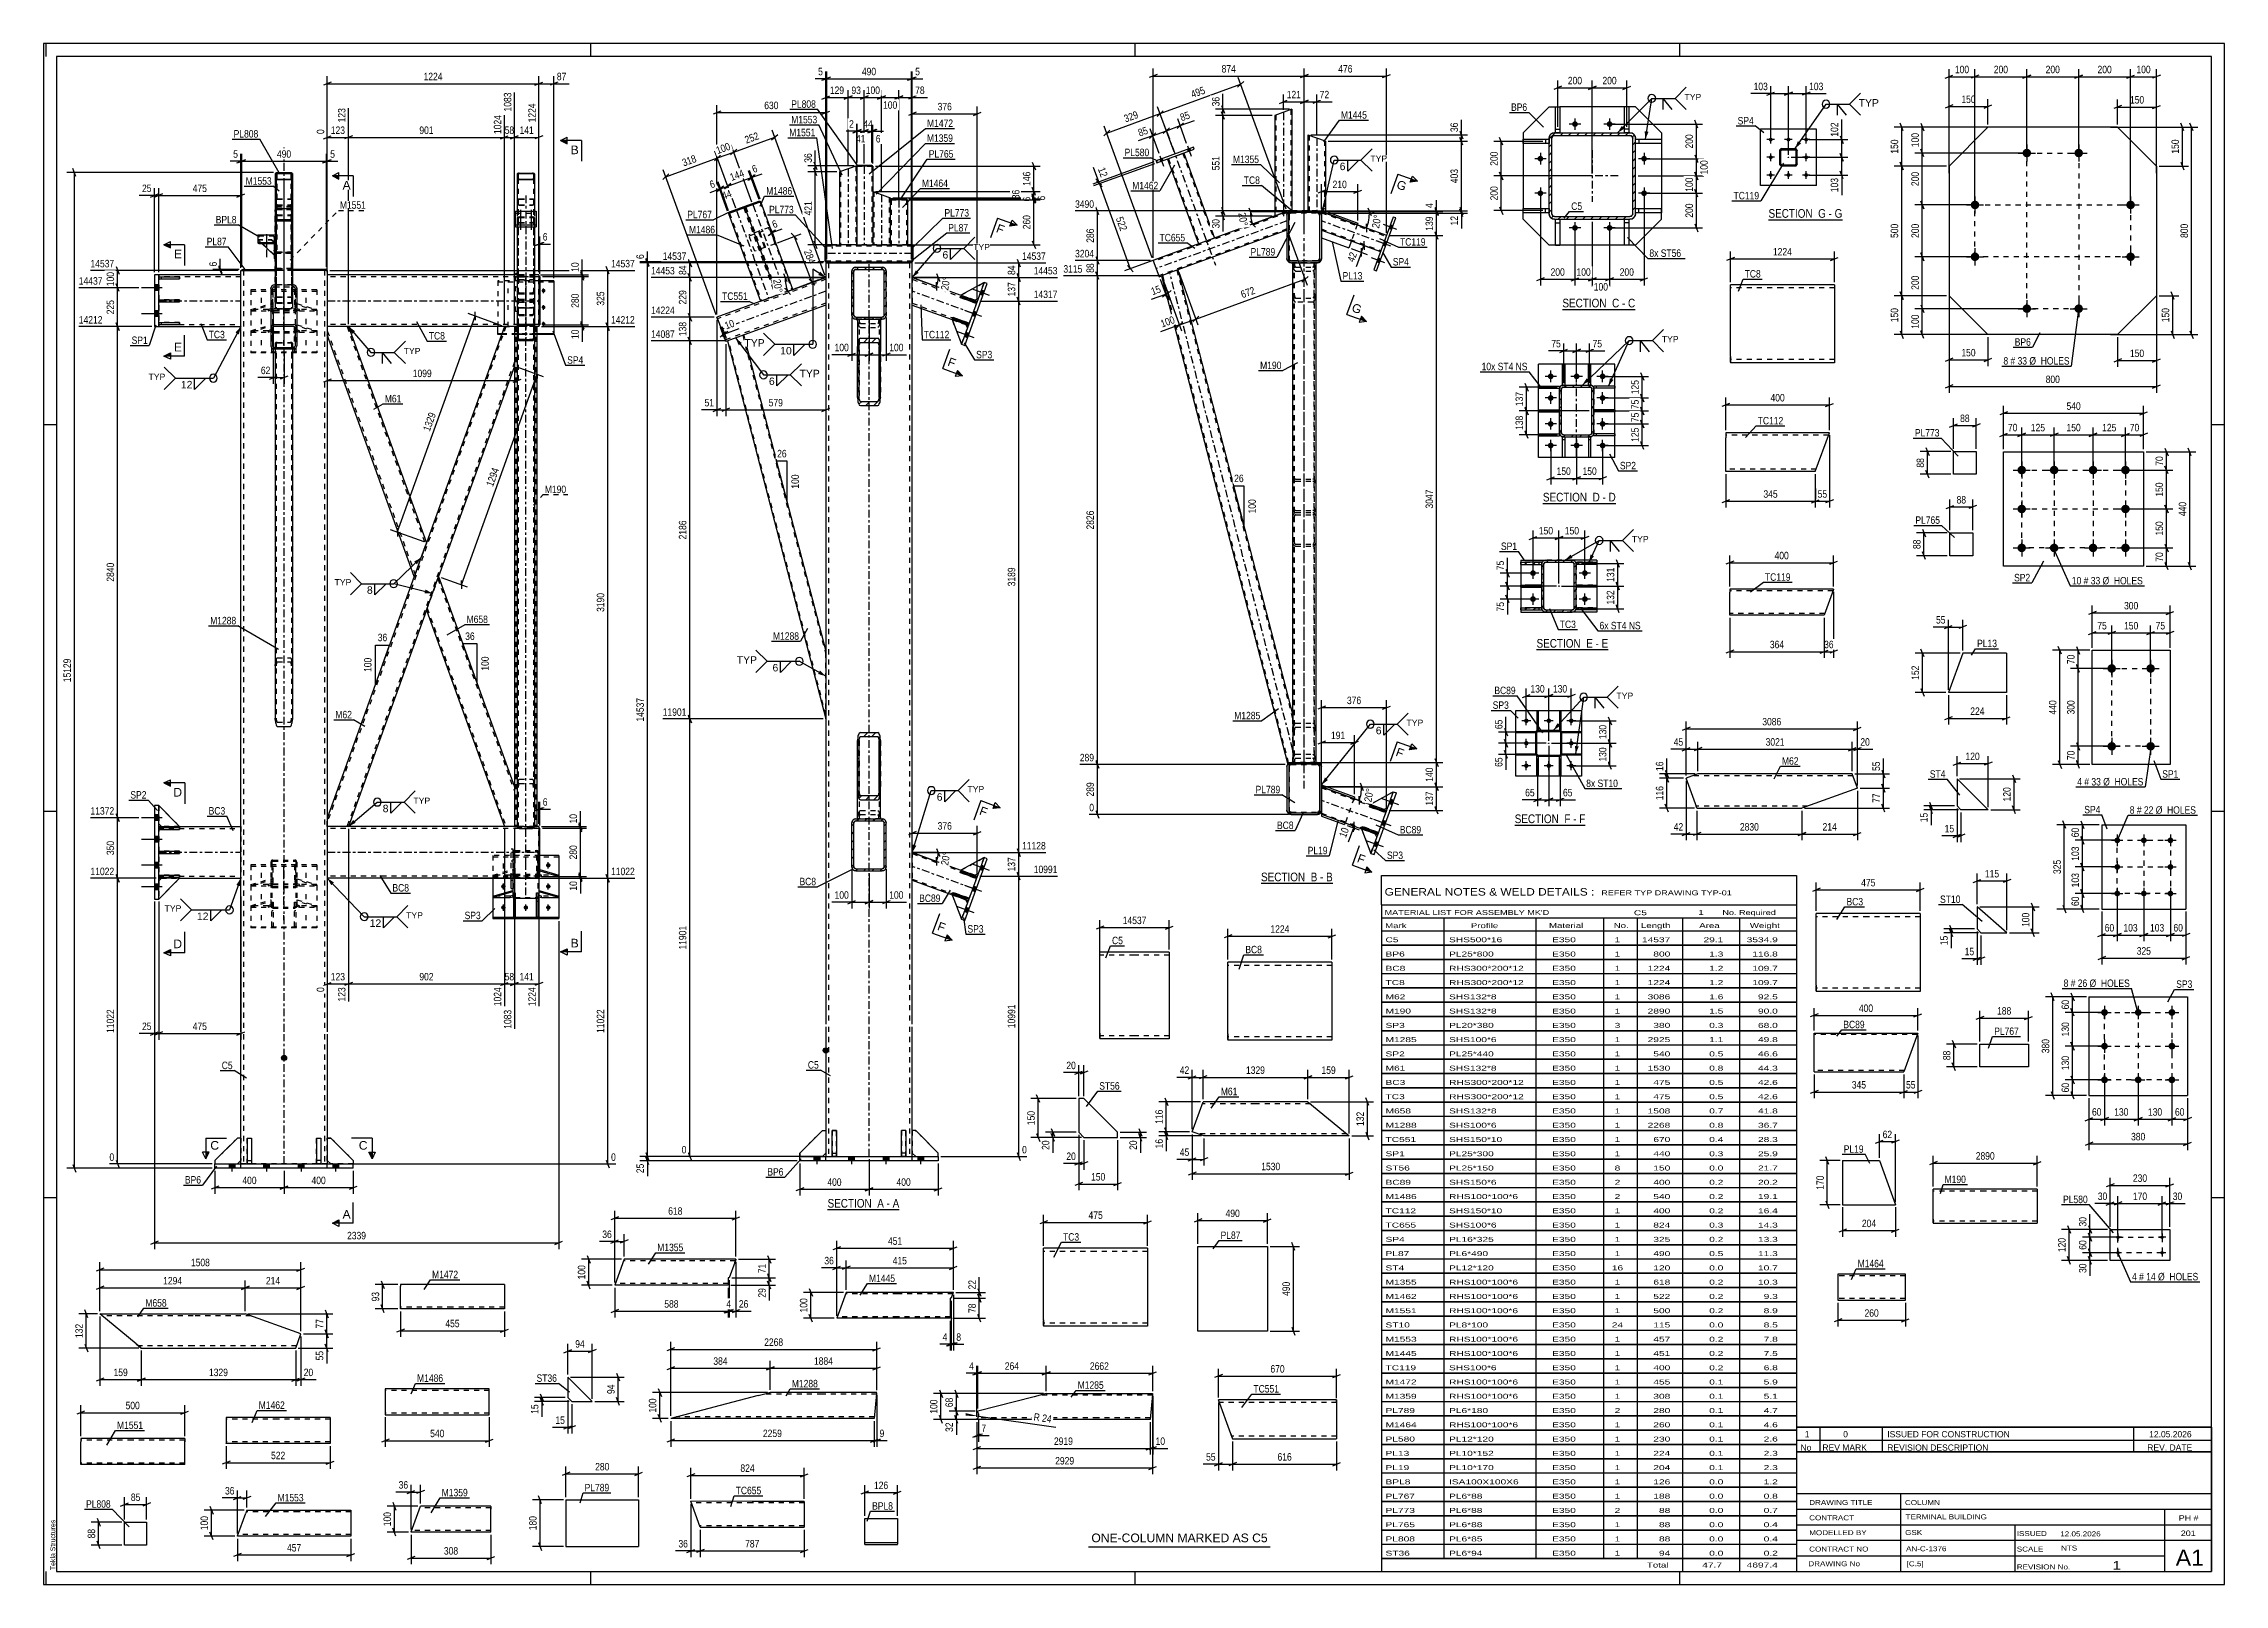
# Paper-space layout 'Layout1' of a CAD drawing. Header units: millimetres. Extents: x 0 to 841, y 0 to 594.
# The model-space entities are those that its viewports show. They can reach past a viewport. Long polylines and large blocks are cut down to what shows.
import ezdxf

# ---------------------------------------------------------------- set-up
doc = ezdxf.new("R2010")
doc.units = ezdxf.units.MM
doc.linetypes.add('DXK_LINE_DOT2', pattern=[3.9198, 1.9599, -1.9599])
doc.linetypes.add('DXK_LINE_DOT3', pattern=[5.9187, 2.979, -0.9799, 0.9799, -0.9799])
doc.layers.add('Viewport layer', color=7, linetype='Continuous', plot=False)
doc.styles.add('Arial', font='arial.ttf', dxfattribs={"height": 0.2})
doc.styles.add('Arial Narrow', font='ARIALN.TTF', dxfattribs={"height": 0.2})

# ---------------------------------------------------------------- blocks, each defined once
blk = doc.blocks.new('Unknown-695494452-1133')
at = {"color": 5, "linetype": 'Continuous'}
for p, q in [((841, 594), (0, 594)), ((0, 594), (0, 0)), ((1, 589), (1, 594)), ((836, 589), (5, 589)), ((5, 589), (5, 5)), ((211, 589), (211, 594)), ((421, 589), (421, 594)), ((631, 589), (631, 594)), ((836, 5), (836, 589)), ((841, 0), (841, 594)), ((5, 447), (0, 447)), ((841, 447), (836, 447)), ((5, 298), (0, 298)), ((841, 298), (836, 298)), ((5, 149), (0, 149)), ((841, 149), (836, 149)), ((0, 0), (841, 0)), ((1, 0), (1, 5)), ((5, 5), (836, 5)), ((211, 0), (211, 5)), ((421, 0), (421, 5)), ((631, 0), (631, 5))]:
    blk.add_line(p, q, dxfattribs=at)
at = {"color": 174, "linetype": 'Continuous', "style": 'Arial'}
blk.add_text('Tekla Structures', height=1.9102, rotation=90, dxfattribs=at).set_placement((4.5, 5.5))
blk = doc.blocks.new('Unknown-695494452-11 - 4226')
at = {"color": 6, "linetype": 'Continuous'}
blk.add_line((302.33, 144.49), (329.97, 144.49), dxfattribs=at)
at = {"color": 0, "linetype": 'Continuous'}
blk.add_wipeout([(320.44, 145.24), (320.44, 148.74), (302.33, 148.74), (302.33, 145.24)], dxfattribs=at)
blk.add_wipeout([(324.04, 145.24), (324.04, 148.74), (321.49, 148.74), (321.49, 145.24)], dxfattribs=at)
at = {"color": 7, "linetype": 'Continuous', "style": 'Arial Narrow'}
blk.add_text('SECTION ', height=3.34, dxfattribs=at).set_placement((302.33, 145.24))
at = {"color": 0, "linetype": 'Continuous'}
blk.add_wipeout([(326.37, 145.24), (326.37, 148.74), (325.09, 148.74), (325.09, 145.24)], dxfattribs=at)
blk.add_wipeout([(329.97, 145.24), (329.97, 148.74), (327.42, 148.74), (327.42, 145.24)], dxfattribs=at)
at = {"color": 7, "linetype": 'Continuous', "style": 'Arial Narrow'}
for s, p in [('A', (321.49, 145.24)), ('-', (325.09, 145.24)), ('A', (327.42, 145.24))]:
    blk.add_text(s, height=3.34, dxfattribs=at).set_placement(p)
blk = doc.blocks.new('Unknown-695494452-61 - 4595')
at = {"color": 6, "linetype": 'Continuous'}
blk.add_line((469.49, 270.31), (497.13, 270.31), dxfattribs=at)
at = {"color": 0, "linetype": 'Continuous'}
blk.add_wipeout([(487.6, 271.06), (487.6, 274.56), (469.49, 274.56), (469.49, 271.06)], dxfattribs=at)
blk.add_wipeout([(491.2, 271.06), (491.2, 274.56), (488.65, 274.56), (488.65, 271.06)], dxfattribs=at)
at = {"color": 7, "linetype": 'Continuous', "style": 'Arial Narrow'}
blk.add_text('SECTION ', height=3.34, dxfattribs=at).set_placement((469.49, 271.06))
at = {"color": 0, "linetype": 'Continuous'}
blk.add_wipeout([(493.53, 271.06), (493.53, 274.56), (492.25, 274.56), (492.25, 271.06)], dxfattribs=at)
blk.add_wipeout([(497.13, 271.06), (497.13, 274.56), (494.58, 274.56), (494.58, 271.06)], dxfattribs=at)
at = {"color": 7, "linetype": 'Continuous', "style": 'Arial Narrow'}
for s, p in [('B', (488.65, 271.06)), ('-', (492.25, 271.06)), ('B', (494.58, 271.06))]:
    blk.add_text(s, height=3.34, dxfattribs=at).set_placement(p)
blk = doc.blocks.new('Unknown-695494452-62 - 4946')
at = {"color": 6, "linetype": 'Continuous'}
blk.add_line((585.71, 491.56), (613.78, 491.56), dxfattribs=at)
at = {"color": 0, "linetype": 'Continuous'}
blk.add_wipeout([(603.82, 492.31), (603.82, 495.81), (585.71, 495.81), (585.71, 492.31)], dxfattribs=at)
blk.add_wipeout([(607.64, 492.31), (607.64, 495.81), (604.87, 495.81), (604.87, 492.31)], dxfattribs=at)
at = {"color": 7, "linetype": 'Continuous', "style": 'Arial Narrow'}
blk.add_text('SECTION ', height=3.34, dxfattribs=at).set_placement((585.71, 492.31))
at = {"color": 0, "linetype": 'Continuous'}
blk.add_wipeout([(609.96, 492.31), (609.96, 495.81), (608.69, 495.81), (608.69, 492.31)], dxfattribs=at)
blk.add_wipeout([(613.78, 492.31), (613.78, 495.81), (611.01, 495.81), (611.01, 492.31)], dxfattribs=at)
at = {"color": 7, "linetype": 'Continuous', "style": 'Arial Narrow'}
for s, p in [('C', (604.87, 492.31)), ('-', (608.69, 492.31)), ('C', (611.01, 492.31))]:
    blk.add_text(s, height=3.34, dxfattribs=at).set_placement(p)
blk = doc.blocks.new('Unknown-695494452-63 - 5238')
at = {"color": 6, "linetype": 'Continuous'}
blk.add_line((578.2, 416.74), (606.27, 416.74), dxfattribs=at)
at = {"color": 0, "linetype": 'Continuous'}
blk.add_wipeout([(596.31, 417.49), (596.31, 420.99), (578.2, 420.99), (578.2, 417.49)], dxfattribs=at)
blk.add_wipeout([(600.13, 417.49), (600.13, 420.99), (597.36, 420.99), (597.36, 417.49)], dxfattribs=at)
at = {"color": 7, "linetype": 'Continuous', "style": 'Arial Narrow'}
blk.add_text('SECTION ', height=3.34, dxfattribs=at).set_placement((578.2, 417.49))
at = {"color": 0, "linetype": 'Continuous'}
blk.add_wipeout([(602.46, 417.49), (602.46, 420.99), (601.18, 420.99), (601.18, 417.49)], dxfattribs=at)
blk.add_wipeout([(606.27, 417.49), (606.27, 420.99), (603.51, 420.99), (603.51, 417.49)], dxfattribs=at)
at = {"color": 7, "linetype": 'Continuous', "style": 'Arial Narrow'}
for s, p in [('D', (597.36, 417.49)), ('D', (603.51, 417.49)), ('-', (601.18, 417.49))]:
    blk.add_text(s, height=3.34, dxfattribs=at).set_placement(p)
blk = doc.blocks.new('Unknown-695494452-64 - 5517')
at = {"color": 6, "linetype": 'Continuous'}
blk.add_line((575.74, 360.37), (603.39, 360.37), dxfattribs=at)
at = {"color": 0, "linetype": 'Continuous'}
blk.add_wipeout([(593.85, 361.12), (593.85, 364.62), (575.74, 364.62), (575.74, 361.12)], dxfattribs=at)
blk.add_wipeout([(597.46, 361.12), (597.46, 364.62), (594.9, 364.62), (594.9, 361.12)], dxfattribs=at)
at = {"color": 7, "linetype": 'Continuous', "style": 'Arial Narrow'}
blk.add_text('SECTION ', height=3.34, dxfattribs=at).set_placement((575.74, 361.12))
at = {"color": 0, "linetype": 'Continuous'}
blk.add_wipeout([(599.78, 361.12), (599.78, 364.62), (598.51, 364.62), (598.51, 361.12)], dxfattribs=at)
blk.add_wipeout([(603.39, 361.12), (603.39, 364.62), (600.83, 364.62), (600.83, 361.12)], dxfattribs=at)
at = {"color": 7, "linetype": 'Continuous', "style": 'Arial Narrow'}
for s, p in [('E', (594.9, 361.12)), ('-', (598.51, 361.12)), ('E', (600.83, 361.12))]:
    blk.add_text(s, height=3.34, dxfattribs=at).set_placement(p)
blk = doc.blocks.new('Unknown-695494452-65 - 5733')
at = {"color": 6, "linetype": 'Continuous'}
blk.add_line((567.32, 292.74), (594.54, 292.74), dxfattribs=at)
at = {"color": 0, "linetype": 'Continuous'}
blk.add_wipeout([(585.43, 293.49), (585.43, 296.99), (567.32, 296.99), (567.32, 293.49)], dxfattribs=at)
blk.add_wipeout([(588.82, 293.49), (588.82, 296.99), (586.48, 296.99), (586.48, 293.49)], dxfattribs=at)
at = {"color": 7, "linetype": 'Continuous', "style": 'Arial Narrow'}
blk.add_text('SECTION ', height=3.34, dxfattribs=at).set_placement((567.32, 293.49))
at = {"color": 0, "linetype": 'Continuous'}
blk.add_wipeout([(591.15, 293.49), (591.15, 296.99), (589.87, 296.99), (589.87, 293.49)], dxfattribs=at)
blk.add_wipeout([(594.54, 293.49), (594.54, 296.99), (592.2, 296.99), (592.2, 293.49)], dxfattribs=at)
at = {"color": 7, "linetype": 'Continuous', "style": 'Arial Narrow'}
for s, p in [('F', (586.48, 293.49)), ('-', (589.87, 293.49)), ('F', (592.2, 293.49))]:
    blk.add_text(s, height=3.34, dxfattribs=at).set_placement(p)
blk = doc.blocks.new('Unknown-695494452-66 - 5974')
at = {"color": 6, "linetype": 'Continuous'}
blk.add_line((665.19, 526.12), (693.69, 526.12), dxfattribs=at)
at = {"color": 0, "linetype": 'Continuous'}
blk.add_wipeout([(683.29, 526.87), (683.29, 530.37), (665.19, 530.37), (665.19, 526.87)], dxfattribs=at)
blk.add_wipeout([(687.33, 526.87), (687.33, 530.37), (684.34, 530.37), (684.34, 526.87)], dxfattribs=at)
at = {"color": 7, "linetype": 'Continuous', "style": 'Arial Narrow'}
blk.add_text('SECTION ', height=3.34, dxfattribs=at).set_placement((665.19, 526.87))
at = {"color": 0, "linetype": 'Continuous'}
blk.add_wipeout([(689.65, 526.87), (689.65, 530.37), (688.38, 530.37), (688.38, 526.87)], dxfattribs=at)
blk.add_wipeout([(693.69, 526.87), (693.69, 530.37), (690.7, 530.37), (690.7, 526.87)], dxfattribs=at)
at = {"color": 7, "linetype": 'Continuous', "style": 'Arial Narrow'}
for s, p in [('G', (684.34, 526.87)), ('G', (690.7, 526.87)), ('-', (688.38, 526.87))]:
    blk.add_text(s, height=3.34, dxfattribs=at).set_placement(p)
blk = doc.blocks.new('Part-695494452-3000 - 2984')
at = {"color": 2, "linetype": 'Continuous'}
for p, q in [((748.73, 152.4), (728.73, 152.4)), ((728.73, 140.8), (728.73, 152.4)), ((768.83, 152.4), (748.83, 152.4)), ((768.83, 152.4), (768.83, 139.2)), ((728.73, 140.8), (728.73, 139.2)), ((728.73, 139.2), (748.73, 139.2)), ((748.83, 139.2), (768.83, 139.2))]:
    blk.add_line(p, q, dxfattribs=at)
at = {"color": 7, "linetype": 'DXK_LINE_DOT2'}
for p, q in [((748.73, 151.6), (728.73, 151.6)), ((768.83, 151.6), (748.83, 151.6)), ((728.73, 139.32), (728.73, 140.8)), ((728.73, 140), (728.73, 140.06)), ((748.73, 140), (728.73, 140)), ((768.83, 140), (748.83, 140)), ((768.83, 139.2), (768.83, 139.32))]:
    blk.add_line(p, q, dxfattribs=at)
blk = doc.blocks.new('Part-695494452-4372 - 4226')
at = {"color": 2, "linetype": 'Continuous'}
for p, q in [((291.65, 166.29), (300.31, 174.96)), ((300.31, 174.96), (301.65, 174.96)), ((291.65, 166.29), (291.65, 164.96)), ((301.65, 166.29), (300.31, 164.96))]:
    blk.add_line(p, q, dxfattribs=at)
at = {"color": 7, "linetype": 'DXK_LINE_DOT2'}
for p, q in [((301.65, 174.96), (301.65, 166.29)), ((300.31, 164.96), (291.65, 164.96))]:
    blk.add_line(p, q, dxfattribs=at)
blk = doc.blocks.new('Part-695494452-4283 - 4226')
at = {"color": 2, "linetype": 'Continuous'}
for p, q in [((301.98, 509.44), (301.98, 509.84)), ((301.98, 509.84), (334.65, 509.84)), ((302.71, 509.44), (301.98, 509.44)), ((334.65, 509.44), (333.92, 509.44)), ((334.65, 509.84), (334.65, 509.44))]:
    blk.add_line(p, q, dxfattribs=at)
at = {"color": 7, "linetype": 'DXK_LINE_DOT2'}
blk.add_line((333.92, 509.44), (302.71, 509.44), dxfattribs=at)
blk = doc.blocks.new('Part-695494452-12334 - 4226')
at = {"color": 2, "linetype": 'Continuous'}
for p, q in [((301.65, 516.48), (306.92, 516.48)), ((301.65, 516.48), (301.65, 515.68)), ((301.65, 509.81), (301.65, 515.68)), ((334.98, 516.48), (333.13, 516.48)), ((334.98, 516.48), (334.98, 516.42)), ((334.98, 516.42), (334.98, 509.81)), ((301.65, 509.81), (301.98, 509.81)), ((334.65, 509.81), (334.98, 509.81))]:
    blk.add_line(p, q, dxfattribs=at)
at = {"color": 7, "linetype": 'DXK_LINE_DOT2'}
for p, q in [((301.65, 516.08), (334.98, 516.08)), ((301.65, 516.08), (301.65, 516.05)), ((301.65, 516.05), (301.65, 515.83)), ((333.13, 516.48), (306.92, 516.48)), ((334.98, 516.05), (334.98, 516.08)), ((301.65, 510.21), (334.98, 510.21)), ((334.98, 509.81), (301.98, 509.81))]:
    blk.add_line(p, q, dxfattribs=at)
at = {"color": 7, "linetype": 'DXK_LINE_DOT3'}
blk.add_line((334.98, 513.15), (301.65, 513.15), dxfattribs=at)
blk = doc.blocks.new('Part-695494452-4338 - 4226')
at = {"color": 7, "linetype": 'DXK_LINE_DOT2'}
for p, q in [((350.67, 266.78), (350.49, 266.28)), ((350.49, 266.28), (356.76, 264)), ((356.94, 264.5), (350.67, 266.78)), ((356, 264.84), (355.82, 264.34)), ((356.76, 264), (356.94, 264.5))]:
    blk.add_line(p, q, dxfattribs=at)
blk = doc.blocks.new('Part-695494452-4274 - 4226')
at = {"color": 2, "linetype": 'Continuous'}
for p, q in [((334.98, 503.84), (353.77, 497)), ((334.98, 493.2), (350.35, 487.6)), ((359.1, 495.06), (360.04, 494.72)), ((355.68, 485.67), (356.62, 485.32))]:
    blk.add_line(p, q, dxfattribs=at)
at = {"color": 7, "linetype": 'DXK_LINE_DOT2'}
for p, q in [((334.98, 503.84), (334.98, 493.2)), ((334.98, 503.13), (359.81, 494.1)), ((353.77, 497), (359.1, 495.06)), ((334.98, 493.91), (356.85, 485.95)), ((360.04, 494.72), (356.62, 485.32)), ((350.35, 487.6), (355.68, 485.67))]:
    blk.add_line(p, q, dxfattribs=at)
at = {"color": 7, "linetype": 'DXK_LINE_DOT3'}
blk.add_line((358.33, 490.02), (334.98, 498.52), dxfattribs=at)
blk = doc.blocks.new('Part-695494452-4306 - 4226')
at = {"linetype": 'Continuous'}
h = blk.add_hatch(dxfattribs=at)
h.set_pattern_fill('', scale=0.7, style=0, pattern_type=0)
h.set_pattern_definition([(45, (313.9142, 305.6398), (-1.57154, 1.57154), [])])
h.paths.add_polyline_path([(313.91, 325.3), (313.91, 305.64), (314, 304.44), (314.23, 303.42), (314.57, 302.73), (314.98, 302.49), (321.65, 302.49), (322.06, 302.73), (322.4, 303.42), (322.63, 304.44), (322.71, 305.64), (322.71, 325.3), (322.63, 326.5), (322.4, 327.52), (322.06, 328.2), (321.65, 328.44), (314.98, 328.44), (314.57, 328.2), (314.23, 327.52), (314, 326.5)])
h.paths.add_polyline_path([(314.6, 326.41), (314.78, 326.75), (314.98, 326.87), (321.65, 326.87), (321.85, 326.75), (322.02, 326.41), (322.14, 325.9), (322.18, 325.3), (322.18, 305.64), (322.14, 305.04), (322.02, 304.53), (321.85, 304.19), (321.65, 304.07), (314.98, 304.07), (314.78, 304.19), (314.6, 304.53), (314.49, 305.04), (314.45, 305.64), (314.45, 325.3), (314.49, 325.9)])
at = {"color": 2, "linetype": 'Continuous'}
for p, q in [((314.98, 328.44), (314.57, 328.2)), ((314.98, 328.44), (321.65, 328.44)), ((322.06, 328.2), (321.65, 328.44)), ((314, 326.5), (313.91, 325.3)), ((313.91, 305.64), (313.91, 325.3)), ((314.45, 325.3), (314.49, 325.9)), ((314.45, 305.64), (314.45, 325.3)), ((314.78, 326.75), (314.98, 326.87)), ((314.98, 326.87), (321.65, 326.87)), ((321.65, 326.87), (321.85, 326.75)), ((322.14, 325.9), (322.18, 325.3)), ((322.18, 305.64), (322.18, 325.3)), ((322.71, 325.3), (322.63, 326.5)), ((322.71, 305.64), (322.71, 325.3)), ((313.91, 295.11), (313.91, 305.64)), ((313.91, 305.64), (314, 304.44)), ((314.49, 305.04), (314.45, 305.64)), ((314.98, 304.07), (314.78, 304.19)), ((314.98, 304.07), (321.65, 304.07)), ((321.85, 304.19), (321.65, 304.07)), ((322.18, 305.64), (322.14, 305.04)), ((322.63, 304.44), (322.71, 305.64)), ((322.71, 295.11), (322.71, 305.64)), ((314.57, 302.73), (314.98, 302.49)), ((314.98, 302.49), (321.65, 302.49)), ((321.65, 302.49), (322.06, 302.73))]:
    blk.add_line(p, q, dxfattribs=at)
at = {"color": 7, "linetype": 'DXK_LINE_DOT2'}
for p, q in [((313.91, 325.3), (313.91, 305.64)), ((314.45, 325.3), (314.45, 295.11)), ((322.18, 325.3), (322.18, 295.11)), ((322.71, 325.3), (322.71, 305.64)), ((313.91, 295.18), (314, 296.39)), ((322.71, 295.11), (313.91, 295.11)), ((314.49, 295.79), (314.45, 295.18)), ((314.57, 298.09), (314.98, 298.33)), ((314.98, 296.76), (314.78, 296.64)), ((314.98, 298.33), (321.65, 298.33)), ((314.98, 296.76), (321.65, 296.76)), ((321.65, 298.33), (322.06, 298.09)), ((321.85, 296.64), (321.65, 296.76)), ((322.18, 295.18), (322.14, 295.79)), ((322.63, 296.39), (322.71, 295.18))]:
    blk.add_line(p, q, dxfattribs=at)
at = {"color": 2, "linetype": 'Continuous'}
for centre, radius, start, end in [((317.66, 326.21), 3.68, 147.12467, 175.40893), ((318.97, 326.21), 3.68, 4.59107, 32.87533), ((316.32, 325.75), 1.84, 147.12467, 175.40893), ((320.31, 325.75), 1.84, 4.59107, 32.87533), ((317.66, 304.73), 3.68, 184.59107, 212.87533), ((316.32, 305.19), 1.84, 184.59107, 212.87533), ((320.31, 305.19), 1.84, 327.12467, 355.40893), ((318.97, 304.73), 3.68, 327.12467, 355.40893)]:
    blk.add_arc(centre, radius, start, end, dxfattribs=at)
at = {"color": 7, "linetype": 'DXK_LINE_DOT2'}
for centre, radius, start, end in [((317.66, 296.09), 3.68, 147.12467, 175.40893), ((316.32, 295.64), 1.84, 147.12467, 175.40893), ((320.31, 295.64), 1.84, 4.59107, 32.87533), ((318.97, 296.09), 3.68, 4.59107, 32.87533)]:
    blk.add_arc(centre, radius, start, end, dxfattribs=at)
blk = doc.blocks.new('Part-695494452-4242 - 4226')
at = {"color": 2, "linetype": 'Continuous'}
for p, q in [((334.98, 282.14), (353.77, 275.3)), ((334.98, 271.5), (350.35, 265.9)), ((359.1, 273.36), (360.04, 273.02)), ((355.68, 263.96), (356.62, 263.62))]:
    blk.add_line(p, q, dxfattribs=at)
at = {"color": 7, "linetype": 'DXK_LINE_DOT2'}
for p, q in [((334.98, 282.14), (334.98, 271.5)), ((334.98, 281.71), (359.9, 272.64)), ((334.98, 271.92), (356.76, 264)), ((353.77, 275.3), (359.1, 273.36)), ((360.04, 273.02), (356.62, 263.62)), ((350.35, 265.9), (355.68, 263.96))]:
    blk.add_line(p, q, dxfattribs=at)
at = {"color": 7, "linetype": 'DXK_LINE_DOT3'}
blk.add_line((358.33, 268.32), (334.98, 276.82), dxfattribs=at)
blk = doc.blocks.new('Part-695494452-4343 - 4226')
at = {"color": 2, "linetype": 'Continuous'}
for p, q in [((353.46, 496.12), (353.64, 496.63)), ((353.64, 496.63), (359.9, 494.35)), ((359.72, 493.84), (353.46, 496.12)), ((359.9, 494.35), (359.72, 493.84))]:
    blk.add_line(p, q, dxfattribs=at)
at = {"color": 7, "linetype": 'DXK_LINE_DOT2'}
blk.add_line((358.78, 494.19), (358.96, 494.69), dxfattribs=at)
blk = doc.blocks.new('Part-695494452-4247 - 4226')
at = {"color": 2, "linetype": 'Continuous'}
for p, q in [((362.66, 501.93), (354, 478.12)), ((355.25, 477.66), (363.91, 501.47)), ((363.91, 501.47), (362.66, 501.93)), ((354, 478.12), (355.25, 477.66))]:
    blk.add_line(p, q, dxfattribs=at)
blk = doc.blocks.new('Part-695494452-4311 - 4226')
at = {"linetype": 'Continuous'}
h = blk.add_hatch(dxfattribs=at)
h.set_pattern_fill('', scale=0.7, style=0, pattern_type=0)
h.set_pattern_definition([(45, (311.6475, 489.3722), (-1.57154, 1.57154), [])])
h.paths.add_polyline_path([(311.65, 506.17), (311.65, 489.37), (311.77, 488.76), (312.12, 488.24), (312.64, 487.89), (313.25, 487.77), (323.38, 487.77), (323.99, 487.89), (324.51, 488.24), (324.86, 488.76), (324.98, 489.37), (324.98, 506.17), (324.86, 506.78), (324.51, 507.3), (323.99, 507.65), (323.38, 507.77), (313.25, 507.77), (312.64, 507.65), (312.12, 507.3), (311.77, 506.78)])
h.paths.add_polyline_path([(312.68, 506.74), (312.94, 506.91), (313.25, 506.97), (323.38, 506.97), (323.69, 506.91), (323.95, 506.74), (324.12, 506.48), (324.18, 506.17), (324.18, 489.37), (324.12, 489.07), (323.95, 488.81), (323.69, 488.63), (323.38, 488.57), (313.25, 488.57), (312.94, 488.63), (312.68, 488.81), (312.51, 489.07), (312.45, 489.37), (312.45, 506.17), (312.51, 506.48)])
at = {"color": 7, "linetype": 'DXK_LINE_DOT2'}
for p, q in [((311.65, 506.17), (311.77, 506.78)), ((311.65, 506.17), (311.65, 489.37)), ((312.51, 506.48), (312.45, 506.17)), ((312.45, 489.37), (312.45, 506.17)), ((312.64, 507.65), (313.25, 507.77)), ((313.25, 506.97), (312.94, 506.91)), ((313.25, 507.77), (323.38, 507.77)), ((313.25, 506.97), (323.38, 506.97)), ((323.38, 507.77), (323.99, 507.65)), ((323.69, 506.91), (323.38, 506.97)), ((324.18, 506.17), (324.12, 506.48)), ((324.18, 489.37), (324.18, 506.17)), ((324.86, 506.78), (324.98, 506.17)), ((324.98, 506.17), (324.98, 489.37)), ((311.77, 488.76), (311.65, 489.37)), ((312.45, 489.37), (312.51, 489.07)), ((313.25, 487.77), (312.64, 487.89)), ((312.94, 488.63), (313.25, 488.57)), ((313.25, 488.57), (323.38, 488.57)), ((323.38, 488.57), (323.69, 488.63)), ((323.99, 487.89), (323.38, 487.77)), ((324.12, 489.07), (324.18, 489.37)), ((324.98, 489.37), (324.86, 488.76)), ((323.38, 487.77), (313.25, 487.77))]:
    blk.add_line(p, q, dxfattribs=at)
at = {"color": 2, "linetype": 'Continuous'}
for p, q in [((311.77, 506.78), (311.65, 506.17)), ((311.65, 506.17), (311.65, 506.17)), ((311.65, 489.37), (311.65, 506.17)), ((312.45, 506.17), (312.51, 506.48)), ((312.45, 506.17), (312.45, 506.17)), ((312.45, 489.37), (312.45, 506.17)), ((313.25, 507.77), (312.64, 507.65)), ((312.94, 506.91), (313.25, 506.97)), ((313.25, 507.77), (313.25, 507.77)), ((313.25, 507.77), (323.38, 507.77)), ((313.25, 506.97), (313.25, 506.97)), ((313.25, 506.97), (323.38, 506.97)), ((323.38, 507.77), (323.38, 507.77)), ((323.99, 507.65), (323.38, 507.77)), ((323.38, 506.97), (323.38, 506.97)), ((323.38, 506.97), (323.69, 506.91)), ((324.12, 506.48), (324.18, 506.17)), ((324.18, 506.17), (324.18, 506.17)), ((324.18, 489.37), (324.18, 506.17)), ((324.98, 506.17), (324.86, 506.78)), ((324.98, 506.17), (324.98, 506.17)), ((324.98, 489.37), (324.98, 506.17)), ((311.65, 489.37), (311.65, 489.37)), ((311.65, 489.37), (311.77, 488.76)), ((312.45, 489.37), (312.45, 489.37)), ((312.51, 489.07), (312.45, 489.37)), ((312.64, 487.89), (313.25, 487.77)), ((313.25, 488.57), (312.94, 488.63)), ((313.25, 488.57), (313.25, 488.57)), ((313.25, 488.57), (323.38, 488.57)), ((323.69, 488.63), (323.38, 488.57)), ((323.38, 488.57), (323.38, 488.57)), ((323.38, 487.77), (323.99, 487.89)), ((324.18, 489.37), (324.12, 489.07)), ((324.18, 489.37), (324.18, 489.37)), ((324.86, 488.76), (324.98, 489.37)), ((324.98, 489.37), (324.98, 489.37)), ((313.25, 487.77), (313.25, 487.77)), ((313.25, 487.77), (323.38, 487.77)), ((323.38, 487.77), (323.38, 487.77))]:
    blk.add_line(p, q, dxfattribs=at)
at = {"color": 7, "linetype": 'DXK_LINE_DOT3'}
blk.add_line((318.31, 497.77), (318.31, 497.77), dxfattribs=at)
at = {"color": 7, "linetype": 'DXK_LINE_DOT2'}
for centre, radius, start, end in [((313.25, 506.17), 1.6, 112.5, 157.5), ((313.25, 506.17), 0.8, 112.5, 157.5), ((323.38, 506.17), 0.8, 22.5, 67.5), ((323.38, 506.17), 1.6, 22.5, 67.5), ((313.25, 489.37), 1.6, 202.5, 247.5), ((313.25, 489.37), 0.8, 202.5, 247.5), ((323.38, 489.37), 0.8, 292.5, 337.5), ((323.38, 489.37), 1.6, 292.5, 337.5)]:
    blk.add_arc(centre, radius, start, end, dxfattribs=at)
at = {"color": 2, "linetype": 'Continuous'}
for centre, radius, start, end in [((313.25, 506.17), 1.6, 112.5, 157.5), ((313.25, 506.17), 0.8, 112.5, 157.5), ((323.38, 506.17), 0.8, 22.5, 67.5), ((323.38, 506.17), 1.6, 22.5, 67.5), ((313.25, 489.37), 1.6, 202.5, 247.5), ((313.25, 489.37), 0.8, 202.5, 247.5), ((323.38, 489.37), 0.8, 292.5, 337.5), ((323.38, 489.37), 1.6, 292.5, 337.5)]:
    blk.add_arc(centre, radius, start, end, dxfattribs=at)
blk = doc.blocks.new('Part-695494452-4252 - 4226')
at = {"color": 2, "linetype": 'Continuous'}
for p, q in [((362.66, 280.22), (354, 256.42)), ((355.25, 255.96), (363.91, 279.77)), ((363.91, 279.77), (362.66, 280.22)), ((354, 256.42), (355.25, 255.96))]:
    blk.add_line(p, q, dxfattribs=at)
blk = doc.blocks.new('Part-695494452-4296 - 4226')
at = {"color": 7, "linetype": 'DXK_LINE_DOT2'}
for p, q in [((313.25, 295.11), (312.64, 294.98)), ((313.25, 295.11), (323.38, 295.11)), ((323.99, 294.98), (323.38, 295.11)), ((311.77, 294.12), (311.65, 293.51)), ((311.65, 276.71), (311.65, 293.51)), ((312.45, 293.51), (312.51, 293.81)), ((312.45, 276.71), (312.45, 293.51)), ((312.94, 294.24), (313.25, 294.31)), ((313.25, 294.31), (323.38, 294.31)), ((323.38, 294.31), (323.69, 294.24)), ((324.12, 293.81), (324.18, 293.51)), ((324.18, 276.71), (324.18, 293.51)), ((324.98, 293.51), (324.86, 294.12)), ((324.98, 276.71), (324.98, 293.51)), ((311.65, 276.71), (311.77, 276.09)), ((312.51, 276.4), (312.45, 276.71)), ((312.64, 275.23), (313.25, 275.11)), ((313.25, 275.91), (312.94, 275.97)), ((313.25, 275.91), (323.38, 275.91)), ((313.25, 275.11), (323.38, 275.11)), ((323.69, 275.97), (323.38, 275.91)), ((323.38, 275.11), (323.99, 275.23)), ((324.18, 276.71), (324.12, 276.4)), ((324.86, 276.09), (324.98, 276.71))]:
    blk.add_line(p, q, dxfattribs=at)
at = {"color": 7, "linetype": 'DXK_LINE_DOT3'}
blk.add_line((318.31, 285.11), (318.31, 285.11), dxfattribs=at)
at = {"color": 7, "linetype": 'DXK_LINE_DOT2'}
for centre, radius, start, end in [((313.25, 293.51), 1.6, 112.5, 157.5), ((323.38, 293.51), 1.6, 22.5, 67.5), ((313.25, 293.51), 0.8, 112.5, 157.5), ((323.38, 293.51), 0.8, 22.5, 67.5), ((313.25, 276.71), 1.6, 202.5, 247.5), ((313.25, 276.71), 0.8, 202.5, 247.5), ((323.38, 276.71), 0.8, 292.5, 337.5), ((323.38, 276.71), 1.6, 292.5, 337.5)]:
    blk.add_arc(centre, radius, start, end, dxfattribs=at)
blk = doc.blocks.new('Part-695494452-4297 - 4226')
at = {"color": 7, "linetype": 'DXK_LINE_DOT2'}
for p, q in [((311.77, 506.78), (311.65, 506.17)), ((311.65, 489.37), (311.65, 506.17)), ((312.45, 506.17), (312.51, 506.48)), ((312.45, 489.37), (312.45, 506.17)), ((313.25, 507.77), (312.64, 507.65)), ((312.94, 506.91), (313.25, 506.97)), ((313.25, 507.77), (323.38, 507.77)), ((313.25, 506.97), (323.38, 506.97)), ((323.99, 507.65), (323.38, 507.77)), ((323.38, 506.97), (323.69, 506.91)), ((324.12, 506.48), (324.18, 506.17)), ((324.18, 489.37), (324.18, 506.17)), ((324.98, 506.17), (324.86, 506.78)), ((324.98, 489.37), (324.98, 506.17)), ((311.65, 489.37), (311.77, 488.76)), ((312.51, 489.07), (312.45, 489.37)), ((312.64, 487.89), (313.25, 487.77)), ((313.25, 488.57), (312.94, 488.63)), ((313.25, 488.57), (323.38, 488.57)), ((323.69, 488.63), (323.38, 488.57)), ((323.38, 487.77), (323.99, 487.89)), ((324.18, 489.37), (324.12, 489.07)), ((324.86, 488.76), (324.98, 489.37)), ((313.25, 487.77), (323.38, 487.77))]:
    blk.add_line(p, q, dxfattribs=at)
at = {"color": 7, "linetype": 'DXK_LINE_DOT3'}
blk.add_line((318.31, 497.77), (318.31, 497.77), dxfattribs=at)
at = {"color": 7, "linetype": 'DXK_LINE_DOT2'}
for centre, radius, start, end in [((313.25, 506.17), 1.6, 112.5, 157.5), ((313.25, 506.17), 0.8, 112.5, 157.5), ((323.38, 506.17), 0.8, 22.5, 67.5), ((323.38, 506.17), 1.6, 22.5, 67.5), ((313.25, 489.37), 1.6, 202.5, 247.5), ((313.25, 489.37), 0.8, 202.5, 247.5), ((323.38, 489.37), 0.8, 292.5, 337.5), ((323.38, 489.37), 1.6, 292.5, 337.5)]:
    blk.add_arc(centre, radius, start, end, dxfattribs=at)
blk = doc.blocks.new('Part-695494452-4364 - 4226')
at = {"linetype": 'Continuous'}
h = blk.add_hatch(dxfattribs=at)
h.set_pattern_fill('', scale=0.7, style=0, pattern_type=0)
h.set_pattern_definition([(45, (311.6475, 276.7056), (-1.57154, 1.57154), [])])
h.paths.add_polyline_path([(311.65, 293.51), (311.65, 276.71), (311.77, 276.09), (312.12, 275.57), (312.64, 275.23), (313.25, 275.11), (323.38, 275.11), (323.99, 275.23), (324.51, 275.57), (324.86, 276.09), (324.98, 276.71), (324.98, 293.51), (324.86, 294.12), (324.51, 294.64), (323.99, 294.98), (323.38, 295.11), (313.25, 295.11), (312.64, 294.98), (312.12, 294.64), (311.77, 294.12)])
h.paths.add_polyline_path([(312.68, 294.07), (312.94, 294.24), (313.25, 294.31), (323.38, 294.31), (323.69, 294.24), (323.95, 294.07), (324.12, 293.81), (324.18, 293.51), (324.18, 276.71), (324.12, 276.4), (323.95, 276.14), (323.69, 275.97), (323.38, 275.91), (313.25, 275.91), (312.94, 275.97), (312.68, 276.14), (312.51, 276.4), (312.45, 276.71), (312.45, 293.51), (312.51, 293.81)])
at = {"color": 7, "linetype": 'DXK_LINE_DOT2'}
for p, q in [((312.64, 294.98), (313.25, 295.11)), ((313.25, 295.11), (323.38, 295.11)), ((323.38, 295.11), (323.99, 294.98)), ((311.65, 293.51), (311.77, 294.12)), ((311.65, 276.71), (311.65, 293.51)), ((312.51, 293.81), (312.45, 293.51)), ((312.45, 276.71), (312.45, 293.51)), ((313.25, 294.31), (312.94, 294.24)), ((313.25, 294.31), (323.38, 294.31)), ((323.69, 294.24), (323.38, 294.31)), ((324.18, 293.51), (324.12, 293.81)), ((324.18, 276.71), (324.18, 293.51)), ((324.86, 294.12), (324.98, 293.51)), ((324.98, 276.71), (324.98, 293.51)), ((311.77, 276.09), (311.65, 276.71)), ((312.45, 276.71), (312.51, 276.4)), ((313.25, 275.11), (312.64, 275.23)), ((312.94, 275.97), (313.25, 275.91)), ((313.25, 275.91), (323.38, 275.91)), ((313.25, 275.11), (323.38, 275.11)), ((323.38, 275.91), (323.69, 275.97)), ((323.99, 275.23), (323.38, 275.11)), ((324.12, 276.4), (324.18, 276.71)), ((324.98, 276.71), (324.86, 276.09))]:
    blk.add_line(p, q, dxfattribs=at)
at = {"color": 2, "linetype": 'Continuous'}
for p, q in [((313.25, 295.11), (312.64, 294.98)), ((313.25, 295.11), (323.38, 295.11)), ((323.99, 294.98), (323.38, 295.11)), ((311.77, 294.12), (311.65, 293.51)), ((311.65, 276.71), (311.65, 293.51)), ((312.45, 293.51), (312.51, 293.81)), ((312.45, 276.71), (312.45, 293.51)), ((312.94, 294.24), (313.25, 294.31)), ((313.25, 294.31), (323.38, 294.31)), ((323.38, 294.31), (323.69, 294.24)), ((324.12, 293.81), (324.18, 293.51)), ((324.18, 276.71), (324.18, 293.51)), ((324.98, 293.51), (324.86, 294.12)), ((324.98, 276.71), (324.98, 293.51)), ((311.65, 276.71), (311.77, 276.09)), ((312.51, 276.4), (312.45, 276.71)), ((312.64, 275.23), (313.25, 275.11)), ((313.25, 275.91), (312.94, 275.97)), ((313.25, 275.91), (323.38, 275.91)), ((313.25, 275.11), (323.38, 275.11)), ((323.69, 275.97), (323.38, 275.91)), ((323.38, 275.11), (323.99, 275.23)), ((324.18, 276.71), (324.12, 276.4)), ((324.86, 276.09), (324.98, 276.71))]:
    blk.add_line(p, q, dxfattribs=at)
at = {"color": 7, "linetype": 'DXK_LINE_DOT2'}
for centre, radius, start, end in [((313.25, 293.51), 1.6, 112.5, 157.5), ((323.38, 293.51), 1.6, 22.5, 67.5), ((313.25, 293.51), 0.8, 112.5, 157.5), ((323.38, 293.51), 0.8, 22.5, 67.5), ((313.25, 276.71), 1.6, 202.5, 247.5), ((313.25, 276.71), 0.8, 202.5, 247.5), ((323.38, 276.71), 0.8, 292.5, 337.5), ((323.38, 276.71), 1.6, 292.5, 337.5)]:
    blk.add_arc(centre, radius, start, end, dxfattribs=at)
at = {"color": 2, "linetype": 'Continuous'}
for centre, radius, start, end in [((313.25, 293.51), 1.6, 112.5, 157.5), ((323.38, 293.51), 1.6, 22.5, 67.5), ((313.25, 293.51), 0.8, 112.5, 157.5), ((323.38, 293.51), 0.8, 22.5, 67.5), ((313.25, 276.71), 1.6, 202.5, 247.5), ((313.25, 276.71), 0.8, 202.5, 247.5), ((323.38, 276.71), 0.8, 292.5, 337.5), ((323.38, 276.71), 1.6, 292.5, 337.5)]:
    blk.add_arc(centre, radius, start, end, dxfattribs=at)
blk = doc.blocks.new('Part-695494452-4303 - 4226')
at = {"color": 2, "linetype": 'Continuous'}
for p, q in [((291.65, 164.96), (344.98, 164.96)), ((291.65, 163.29), (291.65, 164.96)), ((344.98, 163.29), (291.65, 163.29)), ((301.65, 163.29), (301.65, 164.96)), ((334.98, 163.29), (334.98, 164.96)), ((344.98, 164.96), (344.98, 163.29))]:
    blk.add_line(p, q, dxfattribs=at)
at = {"color": 7, "linetype": 'DXK_LINE_DOT2'}
for p, q in [((301.65, 163.29), (301.65, 164.96)), ((334.98, 163.29), (334.98, 164.96))]:
    blk.add_line(p, q, dxfattribs=at)
blk = doc.blocks.new('Part-695494452-4305 - 4226')
at = {"linetype": 'Continuous'}
h = blk.add_hatch(dxfattribs=at)
h.set_pattern_fill('', scale=0.7, style=0, pattern_type=0)
h.set_pattern_definition([(45, (313.9142, 457.5821), (-1.57154, 1.57154), [])])
h.paths.add_polyline_path([(313.91, 477.24), (313.91, 457.58), (314, 456.38), (314.23, 455.36), (314.57, 454.68), (314.98, 454.44), (321.65, 454.44), (322.06, 454.68), (322.4, 455.36), (322.63, 456.38), (322.71, 457.58), (322.71, 477.24), (322.63, 478.44), (322.4, 479.46), (322.06, 480.15), (321.65, 480.39), (314.98, 480.39), (314.57, 480.15), (314.23, 479.46), (314, 478.44)])
h.paths.add_polyline_path([(314.6, 478.35), (314.78, 478.69), (314.98, 478.81), (321.65, 478.81), (321.85, 478.69), (322.02, 478.35), (322.14, 477.84), (322.18, 477.24), (322.18, 457.58), (322.14, 456.98), (322.02, 456.47), (321.85, 456.13), (321.65, 456.01), (314.98, 456.01), (314.78, 456.13), (314.6, 456.47), (314.49, 456.98), (314.45, 457.58), (314.45, 477.24), (314.49, 477.84)])
at = {"color": 2, "linetype": 'Continuous'}
for p, q in [((313.91, 487.77), (313.91, 477.24)), ((314.98, 480.39), (314.57, 480.15)), ((314.98, 480.39), (321.65, 480.39)), ((322.06, 480.15), (321.65, 480.39)), ((322.71, 487.77), (322.71, 477.24)), ((314, 478.44), (313.91, 477.24)), ((313.91, 457.58), (313.91, 477.24)), ((314.45, 477.24), (314.49, 477.84)), ((314.45, 457.58), (314.45, 477.24)), ((314.78, 478.69), (314.98, 478.81)), ((314.98, 478.81), (321.65, 478.81)), ((321.65, 478.81), (321.85, 478.69)), ((322.14, 477.84), (322.18, 477.24)), ((322.18, 457.58), (322.18, 477.24)), ((322.71, 477.24), (322.63, 478.44)), ((322.71, 457.58), (322.71, 477.24)), ((313.91, 457.58), (314, 456.38)), ((314.49, 456.98), (314.45, 457.58)), ((314.57, 454.68), (314.98, 454.44)), ((314.98, 456.01), (314.78, 456.13)), ((314.98, 456.01), (321.65, 456.01)), ((314.98, 454.44), (321.65, 454.44)), ((321.85, 456.13), (321.65, 456.01)), ((321.65, 454.44), (322.06, 454.68)), ((322.18, 457.58), (322.14, 456.98)), ((322.63, 456.38), (322.71, 457.58))]:
    blk.add_line(p, q, dxfattribs=at)
at = {"color": 7, "linetype": 'DXK_LINE_DOT2'}
for p, q in [((322.71, 487.77), (313.91, 487.77)), ((314, 486.49), (313.91, 487.7)), ((314.45, 487.77), (314.45, 457.58)), ((314.45, 487.7), (314.49, 487.1)), ((314.98, 484.55), (314.57, 484.79)), ((314.78, 486.24), (314.98, 486.12)), ((314.98, 486.12), (321.65, 486.12)), ((314.98, 484.55), (321.65, 484.55)), ((321.65, 486.12), (321.85, 486.24)), ((322.06, 484.79), (321.65, 484.55)), ((322.14, 487.1), (322.18, 487.7)), ((322.18, 487.77), (322.18, 457.58)), ((322.71, 487.7), (322.63, 486.49)), ((313.91, 477.24), (313.91, 457.58)), ((322.71, 477.24), (322.71, 457.58))]:
    blk.add_line(p, q, dxfattribs=at)
for centre, radius, start, end in [((317.66, 486.79), 3.68, 184.59102, 212.87511), ((316.32, 487.24), 1.84, 184.59102, 212.87511), ((320.31, 487.24), 1.84, 327.12489, 355.40898), ((318.97, 486.79), 3.68, 327.12489, 355.40898)]:
    blk.add_arc(centre, radius, start, end, dxfattribs=at)
at = {"color": 2, "linetype": 'Continuous'}
for centre, radius, start, end in [((317.66, 478.15), 3.68, 147.12489, 175.40898), ((318.97, 478.15), 3.68, 4.59102, 32.87511), ((316.32, 477.7), 1.84, 147.12489, 175.40898), ((320.31, 477.7), 1.84, 4.59102, 32.87511), ((317.66, 456.67), 3.68, 184.59102, 212.87511), ((316.32, 457.13), 1.84, 184.59102, 212.87511), ((320.31, 457.13), 1.84, 327.12489, 355.40898), ((318.97, 456.67), 3.68, 327.12489, 355.40898)]:
    blk.add_arc(centre, radius, start, end, dxfattribs=at)
blk = doc.blocks.new('Bolt-695494452-4324 - 4226')
at = {"linetype": 'Continuous'}
for points in [[(359.29, 267.05), (359.88, 268.68), (358.63, 269.13), (358.03, 267.5)], [(359.29, 267.05), (359.88, 268.68), (358.63, 269.13), (358.03, 267.5)], [(362.25, 275.19), (362.84, 276.82), (361.59, 277.28), (361, 275.65)], [(362.25, 275.19), (362.84, 276.82), (361.59, 277.28), (361, 275.65)], [(362.25, 275.19), (362.84, 276.82), (361.59, 277.28), (361, 275.65)], [(356.32, 258.9), (356.91, 260.53), (355.66, 260.99), (355.07, 259.36)], [(356.32, 258.9), (356.91, 260.53), (355.66, 260.99), (355.07, 259.36)], [(356.32, 258.9), (356.91, 260.53), (355.66, 260.99), (355.07, 259.36)]]:
    blk.add_hatch(color=1, dxfattribs=at).paths.add_polyline_path(points)
at = {"color": 1, "linetype": 'Continuous'}
for p, q in [((364.74, 275.21), (358.16, 277.6)), ((364.74, 275.21), (358.16, 277.6)), ((364.74, 275.21), (358.16, 277.6)), ((361.77, 267.07), (355.2, 269.46)), ((361.77, 267.07), (355.2, 269.46)), ((359.88, 268.68), (358.63, 269.13)), ((359.88, 268.68), (358.63, 269.13)), ((362.25, 275.19), (361, 275.65)), ((362.25, 275.19), (361, 275.65)), ((362.25, 275.19), (361, 275.65)), ((362.84, 276.82), (361.59, 277.28)), ((362.84, 276.82), (361.59, 277.28)), ((362.84, 276.82), (361.59, 277.28)), ((358.81, 258.92), (352.23, 261.32)), ((358.81, 258.92), (352.23, 261.32)), ((358.81, 258.92), (352.23, 261.32)), ((356.91, 260.53), (355.66, 260.99)), ((356.91, 260.53), (355.66, 260.99)), ((356.91, 260.53), (355.66, 260.99)), ((359.29, 267.05), (358.03, 267.5)), ((359.29, 267.05), (358.03, 267.5)), ((356.32, 258.9), (355.07, 259.36)), ((356.32, 258.9), (355.07, 259.36)), ((356.32, 258.9), (355.07, 259.36))]:
    blk.add_line(p, q, dxfattribs=at)
blk = doc.blocks.new('Bolt-695494452-4325 - 4226')
at = {"linetype": 'Continuous'}
for points in [[(362.25, 496.9), (362.84, 498.53), (361.59, 498.98), (361, 497.35)], [(362.25, 496.9), (362.84, 498.53), (361.59, 498.98), (361, 497.35)], [(362.25, 496.9), (362.84, 498.53), (361.59, 498.98), (361, 497.35)], [(359.29, 488.75), (359.88, 490.38), (358.63, 490.84), (358.03, 489.21)], [(359.29, 488.75), (359.88, 490.38), (358.63, 490.84), (358.03, 489.21)], [(356.32, 480.61), (356.91, 482.24), (355.66, 482.69), (355.07, 481.06)], [(356.32, 480.61), (356.91, 482.24), (355.66, 482.69), (355.07, 481.06)], [(356.32, 480.61), (356.91, 482.24), (355.66, 482.69), (355.07, 481.06)]]:
    blk.add_hatch(color=1, dxfattribs=at).paths.add_polyline_path(points)
at = {"color": 1, "linetype": 'Continuous'}
for p, q in [((364.74, 496.91), (358.16, 499.31)), ((364.74, 496.91), (358.16, 499.31)), ((364.74, 496.91), (358.16, 499.31)), ((362.25, 496.9), (361, 497.35)), ((362.25, 496.9), (361, 497.35)), ((362.25, 496.9), (361, 497.35)), ((362.84, 498.53), (361.59, 498.98)), ((362.84, 498.53), (361.59, 498.98)), ((362.84, 498.53), (361.59, 498.98)), ((361.77, 488.77), (355.2, 491.16)), ((361.77, 488.77), (355.2, 491.16)), ((359.29, 488.75), (358.03, 489.21)), ((359.29, 488.75), (358.03, 489.21)), ((359.88, 490.38), (358.63, 490.84)), ((359.88, 490.38), (358.63, 490.84)), ((358.81, 480.63), (352.23, 483.02)), ((358.81, 480.63), (352.23, 483.02)), ((358.81, 480.63), (352.23, 483.02)), ((356.32, 480.61), (355.07, 481.06)), ((356.32, 480.61), (355.07, 481.06)), ((356.32, 480.61), (355.07, 481.06)), ((356.91, 482.24), (355.66, 482.69)), ((356.91, 482.24), (355.66, 482.69)), ((356.91, 482.24), (355.66, 482.69))]:
    blk.add_line(p, q, dxfattribs=at)
blk = doc.blocks.new('Bolt-695494452-4330 - 4226')
at = {"linetype": 'Continuous'}
for points in [[(297.21, 163.29), (299.41, 163.29), (299.41, 164.96), (297.21, 164.96)], [(297.21, 163.29), (299.41, 163.29), (299.41, 164.96), (297.21, 164.96)], [(310.55, 163.29), (312.75, 163.29), (312.75, 164.96), (310.55, 164.96)], [(310.55, 163.29), (312.75, 163.29), (312.75, 164.96), (310.55, 164.96)], [(323.88, 163.29), (326.08, 163.29), (326.08, 164.96), (323.88, 164.96)], [(323.88, 163.29), (326.08, 163.29), (326.08, 164.96), (323.88, 164.96)], [(337.21, 163.29), (339.41, 163.29), (339.41, 164.96), (337.21, 164.96)], [(337.21, 163.29), (339.41, 163.29), (339.41, 164.96), (337.21, 164.96)]]:
    blk.add_hatch(color=1, dxfattribs=at).paths.add_polyline_path(points)
at = {"color": 1, "linetype": 'Continuous'}
for p, q in [((297.21, 163.29), (297.21, 164.96)), ((297.21, 163.29), (297.21, 164.96)), ((298.31, 162.03), (298.31, 164.96)), ((298.31, 162.03), (298.31, 164.96)), ((299.41, 163.29), (299.41, 164.96)), ((299.41, 163.29), (299.41, 164.96)), ((310.55, 163.29), (310.55, 164.96)), ((310.55, 163.29), (310.55, 164.96)), ((311.65, 162.03), (311.65, 164.96)), ((311.65, 162.03), (311.65, 164.96)), ((312.75, 163.29), (312.75, 164.96)), ((312.75, 163.29), (312.75, 164.96)), ((323.88, 163.29), (323.88, 164.96)), ((323.88, 163.29), (323.88, 164.96)), ((324.98, 162.03), (324.98, 164.96)), ((324.98, 162.03), (324.98, 164.96)), ((326.08, 163.29), (326.08, 164.96)), ((326.08, 163.29), (326.08, 164.96)), ((337.21, 163.29), (337.21, 164.96)), ((337.21, 163.29), (337.21, 164.96)), ((338.31, 162.03), (338.31, 164.96)), ((338.31, 162.03), (338.31, 164.96)), ((339.41, 163.29), (339.41, 164.96)), ((339.41, 163.29), (339.41, 164.96))]:
    blk.add_line(p, q, dxfattribs=at)
blk = doc.blocks.new('Part-695494452-4331 - 4226')
at = {"color": 2, "linetype": 'Continuous'}
for p, q in [((350.35, 265.9), (354, 256.42)), ((355.68, 263.96), (350.35, 265.9)), ((355.68, 263.96), (356.28, 262.68))]:
    blk.add_line(p, q, dxfattribs=at)
at = {"color": 7, "linetype": 'DXK_LINE_DOT2'}
blk.add_line((354, 256.42), (356.28, 262.68), dxfattribs=at)
blk = doc.blocks.new('Part-695494452-4332 - 4226')
at = {"color": 7, "linetype": 'DXK_LINE_DOT2'}
for p, q in [((355.68, 263.96), (350.35, 265.9)), ((350.35, 265.9), (354, 256.42)), ((354, 256.42), (356.28, 262.68)), ((356.28, 262.68), (355.68, 263.96))]:
    blk.add_line(p, q, dxfattribs=at)
blk = doc.blocks.new('Part-695494452-4333 - 4226')
at = {"color": 2, "linetype": 'Continuous'}
for p, q in [((362.66, 280.22), (353.77, 275.3)), ((353.77, 275.3), (359.1, 273.36)), ((360.38, 273.96), (359.1, 273.36))]:
    blk.add_line(p, q, dxfattribs=at)
at = {"color": 7, "linetype": 'DXK_LINE_DOT2'}
blk.add_line((362.66, 280.22), (360.38, 273.96), dxfattribs=at)
blk = doc.blocks.new('Part-695494452-4334 - 4226')
at = {"color": 7, "linetype": 'DXK_LINE_DOT2'}
for p, q in [((353.77, 275.3), (362.66, 280.22)), ((362.66, 280.22), (360.38, 273.96)), ((359.1, 273.36), (353.77, 275.3)), ((360.38, 273.96), (359.1, 273.36))]:
    blk.add_line(p, q, dxfattribs=at)
blk = doc.blocks.new('Part-695494452-4335 - 4226')
at = {"color": 2, "linetype": 'Continuous'}
for p, q in [((353.46, 274.42), (353.64, 274.92)), ((359.72, 272.14), (353.46, 274.42)), ((353.64, 274.92), (359.9, 272.64)), ((359.9, 272.64), (359.72, 272.14))]:
    blk.add_line(p, q, dxfattribs=at)
at = {"color": 7, "linetype": 'DXK_LINE_DOT2'}
blk.add_line((358.78, 272.48), (358.96, 272.98), dxfattribs=at)
blk = doc.blocks.new('Part-695494452-4336 - 4226')
at = {"color": 2, "linetype": 'Continuous'}
for p, q in [((350.49, 266.28), (350.67, 266.78)), ((356.76, 264), (350.49, 266.28)), ((350.67, 266.78), (356.94, 264.5)), ((356.94, 264.5), (356.76, 264))]:
    blk.add_line(p, q, dxfattribs=at)
at = {"color": 7, "linetype": 'DXK_LINE_DOT2'}
blk.add_line((355.82, 264.34), (356, 264.84), dxfattribs=at)
blk = doc.blocks.new('Part-695494452-4337 - 4226')
at = {"color": 7, "linetype": 'DXK_LINE_DOT2'}
for p, q in [((353.64, 274.92), (353.46, 274.42)), ((353.46, 274.42), (359.72, 272.14)), ((359.9, 272.64), (353.64, 274.92)), ((358.96, 272.98), (358.78, 272.48)), ((359.72, 272.14), (359.9, 272.64))]:
    blk.add_line(p, q, dxfattribs=at)
blk = doc.blocks.new('Part-695494452-4339 - 4226')
at = {"color": 2, "linetype": 'Continuous'}
for p, q in [((350.35, 487.6), (354, 478.12)), ((355.68, 485.67), (350.35, 487.6)), ((355.68, 485.67), (356.28, 484.38))]:
    blk.add_line(p, q, dxfattribs=at)
at = {"color": 7, "linetype": 'DXK_LINE_DOT2'}
blk.add_line((354, 478.12), (356.28, 484.38), dxfattribs=at)
blk = doc.blocks.new('Part-695494452-4340 - 4226')
at = {"color": 7, "linetype": 'DXK_LINE_DOT2'}
for p, q in [((355.68, 485.67), (350.35, 487.6)), ((350.35, 487.6), (354, 478.12)), ((354, 478.12), (356.28, 484.38)), ((356.28, 484.38), (355.68, 485.67))]:
    blk.add_line(p, q, dxfattribs=at)
blk = doc.blocks.new('Part-695494452-4341 - 4226')
at = {"color": 2, "linetype": 'Continuous'}
for p, q in [((362.66, 501.93), (353.77, 497)), ((353.77, 497), (359.1, 495.06)), ((360.38, 495.66), (359.1, 495.06))]:
    blk.add_line(p, q, dxfattribs=at)
at = {"color": 7, "linetype": 'DXK_LINE_DOT2'}
blk.add_line((362.66, 501.93), (360.38, 495.66), dxfattribs=at)
blk = doc.blocks.new('Part-695494452-4342 - 4226')
at = {"color": 7, "linetype": 'DXK_LINE_DOT2'}
for p, q in [((353.77, 497), (362.66, 501.93)), ((359.1, 495.06), (353.77, 497)), ((362.66, 501.93), (360.38, 495.66)), ((360.38, 495.66), (359.1, 495.06))]:
    blk.add_line(p, q, dxfattribs=at)
blk = doc.blocks.new('Part-695494452-4359 - 4226')
at = {"linetype": 'Continuous'}
blk.add_hatch(color=2, dxfattribs=at).paths.add_polyline_path([(301.65, 204.96), (300.85, 206.36), (302.45, 206.36)])
at = {"color": 2, "linetype": 'Continuous'}
for p, q in [((301.65, 509.44), (301.65, 215.96)), ((301.65, 509.44), (301.98, 509.44)), ((302.71, 509.44), (303.78, 509.44)), ((303.78, 509.44), (333.92, 509.44)), ((334.98, 509.44), (334.65, 509.44)), ((334.98, 215.96), (334.98, 509.44)), ((301.65, 214.96), (301.65, 164.96)), ((334.98, 164.96), (334.98, 214.96)), ((301.65, 204.96), (300.85, 206.36)), ((300.85, 206.36), (302.45, 206.36)), ((302.45, 206.36), (301.65, 204.96))]:
    blk.add_line(p, q, dxfattribs=at)
at = {"color": 7, "linetype": 'DXK_LINE_DOT2'}
for p, q in [((301.81, 509.44), (302.71, 509.44)), ((302.71, 509.44), (302.71, 215.96)), ((334.65, 509.44), (333.66, 509.44)), ((333.91, 509.44), (333.91, 215.96)), ((302.71, 214.96), (302.71, 164.96)), ((333.91, 214.96), (333.91, 164.96)), ((301.65, 164.96), (334.98, 164.96))]:
    blk.add_line(p, q, dxfattribs=at)
at = {"color": 7, "linetype": 'DXK_LINE_DOT3'}
for p, q in [((318.31, 215.96), (318.31, 509.44)), ((318.31, 164.96), (318.31, 214.96))]:
    blk.add_line(p, q, dxfattribs=at)
at = {"color": 2, "linetype": 'Continuous'}
blk.add_circle((301.65, 205.86), 1, dxfattribs=at)
blk = doc.blocks.new('Part-695494452-4344 - 4226')
at = {"color": 2, "linetype": 'Continuous'}
for p, q in [((350.49, 487.98), (350.67, 488.48)), ((356.76, 485.7), (350.49, 487.98)), ((350.67, 488.48), (356.94, 486.2)), ((356.94, 486.2), (356.76, 485.7))]:
    blk.add_line(p, q, dxfattribs=at)
at = {"color": 7, "linetype": 'DXK_LINE_DOT2'}
blk.add_line((355.82, 486.04), (356, 486.54), dxfattribs=at)
blk = doc.blocks.new('Part-695494452-4345 - 4226')
at = {"color": 7, "linetype": 'DXK_LINE_DOT2'}
for p, q in [((353.64, 496.63), (353.46, 496.12)), ((359.9, 494.35), (353.64, 496.63)), ((353.46, 496.12), (359.72, 493.84)), ((358.96, 494.69), (358.78, 494.19)), ((359.72, 493.84), (359.9, 494.35))]:
    blk.add_line(p, q, dxfattribs=at)
blk = doc.blocks.new('Part-695494452-4346 - 4226')
at = {"color": 7, "linetype": 'DXK_LINE_DOT2'}
for p, q in [((350.67, 488.48), (350.49, 487.98)), ((350.49, 487.98), (356.76, 485.7)), ((356.94, 486.2), (350.67, 488.48)), ((356, 486.54), (355.82, 486.04)), ((356.76, 485.7), (356.94, 486.2))]:
    blk.add_line(p, q, dxfattribs=at)
blk = doc.blocks.new('Part-695494452-12324 - 4226')
at = {"color": 2, "linetype": 'Continuous'}
for p, q in [((264.18, 528.53), (270.39, 530.79)), ((270.39, 530.79), (282.7, 496.94)), ((264.12, 528.51), (264.18, 528.53)), ((264.12, 528.51), (276.43, 494.67)), ((276.43, 494.67), (276.9, 494.83))]:
    blk.add_line(p, q, dxfattribs=at)
at = {"color": 7, "linetype": 'DXK_LINE_DOT2'}
for p, q in [((270.01, 530.66), (282.32, 496.81)), ((264.5, 528.65), (264.53, 528.66)), ((264.5, 528.65), (276.81, 494.8)), ((276.9, 494.83), (282.7, 496.94)), ((282.7, 496.94), (282.7, 496.94)), ((282.7, 496.94), (282.7, 496.94)), ((276.81, 494.8), (276.84, 494.81))]:
    blk.add_line(p, q, dxfattribs=at)
at = {"color": 7, "linetype": 'DXK_LINE_DOT3'}
blk.add_line((267.25, 529.65), (279.56, 495.8), dxfattribs=at)
blk = doc.blocks.new('Part-695494452-12326 - 4226')
at = {"color": 7, "linetype": 'DXK_LINE_DOT2'}
for p, q in [((270.5, 530.84), (270.39, 530.79)), ((270.76, 530.93), (270.79, 530.94)), ((270.76, 530.93), (283.07, 497.08)), ((276.27, 532.94), (288.59, 499.09)), ((283.07, 497.08), (283.1, 497.09)), ((283.16, 497.11), (288.96, 499.22)), ((288.96, 499.22), (288.96, 499.22)), ((288.96, 499.22), (288.96, 499.22))]:
    blk.add_line(p, q, dxfattribs=at)
at = {"color": 2, "linetype": 'Continuous'}
for p, q in [((270.39, 530.79), (282.7, 496.95)), ((275.9, 532.8), (270.5, 530.84)), ((276.65, 533.07), (275.9, 532.8)), ((288.96, 499.22), (276.65, 533.07)), ((282.7, 496.95), (283.16, 497.11))]:
    blk.add_line(p, q, dxfattribs=at)
at = {"color": 7, "linetype": 'DXK_LINE_DOT3'}
blk.add_line((273.52, 531.93), (285.83, 498.08), dxfattribs=at)
blk = doc.blocks.new('Part-695494452-4365 - 4226')
at = {"color": 2, "linetype": 'Continuous'}
for p, q in [((304.15, 164.96), (304.15, 174.96)), ((304.15, 174.96), (305.81, 174.96)), ((305.81, 174.96), (305.81, 164.96)), ((304.15, 166.29), (305.81, 166.29)), ((305.81, 164.96), (304.15, 164.96))]:
    blk.add_line(p, q, dxfattribs=at)
blk = doc.blocks.new('Part-695494452-4366 - 4226')
at = {"color": 2, "linetype": 'Continuous'}
for p, q in [((330.81, 164.96), (330.81, 174.96)), ((332.48, 174.96), (330.81, 174.96)), ((332.48, 174.96), (332.48, 164.96)), ((332.48, 166.29), (330.81, 166.29)), ((332.48, 164.96), (330.81, 164.96))]:
    blk.add_line(p, q, dxfattribs=at)
blk = doc.blocks.new('Part-695494452-12320 - 4226')
at = {"color": 2, "linetype": 'Continuous'}
for p, q in [((319.86, 537.02), (319.8, 537.04)), ((319.8, 537.04), (319.8, 516.48)), ((319.86, 537.02), (326.47, 534.61)), ((326.47, 534.61), (326.47, 516.48)), ((319.8, 516.48), (326.47, 516.48))]:
    blk.add_line(p, q, dxfattribs=at)
at = {"color": 7, "linetype": 'DXK_LINE_DOT2'}
for p, q in [((320.2, 536.89), (320.2, 516.48)), ((320.2, 536.89), (320.23, 536.88)), ((326.07, 534.76), (326.07, 516.48)), ((325.97, 516.48), (326.04, 516.48)), ((326.04, 516.48), (325.97, 516.48)), ((326.07, 516.48), (326.04, 516.48)), ((326.04, 516.48), (326.07, 516.48))]:
    blk.add_line(p, q, dxfattribs=at)
at = {"color": 7, "linetype": 'DXK_LINE_DOT3'}
blk.add_line((323.13, 535.82), (323.13, 516.48), dxfattribs=at)
blk = doc.blocks.new('Part-695494452-4367 - 4226')
at = {"color": 7, "linetype": 'DXK_LINE_DOT2'}
for p, q in [((304.15, 174.96), (304.15, 164.96)), ((305.81, 174.96), (304.15, 174.96)), ((305.81, 164.96), (305.81, 174.96)), ((304.15, 166.29), (305.81, 166.29)), ((304.15, 164.96), (305.81, 164.96))]:
    blk.add_line(p, q, dxfattribs=at)
blk = doc.blocks.new('Part-695494452-4368 - 4226')
at = {"color": 7, "linetype": 'DXK_LINE_DOT2'}
for p, q in [((330.81, 174.96), (330.81, 164.96)), ((332.48, 174.96), (330.81, 174.96)), ((332.48, 164.96), (332.48, 174.96)), ((332.48, 166.29), (330.81, 166.29)), ((330.81, 164.96), (332.48, 164.96))]:
    blk.add_line(p, q, dxfattribs=at)
blk = doc.blocks.new('Part-695494452-4369 - 4226')
at = {"color": 7, "linetype": 'DXK_LINE_DOT2'}
for p, q in [((336.31, 174.96), (334.98, 174.96)), ((334.98, 174.96), (334.98, 166.29)), ((344.98, 166.29), (336.31, 174.96)), ((334.98, 166.29), (336.31, 164.96)), ((336.31, 164.96), (344.98, 164.96)), ((344.98, 164.96), (344.98, 166.29))]:
    blk.add_line(p, q, dxfattribs=at)
blk = doc.blocks.new('Part-695494452-4370 - 4226')
at = {"color": 2, "linetype": 'Continuous'}
for p, q in [((336.31, 174.96), (334.98, 174.96)), ((336.31, 174.96), (344.98, 166.29)), ((334.98, 166.29), (336.31, 164.96)), ((344.98, 164.96), (344.98, 166.29))]:
    blk.add_line(p, q, dxfattribs=at)
at = {"color": 7, "linetype": 'DXK_LINE_DOT2'}
for p, q in [((334.98, 174.96), (334.98, 166.29)), ((336.31, 164.96), (344.98, 164.96))]:
    blk.add_line(p, q, dxfattribs=at)
blk = doc.blocks.new('Part-695494452-4371 - 4226')
at = {"color": 7, "linetype": 'DXK_LINE_DOT2'}
for p, q in [((291.65, 166.29), (300.31, 174.96)), ((300.31, 174.96), (301.65, 174.96)), ((301.65, 174.96), (301.65, 166.29)), ((291.65, 164.96), (291.65, 166.29)), ((300.31, 164.96), (291.65, 164.96)), ((301.65, 166.29), (300.31, 164.96))]:
    blk.add_line(p, q, dxfattribs=at)
blk = doc.blocks.new('Part-695494452-4380 - 4226')
at = {"color": 2, "linetype": 'Continuous'}
for p, q in [((301.65, 503.84), (259.65, 488.56)), ((259.65, 488.56), (260.11, 487.3)), ((301.65, 493.2), (263.07, 479.16)), ((260.11, 487.3), (263.07, 479.16))]:
    blk.add_line(p, q, dxfattribs=at)
at = {"color": 7, "linetype": 'DXK_LINE_DOT2'}
for p, q in [((301.65, 503.13), (259.88, 487.93)), ((301.65, 503.84), (301.65, 493.2)), ((259.88, 487.93), (259.65, 488.56)), ((301.65, 493.91), (262.85, 479.79))]:
    blk.add_line(p, q, dxfattribs=at)
at = {"color": 7, "linetype": 'DXK_LINE_DOT3'}
blk.add_line((301.65, 498.52), (261.36, 483.86), dxfattribs=at)
blk = doc.blocks.new('Part-695494452-4381 - 4226')
at = {"color": 7, "linetype": 'DXK_LINE_DOT2'}
for p, q in [((269.99, 481.68), (263.7, 479.39)), ((301.65, 335.25), (264.08, 479.53)), ((269.61, 481.54), (301.65, 358.53)), ((301.65, 333.66), (301.65, 360.12))]:
    blk.add_line(p, q, dxfattribs=at)
at = {"color": 2, "linetype": 'Continuous'}
for p, q in [((263.7, 479.39), (301.65, 333.66)), ((301.65, 360.12), (269.99, 481.68))]:
    blk.add_line(p, q, dxfattribs=at)
blk = doc.blocks.new('Part-695494452-12322 - 4226')
at = {"color": 2, "linetype": 'Continuous'}
for p, q in [((313.58, 546.94), (306.92, 544.51)), ((313.58, 546.94), (313.58, 546.79)), ((306.92, 544.51), (306.92, 516.48)), ((313.52, 516.48), (306.92, 516.48)), ((313.58, 516.48), (313.52, 516.48))]:
    blk.add_line(p, q, dxfattribs=at)
at = {"color": 7, "linetype": 'DXK_LINE_DOT2'}
for p, q in [((313.15, 546.78), (313.18, 546.8)), ((313.18, 546.8), (313.18, 516.48)), ((313.58, 516.48), (313.58, 546.79)), ((307.32, 544.66), (307.32, 516.48)), ((313.15, 516.48), (313.18, 516.48))]:
    blk.add_line(p, q, dxfattribs=at)
at = {"color": 7, "linetype": 'DXK_LINE_DOT3'}
blk.add_line((310.25, 545.73), (310.25, 516.48), dxfattribs=at)
blk = doc.blocks.new('Part-695494452-12327 - 4226')
at = {"color": 2, "linetype": 'Continuous'}
for p, q in [((326.47, 533.82), (326.47, 516.48)), ((333.13, 533.82), (326.47, 533.82)), ((333.13, 533.82), (333.13, 516.48)), ((326.47, 516.48), (333.13, 516.48))]:
    blk.add_line(p, q, dxfattribs=at)
at = {"color": 7, "linetype": 'DXK_LINE_DOT2'}
for p, q in [((326.87, 533.82), (326.87, 516.48)), ((326.87, 533.82), (326.9, 533.82)), ((332.73, 533.82), (332.73, 516.48)), ((332.64, 516.48), (332.7, 516.48)), ((332.7, 516.48), (332.64, 516.48)), ((332.73, 516.48), (332.7, 516.48)), ((332.7, 516.48), (332.73, 516.48))]:
    blk.add_line(p, q, dxfattribs=at)
at = {"color": 7, "linetype": 'DXK_LINE_DOT3'}
blk.add_line((329.8, 533.82), (329.8, 516.48), dxfattribs=at)
blk = doc.blocks.new('Part-695494452-12328 - 4226')
at = {"color": 2, "linetype": 'Continuous'}
for p, q in [((313.58, 546.79), (313.58, 516.48)), ((319.8, 546.79), (313.58, 546.79)), ((319.8, 546.79), (319.8, 516.48)), ((313.58, 516.48), (313.93, 516.48)), ((313.93, 516.48), (319.8, 516.48))]:
    blk.add_line(p, q, dxfattribs=at)
at = {"color": 7, "linetype": 'DXK_LINE_DOT2'}
for p, q in [((313.58, 546.79), (313.63, 546.79)), ((313.63, 546.79), (313.58, 546.79)), ((313.58, 546.79), (313.63, 546.79)), ((313.63, 546.79), (313.65, 546.79)), ((319.4, 546.79), (319.4, 516.48)), ((313.63, 516.48), (313.58, 516.48)), ((313.58, 516.48), (313.78, 516.48)), ((313.58, 516.48), (313.63, 516.48))]:
    blk.add_line(p, q, dxfattribs=at)
at = {"color": 7, "linetype": 'DXK_LINE_DOT3'}
blk.add_line((316.47, 546.79), (316.47, 516.48), dxfattribs=at)
blk = doc.blocks.new('Part-695494452-12329 - 4226')
at = {"color": 2, "linetype": 'Continuous'}
for p, q in [((332.73, 534.22), (326.87, 534.22)), ((326.87, 534.22), (326.87, 533.82)), ((332.73, 533.82), (332.73, 534.22))]:
    blk.add_line(p, q, dxfattribs=at)
at = {"color": 7, "linetype": 'DXK_LINE_DOT2'}
blk.add_line((326.87, 533.82), (332.73, 533.82), dxfattribs=at)
blk = doc.blocks.new('Part-695494452-12330 - 4226')
at = {"color": 2, "linetype": 'Continuous'}
for p, q in [((313.72, 547.19), (319.4, 547.19)), ((313.72, 547.19), (313.72, 546.79)), ((319.4, 547.19), (319.4, 546.79))]:
    blk.add_line(p, q, dxfattribs=at)
at = {"color": 7, "linetype": 'DXK_LINE_DOT2'}
blk.add_line((313.72, 546.79), (319.4, 546.79), dxfattribs=at)
blk = doc.blocks.new('Part-695494452-12331 - 4226')
at = {"color": 2, "linetype": 'Continuous'}
for p, q in [((276.13, 533.31), (264.35, 529.02)), ((270.5, 530.84), (269.63, 530.52)), ((276.27, 532.93), (275.9, 532.8)), ((276.13, 533.31), (276.27, 532.93)), ((264.35, 529.02), (264.49, 528.65))]:
    blk.add_line(p, q, dxfattribs=at)
at = {"color": 7, "linetype": 'DXK_LINE_DOT2'}
for p, q in [((269.63, 530.52), (264.49, 528.65)), ((275.9, 532.8), (270.5, 530.84))]:
    blk.add_line(p, q, dxfattribs=at)
blk = doc.blocks.new('Part-695494452-12332 - 4226')
at = {"color": 7, "linetype": 'DXK_LINE_DOT2'}
for p, q in [((279.84, 523.11), (271.95, 520.24)), ((272.08, 519.86), (279.98, 522.74)), ((282.12, 516.85), (279.84, 523.11)), ((274.23, 513.97), (271.95, 520.24)), ((282.12, 516.85), (274.23, 513.97))]:
    blk.add_line(p, q, dxfattribs=at)
blk = doc.blocks.new('Part-695494452-12333 - 4226')
at = {"color": 7, "linetype": 'DXK_LINE_DOT2'}
for p, q in [((276.22, 521.37), (275.85, 521.23)), ((275.85, 521.23), (277.99, 515.34)), ((276.19, 520.29), (276.56, 520.43)), ((278.37, 515.48), (276.22, 521.37)), ((277.99, 515.34), (278.37, 515.48))]:
    blk.add_line(p, q, dxfattribs=at)
blk = doc.blocks.new('Part-695494452-12335 - 4226')
at = {"color": 2, "linetype": 'Continuous'}
for p, q in [((335.38, 516.08), (334.98, 516.08)), ((335.38, 510.21), (335.38, 516.08)), ((334.98, 510.21), (335.38, 510.21))]:
    blk.add_line(p, q, dxfattribs=at)
at = {"color": 7, "linetype": 'DXK_LINE_DOT2'}
blk.add_line((334.98, 516.08), (334.98, 510.21), dxfattribs=at)
blk = doc.blocks.new('Part-695494452-12336 - 4226')
at = {"color": 2, "linetype": 'Continuous'}
for p, q in [((301.25, 516.08), (301.65, 516.08)), ((301.25, 516.08), (301.25, 510.21)), ((301.65, 510.21), (301.25, 510.21))]:
    blk.add_line(p, q, dxfattribs=at)
at = {"color": 7, "linetype": 'DXK_LINE_DOT2'}
blk.add_line((301.65, 516.08), (301.65, 510.21), dxfattribs=at)
blk = doc.blocks.new('Part-695494452-3415 - 3410')
at = {"color": 7, "linetype": 'DXK_LINE_DOT2'}
for p, q in [((190.97, 275.68), (190.97, 273.24)), ((190.97, 275.68), (191.37, 275.56)), ((190.97, 275.18), (191.37, 275.06)), ((191.97, 273.4), (190.97, 273.75)), ((190.97, 273.24), (191.37, 273.11)), ((191.97, 272.9), (191.97, 273.4)), ((198.64, 273.4), (191.97, 273.4))]:
    blk.add_line(p, q, dxfattribs=at)
at = {"color": 2, "linetype": 'Continuous'}
for p, q in [((191.37, 275.56), (198.64, 273.4)), ((191.37, 275.06), (198.64, 272.9)), ((191.37, 273.11), (191.97, 272.9)), ((191.97, 272.9), (198.64, 272.9)), ((198.64, 272.9), (198.64, 273.4))]:
    blk.add_line(p, q, dxfattribs=at)
blk = doc.blocks.new('Part-695494452-3495 - 3410')
at = {"color": 2, "linetype": 'Continuous'}
for p, q in [((44.4, 486.53), (52.4, 486.53)), ((44.4, 486.53), (44.4, 485.73)), ((44.4, 485.73), (52.4, 485.73)), ((52.4, 486.53), (52.4, 485.73))]:
    blk.add_line(p, q, dxfattribs=at)
at = {"color": 7, "linetype": 'DXK_LINE_DOT2'}
blk.add_line((45.4, 485.73), (45.4, 486.53), dxfattribs=at)
blk = doc.blocks.new('Part-695494452-3431 - 3410')
at = {"color": 7, "linetype": 'DXK_LINE_DOT2'}
for p, q in [((96.71, 277.34), (96.71, 270.48)), ((96.71, 277.34), (97.24, 277.34)), ((97.24, 272.42), (96.71, 272.42)), ((96.71, 271.08), (97.24, 271.08)), ((96.71, 270.48), (97.24, 270.48)), ((97.24, 270.48), (97.24, 277.34))]:
    blk.add_line(p, q, dxfattribs=at)
blk = doc.blocks.new('Bolt-695494452-3412 - 3410')
at = {"linetype": 'Continuous'}
for points in [[(42.73, 296.66), (42.73, 294.46), (44.4, 294.46), (44.4, 296.66)], [(42.73, 296.66), (42.73, 294.46), (44.4, 294.46), (44.4, 296.66)], [(42.73, 296.66), (42.73, 294.46), (44.4, 294.46), (44.4, 296.66)], [(42.73, 288.33), (42.73, 286.13), (44.4, 286.13), (44.4, 288.33)], [(42.73, 288.33), (42.73, 286.13), (44.4, 286.13), (44.4, 288.33)], [(42.73, 278.33), (42.73, 276.13), (44.4, 276.13), (44.4, 278.33)], [(42.73, 278.33), (42.73, 276.13), (44.4, 276.13), (44.4, 278.33)], [(42.73, 269.99), (42.73, 267.79), (44.4, 267.79), (44.4, 269.99)], [(42.73, 269.99), (42.73, 267.79), (44.4, 267.79), (44.4, 269.99)], [(42.73, 269.99), (42.73, 267.79), (44.4, 267.79), (44.4, 269.99)]]:
    blk.add_hatch(color=1, dxfattribs=at).paths.add_polyline_path(points)
at = {"color": 1, "linetype": 'Continuous'}
for p, q in [((45.66, 295.56), (37.73, 295.56)), ((45.66, 295.56), (37.73, 295.56)), ((45.66, 295.56), (37.73, 295.56)), ((44.4, 296.66), (42.73, 296.66)), ((44.4, 296.66), (42.73, 296.66)), ((44.4, 296.66), (42.73, 296.66)), ((44.4, 294.46), (42.73, 294.46)), ((44.4, 294.46), (42.73, 294.46)), ((44.4, 294.46), (42.73, 294.46)), ((45.66, 287.23), (37.73, 287.23)), ((45.66, 287.23), (37.73, 287.23)), ((44.4, 288.33), (42.73, 288.33)), ((44.4, 288.33), (42.73, 288.33)), ((44.4, 286.13), (42.73, 286.13)), ((44.4, 286.13), (42.73, 286.13)), ((44.4, 278.33), (42.73, 278.33)), ((44.4, 278.33), (42.73, 278.33)), ((45.66, 277.23), (37.73, 277.23)), ((45.66, 277.23), (37.73, 277.23)), ((44.4, 276.13), (42.73, 276.13)), ((44.4, 276.13), (42.73, 276.13)), ((44.4, 269.99), (42.73, 269.99)), ((44.4, 269.99), (42.73, 269.99)), ((44.4, 269.99), (42.73, 269.99)), ((45.66, 268.89), (37.73, 268.89)), ((45.66, 268.89), (37.73, 268.89)), ((45.66, 268.89), (37.73, 268.89)), ((44.4, 267.79), (42.73, 267.79)), ((44.4, 267.79), (42.73, 267.79)), ((44.4, 267.79), (42.73, 267.79))]:
    blk.add_line(p, q, dxfattribs=at)
blk = doc.blocks.new('Part-695494452-3413 - 3410')
at = {"color": 7, "linetype": 'DXK_LINE_DOT2'}
for p, q in [((96.71, 475.24), (96.71, 484.73)), ((96.71, 484.73), (97.24, 484.73)), ((96.71, 482.79), (97.24, 482.79)), ((96.71, 481.51), (97.24, 481.51)), ((97.24, 484.73), (97.24, 475.24)), ((97.24, 475.24), (96.71, 475.24))]:
    blk.add_line(p, q, dxfattribs=at)
blk = doc.blocks.new('Part-695494452-3414 - 3410')
at = {"color": 7, "linetype": 'DXK_LINE_DOT2'}
for p, q in [((79.97, 261.62), (87.64, 263.9)), ((79.97, 261.12), (87.64, 263.4)), ((86.64, 261.62), (79.97, 261.62)), ((79.97, 261.62), (79.97, 261.12)), ((79.97, 261.12), (86.64, 261.12)), ((87.64, 261.96), (86.64, 261.62)), ((86.64, 261.62), (86.64, 261.12)), ((86.64, 261.12), (87.64, 261.46)), ((87.64, 263.9), (87.64, 261.46))]:
    blk.add_line(p, q, dxfattribs=at)
blk = doc.blocks.new('Part-695494452-3416 - 3410')
at = {"color": 7, "linetype": 'DXK_LINE_DOT2'}
for p, q in [((181.37, 280.98), (181.37, 274.12)), ((181.9, 280.98), (181.37, 280.98)), ((181.9, 274.12), (181.9, 280.98)), ((181.37, 276.06), (181.9, 276.06)), ((181.37, 274.72), (181.9, 274.72)), ((181.37, 274.12), (181.9, 274.12))]:
    blk.add_line(p, q, dxfattribs=at)
blk = doc.blocks.new('Part-695494452-3481 - 3410')
at = {"color": 7, "linetype": 'DXK_LINE_DOT2'}
for p, q in [((79.97, 483.32), (87.64, 485.6)), ((79.97, 482.82), (87.64, 485.1)), ((86.64, 483.32), (79.97, 483.32)), ((79.97, 483.32), (79.97, 482.82)), ((79.97, 482.82), (86.64, 482.82)), ((87.64, 483.66), (86.64, 483.32)), ((86.64, 483.32), (86.64, 482.82)), ((86.64, 482.82), (87.64, 483.16)), ((87.64, 485.6), (87.64, 483.16))]:
    blk.add_line(p, q, dxfattribs=at)
blk = doc.blocks.new('Part-695494452-3417 - 3410')
at = {"color": 7, "linetype": 'DXK_LINE_DOT2'}
for p, q in [((96.71, 253.54), (96.71, 263.02)), ((96.71, 263.02), (97.24, 263.02)), ((96.71, 261.08), (97.24, 261.08)), ((97.24, 263.02), (97.24, 253.54)), ((96.71, 259.8), (97.24, 259.8)), ((97.24, 253.54), (96.71, 253.54))]:
    blk.add_line(p, q, dxfattribs=at)
blk = doc.blocks.new('Part-695494452-3482 - 3410')
at = {"color": 2, "linetype": 'Continuous'}
for p, q in [((190.04, 257.18), (190.04, 266.66)), ((190.04, 266.66), (190.57, 266.66)), ((190.57, 266.66), (190.57, 257.18)), ((190.57, 257.18), (190.04, 257.18))]:
    blk.add_line(p, q, dxfattribs=at)
at = {"color": 7, "linetype": 'DXK_LINE_DOT2'}
for p, q in [((190.04, 264.72), (190.57, 264.72)), ((190.04, 263.44), (190.57, 263.44))]:
    blk.add_line(p, q, dxfattribs=at)
blk = doc.blocks.new('Bolt-695494452-3418 - 3410')
at = {"linetype": 'Continuous'}
for points in [[(73.83, 162.08), (71.63, 162.08), (71.63, 160.41), (73.83, 160.41)], [(73.83, 162.08), (71.63, 162.08), (71.63, 160.41), (73.83, 160.41)], [(87.16, 162.08), (84.96, 162.08), (84.96, 160.41), (87.16, 160.41)], [(87.16, 162.08), (84.96, 162.08), (84.96, 160.41), (87.16, 160.41)], [(100.5, 162.08), (98.3, 162.08), (98.3, 160.41), (100.5, 160.41)], [(100.5, 162.08), (98.3, 162.08), (98.3, 160.41), (100.5, 160.41)], [(113.83, 162.08), (111.63, 162.08), (111.63, 160.41), (113.83, 160.41)], [(113.83, 162.08), (111.63, 162.08), (111.63, 160.41), (113.83, 160.41)]]:
    blk.add_hatch(color=1, dxfattribs=at).paths.add_polyline_path(points)
at = {"color": 1, "linetype": 'Continuous'}
for p, q in [((71.63, 160.41), (71.63, 162.08)), ((71.63, 160.41), (71.63, 162.08)), ((72.73, 159.15), (72.73, 162.08)), ((72.73, 159.15), (72.73, 162.08)), ((73.83, 160.41), (73.83, 162.08)), ((73.83, 160.41), (73.83, 162.08)), ((84.96, 160.41), (84.96, 162.08)), ((84.96, 160.41), (84.96, 162.08)), ((86.06, 159.15), (86.06, 162.08)), ((86.06, 159.15), (86.06, 162.08)), ((87.16, 160.41), (87.16, 162.08)), ((87.16, 160.41), (87.16, 162.08)), ((98.3, 160.41), (98.3, 162.08)), ((98.3, 160.41), (98.3, 162.08)), ((99.4, 159.15), (99.4, 162.08)), ((99.4, 159.15), (99.4, 162.08)), ((100.5, 160.41), (100.5, 162.08)), ((100.5, 160.41), (100.5, 162.08)), ((111.63, 160.41), (111.63, 162.08)), ((111.63, 160.41), (111.63, 162.08)), ((112.73, 159.15), (112.73, 162.08)), ((112.73, 159.15), (112.73, 162.08)), ((113.83, 160.41), (113.83, 162.08)), ((113.83, 160.41), (113.83, 162.08))]:
    blk.add_line(p, q, dxfattribs=at)
blk = doc.blocks.new('Part-695494452-3483 - 3410')
at = {"color": 2, "linetype": 'Continuous'}
for p, q in [((181.37, 257.18), (181.37, 266.66)), ((181.37, 266.66), (181.9, 266.66)), ((181.9, 266.66), (181.9, 257.18)), ((181.9, 257.18), (181.37, 257.18))]:
    blk.add_line(p, q, dxfattribs=at)
at = {"color": 7, "linetype": 'DXK_LINE_DOT2'}
for p, q in [((181.37, 264.72), (181.9, 264.72)), ((181.37, 263.44), (181.9, 263.44))]:
    blk.add_line(p, q, dxfattribs=at)
blk = doc.blocks.new('Part-695494452-3419 - 3410')
at = {"color": 7, "linetype": 'DXK_LINE_DOT2'}
for p, q in [((79.97, 491.47), (87.64, 493.75)), ((79.97, 490.97), (87.64, 493.25)), ((86.64, 491.47), (79.97, 491.47)), ((79.97, 491.47), (79.97, 490.97)), ((79.97, 490.97), (86.64, 490.97)), ((87.64, 491.81), (86.64, 491.47)), ((86.64, 491.47), (86.64, 490.97)), ((86.64, 490.97), (87.64, 491.31)), ((87.64, 493.75), (87.64, 491.31))]:
    blk.add_line(p, q, dxfattribs=at)
blk = doc.blocks.new('Part-695494452-3484 - 3410')
at = {"color": 7, "linetype": 'DXK_LINE_DOT2'}
for p, q in [((190.04, 280.98), (190.04, 274.12)), ((190.57, 280.98), (190.04, 280.98)), ((190.57, 274.12), (190.57, 280.98)), ((190.04, 276.06), (190.57, 276.06)), ((190.04, 274.72), (190.57, 274.72)), ((190.04, 274.12), (190.57, 274.12))]:
    blk.add_line(p, q, dxfattribs=at)
blk = doc.blocks.new('Part-695494452-3420 - 3410')
at = {"color": 7, "linetype": 'DXK_LINE_DOT2'}
for p, q in [((97.64, 485.6), (97.64, 483.16)), ((97.64, 485.6), (105.31, 483.32)), ((105.31, 482.82), (97.64, 485.1)), ((98.64, 483.32), (97.64, 483.66)), ((97.64, 483.16), (98.64, 482.82)), ((98.64, 482.82), (98.64, 483.32)), ((105.31, 483.32), (98.64, 483.32)), ((98.64, 482.82), (105.31, 482.82)), ((105.31, 482.82), (105.31, 483.32))]:
    blk.add_line(p, q, dxfattribs=at)
blk = doc.blocks.new('Part-695494452-3485 - 3410')
at = {"color": 2, "linetype": 'Continuous'}
for p, q in [((78.56, 172.08), (78.56, 162.08)), ((78.56, 172.08), (80.23, 172.08)), ((80.23, 172.08), (80.23, 162.08)), ((78.56, 163.41), (80.23, 163.41)), ((78.56, 162.08), (80.23, 162.08))]:
    blk.add_line(p, q, dxfattribs=at)
blk = doc.blocks.new('Part-695494452-3421 - 3410')
at = {"color": 7, "linetype": 'DXK_LINE_DOT2'}
for p, q in [((97.64, 493.75), (97.64, 491.31)), ((97.64, 493.75), (105.31, 491.47)), ((105.31, 490.97), (97.64, 493.25)), ((98.64, 491.47), (97.64, 491.81)), ((97.64, 491.31), (98.64, 490.97)), ((98.64, 490.97), (98.64, 491.47)), ((105.31, 491.47), (98.64, 491.47)), ((98.64, 490.97), (105.31, 490.97)), ((105.31, 490.97), (105.31, 491.47))]:
    blk.add_line(p, q, dxfattribs=at)
blk = doc.blocks.new('Part-695494452-3486 - 3410')
at = {"color": 7, "linetype": 'DXK_LINE_DOT2'}
for p, q in [((105.23, 162.08), (105.23, 172.08)), ((105.23, 172.08), (106.9, 172.08)), ((106.9, 172.08), (106.9, 162.08)), ((106.9, 163.41), (105.23, 163.41)), ((106.9, 162.08), (105.23, 162.08))]:
    blk.add_line(p, q, dxfattribs=at)
blk = doc.blocks.new('Part-695494452-3422 - 3410')
at = {"color": 7, "linetype": 'DXK_LINE_DOT2'}
for p, q in [((88.04, 499.05), (88.04, 492.18)), ((88.57, 499.05), (88.04, 499.05)), ((88.57, 492.18), (88.57, 499.05)), ((88.04, 494.12), (88.57, 494.12)), ((88.04, 492.78), (88.57, 492.78)), ((88.04, 492.18), (88.57, 492.18))]:
    blk.add_line(p, q, dxfattribs=at)
blk = doc.blocks.new('Part-695494452-3423 - 3410')
at = {"color": 7, "linetype": 'DXK_LINE_DOT2'}
for p, q in [((96.71, 499.05), (96.71, 492.18)), ((97.24, 499.05), (96.71, 499.05)), ((97.24, 492.18), (97.24, 499.05)), ((96.71, 494.12), (97.24, 494.12)), ((96.71, 492.78), (97.24, 492.78)), ((96.71, 492.18), (97.24, 492.18))]:
    blk.add_line(p, q, dxfattribs=at)
blk = doc.blocks.new('Part-695494452-3424 - 3410')
at = {"color": 7, "linetype": 'DXK_LINE_DOT2'}
for p, q in [((88.04, 475.24), (88.04, 484.73)), ((88.04, 484.73), (88.57, 484.73)), ((88.04, 482.79), (88.57, 482.79)), ((88.04, 481.51), (88.57, 481.51)), ((88.57, 484.73), (88.57, 475.24)), ((88.57, 475.24), (88.04, 475.24))]:
    blk.add_line(p, q, dxfattribs=at)
blk = doc.blocks.new('Bolt-695494452-3425 - 3410')
at = {"linetype": 'Continuous'}
for points in [[(194.64, 276.41), (194.46, 276.43), (194.28, 276.48), (194.13, 276.57), (193.99, 276.68), (193.89, 276.82), (193.81, 276.97), (193.78, 277.14), (193.78, 277.31), (193.81, 277.48), (193.89, 277.63), (193.99, 277.77), (194.13, 277.88), (194.28, 277.97), (194.46, 278.02), (194.64, 278.04), (194.82, 278.02), (194.99, 277.97), (195.15, 277.88), (195.28, 277.77), (195.39, 277.63), (195.46, 277.48), (195.5, 277.31), (195.5, 277.14), (195.46, 276.97), (195.39, 276.82), (195.28, 276.68), (195.15, 276.57), (194.99, 276.48), (194.82, 276.43)], [(177.3, 268.27), (177.12, 268.28), (176.95, 268.34), (176.79, 268.42), (176.66, 268.54), (176.55, 268.67), (176.48, 268.83), (176.44, 269), (176.44, 269.17), (176.48, 269.33), (176.55, 269.49), (176.66, 269.63), (176.79, 269.74), (176.95, 269.83), (177.12, 269.88), (177.3, 269.9), (177.48, 269.88), (177.66, 269.83), (177.81, 269.74), (177.95, 269.63), (178.05, 269.49), (178.13, 269.33), (178.17, 269.17), (178.17, 269), (178.13, 268.83), (178.05, 268.67), (177.95, 268.54), (177.81, 268.42), (177.66, 268.34), (177.48, 268.28)], [(194.64, 268.27), (194.46, 268.28), (194.28, 268.34), (194.13, 268.42), (193.99, 268.54), (193.89, 268.67), (193.81, 268.83), (193.78, 269), (193.78, 269.17), (193.81, 269.33), (193.89, 269.49), (193.99, 269.63), (194.13, 269.74), (194.28, 269.83), (194.46, 269.88), (194.64, 269.9), (194.82, 269.88), (194.99, 269.83), (195.15, 269.74), (195.28, 269.63), (195.39, 269.49), (195.46, 269.33), (195.5, 269.17), (195.5, 269), (195.46, 268.83), (195.39, 268.67), (195.28, 268.54), (195.15, 268.42), (194.99, 268.34), (194.82, 268.28)], [(177.3, 260.12), (177.12, 260.14), (176.95, 260.19), (176.79, 260.28), (176.66, 260.39), (176.55, 260.53), (176.48, 260.69), (176.44, 260.85), (176.44, 261.02), (176.48, 261.19), (176.55, 261.34), (176.66, 261.48), (176.79, 261.6), (176.95, 261.68), (177.12, 261.73), (177.3, 261.75), (177.48, 261.73), (177.66, 261.68), (177.81, 261.6), (177.95, 261.48), (178.05, 261.34), (178.13, 261.19), (178.17, 261.02), (178.17, 260.85), (178.13, 260.69), (178.05, 260.53), (177.95, 260.39), (177.81, 260.28), (177.66, 260.19), (177.48, 260.14)], [(185.97, 260.12), (185.79, 260.14), (185.62, 260.19), (185.46, 260.28), (185.33, 260.39), (185.22, 260.53), (185.15, 260.69), (185.11, 260.85), (185.11, 261.02), (185.15, 261.19), (185.22, 261.34), (185.33, 261.48), (185.46, 261.6), (185.62, 261.68), (185.79, 261.73), (185.97, 261.75), (186.15, 261.73), (186.32, 261.68), (186.48, 261.6), (186.61, 261.48), (186.72, 261.34), (186.79, 261.19), (186.83, 261.02), (186.83, 260.85), (186.79, 260.69), (186.72, 260.53), (186.61, 260.39), (186.48, 260.28), (186.32, 260.19), (186.15, 260.14)], [(194.64, 260.12), (194.46, 260.14), (194.28, 260.19), (194.13, 260.28), (193.99, 260.39), (193.89, 260.53), (193.81, 260.69), (193.78, 260.85), (193.78, 261.02), (193.81, 261.19), (193.89, 261.34), (193.99, 261.48), (194.13, 261.6), (194.28, 261.68), (194.46, 261.73), (194.64, 261.75), (194.82, 261.73), (194.99, 261.68), (195.15, 261.6), (195.28, 261.48), (195.39, 261.34), (195.46, 261.19), (195.5, 261.02), (195.5, 260.85), (195.46, 260.69), (195.39, 260.53), (195.28, 260.39), (195.15, 260.28), (194.99, 260.19), (194.82, 260.14)]]:
    blk.add_hatch(color=1, dxfattribs=at).paths.add_polyline_path(points)
at = {"color": 1, "linetype": 'DXK_LINE_DOT2'}
for p, q in [((177.3, 275.97), (177.3, 278.37)), ((185.97, 275.97), (185.97, 278.37))]:
    blk.add_line(p, q, dxfattribs=at)
at = {"color": 1, "linetype": 'Continuous'}
for p, q in [((194.64, 275.97), (194.64, 278.37)), ((177.3, 267.83), (177.3, 270.22)), ((194.64, 267.83), (194.64, 270.22)), ((177.3, 259.68), (177.3, 262.08)), ((185.97, 259.68), (185.97, 262.08)), ((194.64, 259.68), (194.64, 262.08))]:
    blk.add_line(p, q, dxfattribs=at)
blk = doc.blocks.new('Bolt-695494452-3426 - 3410')
at = {"linetype": 'Continuous'}
for points in [[(192.8, 498.08), (192.65, 498.1), (192.51, 498.14), (192.37, 498.22), (192.26, 498.31), (192.17, 498.43), (192.11, 498.56), (192.07, 498.7), (192.07, 498.84), (192.11, 498.99), (192.17, 499.12), (192.26, 499.23), (192.37, 499.33), (192.51, 499.4), (192.65, 499.45), (192.8, 499.46), (192.96, 499.45), (193.1, 499.4), (193.23, 499.33), (193.35, 499.23), (193.44, 499.12), (193.5, 498.99), (193.53, 498.84), (193.53, 498.7), (193.5, 498.56), (193.44, 498.43), (193.35, 498.31), (193.23, 498.22), (193.1, 498.14), (192.96, 498.1)], [(192.8, 491.66), (192.65, 491.68), (192.51, 491.72), (192.37, 491.79), (192.26, 491.89), (192.17, 492.01), (192.11, 492.14), (192.07, 492.28), (192.07, 492.42), (192.11, 492.56), (192.17, 492.7), (192.26, 492.81), (192.37, 492.91), (192.51, 492.98), (192.65, 493.03), (192.8, 493.04), (192.96, 493.03), (193.1, 492.98), (193.23, 492.91), (193.35, 492.81), (193.44, 492.7), (193.5, 492.56), (193.53, 492.42), (193.53, 492.28), (193.5, 492.14), (193.44, 492.01), (193.35, 491.89), (193.23, 491.79), (193.1, 491.72), (192.96, 491.68)], [(192.8, 485.24), (192.65, 485.26), (192.51, 485.3), (192.37, 485.37), (192.26, 485.47), (192.17, 485.59), (192.11, 485.72), (192.07, 485.86), (192.07, 486), (192.11, 486.14), (192.17, 486.27), (192.26, 486.39), (192.37, 486.49), (192.51, 486.56), (192.65, 486.6), (192.8, 486.62), (192.96, 486.6), (193.1, 486.56), (193.23, 486.49), (193.35, 486.39), (193.44, 486.27), (193.5, 486.14), (193.53, 486), (193.53, 485.86), (193.5, 485.72), (193.44, 485.59), (193.35, 485.47), (193.23, 485.37), (193.1, 485.3), (192.96, 485.26)]]:
    blk.add_hatch(color=1, dxfattribs=at).paths.add_polyline_path(points)
at = {"color": 1, "linetype": 'DXK_LINE_DOT2'}
for p, q in [((179.14, 497.75), (179.14, 499.64)), ((185.97, 497.75), (185.97, 499.64)), ((179.14, 491.33), (179.14, 493.22)), ((179.14, 484.9), (179.14, 486.8)), ((185.97, 484.9), (185.97, 486.8))]:
    blk.add_line(p, q, dxfattribs=at)
at = {"color": 1, "linetype": 'Continuous'}
for p, q in [((192.8, 497.75), (192.8, 499.64)), ((192.8, 491.33), (192.8, 493.22)), ((192.8, 484.9), (192.8, 486.8))]:
    blk.add_line(p, q, dxfattribs=at)
blk = doc.blocks.new('Bolt-695494452-3427 - 3410')
at = {"color": 1, "linetype": 'DXK_LINE_DOT2'}
for p, q in [((83.97, 494.03), (83.97, 496.43)), ((92.64, 494.03), (92.64, 496.43)), ((101.31, 494.03), (101.31, 496.43)), ((83.97, 485.89), (83.97, 488.28)), ((101.31, 485.89), (101.31, 488.28)), ((83.97, 477.75), (83.97, 480.14)), ((92.64, 477.75), (92.64, 480.14)), ((101.31, 477.75), (101.31, 480.14))]:
    blk.add_line(p, q, dxfattribs=at)
blk = doc.blocks.new('Bolt-695494452-3428 - 3410')
at = {"color": 1, "linetype": 'DXK_LINE_DOT2'}
for p, q in [((83.97, 272.33), (83.97, 274.72)), ((92.64, 272.33), (92.64, 274.72)), ((101.31, 272.33), (101.31, 274.72)), ((83.97, 264.19), (83.97, 266.58)), ((101.31, 264.19), (101.31, 266.58)), ((83.97, 256.04), (83.97, 258.44)), ((92.64, 256.04), (92.64, 258.44)), ((101.31, 256.04), (101.31, 258.44))]:
    blk.add_line(p, q, dxfattribs=at)
blk = doc.blocks.new('Bolt-695494452-3429 - 3410')
at = {"linetype": 'Continuous'}
for points in [[(42.73, 500.99), (42.73, 498.79), (44.4, 498.79), (44.4, 500.99)], [(42.73, 500.99), (42.73, 498.79), (44.4, 498.79), (44.4, 500.99)], [(42.73, 490.99), (42.73, 488.79), (44.4, 488.79), (44.4, 490.99)], [(42.73, 490.99), (42.73, 488.79), (44.4, 488.79), (44.4, 490.99)]]:
    blk.add_hatch(color=1, dxfattribs=at).paths.add_polyline_path(points)
at = {"color": 1, "linetype": 'Continuous'}
for p, q in [((45.66, 499.89), (37.73, 499.89)), ((45.66, 499.89), (37.73, 499.89)), ((44.4, 500.99), (42.73, 500.99)), ((44.4, 500.99), (42.73, 500.99)), ((44.4, 498.79), (42.73, 498.79)), ((44.4, 498.79), (42.73, 498.79)), ((45.66, 489.89), (37.73, 489.89)), ((45.66, 489.89), (37.73, 489.89)), ((44.4, 490.99), (42.73, 490.99)), ((44.4, 490.99), (42.73, 490.99)), ((44.4, 488.79), (42.73, 488.79)), ((44.4, 488.79), (42.73, 488.79))]:
    blk.add_line(p, q, dxfattribs=at)
blk = doc.blocks.new('Part-695494452-3494 - 3410')
at = {"color": 7, "linetype": 'DXK_LINE_DOT2'}
for p, q in [((52.4, 495.29), (44.4, 495.29)), ((44.4, 495.29), (44.4, 494.49)), ((44.4, 494.49), (52.4, 494.49)), ((45.4, 494.49), (45.4, 495.29)), ((52.4, 494.49), (52.4, 495.29))]:
    blk.add_line(p, q, dxfattribs=at)
blk = doc.blocks.new('Part-695494452-3430 - 3410')
at = {"color": 7, "linetype": 'DXK_LINE_DOT2'}
for p, q in [((88.04, 253.54), (88.04, 263.02)), ((88.04, 263.02), (88.57, 263.02)), ((88.04, 261.08), (88.57, 261.08)), ((88.57, 263.02), (88.57, 253.54)), ((88.04, 259.8), (88.57, 259.8)), ((88.57, 253.54), (88.04, 253.54))]:
    blk.add_line(p, q, dxfattribs=at)
blk = doc.blocks.new('Part-695494452-3496 - 3410')
at = {"color": 2, "linetype": 'Continuous'}
for p, q in [((44.4, 504.06), (52.4, 504.06)), ((44.4, 504.06), (44.4, 503.26)), ((44.4, 503.26), (52.4, 503.26)), ((52.4, 504.06), (52.4, 503.26))]:
    blk.add_line(p, q, dxfattribs=at)
at = {"color": 7, "linetype": 'DXK_LINE_DOT2'}
blk.add_line((45.4, 503.26), (45.4, 504.06), dxfattribs=at)
blk = doc.blocks.new('Bolt-695494452-12363 - 3410')
at = {"linetype": 'Continuous'}
for points in [[(183.97, 528.56), (183.87, 528.56), (183.78, 528.57), (183.7, 528.59), (183.62, 528.61), (183.57, 528.64), (183.53, 528.67), (183.51, 528.7), (183.51, 528.73), (183.53, 528.77), (183.57, 528.8), (183.62, 528.82), (183.7, 528.85), (183.78, 528.86), (183.87, 528.87), (183.97, 528.88), (184.07, 528.87), (184.16, 528.86), (184.24, 528.85), (184.32, 528.82), (184.37, 528.8), (184.41, 528.77), (184.43, 528.73), (184.43, 528.7), (184.41, 528.67), (184.37, 528.64), (184.32, 528.61), (184.24, 528.59), (184.16, 528.57), (184.07, 528.56)], [(183.97, 524.68), (183.87, 524.68), (183.78, 524.7), (183.7, 524.71), (183.62, 524.73), (183.57, 524.76), (183.53, 524.79), (183.51, 524.82), (183.51, 524.86), (183.53, 524.89), (183.57, 524.92), (183.62, 524.95), (183.7, 524.97), (183.78, 524.99), (183.87, 525), (183.97, 525), (184.07, 525), (184.16, 524.99), (184.24, 524.97), (184.32, 524.95), (184.37, 524.92), (184.41, 524.89), (184.43, 524.86), (184.43, 524.82), (184.41, 524.79), (184.37, 524.76), (184.32, 524.73), (184.24, 524.71), (184.16, 524.7), (184.07, 524.68)], [(187.97, 528.56), (187.87, 528.56), (187.78, 528.57), (187.7, 528.59), (187.62, 528.61), (187.57, 528.64), (187.53, 528.67), (187.51, 528.7), (187.51, 528.73), (187.53, 528.77), (187.57, 528.8), (187.62, 528.82), (187.7, 528.85), (187.78, 528.86), (187.87, 528.87), (187.97, 528.88), (188.07, 528.87), (188.16, 528.86), (188.24, 528.85), (188.32, 528.82), (188.37, 528.8), (188.41, 528.77), (188.43, 528.73), (188.43, 528.7), (188.41, 528.67), (188.37, 528.64), (188.32, 528.61), (188.24, 528.59), (188.16, 528.57), (188.07, 528.56)], [(187.97, 524.68), (187.87, 524.68), (187.78, 524.7), (187.7, 524.71), (187.62, 524.73), (187.57, 524.76), (187.53, 524.79), (187.51, 524.82), (187.51, 524.86), (187.53, 524.89), (187.57, 524.92), (187.62, 524.95), (187.7, 524.97), (187.78, 524.99), (187.87, 525), (187.97, 525), (188.07, 525), (188.16, 524.99), (188.24, 524.97), (188.32, 524.95), (188.37, 524.92), (188.41, 524.89), (188.43, 524.86), (188.43, 524.82), (188.41, 524.79), (188.37, 524.76), (188.32, 524.73), (188.24, 524.71), (188.16, 524.7), (188.07, 524.68)]]:
    blk.add_hatch(color=1, dxfattribs=at).paths.add_polyline_path(points)
at = {"color": 1, "linetype": 'Continuous'}
for p, q in [((183.97, 529.97), (183.97, 526.02)), ((187.97, 529.97), (187.97, 526.02)), ((183.97, 526.09), (183.97, 522.15)), ((187.97, 526.09), (187.97, 522.15))]:
    blk.add_line(p, q, dxfattribs=at)
blk = doc.blocks.new('Part-695494452-3432 - 3410')
at = {"color": 7, "linetype": 'DXK_LINE_DOT2'}
for p, q in [((88.04, 277.34), (88.04, 270.48)), ((88.57, 277.34), (88.04, 277.34)), ((88.04, 272.42), (88.57, 272.42)), ((88.04, 271.08), (88.57, 271.08)), ((88.04, 270.48), (88.57, 270.48)), ((88.57, 270.48), (88.57, 277.34))]:
    blk.add_line(p, q, dxfattribs=at)
blk = doc.blocks.new('Part-695494452-3497 - 3410')
at = {"color": 2, "linetype": 'Continuous'}
for p, q in [((44.4, 495.29), (52.4, 495.29)), ((44.4, 495.29), (44.4, 494.49)), ((44.4, 494.49), (52.4, 494.49)), ((52.4, 495.29), (52.4, 494.49))]:
    blk.add_line(p, q, dxfattribs=at)
at = {"color": 7, "linetype": 'DXK_LINE_DOT2'}
blk.add_line((45.4, 494.49), (45.4, 495.29), dxfattribs=at)
blk = doc.blocks.new('Part-695494452-3433 - 3410')
at = {"color": 7, "linetype": 'DXK_LINE_DOT2'}
for p, q in [((97.64, 272.04), (97.64, 269.6)), ((97.64, 272.04), (105.31, 269.76)), ((105.31, 269.26), (97.64, 271.54)), ((98.64, 269.76), (97.64, 270.1)), ((97.64, 269.6), (98.64, 269.26)), ((98.64, 269.26), (98.64, 269.76)), ((105.31, 269.76), (98.64, 269.76)), ((98.64, 269.26), (105.31, 269.26)), ((105.31, 269.26), (105.31, 269.76))]:
    blk.add_line(p, q, dxfattribs=at)
blk = doc.blocks.new('Part-695494452-3498 - 3410')
at = {"color": 7, "linetype": 'DXK_LINE_DOT2'}
for p, q in [((105.31, 277.34), (79.97, 277.34)), ((79.97, 277.34), (79.97, 253.08)), ((79.97, 276.89), (105.31, 276.89)), ((105.31, 277.34), (105.31, 253.08)), ((79.97, 253.54), (105.31, 253.54)), ((105.31, 253.08), (79.97, 253.08))]:
    blk.add_line(p, q, dxfattribs=at)
blk = doc.blocks.new('Part-695494452-3434 - 3410')
at = {"color": 7, "linetype": 'DXK_LINE_DOT2'}
for p, q in [((97.64, 263.9), (97.64, 261.46)), ((97.64, 263.9), (105.31, 261.62)), ((105.31, 261.12), (97.64, 263.4)), ((98.64, 261.62), (97.64, 261.96)), ((97.64, 261.46), (98.64, 261.12)), ((98.64, 261.12), (98.64, 261.62)), ((105.31, 261.62), (98.64, 261.62)), ((98.64, 261.12), (105.31, 261.12)), ((105.31, 261.12), (105.31, 261.62))]:
    blk.add_line(p, q, dxfattribs=at)
blk = doc.blocks.new('Part-695494452-3499 - 3410')
at = {"color": 7, "linetype": 'DXK_LINE_DOT2'}
for p, q in [((105.31, 499.05), (79.97, 499.05)), ((79.97, 499.05), (79.97, 474.79)), ((79.97, 498.59), (105.31, 498.59)), ((105.31, 499.05), (105.31, 474.79)), ((79.97, 475.24), (105.31, 475.24)), ((105.31, 474.79), (79.97, 474.79))]:
    blk.add_line(p, q, dxfattribs=at)
blk = doc.blocks.new('Part-695494452-3435 - 3410')
at = {"color": 7, "linetype": 'DXK_LINE_DOT2'}
for p, q in [((79.97, 269.76), (87.64, 272.04)), ((79.97, 269.26), (87.64, 271.54)), ((86.64, 269.76), (79.97, 269.76)), ((79.97, 269.76), (79.97, 269.26)), ((79.97, 269.26), (86.64, 269.26)), ((87.64, 270.1), (86.64, 269.76)), ((86.64, 269.76), (86.64, 269.26)), ((86.64, 269.26), (87.64, 269.6)), ((87.64, 272.04), (87.64, 269.6))]:
    blk.add_line(p, q, dxfattribs=at)
blk = doc.blocks.new('Part-695494452-3500 - 3410')
at = {"color": 7, "linetype": 'DXK_LINE_DOT2'}
for p, q in [((87.7, 278.73), (87.64, 278.41)), ((87.64, 278.41), (87.64, 261.49)), ((88.04, 278.41), (88.07, 278.57)), ((88.04, 278.41), (88.04, 261.49)), ((88.07, 278.57), (88.16, 278.71)), ((88.44, 279.26), (88.13, 279.19)), ((88.16, 278.71), (88.29, 278.8)), ((88.29, 278.8), (88.44, 278.83)), ((88.44, 279.26), (96.84, 279.26)), ((88.44, 278.83), (96.84, 278.83)), ((97.15, 279.19), (96.84, 279.26)), ((96.84, 278.83), (96.99, 278.8)), ((96.99, 278.8), (97.12, 278.71)), ((97.12, 278.71), (97.21, 278.57)), ((97.21, 278.57), (97.24, 278.41)), ((97.24, 278.41), (97.24, 261.49)), ((97.64, 278.41), (97.58, 278.73)), ((97.64, 278.41), (97.64, 261.49)), ((87.64, 269.39), (87.7, 269.67)), ((87.64, 269.47), (87.7, 269.14)), ((87.7, 269.67), (87.87, 269.92)), ((87.87, 269.92), (88.13, 270.08)), ((88.07, 269.53), (88.04, 269.39)), ((88.07, 269.31), (88.04, 269.47)), ((88.16, 269.65), (88.07, 269.53)), ((88.16, 269.17), (88.07, 269.31)), ((88.13, 270.08), (88.44, 270.14)), ((88.29, 269.73), (88.16, 269.65)), ((88.29, 269.08), (88.16, 269.17)), ((88.44, 269.76), (88.29, 269.73)), ((88.44, 270.14), (96.84, 270.14)), ((88.44, 269.76), (96.84, 269.76)), ((96.84, 270.14), (97.15, 270.08)), ((96.99, 269.73), (96.84, 269.76)), ((97.12, 269.65), (96.99, 269.73)), ((97.12, 269.17), (96.99, 269.08)), ((97.21, 269.53), (97.12, 269.65)), ((97.21, 269.31), (97.12, 269.17)), ((97.15, 270.08), (97.4, 269.92)), ((97.24, 269.39), (97.21, 269.53)), ((97.24, 269.47), (97.21, 269.31)), ((97.4, 269.92), (97.58, 269.67)), ((97.58, 269.67), (97.64, 269.39)), ((97.58, 269.14), (97.64, 269.47)), ((87.7, 261.21), (87.64, 261.49)), ((87.87, 260.96), (87.7, 261.21)), ((88.13, 260.8), (87.87, 260.96)), ((88.04, 261.49), (88.07, 261.35)), ((88.07, 261.35), (88.16, 261.23)), ((88.13, 268.68), (88.44, 268.62)), ((88.44, 260.74), (88.13, 260.8)), ((88.16, 261.23), (88.29, 261.15)), ((88.44, 269.04), (88.29, 269.08)), ((88.29, 261.15), (88.44, 261.12)), ((88.44, 269.04), (96.84, 269.04)), ((88.44, 268.62), (96.84, 268.62)), ((88.44, 261.12), (96.84, 261.12)), ((88.44, 260.74), (96.84, 260.74)), ((96.99, 269.08), (96.84, 269.04)), ((96.84, 268.62), (97.15, 268.68)), ((96.84, 261.12), (96.99, 261.15)), ((97.15, 260.8), (96.84, 260.74)), ((96.99, 261.15), (97.12, 261.23)), ((97.12, 261.23), (97.21, 261.35)), ((97.4, 260.96), (97.15, 260.8)), ((97.21, 261.35), (97.24, 261.49)), ((97.58, 261.21), (97.4, 260.96)), ((97.64, 261.49), (97.58, 261.21))]:
    blk.add_line(p, q, dxfattribs=at)
at = {"color": 7, "linetype": 'DXK_LINE_DOT3'}
blk.add_line((92.64, 262.02), (92.64, 277.36), dxfattribs=at)
at = {"color": 7, "linetype": 'DXK_LINE_DOT2'}
for centre, start, end in [((88.47, 278.44), 114.31992, 159.24165), ((96.8, 278.44), 20.75835, 65.68008), ((88.47, 269.44), 200.75835, 245.68008), ((96.8, 269.44), 294.31992, 339.24165)]:
    blk.add_arc(centre, 0.827, start, end, dxfattribs=at)
blk = doc.blocks.new('Part-695494452-3436 - 3410')
at = {"color": 7, "linetype": 'DXK_LINE_DOT2'}
for p, q in [((78.56, 162.08), (78.56, 172.08)), ((78.56, 172.08), (80.23, 172.08)), ((80.23, 172.08), (80.23, 162.08)), ((78.56, 163.41), (80.23, 163.41)), ((80.23, 162.08), (78.56, 162.08))]:
    blk.add_line(p, q, dxfattribs=at)
blk = doc.blocks.new('Part-695494452-3501 - 3410')
at = {"color": 7, "linetype": 'DXK_LINE_DOT2'}
for p, q in [((87.74, 500.09), (87.64, 499.54)), ((87.64, 499.54), (87.64, 483.7)), ((88.31, 499.54), (88.36, 499.82)), ((88.31, 499.54), (88.31, 483.7)), ((88.97, 500.96), (88.46, 500.85)), ((88.72, 500.2), (88.97, 500.25)), ((88.97, 500.96), (96.31, 500.96)), ((88.97, 500.25), (96.31, 500.25)), ((96.82, 500.85), (96.31, 500.96)), ((96.31, 500.25), (96.56, 500.2)), ((96.92, 499.82), (96.97, 499.54)), ((96.97, 499.54), (96.97, 483.7)), ((97.64, 499.54), (97.54, 500.09)), ((97.64, 499.54), (97.64, 483.7)), ((87.64, 491.74), (87.74, 491.2)), ((87.64, 490.59), (87.74, 491.07)), ((87.74, 491.07), (88.03, 491.48)), ((88.03, 491.48), (88.46, 491.75)), ((88.36, 491.47), (88.31, 491.74)), ((88.36, 490.83), (88.31, 490.59)), ((88.5, 491.03), (88.36, 490.83)), ((88.46, 491.75), (88.97, 491.84)), ((88.46, 490.43), (88.97, 490.32)), ((88.72, 491.17), (88.5, 491.03)), ((88.97, 491.22), (88.72, 491.17)), ((88.97, 491.03), (88.72, 491.08)), ((88.97, 491.84), (96.31, 491.84)), ((88.97, 491.22), (96.31, 491.22)), ((88.97, 491.03), (96.31, 491.03)), ((88.97, 490.32), (96.31, 490.32)), ((96.31, 491.84), (96.82, 491.75)), ((96.56, 491.17), (96.31, 491.22)), ((96.56, 491.08), (96.31, 491.03)), ((96.31, 490.32), (96.82, 490.43)), ((96.78, 491.03), (96.56, 491.17)), ((96.92, 490.83), (96.78, 491.03)), ((96.82, 491.75), (97.25, 491.48)), ((96.97, 491.74), (96.92, 491.47)), ((96.97, 490.59), (96.92, 490.83)), ((97.25, 491.48), (97.54, 491.07)), ((97.54, 491.2), (97.64, 491.74)), ((97.54, 491.07), (97.64, 490.59)), ((87.74, 483.22), (87.64, 483.7)), ((88.03, 482.81), (87.74, 483.22)), ((88.46, 482.54), (88.03, 482.81)), ((88.31, 483.7), (88.36, 483.46)), ((88.36, 483.46), (88.5, 483.26)), ((88.97, 482.45), (88.46, 482.54)), ((88.5, 483.26), (88.72, 483.12)), ((88.72, 483.12), (88.97, 483.07)), ((88.97, 483.07), (96.31, 483.07)), ((88.97, 482.45), (96.31, 482.45)), ((96.31, 483.07), (96.56, 483.12)), ((96.82, 482.54), (96.31, 482.45)), ((96.56, 483.12), (96.78, 483.26)), ((96.78, 483.26), (96.92, 483.46)), ((97.25, 482.81), (96.82, 482.54)), ((96.92, 483.46), (96.97, 483.7)), ((97.54, 483.22), (97.25, 482.81)), ((97.64, 483.7), (97.54, 483.22))]:
    blk.add_line(p, q, dxfattribs=at)
at = {"color": 7, "linetype": 'DXK_LINE_DOT3'}
blk.add_line((92.64, 483.72), (92.64, 499.06), dxfattribs=at)
at = {"color": 7, "linetype": 'DXK_LINE_DOT2'}
for centre, radius, start, end in [((89.03, 499.6), 1.38, 114.31992, 159.24165), ((89, 499.57), 0.69, 114.31992, 159.24165), ((96.28, 499.57), 0.69, 20.75835, 65.68008), ((96.25, 499.6), 1.38, 20.75835, 65.68008), ((89.03, 491.69), 1.38, 200.75835, 245.68008), ((89, 491.71), 0.69, 200.75835, 245.68008), ((96.28, 491.71), 0.69, 294.31992, 339.24165), ((96.25, 491.69), 1.38, 294.31992, 339.24165)]:
    blk.add_arc(centre, radius, start, end, dxfattribs=at)
blk = doc.blocks.new('Part-695494452-3437 - 3410')
at = {"color": 2, "linetype": 'Continuous'}
for p, q in [((110.73, 172.08), (109.4, 172.08)), ((119.4, 163.41), (110.73, 172.08)), ((110.73, 162.08), (109.4, 163.41)), ((119.4, 163.41), (119.4, 162.08))]:
    blk.add_line(p, q, dxfattribs=at)
at = {"color": 7, "linetype": 'DXK_LINE_DOT2'}
for p, q in [((109.4, 163.41), (109.4, 172.08)), ((119.4, 162.08), (110.73, 162.08))]:
    blk.add_line(p, q, dxfattribs=at)
blk = doc.blocks.new('Part-695494452-3438 - 3410')
at = {"color": 7, "linetype": 'DXK_LINE_DOT2'}
for p, q in [((109.4, 163.41), (109.4, 172.08)), ((109.4, 172.08), (110.73, 172.08)), ((110.73, 172.08), (119.4, 163.41)), ((110.73, 162.08), (109.4, 163.41)), ((119.4, 162.08), (110.73, 162.08)), ((119.4, 163.41), (119.4, 162.08))]:
    blk.add_line(p, q, dxfattribs=at)
blk = doc.blocks.new('Part-695494452-3439 - 3410')
at = {"color": 2, "linetype": 'Continuous'}
for p, q in [((74.73, 172.08), (66.06, 163.41)), ((76.06, 172.08), (74.73, 172.08)), ((66.06, 163.41), (66.06, 162.08)), ((74.73, 162.08), (76.06, 163.41))]:
    blk.add_line(p, q, dxfattribs=at)
at = {"color": 7, "linetype": 'DXK_LINE_DOT2'}
for p, q in [((76.06, 172.08), (76.06, 163.41)), ((66.06, 162.08), (74.73, 162.08))]:
    blk.add_line(p, q, dxfattribs=at)
blk = doc.blocks.new('Part-695494452-3440 - 3410')
at = {"color": 7, "linetype": 'DXK_LINE_DOT2'}
for p, q in [((74.73, 172.08), (66.06, 163.41)), ((76.06, 172.08), (74.73, 172.08)), ((76.06, 163.41), (76.06, 172.08)), ((66.06, 163.41), (66.06, 162.08)), ((66.06, 162.08), (74.73, 162.08)), ((74.73, 162.08), (76.06, 163.41))]:
    blk.add_line(p, q, dxfattribs=at)
blk = doc.blocks.new('Part-695494452-3441 - 3410')
at = {"color": 7, "linetype": 'DXK_LINE_DOT2'}
for p, q in [((52.4, 486.53), (44.4, 486.53)), ((44.4, 486.53), (44.4, 485.73)), ((44.4, 485.73), (52.4, 485.73)), ((45.4, 485.73), (45.4, 486.53)), ((52.4, 485.73), (52.4, 486.53))]:
    blk.add_line(p, q, dxfattribs=at)
blk = doc.blocks.new('Part-695494452-3506 - 3410')
at = {"color": 7, "linetype": 'DXK_LINE_DOT2'}
for p, q in [((191.37, 502.53), (175.14, 502.53)), ((175.14, 502.53), (175.14, 484.89)), ((175.14, 502.17), (196.8, 502.17)), ((190.37, 481.81), (176.58, 481.81)), ((190.37, 482.17), (176.71, 482.17))]:
    blk.add_line(p, q, dxfattribs=at)
at = {"color": 2, "linetype": 'Continuous'}
for p, q in [((196.8, 502.53), (191.37, 502.53)), ((196.8, 502.53), (196.8, 481.81)), ((175.14, 481.81), (175.14, 484.89)), ((176.71, 482.17), (175.14, 482.17)), ((176.58, 481.81), (175.14, 481.81)), ((196.8, 482.17), (190.37, 482.17)), ((196.8, 481.81), (190.37, 481.81))]:
    blk.add_line(p, q, dxfattribs=at)
blk = doc.blocks.new('Part-695494452-3442 - 3410')
at = {"color": 7, "linetype": 'DXK_LINE_DOT2'}
for p, q in [((52.4, 504.06), (44.4, 504.06)), ((44.4, 504.06), (44.4, 503.26)), ((44.4, 503.26), (52.4, 503.26)), ((45.4, 503.26), (45.4, 504.06)), ((52.4, 503.26), (52.4, 504.06))]:
    blk.add_line(p, q, dxfattribs=at)
blk = doc.blocks.new('Part-695494452-3511 - 3410')
at = {"color": 7, "linetype": 'DXK_LINE_DOT2'}
for p, q in [((191.37, 280.98), (173.3, 280.98)), ((173.3, 280.98), (173.3, 272.23)), ((173.3, 280.53), (198.64, 280.53))]:
    blk.add_line(p, q, dxfattribs=at)
at = {"color": 2, "linetype": 'Continuous'}
for p, q in [((198.64, 280.98), (191.37, 280.98)), ((198.64, 280.98), (198.64, 256.72)), ((173.3, 272.23), (173.3, 256.72)), ((173.3, 257.18), (198.64, 257.18)), ((173.3, 256.72), (198.64, 256.72))]:
    blk.add_line(p, q, dxfattribs=at)
blk = doc.blocks.new('Part-695494452-3447 - 3410')
at = {"color": 2, "linetype": 'Continuous'}
for p, q in [((182.64, 292.23), (109.4, 292.23)), ((190.97, 292.23), (189.3, 292.23)), ((190.97, 292.23), (190.97, 290.63)), ((190.97, 290.63), (190.97, 272.23)), ((190.97, 272.23), (109.4, 272.23))]:
    blk.add_line(p, q, dxfattribs=at)
at = {"color": 7, "linetype": 'DXK_LINE_DOT2'}
for p, q in [((109.4, 292.23), (109.4, 272.23)), ((190.97, 291.43), (109.4, 291.43)), ((189.3, 292.23), (182.64, 292.23)), ((190.97, 292.1), (190.97, 290.63)), ((190.97, 273.03), (109.4, 273.03)), ((190.97, 273.03), (190.97, 273.09))]:
    blk.add_line(p, q, dxfattribs=at)
at = {"color": 7, "linetype": 'DXK_LINE_DOT3'}
blk.add_line((109.4, 282.23), (190.97, 282.23), dxfattribs=at)
blk = doc.blocks.new('Part-695494452-3452 - 3410')
at = {"linetype": 'Continuous'}
blk.add_hatch(color=2, dxfattribs=at).paths.add_polyline_path([(92.73, 202.08), (91.93, 203.48), (93.53, 203.48)])
at = {"color": 2, "linetype": 'Continuous'}
for p, q in [((76.06, 213.08), (76.06, 506.56)), ((76.06, 506.56), (76.4, 506.56)), ((77.12, 506.56), (78.2, 506.56)), ((78.2, 506.56), (89.31, 506.56)), ((108.33, 506.56), (95.97, 506.56)), ((109.4, 506.56), (109.06, 506.56)), ((109.4, 506.56), (109.4, 213.08)), ((76.06, 162.08), (76.06, 212.08)), ((109.4, 212.08), (109.4, 162.08)), ((92.73, 202.08), (91.93, 203.48)), ((91.93, 203.48), (93.53, 203.48)), ((93.53, 203.48), (92.73, 202.08))]:
    blk.add_line(p, q, dxfattribs=at)
at = {"color": 7, "linetype": 'DXK_LINE_DOT2'}
for p, q in [((76.06, 506.56), (77.12, 506.56)), ((76.4, 506.56), (77.12, 506.56)), ((77.13, 506.56), (77.13, 213.08)), ((95.97, 506.56), (89.31, 506.56)), ((109.06, 506.56), (107.26, 506.56)), ((108.33, 506.56), (108.33, 213.08)), ((77.13, 212.08), (77.13, 162.08)), ((108.33, 212.08), (108.33, 162.08)), ((109.4, 162.08), (76.06, 162.08))]:
    blk.add_line(p, q, dxfattribs=at)
at = {"color": 7, "linetype": 'DXK_LINE_DOT3'}
for p, q in [((92.73, 213.08), (92.73, 506.56)), ((92.73, 162.08), (92.73, 212.08))]:
    blk.add_line(p, q, dxfattribs=at)
at = {"color": 2, "linetype": 'Continuous'}
blk.add_circle((92.73, 202.98), 1, dxfattribs=at)
blk = doc.blocks.new('Part-695494452-3453 - 3410')
at = {"color": 2, "linetype": 'Continuous'}
for p, q in [((173.3, 265.26), (180.97, 267.54)), ((180.97, 267.04), (173.3, 264.76)), ((173.3, 265.26), (173.3, 264.76)), ((173.3, 264.76), (179.97, 264.76)), ((179.97, 264.76), (180.97, 265.1)), ((180.97, 267.41), (180.97, 265.1))]:
    blk.add_line(p, q, dxfattribs=at)
at = {"color": 7, "linetype": 'DXK_LINE_DOT2'}
for p, q in [((179.97, 265.26), (173.3, 265.26)), ((180.97, 265.6), (179.97, 265.26)), ((179.97, 265.26), (179.97, 264.76)), ((180.97, 267.54), (180.97, 267.41))]:
    blk.add_line(p, q, dxfattribs=at)
blk = doc.blocks.new('Part-695494452-3454 - 3410')
at = {"color": 7, "linetype": 'DXK_LINE_DOT2'}
for p, q in [((173.3, 273.4), (180.97, 275.68)), ((173.3, 272.9), (180.97, 275.18)), ((179.97, 273.4), (173.3, 273.4)), ((173.3, 273.4), (173.3, 272.9)), ((173.3, 272.9), (179.97, 272.9)), ((180.97, 273.75), (179.97, 273.4)), ((179.97, 273.4), (179.97, 272.9)), ((179.97, 272.9), (180.97, 273.24)), ((180.97, 275.68), (180.97, 273.24))]:
    blk.add_line(p, q, dxfattribs=at)
blk = doc.blocks.new('Part-695494452-12356 - 3410')
at = {"color": 2, "linetype": 'Continuous'}
for p, q in [((82.64, 520.23), (89.31, 520.23)), ((82.64, 520.23), (82.64, 517.33)), ((82.64, 517.36), (89.31, 517.36)), ((82.64, 517.33), (82.67, 517.2)), ((82.67, 517.2), (82.75, 517.09)), ((82.75, 517.09), (82.87, 517.01)), ((82.87, 517.01), (83.01, 516.98)), ((83.01, 516.98), (88.34, 516.98)), ((88.34, 516.98), (88.56, 516.94)), ((88.56, 516.94), (88.74, 516.83)), ((88.74, 516.83), (88.86, 516.66)), ((88.86, 516.66), (88.91, 516.45)), ((88.91, 516.45), (88.91, 511.44)), ((88.91, 511.44), (88.93, 511.31)), ((88.93, 511.31), (89.01, 511.2)), ((89.01, 511.2), (89.13, 511.12)), ((89.13, 511.12), (89.27, 511.1)), ((89.27, 511.1), (89.31, 511.1))]:
    blk.add_line(p, q, dxfattribs=at)
at = {"color": 7, "linetype": 'DXK_LINE_DOT2'}
for p, q in [((82.64, 520.2), (82.64, 520.23)), ((82.67, 520.07), (82.64, 520.2)), ((82.75, 519.96), (82.67, 520.07)), ((82.87, 519.88), (82.75, 519.96)), ((83.01, 519.86), (82.87, 519.88)), ((83.01, 519.86), (88.34, 519.86)), ((88.56, 519.82), (88.34, 519.86)), ((88.74, 519.7), (88.56, 519.82)), ((88.86, 519.53), (88.74, 519.7)), ((88.91, 519.32), (88.86, 519.53)), ((88.91, 519.32), (88.91, 516.45)), ((88.93, 514.18), (88.91, 514.31)), ((89.01, 514.07), (88.93, 514.18)), ((89.13, 513.99), (89.01, 514.07)), ((89.27, 513.97), (89.13, 513.99)), ((89.27, 513.97), (89.31, 513.97)), ((89.31, 520.23), (89.31, 511.1))]:
    blk.add_line(p, q, dxfattribs=at)
at = {"color": 7, "linetype": 'DXK_LINE_DOT3'}
blk.add_line((85.97, 520.52), (85.97, 510.81), dxfattribs=at)
blk = doc.blocks.new('Part-695494452-3455 - 3410')
at = {"color": 2, "linetype": 'Continuous'}
for p, q in [((190.97, 267.54), (198.64, 265.26)), ((190.97, 267.41), (190.97, 265.1)), ((198.64, 264.76), (190.97, 267.04)), ((190.97, 265.1), (191.97, 264.76)), ((191.97, 264.76), (198.64, 264.76)), ((198.64, 264.76), (198.64, 265.26))]:
    blk.add_line(p, q, dxfattribs=at)
at = {"color": 7, "linetype": 'DXK_LINE_DOT2'}
for p, q in [((190.97, 267.54), (190.97, 265.6)), ((191.97, 265.26), (190.97, 265.6)), ((191.97, 264.76), (191.97, 265.26)), ((198.64, 265.26), (191.97, 265.26))]:
    blk.add_line(p, q, dxfattribs=at)
blk = doc.blocks.new('Part-695494452-12347 - 3410')
at = {"color": 7, "linetype": 'DXK_LINE_DOT3'}
blk.add_line((185.97, 535.42), (185.97, 483.91), dxfattribs=at)
at = {"color": 7, "linetype": 'DXK_LINE_DOT2'}
for p, q in [((182.7, 527), (182.64, 526.89)), ((182.64, 526.89), (182.64, 523.41)), ((182.64, 525.16), (182.7, 525.06)), ((182.87, 527.09), (182.7, 527)), ((182.7, 525.06), (182.87, 524.97)), ((183.13, 527.15), (182.87, 527.09)), ((182.87, 524.97), (183.13, 524.91)), ((183.04, 526.89), (183.07, 526.95)), ((183.04, 526.89), (183.04, 492.44)), ((183.07, 525.11), (183.04, 525.16)), ((183.07, 526.95), (183.15, 526.99)), ((183.15, 525.06), (183.07, 525.11)), ((183.44, 527.17), (183.13, 527.15)), ((183.13, 524.91), (183.44, 524.89)), ((183.15, 526.99), (183.28, 527.02)), ((183.28, 525.03), (183.15, 525.06)), ((183.28, 527.02), (183.44, 527.03)), ((183.44, 525.02), (183.28, 525.03)), ((183.44, 527.17), (188.5, 527.17)), ((183.44, 527.03), (188.5, 527.03)), ((183.44, 525.02), (188.5, 525.02)), ((183.44, 524.89), (188.5, 524.89)), ((188.81, 527.15), (188.5, 527.17)), ((188.5, 527.03), (188.66, 527.02)), ((188.66, 525.03), (188.5, 525.02)), ((188.5, 524.89), (188.81, 524.91)), ((188.66, 527.02), (188.79, 526.99)), ((188.79, 525.06), (188.66, 525.03)), ((188.79, 526.99), (188.87, 526.95)), ((188.87, 525.11), (188.79, 525.06)), ((189.07, 527.09), (188.81, 527.15)), ((188.81, 524.91), (189.07, 524.97)), ((188.87, 526.95), (188.9, 526.89)), ((188.9, 525.16), (188.87, 525.11)), ((188.9, 526.89), (188.9, 492.44)), ((189.24, 527), (189.07, 527.09)), ((189.07, 524.97), (189.24, 525.06)), ((189.3, 526.89), (189.24, 527)), ((189.24, 525.06), (189.3, 525.16)), ((189.3, 526.89), (189.3, 523.41)), ((182.64, 494.17), (182.7, 494.28)), ((182.7, 494.28), (182.87, 494.37)), ((182.87, 494.37), (183.13, 494.42)), ((183.07, 494.22), (183.04, 494.17)), ((183.04, 492.44), (183.07, 492.39)), ((183.15, 494.27), (183.07, 494.22)), ((183.07, 492.39), (183.15, 492.34)), ((183.13, 494.42), (183.44, 494.45)), ((183.28, 494.3), (183.15, 494.27)), ((183.15, 492.34), (183.28, 492.31)), ((183.44, 494.31), (183.28, 494.3)), ((183.28, 492.31), (183.44, 492.3)), ((183.44, 494.45), (188.5, 494.45)), ((183.44, 494.31), (188.5, 494.31)), ((183.44, 492.3), (188.5, 492.3)), ((188.5, 494.45), (188.81, 494.42)), ((188.66, 494.3), (188.5, 494.31)), ((188.5, 492.3), (188.66, 492.31)), ((188.79, 494.27), (188.66, 494.3)), ((188.66, 492.31), (188.79, 492.34)), ((188.87, 494.22), (188.79, 494.27)), ((188.79, 492.34), (188.87, 492.39)), ((188.81, 494.42), (189.07, 494.37)), ((188.9, 494.17), (188.87, 494.22)), ((188.87, 492.39), (188.9, 492.44)), ((189.07, 494.37), (189.24, 494.28)), ((189.24, 494.28), (189.3, 494.17))]:
    blk.add_line(p, q, dxfattribs=at)
at = {"color": 2, "linetype": 'Continuous'}
for p, q in [((182.64, 523.41), (182.64, 492.44)), ((189.3, 523.41), (189.3, 492.44)), ((182.7, 492.33), (182.64, 492.44)), ((182.87, 492.25), (182.7, 492.33)), ((183.13, 492.19), (182.87, 492.25)), ((183.44, 492.17), (183.13, 492.19)), ((183.44, 492.17), (188.5, 492.17)), ((188.81, 492.19), (188.5, 492.17)), ((189.07, 492.25), (188.81, 492.19)), ((189.24, 492.33), (189.07, 492.25)), ((189.3, 492.44), (189.24, 492.33))]:
    blk.add_line(p, q, dxfattribs=at)
blk = doc.blocks.new('Part-695494452-3512 - 3410')
at = {"color": 7, "linetype": 'DXK_LINE_DOT2'}
for p, q in [((181.03, 282.37), (180.97, 282.05)), ((180.97, 282.05), (180.97, 268.32)), ((181.37, 282.05), (181.4, 282.21)), ((181.37, 282.05), (181.37, 265.13)), ((181.4, 282.21), (181.49, 282.35)), ((181.77, 282.9), (181.46, 282.84)), ((181.49, 282.35), (181.62, 282.44)), ((181.62, 282.44), (181.77, 282.47)), ((181.77, 282.9), (190.17, 282.9)), ((181.77, 282.47), (190.17, 282.47)), ((190.48, 282.84), (190.17, 282.9)), ((190.17, 282.47), (190.32, 282.44)), ((190.32, 282.44), (190.45, 282.35)), ((190.45, 282.35), (190.54, 282.21)), ((190.54, 282.21), (190.57, 282.05)), ((190.57, 282.05), (190.57, 265.13)), ((190.97, 282.05), (190.91, 282.37)), ((190.97, 282.05), (190.97, 272.23)), ((180.97, 273.03), (181.03, 273.32)), ((180.97, 273.11), (180.97, 273.09)), ((180.97, 273.09), (181.03, 272.78)), ((181.03, 273.32), (181.2, 273.56)), ((181.2, 273.56), (181.46, 273.72)), ((181.4, 273.17), (181.37, 273.03)), ((181.4, 272.95), (181.37, 273.11)), ((181.49, 273.29), (181.4, 273.17)), ((181.49, 272.81), (181.4, 272.95)), ((181.46, 273.72), (181.77, 273.78)), ((181.46, 272.32), (181.77, 272.26)), ((181.62, 273.38), (181.49, 273.29)), ((181.62, 272.72), (181.49, 272.81)), ((181.77, 273.4), (181.62, 273.38)), ((181.77, 272.68), (181.62, 272.72)), ((181.77, 273.78), (190.17, 273.78)), ((181.77, 273.4), (190.17, 273.4)), ((181.77, 272.68), (190.17, 272.68)), ((181.77, 272.26), (190.17, 272.26)), ((190.17, 273.78), (190.48, 273.72)), ((190.32, 273.38), (190.17, 273.4)), ((190.17, 272.68), (190.22, 272.7)), ((190.17, 272.26), (190.48, 272.32)), ((190.22, 272.7), (190.32, 272.72)), ((190.45, 273.29), (190.32, 273.38)), ((190.45, 272.81), (190.32, 272.72)), ((190.54, 273.17), (190.45, 273.29)), ((190.54, 272.95), (190.45, 272.81)), ((190.48, 273.72), (190.74, 273.56)), ((190.57, 273.03), (190.54, 273.17)), ((190.57, 273.11), (190.54, 272.95)), ((190.74, 273.56), (190.91, 273.32)), ((190.91, 273.32), (190.97, 273.03)), ((190.91, 272.78), (190.97, 273.09)), ((190.97, 273.09), (190.97, 273.11)), ((180.97, 267.41), (180.97, 265.13)), ((181.37, 265.13), (181.4, 264.99)), ((181.37, 264.5), (181.46, 264.44)), ((181.4, 264.99), (181.49, 264.87)), ((181.46, 264.44), (181.77, 264.38)), ((181.49, 264.87), (181.62, 264.79)), ((181.62, 264.79), (181.77, 264.76)), ((181.77, 264.76), (190.17, 264.76)), ((181.9, 264.38), (181.77, 264.38)), ((190.17, 264.38), (190.04, 264.38)), ((190.17, 264.76), (190.32, 264.79)), ((190.48, 264.44), (190.17, 264.38)), ((190.32, 264.79), (190.45, 264.87)), ((190.45, 264.87), (190.54, 264.99)), ((190.57, 264.5), (190.48, 264.44)), ((190.54, 264.99), (190.57, 265.13)), ((190.97, 267.41), (190.97, 265.13))]:
    blk.add_line(p, q, dxfattribs=at)
at = {"color": 7, "linetype": 'DXK_LINE_DOT3'}
blk.add_line((185.97, 265.66), (185.97, 281), dxfattribs=at)
at = {"color": 2, "linetype": 'Continuous'}
for p, q in [((190.97, 272.23), (190.97, 267.41)), ((180.97, 268.32), (180.97, 267.41)), ((181.03, 264.85), (180.97, 265.13)), ((181.2, 264.6), (181.03, 264.85)), ((181.2, 264.6), (181.37, 264.5)), ((190.04, 264.38), (181.9, 264.38)), ((190.74, 264.6), (190.57, 264.5)), ((190.91, 264.85), (190.74, 264.6)), ((190.97, 265.13), (190.91, 264.85))]:
    blk.add_line(p, q, dxfattribs=at)
at = {"color": 7, "linetype": 'DXK_LINE_DOT2'}
for centre, start, end in [((181.81, 282.08), 114.31991, 159.24164), ((190.14, 282.08), 20.75836, 65.68009), ((181.81, 273.08), 200.75836, 245.68009)]:
    blk.add_arc(centre, 0.827, start, end, dxfattribs=at)
blk = doc.blocks.new('Part-695494452-3513 - 3410')
at = {"color": 7, "linetype": 'DXK_LINE_DOT2'}
for p, q in [((183.44, 504.6), (183.13, 504.54)), ((183.44, 504.6), (188.5, 504.6)), ((188.81, 504.54), (188.5, 504.6)), ((182.69, 504.03), (182.64, 503.75)), ((182.64, 503.75), (182.64, 489.97)), ((182.64, 498.36), (182.7, 498.04)), ((182.7, 504.08), (182.69, 504.03)), ((183.04, 503.75), (183.07, 503.92)), ((183.04, 503.75), (183.04, 489.97)), ((183.07, 498.2), (183.04, 498.36)), ((183.07, 503.92), (183.15, 504.05)), ((183.15, 498.06), (183.07, 498.2)), ((183.13, 497.57), (183.44, 497.51)), ((183.15, 504.05), (183.28, 504.15)), ((183.28, 497.97), (183.15, 498.06)), ((183.28, 504.15), (183.44, 504.18)), ((183.44, 497.94), (183.28, 497.97)), ((183.44, 504.18), (188.5, 504.18)), ((183.44, 497.94), (188.5, 497.94)), ((183.44, 497.51), (188.5, 497.51)), ((188.5, 504.18), (188.66, 504.15)), ((188.66, 497.97), (188.5, 497.94)), ((188.5, 497.51), (188.81, 497.57)), ((188.66, 504.15), (188.79, 504.05)), ((188.79, 498.06), (188.66, 497.97)), ((188.79, 504.05), (188.87, 503.92)), ((188.87, 498.2), (188.79, 498.06)), ((188.87, 503.92), (188.9, 503.75)), ((188.9, 498.36), (188.87, 498.2)), ((188.9, 503.75), (188.9, 489.97)), ((189.25, 504.03), (189.24, 504.08)), ((189.24, 498.04), (189.3, 498.36)), ((189.3, 503.75), (189.25, 504.03)), ((189.3, 503.75), (189.3, 489.97)), ((182.64, 494.73), (182.7, 495.02)), ((182.7, 489.68), (182.64, 489.97)), ((182.7, 495.02), (182.87, 495.26)), ((182.87, 489.44), (182.7, 489.68)), ((182.87, 495.26), (183.13, 495.43)), ((183.13, 489.28), (182.87, 489.44)), ((183.07, 494.88), (183.04, 494.73)), ((183.04, 489.97), (183.07, 489.83)), ((183.15, 495), (183.07, 494.88)), ((183.07, 489.83), (183.15, 489.7)), ((183.13, 495.43), (183.44, 495.48)), ((183.44, 489.22), (183.13, 489.28)), ((183.28, 495.08), (183.15, 495)), ((183.15, 489.7), (183.28, 489.62)), ((183.44, 495.11), (183.28, 495.08)), ((183.28, 489.62), (183.44, 489.59)), ((183.44, 495.48), (188.5, 495.48)), ((183.44, 495.11), (188.5, 495.11)), ((183.44, 489.59), (188.5, 489.59)), ((183.44, 489.22), (188.5, 489.22)), ((188.5, 495.48), (188.81, 495.43)), ((188.66, 495.08), (188.5, 495.11)), ((188.5, 489.59), (188.66, 489.62)), ((188.81, 489.28), (188.5, 489.22)), ((188.79, 495), (188.66, 495.08)), ((188.66, 489.62), (188.79, 489.7)), ((188.87, 494.88), (188.79, 495)), ((188.79, 489.7), (188.87, 489.83)), ((188.81, 495.43), (189.07, 495.26)), ((189.07, 489.44), (188.81, 489.28)), ((188.9, 494.73), (188.87, 494.88)), ((188.87, 489.83), (188.9, 489.97)), ((189.07, 495.26), (189.24, 495.02)), ((189.24, 489.68), (189.07, 489.44)), ((189.24, 495.02), (189.3, 494.73)), ((189.3, 489.97), (189.24, 489.68))]:
    blk.add_line(p, q, dxfattribs=at)
at = {"color": 7, "linetype": 'DXK_LINE_DOT3'}
blk.add_line((185.97, 488.93), (185.97, 504.48), dxfattribs=at)
at = {"color": 7, "linetype": 'DXK_LINE_DOT2'}
for centre, start, end in [((183.47, 503.79), 114.31991, 159.24164), ((183.47, 498.33), 200.75836, 245.68009), ((188.47, 503.79), 20.75836, 65.68009), ((188.47, 498.33), 294.31991, 339.24164)]:
    blk.add_arc(centre, 0.827, start, end, dxfattribs=at)
blk = doc.blocks.new('Part-695494452-3518 - 3410')
at = {"color": 2, "linetype": 'Continuous'}
for p, q in [((76.4, 506.96), (89.31, 506.96)), ((76.4, 506.96), (76.4, 506.56)), ((76.4, 506.56), (77.12, 506.56)), ((109.06, 506.96), (95.97, 506.96)), ((109.06, 506.56), (108.33, 506.56)), ((109.06, 506.96), (109.06, 506.56))]:
    blk.add_line(p, q, dxfattribs=at)
at = {"color": 7, "linetype": 'DXK_LINE_DOT2'}
for p, q in [((108.33, 506.56), (77.12, 506.56)), ((95.97, 506.96), (89.31, 506.96))]:
    blk.add_line(p, q, dxfattribs=at)
blk = doc.blocks.new('Part-695494452-3519 - 3410')
at = {"color": 7, "linetype": 'DXK_LINE_DOT2'}
for p, q in [((52.4, 273.46), (44.4, 273.46)), ((44.4, 273.46), (44.4, 272.66)), ((44.4, 272.66), (52.4, 272.66)), ((45.4, 273.46), (45.4, 272.66)), ((52.4, 272.66), (52.4, 273.46))]:
    blk.add_line(p, q, dxfattribs=at)
blk = doc.blocks.new('Part-695494452-3520 - 3410')
at = {"color": 7, "linetype": 'DXK_LINE_DOT2'}
for p, q in [((52.4, 291.79), (44.4, 291.79)), ((44.4, 291.79), (44.4, 290.99)), ((44.4, 290.99), (52.4, 290.99)), ((45.4, 291.79), (45.4, 290.99)), ((52.4, 290.99), (52.4, 291.79))]:
    blk.add_line(p, q, dxfattribs=at)
blk = doc.blocks.new('Part-695494452-3521 - 3410')
at = {"color": 7, "linetype": 'DXK_LINE_DOT2'}
for p, q in [((52.4, 282.63), (44.4, 282.63)), ((44.4, 282.63), (44.4, 281.83)), ((44.4, 281.83), (52.4, 281.83)), ((45.4, 281.83), (45.4, 282.63)), ((52.4, 281.83), (52.4, 282.63))]:
    blk.add_line(p, q, dxfattribs=at)
blk = doc.blocks.new('Part-695494452-3522 - 3410')
at = {"color": 2, "linetype": 'Continuous'}
for p, q in [((44.4, 273.46), (52.4, 273.46)), ((44.4, 273.46), (44.4, 272.66)), ((44.4, 272.66), (52.4, 272.66)), ((52.4, 273.46), (52.4, 272.66))]:
    blk.add_line(p, q, dxfattribs=at)
at = {"color": 7, "linetype": 'DXK_LINE_DOT2'}
blk.add_line((45.4, 272.66), (45.4, 273.46), dxfattribs=at)
blk = doc.blocks.new('Part-695494452-3523 - 3410')
at = {"color": 2, "linetype": 'Continuous'}
for p, q in [((44.4, 291.79), (52.4, 291.79)), ((44.4, 291.79), (44.4, 290.99)), ((44.4, 290.99), (52.4, 290.99)), ((52.4, 291.79), (52.4, 290.99))]:
    blk.add_line(p, q, dxfattribs=at)
at = {"color": 7, "linetype": 'DXK_LINE_DOT2'}
blk.add_line((45.4, 290.99), (45.4, 291.79), dxfattribs=at)
blk = doc.blocks.new('Part-695494452-3524 - 3410')
at = {"color": 2, "linetype": 'Continuous'}
for p, q in [((44.4, 282.63), (52.4, 282.63)), ((44.4, 282.63), (44.4, 281.83)), ((44.4, 281.83), (52.4, 281.83)), ((52.4, 282.63), (52.4, 281.83))]:
    blk.add_line(p, q, dxfattribs=at)
at = {"color": 7, "linetype": 'DXK_LINE_DOT2'}
blk.add_line((45.4, 281.83), (45.4, 282.63), dxfattribs=at)
blk = doc.blocks.new('Part-695494452-12362 - 3410')
at = {"color": 2, "linetype": 'Continuous'}
for p, q in [((190.97, 291.56), (191.37, 291.56)), ((191.37, 272.89), (191.37, 291.56)), ((190.97, 272.89), (191.37, 272.89))]:
    blk.add_line(p, q, dxfattribs=at)
at = {"color": 7, "linetype": 'DXK_LINE_DOT2'}
blk.add_line((190.97, 272.89), (190.97, 291.56), dxfattribs=at)
blk = doc.blocks.new('Part-695494452-3525 - 3410')
at = {"color": 2, "linetype": 'Continuous'}
for p, q in [((44.4, 300.23), (52.4, 292.23)), ((44.4, 293.23), (45.4, 292.23)), ((45.4, 292.23), (52.4, 292.23))]:
    blk.add_line(p, q, dxfattribs=at)
at = {"color": 7, "linetype": 'DXK_LINE_DOT2'}
blk.add_line((44.4, 300.23), (44.4, 293.23), dxfattribs=at)
blk = doc.blocks.new('Part-695494452-12361 - 3410')
at = {"color": 2, "linetype": 'Continuous'}
for p, q in [((190.97, 504.23), (191.37, 504.23)), ((191.37, 504.23), (191.37, 485.56)), ((190.97, 485.56), (191.37, 485.56))]:
    blk.add_line(p, q, dxfattribs=at)
at = {"color": 7, "linetype": 'DXK_LINE_DOT2'}
for p, q in [((190.97, 485.56), (190.97, 504.23)), ((190.97, 504.23), (190.97, 504.23)), ((190.97, 504.23), (190.97, 504.23)), ((190.97, 485.56), (190.97, 485.56)), ((190.97, 485.56), (190.97, 485.56))]:
    blk.add_line(p, q, dxfattribs=at)
blk = doc.blocks.new('Part-695494452-3526 - 3410')
at = {"color": 7, "linetype": 'DXK_LINE_DOT2'}
for p, q in [((44.4, 293.23), (44.4, 300.23)), ((44.4, 300.23), (52.4, 292.23)), ((45.4, 292.23), (44.4, 293.23)), ((52.4, 292.23), (45.4, 292.23))]:
    blk.add_line(p, q, dxfattribs=at)
blk = doc.blocks.new('Part-695494452-3527 - 3410')
at = {"color": 2, "linetype": 'Continuous'}
for p, q in [((45.4, 272.23), (44.4, 271.23)), ((44.4, 264.23), (52.4, 272.23)), ((52.4, 272.23), (45.4, 272.23))]:
    blk.add_line(p, q, dxfattribs=at)
at = {"color": 7, "linetype": 'DXK_LINE_DOT2'}
blk.add_line((44.4, 271.23), (44.4, 264.23), dxfattribs=at)
blk = doc.blocks.new('Part-695494452-3528 - 3410')
at = {"color": 7, "linetype": 'DXK_LINE_DOT2'}
for p, q in [((45.4, 272.23), (44.4, 271.23)), ((44.4, 264.23), (52.4, 272.23)), ((44.4, 271.23), (44.4, 264.23)), ((52.4, 272.23), (45.4, 272.23))]:
    blk.add_line(p, q, dxfattribs=at)
blk = doc.blocks.new('Part-695494452-3533 - 3410')
at = {"color": 2, "linetype": 'Continuous'}
for p, q in [((42.73, 300.23), (42.73, 264.23)), ((44.4, 300.23), (42.73, 300.23)), ((44.4, 264.23), (44.4, 300.23)), ((42.73, 264.23), (44.4, 264.23))]:
    blk.add_line(p, q, dxfattribs=at)
blk = doc.blocks.new('Part-695494452-3538 - 3410')
at = {"color": 2, "linetype": 'Continuous'}
for p, q in [((42.73, 504.89), (42.73, 484.89)), ((44.4, 504.89), (42.73, 504.89)), ((44.4, 484.89), (44.4, 504.89)), ((42.73, 484.89), (44.4, 484.89))]:
    blk.add_line(p, q, dxfattribs=at)
blk = doc.blocks.new('Part-695494452-3543 - 3410')
at = {"color": 2, "linetype": 'Continuous'}
for p, q in [((44.4, 292.23), (45.4, 292.23)), ((52.4, 292.23), (76.06, 292.23)), ((44.4, 272.23), (45.4, 272.23)), ((52.4, 272.23), (76.06, 272.23))]:
    blk.add_line(p, q, dxfattribs=at)
at = {"color": 7, "linetype": 'DXK_LINE_DOT2'}
for p, q in [((44.4, 292.23), (44.4, 272.23)), ((44.4, 291.43), (76.06, 291.43)), ((45.4, 292.23), (52.4, 292.23)), ((76.06, 292.23), (76.06, 272.23)), ((44.4, 273.03), (76.06, 273.03)), ((45.4, 272.23), (52.4, 272.23))]:
    blk.add_line(p, q, dxfattribs=at)
at = {"color": 7, "linetype": 'DXK_LINE_DOT3'}
blk.add_line((44.4, 282.23), (76.06, 282.23), dxfattribs=at)
blk = doc.blocks.new('Part-695494452-3548 - 3410')
at = {"color": 2, "linetype": 'Continuous'}
for p, q in [((76.06, 504.89), (44.4, 504.89)), ((44.4, 484.89), (76.06, 484.89))]:
    blk.add_line(p, q, dxfattribs=at)
at = {"color": 7, "linetype": 'DXK_LINE_DOT2'}
for p, q in [((44.4, 504.89), (44.4, 484.89)), ((76.06, 484.89), (76.06, 504.89)), ((76.06, 504.09), (44.4, 504.09)), ((44.4, 485.69), (76.06, 485.69))]:
    blk.add_line(p, q, dxfattribs=at)
at = {"color": 7, "linetype": 'DXK_LINE_DOT3'}
blk.add_line((44.4, 494.89), (76.06, 494.89), dxfattribs=at)
blk = doc.blocks.new('Part-695494452-3553 - 3410')
at = {"color": 2, "linetype": 'Continuous'}
for p, q in [((147.64, 375.59), (152.32, 388.56)), ((152.32, 388.56), (181.57, 307.41)), ((147.64, 375.59), (177.69, 292.23)), ((181.57, 307.41), (181.57, 304.26)), ((181.57, 304.26), (181.57, 292.23))]:
    blk.add_line(p, q, dxfattribs=at)
at = {"color": 7, "linetype": 'DXK_LINE_DOT2'}
for p, q in [((152.03, 387.77), (181.57, 305.83)), ((147.92, 376.37), (147.94, 376.43)), ((147.92, 376.37), (178.26, 292.23)), ((181.57, 307.17), (181.57, 304.26)), ((181.57, 292.23), (177.69, 292.23))]:
    blk.add_line(p, q, dxfattribs=at)
blk = doc.blocks.new('Part-695494452-3558 - 3410')
at = {"color": 2, "linetype": 'Continuous'}
for p, q in [((66.06, 162.08), (119.4, 162.08)), ((66.06, 160.41), (66.06, 162.08)), ((119.4, 160.41), (66.06, 160.41)), ((76.06, 160.41), (76.06, 162.08)), ((109.4, 160.41), (109.4, 162.08)), ((119.4, 160.41), (119.4, 162.08))]:
    blk.add_line(p, q, dxfattribs=at)
blk = doc.blocks.new('Part-695494452-3563 - 3410')
at = {"color": 7, "linetype": 'DXK_LINE_DOT3'}
blk.add_line((185.97, 282.23), (185.97, 494.89), dxfattribs=at)
at = {"color": 7, "linetype": 'DXK_LINE_DOT2'}
for p, q in [((190.37, 484.89), (181.57, 484.89)), ((181.57, 484.89), (181.57, 469.71)), ((182.1, 484.89), (182.1, 292.23)), ((189.84, 484.89), (189.84, 292.23)), ((181.57, 307.41), (181.57, 292.23)), ((181.57, 292.23), (190.37, 292.23))]:
    blk.add_line(p, q, dxfattribs=at)
at = {"color": 2, "linetype": 'Continuous'}
for p, q in [((190.37, 292.23), (190.37, 484.89)), ((181.57, 469.71), (181.57, 307.41))]:
    blk.add_line(p, q, dxfattribs=at)
blk = doc.blocks.new('Part-695494452-3568 - 3410')
at = {"color": 7, "linetype": 'DXK_LINE_DOT2'}
for p, q in [((117.59, 484.89), (109.4, 484.89)), ((109.4, 484.89), (109.4, 481.67)), ((109.4, 483.25), (143.24, 389.35)), ((117.02, 484.89), (147.35, 400.75)), ((147.6, 401.42), (147.07, 399.96)), ((143.24, 389.35), (143.27, 389.41))]:
    blk.add_line(p, q, dxfattribs=at)
at = {"color": 2, "linetype": 'Continuous'}
for p, q in [((142.96, 388.56), (109.4, 481.67)), ((117.59, 484.89), (147.64, 401.54)), ((147.07, 399.96), (142.96, 388.56)), ((147.64, 401.54), (147.07, 399.96))]:
    blk.add_line(p, q, dxfattribs=at)
blk = doc.blocks.new('Part-695494452-3573 - 3410')
at = {"color": 7, "linetype": 'DXK_LINE_DOT2'}
for p, q in [((178.25, 484.89), (109.4, 293.88)), ((177.69, 484.89), (181.57, 484.89)), ((181.57, 471.29), (117.02, 292.23)), ((147.64, 401.54), (142.96, 388.56)), ((152.32, 388.56), (147.64, 375.59)), ((109.4, 292.23), (109.4, 295.45)), ((117.59, 292.23), (109.4, 292.23))]:
    blk.add_line(p, q, dxfattribs=at)
at = {"color": 2, "linetype": 'Continuous'}
for p, q in [((177.69, 484.89), (147.64, 401.54)), ((181.57, 484.89), (181.57, 469.71)), ((181.57, 469.71), (152.32, 388.56)), ((142.96, 388.56), (109.4, 295.45)), ((147.64, 375.59), (117.59, 292.23))]:
    blk.add_line(p, q, dxfattribs=at)
blk = doc.blocks.new('Part-695494452-3578 - 3410')
at = {"color": 2, "linetype": 'Continuous'}
for p, q in [((182.64, 504.89), (109.4, 504.89)), ((190.97, 504.89), (189.3, 504.89)), ((190.97, 504.89), (190.97, 503.29)), ((190.97, 503.29), (190.97, 484.89)), ((182.64, 484.89), (109.4, 484.89)), ((190.97, 484.89), (189.3, 484.89))]:
    blk.add_line(p, q, dxfattribs=at)
at = {"color": 7, "linetype": 'DXK_LINE_DOT2'}
for p, q in [((109.4, 504.89), (109.4, 484.89)), ((189.3, 504.89), (182.64, 504.89)), ((190.97, 504.77), (190.97, 503.29)), ((190.97, 504.09), (109.4, 504.09)), ((190.97, 485.69), (109.4, 485.69)), ((189.3, 484.89), (182.64, 484.89)), ((190.97, 485.69), (190.97, 485.75))]:
    blk.add_line(p, q, dxfattribs=at)
at = {"color": 7, "linetype": 'DXK_LINE_DOT3'}
blk.add_line((109.4, 494.89), (190.97, 494.89), dxfattribs=at)
blk = doc.blocks.new('Part-695494452-3579 - 3410')
at = {"color": 2, "linetype": 'Continuous'}
for p, q in [((182.64, 505.32), (181.97, 505.32)), ((181.97, 505.32), (181.97, 504.89))]:
    blk.add_line(p, q, dxfattribs=at)
at = {"color": 7, "linetype": 'DXK_LINE_DOT2'}
for p, q in [((181.97, 490.69), (181.97, 504.89)), ((182.64, 505.32), (182.64, 490.69)), ((181.97, 500.21), (182.64, 500.21)), ((181.97, 494.53), (182.64, 494.53)), ((182.64, 490.69), (181.97, 490.69))]:
    blk.add_line(p, q, dxfattribs=at)
blk = doc.blocks.new('Part-695494452-12359 - 3410')
at = {"color": 7, "linetype": 'DXK_LINE_DOT2'}
for p, q in [((89.71, 507.34), (89.71, 513.2)), ((95.57, 513.2), (89.71, 513.2)), ((95.57, 507.34), (95.57, 513.2)), ((95.57, 507.34), (89.71, 507.34))]:
    blk.add_line(p, q, dxfattribs=at)
blk = doc.blocks.new('Part-695494452-3580 - 3410')
at = {"color": 7, "linetype": 'DXK_LINE_DOT2'}
for p, q in [((180.3, 272.23), (180.3, 283.61)), ((180.3, 283.61), (180.97, 283.61)), ((180.3, 278.97), (180.97, 278.97)), ((180.97, 283.61), (180.97, 272.23))]:
    blk.add_line(p, q, dxfattribs=at)
at = {"color": 2, "linetype": 'Continuous'}
for p, q in [((180.3, 268.32), (180.3, 272.23)), ((180.3, 271.55), (180.97, 271.55)), ((180.97, 272.23), (180.97, 268.32)), ((180.3, 268.32), (180.97, 268.32))]:
    blk.add_line(p, q, dxfattribs=at)
blk = doc.blocks.new('Part-695494452-3581 - 3410')
at = {"color": 2, "linetype": 'Continuous'}
for p, q in [((105.23, 172.08), (105.23, 162.08)), ((105.23, 172.08), (106.9, 172.08)), ((106.9, 172.08), (106.9, 162.08)), ((106.9, 163.41), (105.23, 163.41)), ((105.23, 162.08), (106.9, 162.08))]:
    blk.add_line(p, q, dxfattribs=at)
blk = doc.blocks.new('Part-695494452-3582 - 3410')
at = {"color": 7, "linetype": 'DXK_LINE_DOT2'}
for p, q in [((183.13, 504.54), (183.44, 504.6)), ((183.44, 504.6), (188.5, 504.6)), ((188.5, 504.6), (188.81, 504.54)), ((182.64, 503.75), (182.7, 504.08)), ((182.64, 503.75), (182.64, 492.44)), ((182.7, 498.03), (182.64, 498.36)), ((183.07, 503.91), (183.04, 503.75)), ((183.04, 503.75), (183.04, 485.05)), ((183.04, 498.36), (183.07, 498.19)), ((183.15, 504.05), (183.07, 503.91)), ((183.07, 498.19), (183.15, 498.06)), ((183.44, 497.51), (183.13, 497.57)), ((183.28, 504.14), (183.15, 504.05)), ((183.15, 498.06), (183.28, 497.96)), ((183.44, 504.18), (183.28, 504.14)), ((183.28, 497.96), (183.44, 497.93)), ((183.44, 504.18), (188.5, 504.18)), ((183.44, 497.93), (188.5, 497.93)), ((183.44, 497.51), (188.5, 497.51)), ((188.66, 504.14), (188.5, 504.18)), ((188.5, 497.93), (188.66, 497.96)), ((188.81, 497.57), (188.5, 497.51)), ((188.79, 504.05), (188.66, 504.14)), ((188.66, 497.96), (188.79, 498.06)), ((188.87, 503.91), (188.79, 504.05)), ((188.79, 498.06), (188.87, 498.19)), ((188.9, 503.75), (188.87, 503.91)), ((188.87, 498.19), (188.9, 498.36)), ((188.9, 503.75), (188.9, 485.05)), ((189.24, 504.08), (189.3, 503.75)), ((189.3, 498.36), (189.24, 498.03)), ((189.3, 503.75), (189.3, 492.44))]:
    blk.add_line(p, q, dxfattribs=at)
at = {"color": 7, "linetype": 'DXK_LINE_DOT3'}
blk.add_line((185.97, 504.48), (185.97, 479.24), dxfattribs=at)
at = {"color": 2, "linetype": 'Continuous'}
for p, q in [((182.64, 492.44), (182.64, 480.29)), ((189.3, 492.44), (189.3, 480.29)), ((182.7, 485.33), (182.64, 485.05)), ((182.64, 480.29), (182.7, 480)), ((182.87, 485.58), (182.7, 485.33)), ((182.7, 480), (182.87, 479.76)), ((183.13, 485.74), (182.87, 485.58)), ((182.87, 479.76), (183.13, 479.59)), ((183.04, 485.05), (183.07, 485.19)), ((183.04, 485.05), (183.04, 480.29)), ((183.07, 480.14), (183.04, 480.29)), ((183.07, 485.19), (183.15, 485.31)), ((183.15, 480.02), (183.07, 480.14)), ((183.44, 485.8), (183.13, 485.74)), ((183.13, 479.59), (183.44, 479.54)), ((183.15, 485.31), (183.28, 485.39)), ((183.28, 479.94), (183.15, 480.02)), ((183.28, 485.39), (183.44, 485.42)), ((183.44, 479.91), (183.28, 479.94)), ((183.44, 485.8), (188.5, 485.8)), ((183.44, 485.42), (188.5, 485.42)), ((183.44, 479.91), (188.5, 479.91)), ((183.44, 479.54), (188.5, 479.54)), ((188.81, 485.74), (188.5, 485.8)), ((188.5, 485.42), (188.66, 485.39)), ((188.66, 479.94), (188.5, 479.91)), ((188.5, 479.54), (188.81, 479.59)), ((188.66, 485.39), (188.79, 485.31)), ((188.79, 480.02), (188.66, 479.94)), ((188.79, 485.31), (188.87, 485.19)), ((188.87, 480.14), (188.79, 480.02)), ((189.07, 485.58), (188.81, 485.74)), ((188.81, 479.59), (189.07, 479.76)), ((188.87, 485.19), (188.9, 485.05)), ((188.9, 480.29), (188.87, 480.14)), ((188.9, 485.05), (188.9, 480.29)), ((189.24, 485.33), (189.07, 485.58)), ((189.07, 479.76), (189.24, 480)), ((189.3, 485.05), (189.24, 485.33)), ((189.24, 480), (189.3, 480.29))]:
    blk.add_line(p, q, dxfattribs=at)
at = {"color": 7, "linetype": 'DXK_LINE_DOT2'}
for centre, start, end in [((183.47, 503.78), 114.32446, 159.2458), ((183.47, 498.32), 200.7542, 245.67554), ((188.47, 503.78), 20.7542, 65.67554), ((188.47, 498.32), 294.32446, 339.2458)]:
    blk.add_arc(centre, 0.828, start, end, dxfattribs=at)
blk = doc.blocks.new('Part-695494452-3583 - 3410')
at = {"color": 7, "linetype": 'DXK_LINE_DOT2'}
for p, q in [((182.7, 482), (182.64, 481.9)), ((182.64, 481.9), (182.64, 480.29)), ((182.7, 480.05), (182.68, 480.08)), ((182.87, 482.09), (182.7, 482)), ((182.7, 480.05), (182.87, 479.96)), ((183.13, 482.15), (182.87, 482.09)), ((182.87, 479.96), (183.13, 479.9)), ((183.04, 481.9), (183.07, 481.95)), ((183.04, 481.9), (183.04, 292.07)), ((183.07, 480.1), (183.04, 480.15)), ((183.07, 481.95), (183.15, 481.99)), ((183.15, 480.06), (183.07, 480.1)), ((183.44, 482.17), (183.13, 482.15)), ((183.13, 479.9), (183.44, 479.88)), ((183.15, 481.99), (183.28, 482.02)), ((183.28, 480.03), (183.15, 480.06)), ((183.28, 482.02), (183.44, 482.03)), ((183.44, 480.02), (183.28, 480.03)), ((183.44, 482.17), (188.5, 482.17)), ((183.44, 482.03), (188.5, 482.03)), ((183.44, 480.02), (188.5, 480.02)), ((183.44, 479.88), (188.5, 479.88)), ((188.5, 482.17), (188.81, 482.15)), ((188.5, 482.03), (188.66, 482.02)), ((188.66, 480.03), (188.5, 480.02)), ((188.5, 479.88), (188.81, 479.9)), ((188.66, 482.02), (188.79, 481.99)), ((188.79, 480.06), (188.66, 480.03)), ((188.79, 481.99), (188.87, 481.95)), ((188.87, 480.1), (188.79, 480.06)), ((188.81, 482.15), (188.87, 482.14)), ((188.81, 479.9), (189.07, 479.96)), ((188.87, 482.14), (189.07, 482.09)), ((188.87, 481.95), (188.9, 481.9)), ((188.9, 480.15), (188.87, 480.1)), ((188.9, 481.9), (188.9, 292.07)), ((189.24, 482), (189.07, 482.09)), ((189.07, 479.96), (189.24, 480.05)), ((189.3, 481.9), (189.24, 482)), ((189.24, 480.05), (189.26, 480.08)), ((189.3, 481.9), (189.3, 480.29)), ((182.64, 307.19), (182.7, 308.41)), ((183.07, 307.8), (183.04, 307.19)), ((183.13, 310.14), (183.44, 310.39)), ((183.44, 308.79), (183.28, 308.67)), ((183.44, 310.39), (188.5, 310.39)), ((183.44, 308.79), (188.5, 308.79)), ((188.5, 310.39), (188.81, 310.14)), ((188.66, 308.67), (188.5, 308.79)), ((188.9, 307.19), (188.87, 307.8)), ((189.24, 308.41), (189.3, 307.19)), ((183.04, 292.23), (182.64, 292.23)), ((183.07, 291.98), (183.04, 292.07)), ((183.15, 291.9), (183.07, 291.98)), ((183.28, 291.85), (183.15, 291.9)), ((183.44, 291.83), (183.28, 291.85)), ((188.5, 291.83), (183.44, 291.83)), ((188.66, 291.85), (188.5, 291.83)), ((188.79, 291.9), (188.66, 291.85)), ((188.87, 291.98), (188.79, 291.9)), ((188.9, 292.07), (188.87, 291.98)), ((189.3, 292.23), (188.9, 292.23))]:
    blk.add_line(p, q, dxfattribs=at)
at = {"color": 2, "linetype": 'Continuous'}
for p, q in [((182.64, 480.29), (182.64, 292.07)), ((182.68, 480.08), (182.64, 480.15)), ((189.26, 480.08), (189.3, 480.15)), ((189.3, 480.29), (189.3, 292.07)), ((182.7, 291.89), (182.64, 292.07)), ((182.85, 291.76), (182.7, 291.89)), ((182.87, 291.72), (182.85, 291.76)), ((182.87, 291.72), (183.13, 291.53)), ((183.13, 291.53), (183.44, 291.46)), ((183.44, 291.46), (188.5, 291.46)), ((188.5, 291.46), (188.81, 291.53)), ((188.81, 291.53), (189.07, 291.72)), ((189.07, 291.72), (189.09, 291.76)), ((189.09, 291.76), (189.24, 291.89)), ((189.24, 291.89), (189.3, 292.07))]:
    blk.add_line(p, q, dxfattribs=at)
at = {"color": 7, "linetype": 'DXK_LINE_DOT2'}
for centre, radius, start, end in [((187.36, 308.17), 4.67, 154.93876, 176.99464), ((185.4, 307.68), 2.33, 154.93876, 176.99464), ((186.54, 307.68), 2.33, 3.00536, 25.06124), ((184.58, 308.17), 4.67, 3.00536, 25.06124)]:
    blk.add_arc(centre, radius, start, end, dxfattribs=at)
blk = doc.blocks.new('Part-695494452-3584 - 3410')
at = {"color": 2, "linetype": 'Continuous'}
for p, q in [((87.64, 499.54), (87.74, 500.09)), ((87.64, 499.54), (87.64, 477.53)), ((88.46, 500.85), (88.97, 500.96)), ((88.97, 500.96), (89.31, 500.96)), ((96.31, 500.96), (95.97, 500.96)), ((96.31, 500.96), (96.82, 500.85)), ((97.54, 500.09), (97.64, 499.54)), ((97.64, 499.54), (97.64, 477.53)), ((87.74, 484.9), (87.64, 484.43)), ((88.03, 485.31), (87.74, 484.9)), ((88.46, 485.58), (88.03, 485.31)), ((88.31, 484.43), (88.36, 484.66)), ((88.31, 484.43), (88.31, 477.53)), ((88.36, 484.66), (88.5, 484.87)), ((88.97, 485.68), (88.46, 485.58)), ((88.5, 484.87), (88.72, 485)), ((88.72, 485), (88.97, 485.05)), ((88.97, 485.68), (96.31, 485.68)), ((88.97, 485.05), (96.31, 485.05)), ((96.82, 485.58), (96.31, 485.68)), ((96.31, 485.05), (96.56, 485)), ((96.56, 485), (96.78, 484.87)), ((96.78, 484.87), (96.92, 484.66)), ((97.25, 485.31), (96.82, 485.58)), ((96.92, 484.66), (96.97, 484.43)), ((96.97, 484.43), (96.97, 477.53)), ((97.54, 484.9), (97.25, 485.31)), ((97.64, 484.43), (97.54, 484.9)), ((87.64, 477.53), (87.74, 477.05)), ((87.74, 477.05), (88.03, 476.65)), ((88.03, 476.65), (88.46, 476.38)), ((88.36, 477.29), (88.31, 477.53)), ((88.5, 477.09), (88.36, 477.29)), ((88.46, 476.38), (88.97, 476.28)), ((88.72, 476.96), (88.5, 477.09)), ((88.97, 476.91), (88.72, 476.96)), ((88.97, 476.91), (96.31, 476.91)), ((88.97, 476.28), (96.31, 476.28)), ((96.56, 476.96), (96.31, 476.91)), ((96.31, 476.28), (96.82, 476.38)), ((96.78, 477.09), (96.56, 476.96)), ((96.92, 477.29), (96.78, 477.09)), ((96.82, 476.38), (97.25, 476.65)), ((96.97, 477.53), (96.92, 477.29)), ((97.25, 476.65), (97.54, 477.05)), ((97.54, 477.05), (97.64, 477.53))]:
    blk.add_line(p, q, dxfattribs=at)
at = {"color": 7, "linetype": 'DXK_LINE_DOT2'}
for p, q in [((88.36, 499.82), (88.31, 499.54)), ((88.31, 499.54), (88.31, 484.43)), ((88.97, 500.25), (88.72, 500.2)), ((88.97, 500.25), (96.31, 500.25)), ((95.97, 500.96), (89.31, 500.96)), ((96.56, 500.2), (96.31, 500.25)), ((96.97, 499.54), (96.92, 499.82)), ((96.97, 499.54), (96.97, 484.43)), ((87.74, 491.2), (87.64, 491.74)), ((88.31, 491.74), (88.36, 491.47)), ((88.97, 490.32), (88.46, 490.43)), ((88.72, 491.08), (88.97, 491.03)), ((88.97, 491.03), (96.31, 491.03)), ((88.97, 490.32), (96.31, 490.32)), ((96.31, 491.03), (96.56, 491.08)), ((96.82, 490.43), (96.31, 490.32)), ((96.92, 491.47), (96.97, 491.74)), ((97.64, 491.74), (97.54, 491.2))]:
    blk.add_line(p, q, dxfattribs=at)
at = {"color": 7, "linetype": 'DXK_LINE_DOT3'}
blk.add_line((92.64, 499.06), (92.64, 477.56), dxfattribs=at)
at = {"color": 2, "linetype": 'Continuous'}
for centre, start, end in [((89.03, 499.6), 114.31993, 159.24166), ((96.25, 499.6), 20.75834, 65.68007)]:
    blk.add_arc(centre, 1.38, start, end, dxfattribs=at)
at = {"color": 7, "linetype": 'DXK_LINE_DOT2'}
for centre, radius, start, end in [((89, 499.57), 0.69, 114.31993, 159.24166), ((96.28, 499.57), 0.69, 20.75834, 65.68007), ((89.03, 491.69), 1.38, 200.75834, 245.68007), ((89, 491.71), 0.69, 200.75834, 245.68007), ((96.28, 491.71), 0.69, 294.31993, 339.24166), ((96.25, 491.69), 1.38, 294.31993, 339.24166)]:
    blk.add_arc(centre, radius, start, end, dxfattribs=at)
blk = doc.blocks.new('Part-695494452-3589 - 3410')
at = {"color": 7, "linetype": 'DXK_LINE_DOT2'}
for p, q in [((89.37, 478.63), (89.31, 478.52)), ((89.31, 478.52), (89.31, 476.28)), ((89.31, 476.78), (89.37, 476.68)), ((89.54, 478.72), (89.37, 478.63)), ((89.37, 476.68), (89.54, 476.59)), ((89.8, 478.78), (89.54, 478.72)), ((89.54, 476.59), (89.8, 476.53)), ((89.71, 478.52), (89.74, 478.58)), ((89.71, 478.52), (89.71, 333.96)), ((89.74, 476.73), (89.71, 476.78)), ((89.74, 478.58), (89.82, 478.62)), ((89.82, 476.69), (89.74, 476.73)), ((90.11, 478.8), (89.8, 478.78)), ((89.8, 476.53), (90.11, 476.51)), ((89.82, 478.62), (89.95, 478.65)), ((89.95, 476.66), (89.82, 476.69)), ((89.95, 478.65), (90.11, 478.66)), ((90.11, 476.65), (89.95, 476.66)), ((90.11, 478.8), (95.17, 478.8)), ((90.11, 478.66), (95.17, 478.66)), ((90.11, 476.65), (95.17, 476.65)), ((90.11, 476.51), (95.17, 476.51)), ((95.48, 478.78), (95.17, 478.8)), ((95.17, 478.66), (95.33, 478.65)), ((95.33, 476.66), (95.17, 476.65)), ((95.17, 476.51), (95.48, 476.53)), ((95.33, 478.65), (95.46, 478.62)), ((95.46, 476.69), (95.33, 476.66)), ((95.46, 478.62), (95.54, 478.58)), ((95.54, 476.73), (95.46, 476.69)), ((95.74, 478.72), (95.48, 478.78)), ((95.48, 476.53), (95.74, 476.59)), ((95.54, 478.58), (95.57, 478.52)), ((95.57, 476.78), (95.54, 476.73)), ((95.57, 478.52), (95.57, 333.96)), ((95.91, 478.63), (95.74, 478.72)), ((95.74, 476.59), (95.91, 476.68)), ((95.97, 478.52), (95.91, 478.63)), ((95.91, 476.68), (95.97, 476.78)), ((95.97, 478.52), (95.97, 476.28)), ((89.31, 354.06), (89.37, 355.28)), ((89.74, 354.67), (89.71, 354.06)), ((89.8, 356.99), (90.11, 357.24)), ((90.11, 355.65), (89.95, 355.53)), ((90.11, 357.24), (95.17, 357.24)), ((90.11, 355.65), (95.17, 355.65)), ((95.17, 357.24), (95.48, 356.99)), ((95.33, 355.53), (95.17, 355.65)), ((95.57, 354.06), (95.54, 354.67)), ((95.91, 355.28), (95.97, 354.06)), ((89.71, 333.96), (89.74, 333.35)), ((89.95, 332.49), (90.11, 332.37)), ((90.11, 332.37), (95.17, 332.37)), ((95.17, 332.37), (95.33, 332.49)), ((95.54, 333.35), (95.57, 333.96))]:
    blk.add_line(p, q, dxfattribs=at)
at = {"color": 2, "linetype": 'Continuous'}
for p, q in [((89.31, 476.28), (89.31, 333.96)), ((95.97, 476.28), (95.97, 333.96)), ((89.37, 332.74), (89.31, 333.96)), ((90.11, 330.78), (89.8, 331.02)), ((90.11, 330.78), (95.17, 330.78)), ((95.48, 331.02), (95.17, 330.78)), ((95.97, 333.96), (95.91, 332.74))]:
    blk.add_line(p, q, dxfattribs=at)
at = {"color": 7, "linetype": 'DXK_LINE_DOT2'}
for centre, radius, start, end in [((93.96, 355.03), 4.6, 154.75048, 176.96185), ((92.03, 354.55), 2.3, 154.75048, 176.96185), ((93.25, 354.55), 2.3, 3.03815, 25.24952), ((91.32, 355.03), 4.6, 3.03815, 25.24952), ((92.03, 333.47), 2.3, 183.03815, 205.24952), ((93.25, 333.47), 2.3, 334.75048, 356.96185)]:
    blk.add_arc(centre, radius, start, end, dxfattribs=at)
at = {"color": 2, "linetype": 'Continuous'}
for centre, start, end in [((93.96, 332.98), 183.03815, 205.24952), ((91.32, 332.98), 334.75048, 356.96185)]:
    blk.add_arc(centre, 4.6, start, end, dxfattribs=at)
blk = doc.blocks.new('Part-695494452-12343 - 3410')
at = {"color": 7, "linetype": 'DXK_LINE_DOT2'}
for p, q in [((182.64, 533.87), (182.7, 533.98)), ((182.64, 533.87), (182.64, 504.36)), ((182.7, 531.91), (182.64, 532.02)), ((182.7, 533.98), (182.87, 534.07)), ((182.87, 531.82), (182.7, 531.91)), ((182.87, 534.07), (183.13, 534.14)), ((183.13, 531.75), (182.87, 531.82)), ((183.07, 533.92), (183.04, 533.87)), ((183.04, 533.87), (183.04, 504.36)), ((183.04, 532.02), (183.07, 531.97)), ((183.15, 533.97), (183.07, 533.92)), ((183.07, 531.97), (183.15, 531.92)), ((183.13, 534.14), (183.44, 534.16)), ((183.44, 531.73), (183.13, 531.75)), ((183.28, 534), (183.15, 533.97)), ((183.15, 531.92), (183.28, 531.89)), ((183.44, 534.01), (183.28, 534)), ((183.28, 531.89), (183.44, 531.88)), ((183.44, 534.16), (188.5, 534.16)), ((183.44, 534.01), (188.5, 534.01)), ((183.44, 531.88), (188.5, 531.88)), ((183.44, 531.73), (188.5, 531.73)), ((188.5, 534.16), (188.81, 534.14)), ((188.66, 534), (188.5, 534.01)), ((188.5, 531.88), (188.66, 531.89)), ((188.81, 531.75), (188.5, 531.73)), ((188.79, 533.97), (188.66, 534)), ((188.66, 531.89), (188.79, 531.92)), ((188.87, 533.92), (188.79, 533.97)), ((188.79, 531.92), (188.87, 531.97)), ((188.81, 534.14), (189.07, 534.07)), ((189.07, 531.82), (188.81, 531.75)), ((188.9, 533.87), (188.87, 533.92)), ((188.87, 531.97), (188.9, 532.02)), ((188.9, 533.87), (188.9, 504.36)), ((189.07, 534.07), (189.24, 533.98)), ((189.24, 531.91), (189.07, 531.82)), ((189.24, 533.98), (189.3, 533.87)), ((189.3, 532.02), (189.24, 531.91)), ((189.3, 533.87), (189.3, 504.36)), ((182.64, 504.89), (183.04, 504.89)), ((182.7, 504.87), (182.64, 504.87)), ((182.64, 504.61), (183.04, 504.61)), ((182.87, 504.87), (182.7, 504.87)), ((183.13, 504.87), (182.87, 504.87)), ((183.04, 504.87), (183.07, 504.87)), ((183.07, 504.87), (183.15, 504.87)), ((183.44, 504.87), (183.13, 504.87)), ((183.15, 504.87), (183.28, 504.87)), ((183.28, 504.87), (183.44, 504.87)), ((183.44, 504.87), (188.5, 504.87)), ((183.44, 504.87), (188.5, 504.87)), ((188.81, 504.87), (188.5, 504.87)), ((188.5, 504.87), (188.66, 504.87)), ((188.66, 504.87), (188.79, 504.87)), ((188.79, 504.87), (188.87, 504.87)), ((189.07, 504.87), (188.81, 504.87)), ((188.87, 504.87), (188.9, 504.87)), ((188.9, 504.89), (189.3, 504.89)), ((188.9, 504.61), (189.3, 504.61)), ((189.24, 504.87), (189.07, 504.87)), ((189.3, 504.87), (189.24, 504.87)), ((182.64, 504.36), (182.7, 504.24)), ((182.7, 504.24), (182.87, 504.15)), ((182.87, 504.15), (183.13, 504.09)), ((183.07, 504.3), (183.04, 504.36)), ((183.15, 504.25), (183.07, 504.3)), ((183.13, 504.09), (183.44, 504.06)), ((183.28, 504.22), (183.15, 504.25)), ((183.44, 504.21), (183.28, 504.22)), ((183.44, 504.21), (188.5, 504.21)), ((183.44, 504.06), (188.5, 504.06)), ((188.66, 504.22), (188.5, 504.21)), ((188.5, 504.06), (188.81, 504.09)), ((188.79, 504.25), (188.66, 504.22)), ((188.87, 504.3), (188.79, 504.25)), ((188.81, 504.09), (189.07, 504.15)), ((188.9, 504.36), (188.87, 504.3)), ((189.07, 504.15), (189.24, 504.24)), ((189.24, 504.24), (189.3, 504.36))]:
    blk.add_line(p, q, dxfattribs=at)
blk = doc.blocks.new('Part-695494452-12344 - 3410')
at = {"color": 7, "linetype": 'DXK_LINE_DOT2'}
for p, q in [((89.31, 533.87), (89.37, 533.98)), ((89.31, 533.87), (89.31, 513.6)), ((89.37, 531.91), (89.31, 532.02)), ((89.37, 533.98), (89.54, 534.07)), ((89.54, 531.82), (89.37, 531.91)), ((89.54, 534.07), (89.8, 534.14)), ((89.8, 531.75), (89.54, 531.82)), ((89.74, 533.92), (89.71, 533.87)), ((89.71, 533.87), (89.71, 513.6)), ((89.71, 532.02), (89.74, 531.97)), ((89.82, 533.97), (89.74, 533.92)), ((89.74, 531.97), (89.82, 531.92)), ((89.8, 534.14), (90.11, 534.16)), ((90.11, 531.73), (89.8, 531.75)), ((89.95, 534), (89.82, 533.97)), ((89.82, 531.92), (89.95, 531.89)), ((90.11, 534.01), (89.95, 534)), ((89.95, 531.89), (90.11, 531.88)), ((90.11, 534.16), (95.17, 534.16)), ((90.11, 534.01), (95.17, 534.01)), ((90.11, 531.88), (95.17, 531.88)), ((90.11, 531.73), (95.17, 531.73)), ((95.17, 534.16), (95.48, 534.14)), ((95.33, 534), (95.17, 534.01)), ((95.17, 531.88), (95.33, 531.89)), ((95.48, 531.75), (95.17, 531.73)), ((95.46, 533.97), (95.33, 534)), ((95.33, 531.89), (95.46, 531.92)), ((95.54, 533.92), (95.46, 533.97)), ((95.46, 531.92), (95.54, 531.97)), ((95.48, 534.14), (95.74, 534.07)), ((95.74, 531.82), (95.48, 531.75)), ((95.57, 533.87), (95.54, 533.92)), ((95.54, 531.97), (95.57, 532.02)), ((95.57, 533.87), (95.57, 513.6)), ((95.74, 534.07), (95.91, 533.98)), ((95.91, 531.91), (95.74, 531.82)), ((95.91, 533.98), (95.97, 533.87)), ((95.97, 532.02), (95.91, 531.91)), ((95.97, 533.87), (95.97, 513.6)), ((89.31, 513.6), (95.97, 513.6))]:
    blk.add_line(p, q, dxfattribs=at)
blk = doc.blocks.new('Part-695494452-12345 - 3410')
at = {"color": 2, "linetype": 'Continuous'}
for p, q in [((182.7, 543.88), (182.64, 543.77)), ((182.64, 543.77), (182.64, 529.4)), ((182.64, 541.93), (182.7, 541.82)), ((182.87, 543.98), (182.7, 543.88)), ((182.7, 541.82), (182.87, 541.72)), ((183.13, 544.04), (182.87, 543.98)), ((182.87, 541.72), (183.13, 541.66)), ((183.04, 543.77), (183.07, 543.83)), ((183.04, 543.77), (183.04, 541.93)), ((183.07, 541.87), (183.04, 541.93)), ((183.07, 543.83), (183.15, 543.87)), ((183.15, 541.82), (183.07, 541.87)), ((183.44, 544.06), (183.13, 544.04)), ((183.13, 541.66), (183.44, 541.64)), ((183.15, 543.87), (183.28, 543.91)), ((183.28, 541.79), (183.15, 541.82)), ((183.28, 543.91), (183.44, 543.92)), ((183.44, 541.78), (183.28, 541.79)), ((183.44, 544.06), (188.5, 544.06)), ((183.44, 543.92), (188.5, 543.92)), ((183.44, 541.78), (188.5, 541.78)), ((183.44, 541.64), (188.5, 541.64)), ((188.81, 544.04), (188.5, 544.06)), ((188.5, 543.92), (188.66, 543.91)), ((188.66, 541.79), (188.5, 541.78)), ((188.5, 541.64), (188.81, 541.66)), ((188.66, 543.91), (188.79, 543.87)), ((188.79, 541.82), (188.66, 541.79)), ((188.79, 543.87), (188.87, 543.83)), ((188.87, 541.87), (188.79, 541.82)), ((189.07, 543.98), (188.81, 544.04)), ((188.81, 541.66), (189.07, 541.72)), ((188.87, 543.83), (188.9, 543.77)), ((188.9, 541.93), (188.87, 541.87)), ((188.9, 543.77), (188.9, 541.93)), ((189.24, 543.88), (189.07, 543.98)), ((189.07, 541.72), (189.24, 541.82)), ((189.3, 543.77), (189.24, 543.88)), ((189.24, 541.82), (189.3, 541.93)), ((189.3, 543.77), (189.3, 529.4))]:
    blk.add_line(p, q, dxfattribs=at)
at = {"color": 7, "linetype": 'DXK_LINE_DOT2'}
for p, q in [((183.04, 541.93), (183.04, 503.17)), ((188.9, 541.93), (188.9, 503.17)), ((182.64, 529.4), (182.64, 503.17)), ((189.3, 529.4), (189.3, 503.17)), ((182.64, 504.88), (182.7, 504.89)), ((182.64, 504.87), (183.04, 504.87)), ((182.64, 504.6), (183.04, 504.6)), ((182.7, 504.89), (182.87, 504.89)), ((182.87, 504.89), (183.13, 504.89)), ((183.07, 504.88), (183.04, 504.88)), ((183.15, 504.89), (183.07, 504.88)), ((183.13, 504.89), (183.44, 504.89)), ((183.28, 504.89), (183.15, 504.89)), ((183.44, 504.89), (183.28, 504.89)), ((183.44, 504.89), (188.5, 504.89)), ((183.44, 504.89), (188.5, 504.89)), ((188.5, 504.89), (188.81, 504.89)), ((188.66, 504.89), (188.5, 504.89)), ((188.79, 504.89), (188.66, 504.89)), ((188.87, 504.88), (188.79, 504.89)), ((188.81, 504.89), (189.07, 504.89)), ((188.9, 504.88), (188.87, 504.88)), ((188.9, 504.87), (189.3, 504.87)), ((188.9, 504.6), (189.3, 504.6)), ((189.07, 504.89), (189.24, 504.89)), ((189.24, 504.89), (189.3, 504.88)), ((182.7, 503.06), (182.64, 503.17)), ((182.87, 502.97), (182.7, 503.06)), ((183.13, 502.9), (182.87, 502.97)), ((183.04, 503.17), (183.07, 503.12)), ((183.07, 503.12), (183.15, 503.07)), ((183.44, 502.88), (183.13, 502.9)), ((183.15, 503.07), (183.28, 503.04)), ((183.28, 503.04), (183.44, 503.03)), ((183.44, 503.03), (188.5, 503.03)), ((183.44, 502.88), (188.5, 502.88)), ((188.5, 503.03), (188.66, 503.04)), ((188.81, 502.9), (188.5, 502.88)), ((188.66, 503.04), (188.79, 503.07)), ((188.79, 503.07), (188.87, 503.12)), ((189.07, 502.97), (188.81, 502.9)), ((188.87, 503.12), (188.9, 503.17)), ((189.24, 503.06), (189.07, 502.97)), ((189.3, 503.17), (189.24, 503.06))]:
    blk.add_line(p, q, dxfattribs=at)
blk = doc.blocks.new('Part-695494452-12346 - 3410')
at = {"color": 2, "linetype": 'Continuous'}
for p, q in [((89.37, 543.88), (89.31, 543.77)), ((89.31, 543.77), (89.31, 529.92)), ((89.31, 541.93), (89.37, 541.82)), ((89.54, 543.98), (89.37, 543.88)), ((89.37, 541.82), (89.54, 541.72)), ((89.8, 544.04), (89.54, 543.98)), ((89.54, 541.72), (89.8, 541.66)), ((89.71, 543.77), (89.74, 543.83)), ((89.71, 543.77), (89.71, 541.93)), ((89.74, 541.87), (89.71, 541.93)), ((89.74, 543.83), (89.82, 543.87)), ((89.82, 541.82), (89.74, 541.87)), ((90.11, 544.06), (89.8, 544.04)), ((89.8, 541.66), (90.11, 541.64)), ((89.82, 543.87), (89.95, 543.91)), ((89.95, 541.79), (89.82, 541.82)), ((89.95, 543.91), (90.11, 543.92)), ((90.11, 541.78), (89.95, 541.79)), ((90.11, 544.06), (95.17, 544.06)), ((90.11, 543.92), (95.17, 543.92)), ((90.11, 541.78), (95.17, 541.78)), ((90.11, 541.64), (95.17, 541.64)), ((95.48, 544.04), (95.17, 544.06)), ((95.17, 543.92), (95.33, 543.91)), ((95.33, 541.79), (95.17, 541.78)), ((95.17, 541.64), (95.48, 541.66)), ((95.33, 543.91), (95.46, 543.87)), ((95.46, 541.82), (95.33, 541.79)), ((95.46, 543.87), (95.54, 543.83)), ((95.54, 541.87), (95.46, 541.82)), ((95.74, 543.98), (95.48, 544.04)), ((95.48, 541.66), (95.74, 541.72)), ((95.54, 543.83), (95.57, 543.77)), ((95.57, 541.93), (95.54, 541.87)), ((95.57, 543.77), (95.57, 541.93)), ((95.91, 543.88), (95.74, 543.98)), ((95.74, 541.72), (95.91, 541.82)), ((95.97, 543.77), (95.91, 543.88)), ((95.91, 541.82), (95.97, 541.93)), ((95.97, 543.77), (95.97, 529.92))]:
    blk.add_line(p, q, dxfattribs=at)
at = {"color": 7, "linetype": 'DXK_LINE_DOT2'}
for p, q in [((89.71, 541.93), (89.71, 513.6)), ((95.57, 541.93), (95.57, 513.6)), ((95.97, 541.93), (95.97, 513.6)), ((89.31, 513.6), (89.31, 529.92)), ((95.97, 513.6), (89.31, 513.6))]:
    blk.add_line(p, q, dxfattribs=at)
blk = doc.blocks.new('Part-695494452-12348 - 3410')
at = {"color": 2, "linetype": 'Continuous'}
for p, q in [((89.37, 527.74), (89.31, 527.64)), ((89.31, 527.64), (89.31, 492.06)), ((89.31, 525.91), (89.37, 525.8)), ((89.54, 527.83), (89.37, 527.74)), ((89.37, 525.8), (89.54, 525.71)), ((89.71, 527.87), (89.54, 527.83)), ((89.54, 525.71), (89.8, 525.66)), ((89.8, 525.66), (90.11, 525.63)), ((90.11, 525.63), (95.17, 525.63)), ((95.17, 525.63), (95.48, 525.66)), ((95.48, 525.66), (95.74, 525.71)), ((95.57, 527.87), (95.74, 527.83)), ((95.91, 527.74), (95.74, 527.83)), ((95.74, 525.71), (95.91, 525.8)), ((95.97, 527.64), (95.91, 527.74)), ((95.91, 525.8), (95.97, 525.91)), ((95.97, 527.64), (95.97, 492.06)), ((89.37, 491.95), (89.31, 492.06)), ((89.54, 491.87), (89.37, 491.95)), ((89.8, 491.81), (89.54, 491.87)), ((90.11, 491.79), (89.8, 491.81)), ((90.11, 491.79), (95.17, 491.79)), ((95.48, 491.81), (95.17, 491.79)), ((95.74, 491.87), (95.48, 491.81)), ((95.91, 491.95), (95.74, 491.87)), ((95.97, 492.06), (95.91, 491.95))]:
    blk.add_line(p, q, dxfattribs=at)
at = {"color": 7, "linetype": 'DXK_LINE_DOT2'}
for p, q in [((89.8, 527.89), (89.71, 527.87)), ((89.71, 527.64), (89.74, 527.69)), ((89.71, 527.64), (89.71, 492.06)), ((89.74, 525.86), (89.71, 525.91)), ((89.74, 527.69), (89.82, 527.74)), ((89.82, 525.81), (89.74, 525.86)), ((90.11, 527.91), (89.8, 527.89)), ((89.82, 527.74), (89.95, 527.77)), ((89.95, 525.78), (89.82, 525.81)), ((89.95, 527.77), (90.11, 527.78)), ((90.11, 525.77), (89.95, 525.78)), ((90.11, 527.91), (95.17, 527.91)), ((90.11, 527.78), (95.17, 527.78)), ((90.11, 525.77), (95.17, 525.77)), ((95.17, 527.91), (95.48, 527.89)), ((95.17, 527.78), (95.33, 527.77)), ((95.33, 525.78), (95.17, 525.77)), ((95.33, 527.77), (95.46, 527.74)), ((95.46, 525.81), (95.33, 525.78)), ((95.46, 527.74), (95.54, 527.69)), ((95.54, 525.86), (95.46, 525.81)), ((95.48, 527.89), (95.57, 527.87)), ((95.54, 527.69), (95.57, 527.64)), ((95.57, 525.91), (95.54, 525.86)), ((95.57, 527.64), (95.57, 492.06)), ((89.31, 493.79), (89.37, 493.9)), ((89.37, 493.9), (89.54, 493.98)), ((89.54, 493.98), (89.8, 494.04)), ((89.74, 493.84), (89.71, 493.79)), ((89.71, 492.06), (89.74, 492.01)), ((89.82, 493.89), (89.74, 493.84)), ((89.74, 492.01), (89.82, 491.96)), ((89.8, 494.04), (90.11, 494.06)), ((89.95, 493.92), (89.82, 493.89)), ((89.82, 491.96), (89.95, 491.93)), ((90.11, 493.93), (89.95, 493.92)), ((89.95, 491.93), (90.11, 491.92)), ((90.11, 494.06), (95.17, 494.06)), ((90.11, 493.93), (95.17, 493.93)), ((90.11, 491.92), (95.17, 491.92)), ((95.17, 494.06), (95.48, 494.04)), ((95.33, 493.92), (95.17, 493.93)), ((95.17, 491.92), (95.33, 491.93)), ((95.46, 493.89), (95.33, 493.92)), ((95.33, 491.93), (95.46, 491.96)), ((95.46, 493.89), (95.48, 493.88)), ((95.46, 491.96), (95.54, 492.01)), ((95.48, 494.04), (95.74, 493.98)), ((95.48, 493.88), (95.54, 493.84)), ((95.57, 493.79), (95.54, 493.84)), ((95.54, 492.01), (95.57, 492.06)), ((95.74, 493.98), (95.91, 493.9)), ((95.91, 493.9), (95.97, 493.79))]:
    blk.add_line(p, q, dxfattribs=at)
blk = doc.blocks.new('Part-695494452-12349 - 3410')
at = {"color": 2, "linetype": 'Continuous'}
for p, q in [((181.97, 523.41), (181.97, 529.4)), ((181.97, 529.4), (189.97, 529.4)), ((181.97, 524.16), (189.97, 524.16)), ((181.97, 523.41), (189.97, 523.41)), ((189.97, 529.4), (189.97, 523.41))]:
    blk.add_line(p, q, dxfattribs=at)
at = {"color": 7, "linetype": 'DXK_LINE_DOT2'}
blk.add_line((181.97, 528.65), (189.97, 528.65), dxfattribs=at)
blk = doc.blocks.new('Part-695494452-12350 - 3410')
at = {"color": 7, "linetype": 'DXK_LINE_DOT3'}
blk.add_line((92.64, 538.45), (92.64, 485.81), dxfattribs=at)
at = {"color": 2, "linetype": 'Continuous'}
for p, q in [((89.37, 530.02), (89.31, 529.92)), ((89.31, 529.92), (89.31, 527.64)), ((89.54, 530.11), (89.37, 530.02)), ((89.71, 530.15), (89.54, 530.11)), ((95.57, 530.15), (95.74, 530.11)), ((95.91, 530.02), (95.74, 530.11)), ((95.97, 529.92), (95.91, 530.02)), ((95.97, 529.92), (95.97, 527.64)), ((89.31, 528.19), (89.37, 528.08)), ((89.37, 528.08), (89.54, 527.99)), ((89.54, 527.99), (89.71, 527.96)), ((95.74, 527.99), (95.57, 527.96)), ((95.74, 527.99), (95.91, 528.08)), ((95.91, 528.08), (95.97, 528.19))]:
    blk.add_line(p, q, dxfattribs=at)
at = {"color": 7, "linetype": 'DXK_LINE_DOT2'}
for p, q in [((89.8, 530.17), (89.71, 530.15)), ((89.71, 529.92), (89.74, 529.97)), ((89.71, 529.92), (89.71, 494.34)), ((89.74, 529.97), (89.82, 530.02)), ((90.11, 530.19), (89.8, 530.17)), ((89.82, 530.02), (89.95, 530.05)), ((89.95, 530.05), (90.11, 530.06)), ((90.11, 530.19), (95.17, 530.19)), ((90.11, 530.06), (95.17, 530.06)), ((95.17, 530.19), (95.48, 530.17)), ((95.17, 530.06), (95.33, 530.05)), ((95.33, 530.05), (95.46, 530.02)), ((95.46, 530.02), (95.54, 529.97)), ((95.48, 530.17), (95.57, 530.15)), ((95.54, 529.97), (95.57, 529.92)), ((95.57, 529.92), (95.57, 494.34)), ((89.31, 494.34), (89.31, 527.64)), ((89.74, 528.14), (89.71, 528.19)), ((89.71, 527.96), (89.8, 527.94)), ((89.82, 528.09), (89.74, 528.14)), ((89.8, 527.94), (90.11, 527.91)), ((89.95, 528.06), (89.82, 528.09)), ((90.11, 528.05), (89.95, 528.06)), ((90.11, 528.05), (95.17, 528.05)), ((90.11, 527.91), (95.17, 527.91)), ((95.33, 528.06), (95.17, 528.05)), ((95.17, 527.91), (95.48, 527.94)), ((95.46, 528.09), (95.33, 528.06)), ((95.54, 528.14), (95.46, 528.09)), ((95.57, 527.96), (95.48, 527.94)), ((95.57, 528.19), (95.54, 528.14)), ((95.97, 527.64), (95.97, 494.34)), ((89.37, 496.18), (89.54, 496.26)), ((89.54, 496.26), (89.8, 496.32)), ((89.8, 496.32), (90.11, 496.34)), ((89.95, 496.2), (89.82, 496.17)), ((90.11, 496.21), (89.95, 496.2)), ((90.11, 496.34), (95.17, 496.34)), ((90.11, 496.21), (95.17, 496.21)), ((95.17, 496.34), (95.48, 496.32)), ((95.33, 496.2), (95.17, 496.21)), ((95.46, 496.17), (95.33, 496.2)), ((95.48, 496.32), (95.74, 496.26)), ((95.74, 496.26), (95.91, 496.18)), ((89.31, 496.07), (89.37, 496.18)), ((89.37, 494.23), (89.31, 494.34)), ((89.54, 494.15), (89.37, 494.23)), ((89.8, 494.09), (89.54, 494.15)), ((89.74, 496.12), (89.71, 496.07)), ((89.71, 494.34), (89.74, 494.29)), ((89.82, 496.17), (89.74, 496.12)), ((89.74, 494.29), (89.82, 494.24)), ((90.11, 494.07), (89.8, 494.09)), ((89.82, 494.24), (89.95, 494.21)), ((89.95, 494.21), (90.11, 494.2)), ((90.11, 494.2), (95.17, 494.2)), ((90.11, 494.07), (95.17, 494.07)), ((95.17, 494.2), (95.33, 494.21)), ((95.48, 494.09), (95.17, 494.07)), ((95.33, 494.21), (95.46, 494.24)), ((95.54, 496.12), (95.46, 496.17)), ((95.46, 494.24), (95.54, 494.29)), ((95.74, 494.15), (95.48, 494.09)), ((95.57, 496.07), (95.54, 496.12)), ((95.54, 494.29), (95.57, 494.34)), ((95.91, 494.23), (95.74, 494.15)), ((95.91, 496.18), (95.97, 496.07)), ((95.97, 494.34), (95.91, 494.23))]:
    blk.add_line(p, q, dxfattribs=at)
blk = doc.blocks.new('Part-695494452-12351 - 3410')
at = {"color": 7, "linetype": 'DXK_LINE_DOT3'}
blk.add_line((92.64, 540.94), (92.64, 503.6), dxfattribs=at)
at = {"color": 7, "linetype": 'DXK_LINE_DOT2'}
for p, q in [((95.97, 530.94), (89.31, 530.94)), ((89.31, 530.94), (89.31, 513.6)), ((89.71, 530.94), (89.71, 513.6)), ((95.57, 513.6), (95.57, 530.94)), ((95.97, 513.6), (95.97, 530.94)), ((89.31, 513.6), (95.97, 513.6))]:
    blk.add_line(p, q, dxfattribs=at)
blk = doc.blocks.new('Part-695494452-12352 - 3410')
at = {"color": 7, "linetype": 'DXK_LINE_DOT3'}
blk.add_line((92.64, 553.91), (92.64, 503.6), dxfattribs=at)
at = {"color": 2, "linetype": 'Continuous'}
for p, q in [((89.31, 543.91), (89.37, 543.91)), ((89.31, 543.91), (89.31, 543.77)), ((89.37, 543.91), (89.4, 543.91)), ((89.4, 543.91), (89.42, 543.91)), ((89.4, 543.91), (89.4, 543.9)), ((95.88, 543.91), (95.86, 543.91)), ((95.88, 543.91), (95.91, 543.91)), ((95.88, 543.91), (95.88, 543.9)), ((95.97, 543.91), (95.91, 543.91)), ((95.97, 543.91), (95.97, 543.77))]:
    blk.add_line(p, q, dxfattribs=at)
at = {"color": 7, "linetype": 'DXK_LINE_DOT2'}
for p, q in [((89.31, 543.77), (89.31, 513.6)), ((89.4, 543.91), (95.88, 543.91)), ((89.4, 543.9), (89.4, 513.6)), ((89.71, 543.91), (89.71, 513.6)), ((89.93, 543.91), (89.93, 513.6)), ((95.35, 543.91), (95.35, 513.6)), ((95.57, 543.91), (95.57, 513.6)), ((95.88, 543.9), (95.88, 513.6)), ((95.91, 543.91), (95.97, 543.91)), ((95.97, 543.77), (95.97, 513.6)), ((89.31, 513.6), (95.97, 513.6))]:
    blk.add_line(p, q, dxfattribs=at)
blk = doc.blocks.new('Part-695494452-12353 - 3410')
at = {"color": 7, "linetype": 'DXK_LINE_DOT2'}
for p, q in [((89.71, 530.94), (89.71, 531.34)), ((89.71, 531.34), (95.57, 531.34)), ((95.57, 530.94), (89.71, 530.94)), ((95.57, 531.34), (95.57, 530.94))]:
    blk.add_line(p, q, dxfattribs=at)
blk = doc.blocks.new('Part-695494452-12354 - 3410')
at = {"color": 2, "linetype": 'Continuous'}
for p, q in [((89.71, 544.02), (89.71, 544.31)), ((89.71, 544.31), (95.57, 544.31)), ((95.57, 544.31), (95.57, 544.02))]:
    blk.add_line(p, q, dxfattribs=at)
at = {"color": 7, "linetype": 'DXK_LINE_DOT2'}
for p, q in [((89.71, 543.91), (89.71, 544.02)), ((95.57, 543.91), (89.71, 543.91)), ((95.57, 543.91), (95.57, 544.02))]:
    blk.add_line(p, q, dxfattribs=at)
blk = doc.blocks.new('Part-695494452-12355 - 3410')
at = {"color": 2, "linetype": 'Continuous'}
for p, q in [((89.71, 525.77), (89.71, 530.43)), ((89.71, 530.43), (95.57, 530.43)), ((95.57, 530.43), (95.57, 525.77)), ((89.71, 526.14), (95.57, 526.14)), ((89.71, 525.77), (95.57, 525.77))]:
    blk.add_line(p, q, dxfattribs=at)
at = {"color": 7, "linetype": 'DXK_LINE_DOT2'}
blk.add_line((89.71, 530.05), (95.57, 530.05), dxfattribs=at)
blk = doc.blocks.new('Part-695494452-12357 - 3410')
at = {"color": 7, "linetype": 'DXK_LINE_DOT2'}
for p, q in [((88.91, 512.6), (82.64, 518.49)), ((82.64, 518.49), (87.91, 518.49)), ((82.64, 518.49), (82.64, 518.35)), ((82.64, 518.35), (84.1, 516.98)), ((82.64, 518.35), (87.91, 518.35)), ((87.91, 518.49), (88.91, 517.55)), ((87.91, 518.49), (87.91, 518.35)), ((87.91, 518.35), (88.91, 517.41)), ((88.91, 517.55), (88.91, 512.46))]:
    blk.add_line(p, q, dxfattribs=at)
at = {"color": 2, "linetype": 'Continuous'}
blk.add_line((84.1, 516.98), (88.91, 512.46), dxfattribs=at)
blk = doc.blocks.new('Part-695494452-12358 - 3410')
at = {"color": 7, "linetype": 'DXK_LINE_DOT2'}
for p, q in [((89.37, 513.11), (89.31, 512.8)), ((89.31, 512.8), (89.37, 513.11)), ((89.82, 513.08), (89.74, 512.95)), ((89.95, 513.57), (89.8, 513.54)), ((89.8, 513.54), (89.95, 513.57)), ((89.95, 513.17), (89.82, 513.08)), ((90.11, 513.6), (89.95, 513.57)), ((89.95, 513.57), (90.11, 513.6)), ((90.11, 513.2), (89.95, 513.17)), ((90.11, 513.6), (95.17, 513.6)), ((95.17, 513.2), (90.11, 513.2)), ((95.48, 513.54), (95.17, 513.6)), ((95.17, 513.6), (95.48, 513.54)), ((95.33, 513.17), (95.17, 513.2)), ((95.46, 513.08), (95.33, 513.17)), ((95.54, 512.95), (95.46, 513.08)), ((95.97, 512.8), (95.91, 513.11)), ((95.91, 513.11), (95.97, 512.8)), ((89.31, 512.8), (89.31, 507.74)), ((89.31, 507.74), (89.37, 507.43)), ((89.37, 507.43), (89.31, 507.74)), ((89.74, 512.95), (89.71, 512.8)), ((89.71, 512.8), (89.71, 507.74)), ((89.71, 507.74), (89.74, 507.58)), ((89.74, 507.58), (89.82, 507.45)), ((89.8, 507), (89.95, 506.97)), ((89.98, 506.96), (89.8, 507)), ((89.82, 507.45), (89.95, 507.37)), ((89.95, 507.37), (90.11, 507.34)), ((89.95, 506.97), (90.11, 506.94)), ((90.11, 506.94), (89.98, 506.96)), ((90.11, 507.34), (95.17, 507.34)), ((90.11, 506.94), (95.17, 506.94)), ((95.17, 507.34), (95.33, 507.37)), ((95.17, 506.94), (95.48, 507)), ((95.48, 507), (95.17, 506.94)), ((95.33, 507.37), (95.46, 507.45)), ((95.46, 507.45), (95.54, 507.58)), ((95.57, 512.8), (95.54, 512.95)), ((95.54, 507.58), (95.57, 507.74)), ((95.57, 512.8), (95.57, 507.74)), ((95.91, 507.43), (95.97, 507.74)), ((95.97, 507.74), (95.91, 507.43)), ((95.97, 512.8), (95.97, 507.74))]:
    blk.add_line(p, q, dxfattribs=at)
at = {"color": 7, "linetype": 'DXK_LINE_DOT3'}
blk.add_line((92.64, 510.27), (92.64, 510.27), dxfattribs=at)
at = {"color": 7, "linetype": 'DXK_LINE_DOT2'}
for centre, start, end in [((90.11, 512.8), 112.5, 157.5), ((90.11, 512.8), 112.5, 157.5), ((95.17, 512.8), 22.5, 67.5), ((95.17, 512.8), 22.5, 67.5), ((90.11, 507.74), 202.5, 247.5), ((90.11, 507.74), 202.5, 247.5), ((95.17, 507.74), 292.5, 337.5), ((95.17, 507.74), 292.5, 337.5)]:
    blk.add_arc(centre, 0.8, start, end, dxfattribs=at)
blk = doc.blocks.new('Part-695494452-12360 - 3410')
at = {"color": 7, "linetype": 'DXK_LINE_DOT2'}
for p, q in [((89.71, 513.2), (95.57, 513.2)), ((89.71, 513.2), (89.71, 507.34)), ((95.57, 513.2), (95.57, 507.34)), ((89.71, 507.34), (95.57, 507.34))]:
    blk.add_line(p, q, dxfattribs=at)
blk = doc.blocks.new('Bolt-695494452-2723 - 2689')
at = {"linetype": 'Continuous'}
for points in [[(764.82, 553.47, -1), (764.82, 550.17, -1)], [(784.82, 553.47, -1), (784.82, 550.17, -1)], [(744.82, 533.47, -1), (744.82, 530.17, -1)], [(804.82, 533.47, -1), (804.82, 530.17, -1)], [(744.82, 513.47, -1), (744.82, 510.17, -1)], [(804.82, 513.47, -1), (804.82, 510.17, -1)], [(764.82, 493.47, -1), (764.82, 490.17, -1)], [(784.82, 493.47, -1), (784.82, 490.17, -1)]]:
    blk.add_hatch(color=1, dxfattribs=at).paths.add_polyline_path(points)
at = {"color": 1, "linetype": 'Continuous'}
for p, q in [((764.82, 555.12), (764.82, 548.52)), ((784.82, 555.12), (784.82, 548.52)), ((761.52, 551.82), (768.12, 551.82)), ((781.52, 551.82), (788.12, 551.82)), ((741.52, 531.82), (748.12, 531.82)), ((744.82, 535.12), (744.82, 528.52)), ((801.52, 531.82), (808.12, 531.82)), ((804.82, 535.12), (804.82, 528.52)), ((744.82, 515.12), (744.82, 508.52)), ((804.82, 515.12), (804.82, 508.52)), ((741.52, 511.82), (748.12, 511.82)), ((801.52, 511.82), (808.12, 511.82)), ((761.52, 491.82), (768.12, 491.82)), ((764.82, 495.12), (764.82, 488.52)), ((781.52, 491.82), (788.12, 491.82)), ((784.82, 495.12), (784.82, 488.52))]:
    blk.add_line(p, q, dxfattribs=at)
blk = doc.blocks.new('Part-695494452-2738 - 2689')
at = {"color": 2, "linetype": 'Continuous'}
for p, q in [((749.82, 561.82), (734.82, 546.82)), ((799.82, 561.82), (749.82, 561.82)), ((799.82, 561.82), (814.82, 546.82)), ((734.82, 546.82), (734.82, 496.82)), ((814.82, 546.82), (814.82, 496.82)), ((749.82, 481.82), (734.82, 496.82)), ((814.82, 496.82), (799.83, 481.82)), ((799.83, 481.82), (749.82, 481.82))]:
    blk.add_line(p, q, dxfattribs=at)
blk = doc.blocks.new('Part-695494452-3394 - 3378')
at = {"color": 2, "linetype": 'Continuous'}
for p, q in [((670.52, 500.99), (650.52, 500.99)), ((650.52, 473.39), (650.52, 500.99)), ((690.62, 500.99), (670.62, 500.99)), ((690.62, 500.99), (690.62, 500.81)), ((690.62, 500.81), (690.62, 470.99)), ((650.52, 473.39), (650.52, 470.99)), ((670.52, 470.99), (650.52, 470.99)), ((690.62, 470.99), (670.62, 470.99))]:
    blk.add_line(p, q, dxfattribs=at)
at = {"color": 7, "linetype": 'DXK_LINE_DOT2'}
for p, q in [((670.52, 499.79), (650.52, 499.79)), ((690.62, 499.79), (670.62, 499.79)), ((650.52, 471.18), (650.52, 473.39)), ((650.52, 472.19), (650.52, 472.29)), ((670.52, 472.19), (650.52, 472.19)), ((690.62, 472.19), (670.62, 472.19)), ((690.62, 472.19), (690.62, 472.29))]:
    blk.add_line(p, q, dxfattribs=at)
blk = doc.blocks.new('Part-695494452-2500 - 2484')
at = {"color": 2, "linetype": 'Continuous'}
for p, q in [((35.74, 92.71), (21.74, 104.31)), ((21.74, 104.31), (57.67, 104.31)), ((57.77, 104.31), (77.77, 104.31)), ((99.19, 96.59), (77.77, 104.31)), ((35.74, 92.71), (37.67, 91.11)), ((97.21, 91.11), (99.19, 96.59)), ((37.67, 91.11), (57.67, 91.11)), ((57.77, 91.11), (97.21, 91.11))]:
    blk.add_line(p, q, dxfattribs=at)
at = {"color": 7, "linetype": 'DXK_LINE_DOT2'}
for p, q in [((57.67, 103.51), (22.7, 103.51)), ((79.99, 103.51), (57.77, 103.51)), ((37.52, 91.24), (35.74, 92.71)), ((36.42, 92.15), (36.47, 92.1)), ((36.63, 91.98), (36.7, 91.91)), ((57.67, 91.91), (36.7, 91.91)), ((97.5, 91.91), (57.77, 91.91))]:
    blk.add_line(p, q, dxfattribs=at)
blk = doc.blocks.new('Part-695494452-3220 - 3204')
at = {"color": 2, "linetype": 'Continuous'}
for p, q in [((637.97, 312.46), (633.42, 310.82)), ((657.97, 312.46), (637.97, 312.46)), ((697.51, 312.46), (658.07, 312.46)), ((699.49, 306.98), (697.51, 312.46)), ((637.01, 300.86), (633.42, 310.82)), ((699.49, 306.98), (678.07, 299.26)), ((637.59, 299.26), (637.01, 300.86)), ((637.59, 299.26), (657.97, 299.26)), ((658.07, 299.26), (678.07, 299.26))]:
    blk.add_line(p, q, dxfattribs=at)
at = {"color": 7, "linetype": 'DXK_LINE_DOT2'}
for p, q in [((657.97, 311.66), (635.75, 311.66)), ((697.8, 311.66), (658.07, 311.66)), ((637.54, 299.38), (637.01, 300.86)), ((657.97, 300.06), (637.3, 300.06)), ((680.29, 300.06), (658.07, 300.06))]:
    blk.add_line(p, q, dxfattribs=at)
blk = doc.blocks.new('Part-695494452-3034 - 3018')
at = {"color": 2, "linetype": 'Continuous'}
for p, q in [((442.94, 174.5), (447.11, 186.06)), ((467.49, 186.06), (447.11, 186.06)), ((487.59, 186.06), (467.59, 186.06)), ((487.59, 186.06), (503.52, 172.86)), ((447.49, 172.86), (442.94, 174.5)), ((467.49, 172.86), (447.49, 172.86)), ((503.52, 172.86), (467.59, 172.86))]:
    blk.add_line(p, q, dxfattribs=at)
at = {"color": 7, "linetype": 'DXK_LINE_DOT2'}
for p, q in [((467.49, 185.26), (446.82, 185.26)), ((488.55, 185.26), (467.59, 185.26)), ((467.49, 173.66), (445.27, 173.66)), ((502.55, 173.66), (467.59, 173.66)), ((502.27, 173.89), (502.33, 173.85)), ((502.48, 173.72), (502.55, 173.66))]:
    blk.add_line(p, q, dxfattribs=at)
blk = doc.blocks.new('Part-695494452-2465 - 2449')
at = {"color": 2, "linetype": 'Continuous'}
for p, q in [((405.66, 129.56), (385.66, 129.56)), ((385.66, 101.96), (385.66, 129.56)), ((425.76, 129.56), (405.76, 129.56)), ((425.76, 129.56), (425.76, 99.56)), ((385.66, 101.96), (385.66, 99.56)), ((405.66, 99.56), (385.66, 99.56)), ((425.76, 99.56), (405.76, 99.56))]:
    blk.add_line(p, q, dxfattribs=at)
at = {"color": 7, "linetype": 'DXK_LINE_DOT2'}
for p, q in [((405.66, 128.36), (385.66, 128.36)), ((425.76, 128.36), (405.76, 128.36)), ((385.66, 99.74), (385.66, 101.96)), ((385.66, 100.76), (385.66, 100.85)), ((405.66, 100.76), (385.66, 100.76)), ((425.76, 100.76), (405.76, 100.76)), ((425.76, 100.76), (425.76, 100.85))]:
    blk.add_line(p, q, dxfattribs=at)
blk = doc.blocks.new('Part-695494452-2430 - 2414')
at = {"color": 2, "linetype": 'Continuous'}
for p, q in [((703.63, 258.61), (683.63, 258.61)), ((683.63, 231.01), (683.63, 258.61)), ((723.73, 258.61), (703.73, 258.61)), ((723.73, 258.61), (723.73, 228.61)), ((683.63, 231.01), (683.63, 228.61)), ((703.63, 228.61), (683.63, 228.61)), ((723.73, 228.61), (703.73, 228.61))]:
    blk.add_line(p, q, dxfattribs=at)
at = {"color": 7, "linetype": 'DXK_LINE_DOT2'}
for p, q in [((703.63, 257.41), (683.63, 257.41)), ((723.73, 257.41), (703.73, 257.41)), ((683.63, 228.79), (683.63, 231.01)), ((683.63, 229.81), (683.63, 229.9)), ((703.63, 229.81), (683.63, 229.81)), ((723.73, 229.81), (703.73, 229.81)), ((723.73, 229.81), (723.73, 229.9))]:
    blk.add_line(p, q, dxfattribs=at)
blk = doc.blocks.new('Bolt-695494452-2314 - 2265')
at = {"linetype": 'Continuous'}
for points in [[(797.56, 354.75, -1), (797.56, 351.45, -1)], [(812.56, 354.75, -1), (812.56, 351.45, -1)], [(797.56, 324.75, -1), (797.56, 321.45, -1)], [(812.56, 324.75, -1), (812.56, 321.45, -1)]]:
    blk.add_hatch(color=1, dxfattribs=at).paths.add_polyline_path(points)
at = {"color": 1, "linetype": 'Continuous'}
for p, q in [((797.56, 356.4), (797.56, 349.8)), ((812.56, 356.4), (812.56, 349.8)), ((794.26, 353.1), (800.86, 353.1)), ((809.26, 353.1), (815.86, 353.1)), ((794.26, 323.1), (800.86, 323.1)), ((797.56, 326.4), (797.56, 319.8)), ((809.26, 323.1), (815.86, 323.1)), ((812.56, 326.4), (812.56, 319.8))]:
    blk.add_line(p, q, dxfattribs=at)
blk = doc.blocks.new('Part-695494452-2281 - 2265')
at = {"color": 2, "linetype": 'Continuous'}
for p, q in [((790.06, 316.1), (790.06, 360.1)), ((790.06, 360.1), (820.06, 360.1)), ((820.06, 360.1), (820.06, 316.1)), ((820.06, 316.1), (790.06, 316.1))]:
    blk.add_line(p, q, dxfattribs=at)
blk = doc.blocks.new('Part-695494452-2121 - 2105')
at = {"color": 2, "linetype": 'Continuous'}
for p, q in [((755.85, 392.59), (755.85, 436.59)), ((755.85, 436.59), (809.85, 436.59)), ((809.85, 436.59), (809.85, 392.59)), ((809.85, 392.59), (755.85, 392.59))]:
    blk.add_line(p, q, dxfattribs=at)
blk = doc.blocks.new('Bolt-695494452-2154 - 2105')
at = {"linetype": 'Continuous'}
for points in [[(762.85, 431.24, -1), (762.85, 427.94, -1)], [(775.35, 431.24, -1), (775.35, 427.94, -1)], [(790.35, 431.24, -1), (790.35, 427.94, -1)], [(802.85, 431.24, -1), (802.85, 427.94, -1)], [(762.85, 416.24, -1), (762.85, 412.94, -1)], [(802.85, 416.24, -1), (802.85, 412.94, -1)], [(762.85, 401.24, -1), (762.85, 397.94, -1)], [(775.35, 401.24, -1), (775.35, 397.94, -1)], [(790.35, 401.24, -1), (790.35, 397.94, -1)], [(802.85, 401.24, -1), (802.85, 397.94, -1)]]:
    blk.add_hatch(color=1, dxfattribs=at).paths.add_polyline_path(points)
at = {"color": 1, "linetype": 'Continuous'}
for p, q in [((759.55, 429.59), (766.15, 429.59)), ((762.85, 432.89), (762.85, 426.29)), ((772.05, 429.59), (778.65, 429.59)), ((775.35, 432.89), (775.35, 426.29)), ((787.05, 429.59), (793.65, 429.59)), ((790.35, 432.89), (790.35, 426.29)), ((799.55, 429.59), (806.15, 429.59)), ((802.85, 432.89), (802.85, 426.29)), ((759.55, 414.59), (766.15, 414.59)), ((762.85, 417.89), (762.85, 411.29)), ((799.55, 414.59), (806.15, 414.59)), ((802.85, 417.89), (802.85, 411.29)), ((759.55, 399.59), (766.15, 399.59)), ((762.85, 402.89), (762.85, 396.29)), ((772.05, 399.59), (778.65, 399.59)), ((775.35, 402.89), (775.35, 396.29)), ((787.05, 399.59), (793.65, 399.59)), ((790.35, 402.89), (790.35, 396.29)), ((799.55, 399.59), (806.15, 399.59)), ((802.85, 402.89), (802.85, 396.29))]:
    blk.add_line(p, q, dxfattribs=at)
blk = doc.blocks.new('Part-695494452-2061 - 2045')
at = {"color": 2, "linetype": 'Continuous'}
for p, q in [((737.9, 310.59), (737.9, 300.09)), ((749.9, 298.59), (737.9, 310.59)), ((739.4, 298.59), (737.9, 300.09)), ((749.9, 298.59), (739.4, 298.59))]:
    blk.add_line(p, q, dxfattribs=at)
blk = doc.blocks.new('Part-695494452-2014 - 1998')
at = {"color": 2, "linetype": 'Continuous'}
for p, q in [((445.18, 97.6), (445.18, 130.27)), ((445.18, 130.27), (458.52, 130.27)), ((458.62, 130.27), (471.95, 130.27)), ((471.95, 130.27), (471.95, 97.6)), ((458.52, 97.6), (445.18, 97.6)), ((471.95, 97.6), (458.62, 97.6))]:
    blk.add_line(p, q, dxfattribs=at)
blk = doc.blocks.new('Part-695494452-6168 - 6162')
at = {"color": 2, "linetype": 'Continuous'}
for p, q in [((682.8, 212.55), (722.8, 212.55)), ((682.8, 198.75), (682.8, 212.55)), ((722.76, 212.46), (717.34, 197.55)), ((722.8, 212.55), (722.76, 212.46)), ((682.8, 197.65), (682.8, 198.75)), ((682.8, 197.65), (682.8, 197.55)), ((682.8, 197.55), (717.34, 197.55))]:
    blk.add_line(p, q, dxfattribs=at)
at = {"color": 7, "linetype": 'DXK_LINE_DOT2'}
for p, q in [((722.58, 211.95), (682.8, 211.95)), ((722.76, 212.46), (722.8, 212.55)), ((682.8, 197.91), (682.8, 198.75)), ((717.56, 198.15), (682.8, 198.15))]:
    blk.add_line(p, q, dxfattribs=at)
blk = doc.blocks.new('Part-695494452-6230 - 6223')
at = {"color": 2, "linetype": 'Continuous'}
for p, q in [((648.71, 443.99), (648.71, 441.99)), ((688.71, 443.99), (648.71, 443.99)), ((648.71, 430.22), (648.71, 441.99)), ((683.25, 428.99), (688.71, 443.99)), ((648.71, 428.99), (648.71, 430.22)), ((683.25, 428.99), (648.71, 428.99))]:
    blk.add_line(p, q, dxfattribs=at)
at = {"color": 7, "linetype": 'DXK_LINE_DOT2'}
for p, q in [((648.71, 443.99), (648.71, 443.4)), ((688.35, 442.99), (648.71, 442.99)), ((683.62, 429.99), (648.71, 429.99))]:
    blk.add_line(p, q, dxfattribs=at)
blk = doc.blocks.new('Bolt-695494452-1892 - 1843')
at = {"linetype": 'Continuous'}
for points in [[(794.77, 221.8, -1), (794.77, 219.2, -1)], [(807.77, 221.8, -1), (807.77, 219.2, -1)], [(820.77, 221.8, -1), (820.77, 219.2, -1)], [(794.77, 208.8, -1), (794.77, 206.2, -1)], [(820.77, 208.8, -1), (820.77, 206.2, -1)], [(794.77, 195.8, -1), (794.77, 193.2, -1)], [(807.77, 195.8, -1), (807.77, 193.2, -1)], [(820.77, 195.8, -1), (820.77, 193.2, -1)]]:
    blk.add_hatch(color=1, dxfattribs=at).paths.add_polyline_path(points)
at = {"color": 1, "linetype": 'Continuous'}
for p, q in [((792.17, 220.5), (797.37, 220.5)), ((794.77, 223.1), (794.77, 217.9)), ((805.17, 220.5), (810.37, 220.5)), ((807.77, 223.1), (807.77, 217.9)), ((818.17, 220.5), (823.37, 220.5)), ((820.77, 223.1), (820.77, 217.9)), ((792.17, 207.5), (797.37, 207.5)), ((794.77, 210.1), (794.77, 204.9)), ((818.17, 207.5), (823.37, 207.5)), ((820.77, 210.1), (820.77, 204.9)), ((792.17, 194.5), (797.37, 194.5)), ((794.77, 197.1), (794.77, 191.9)), ((805.17, 194.5), (810.37, 194.5)), ((807.77, 197.1), (807.77, 191.9)), ((818.17, 194.5), (823.37, 194.5)), ((820.77, 197.1), (820.77, 191.9))]:
    blk.add_line(p, q, dxfattribs=at)
blk = doc.blocks.new('Part-695494452-1859 - 1843')
at = {"color": 2, "linetype": 'Continuous'}
for p, q in [((788.77, 226.5), (788.77, 188.5)), ((788.77, 226.5), (826.77, 226.5)), ((826.77, 226.5), (826.77, 188.5)), ((788.77, 188.5), (826.77, 188.5))]:
    blk.add_line(p, q, dxfattribs=at)
blk = doc.blocks.new('Part-695494452-1677 - 1661')
at = {"color": 2, "linetype": 'Continuous'}
for p, q in [((793.69, 292.85), (793.69, 260.35)), ((793.69, 292.85), (826.19, 292.85)), ((826.19, 292.85), (826.19, 260.35)), ((793.69, 260.35), (826.19, 260.35))]:
    blk.add_line(p, q, dxfattribs=at)
blk = doc.blocks.new('Bolt-695494452-1738 - 1661')
at = {"linetype": 'Continuous'}
for points in [[(799.69, 287.95, -1), (799.69, 285.75, -1)], [(809.94, 287.95, -1), (809.94, 285.75, -1)], [(820.19, 287.95, -1), (820.19, 285.75, -1)], [(799.69, 277.7, -1), (799.69, 275.5, -1)], [(820.19, 277.7, -1), (820.19, 275.5, -1)], [(799.69, 267.45, -1), (799.69, 265.25, -1)], [(809.94, 267.45, -1), (809.94, 265.25, -1)], [(820.19, 267.45, -1), (820.19, 265.25, -1)]]:
    blk.add_hatch(color=1, dxfattribs=at).paths.add_polyline_path(points)
at = {"color": 1, "linetype": 'Continuous'}
for p, q in [((797.49, 286.85), (801.89, 286.85)), ((799.69, 289.05), (799.69, 284.65)), ((807.74, 286.85), (812.14, 286.85)), ((809.94, 289.05), (809.94, 284.65)), ((817.99, 286.85), (822.39, 286.85)), ((820.19, 289.05), (820.19, 284.65)), ((799.69, 278.8), (799.69, 274.4)), ((820.19, 278.8), (820.19, 274.4)), ((797.49, 276.6), (801.89, 276.6)), ((817.99, 276.6), (822.39, 276.6)), ((797.49, 266.35), (801.89, 266.35)), ((799.69, 268.55), (799.69, 264.15)), ((807.74, 266.35), (812.14, 266.35)), ((809.94, 268.55), (809.94, 264.15)), ((817.99, 266.35), (822.39, 266.35)), ((820.19, 268.55), (820.19, 264.15))]:
    blk.add_line(p, q, dxfattribs=at)
blk = doc.blocks.new('Part-695494452-11357 - 11356')
at = {"color": 2, "linetype": 'Continuous'}
for p, q in [((275.61, 72.76), (241.82, 63.96)), ((275.61, 72.76), (280.22, 73.96)), ((300.22, 73.96), (280.22, 73.96)), ((321.27, 73.96), (300.32, 73.96)), ((321.23, 73.6), (320.32, 63.96)), ((321.26, 73.86), (321.23, 73.6)), ((321.27, 73.96), (321.26, 73.86)), ((300.22, 63.96), (241.82, 63.96)), ((320.32, 63.96), (300.32, 63.96))]:
    blk.add_line(p, q, dxfattribs=at)
at = {"color": 7, "linetype": 'DXK_LINE_DOT2'}
for p, q in [((300.22, 73.36), (277.92, 73.36)), ((280.22, 73.96), (278.87, 73.6)), ((321.21, 73.36), (300.32, 73.36)), ((300.22, 64.56), (244.12, 64.56)), ((320.38, 64.56), (300.32, 64.56))]:
    blk.add_line(p, q, dxfattribs=at)
blk = doc.blocks.new('Part-695494452-1606 - 1590')
at = {"color": 2, "linetype": 'Continuous'}
for p, q in [((740.11, 359.07), (734.57, 343.87)), ((756.94, 359.07), (740.11, 359.07)), ((756.94, 359.07), (756.94, 343.87)), ((756.94, 343.87), (734.57, 343.87))]:
    blk.add_line(p, q, dxfattribs=at)
blk = doc.blocks.new('Part-695494452-1543 - 1527')
at = {"color": 2, "linetype": 'Continuous'}
for p, q in [((693.77, 163.38), (693.77, 146.38)), ((693.77, 163.38), (707.94, 163.38)), ((707.94, 163.38), (714.13, 146.38)), ((693.77, 146.38), (714.13, 146.38))]:
    blk.add_line(p, q, dxfattribs=at)
blk = doc.blocks.new('Part-695494452-1458 - 1442')
at = {"color": 2, "linetype": 'Continuous'}
for p, q in [((401.19, 187.28), (399.19, 187.28)), ((399.19, 187.28), (399.19, 174.28)), ((414.19, 174.28), (401.19, 187.28)), ((399.19, 174.28), (401.19, 172.28)), ((401.19, 172.28), (414.19, 172.28)), ((414.19, 172.28), (414.19, 174.28))]:
    blk.add_line(p, q, dxfattribs=at)
blk = doc.blocks.new('Part-695494452-1424 - 1408')
at = {"color": 2, "linetype": 'Continuous'}
for p, q in [((476.72, 239.85), (456.72, 239.85)), ((456.72, 212.25), (456.72, 239.85)), ((496.82, 239.85), (476.82, 239.85)), ((496.82, 239.85), (496.82, 209.85)), ((456.72, 212.25), (456.72, 209.85)), ((476.72, 209.85), (456.72, 209.85)), ((496.82, 209.85), (476.82, 209.85))]:
    blk.add_line(p, q, dxfattribs=at)
at = {"color": 7, "linetype": 'DXK_LINE_DOT2'}
for p, q in [((476.72, 238.65), (456.72, 238.65)), ((496.82, 238.65), (476.82, 238.65)), ((456.72, 210.03), (456.72, 212.25)), ((456.72, 211.05), (456.72, 211.14)), ((476.72, 211.05), (456.72, 211.05)), ((496.82, 211.05), (476.82, 211.05)), ((496.82, 211.05), (496.82, 211.14))]:
    blk.add_line(p, q, dxfattribs=at)
blk = doc.blocks.new('Part-695494452-1385 - 1367')
at = {"color": 2, "linetype": 'Continuous'}
for p, q in [((420.68, 243.71), (407.35, 243.71)), ((407.35, 212.51), (407.35, 243.71)), ((434.12, 243.71), (420.78, 243.71)), ((434.12, 243.71), (434.12, 210.37)), ((407.35, 212.51), (407.35, 210.37)), ((420.68, 210.37), (407.35, 210.37)), ((434.12, 210.37), (420.78, 210.37))]:
    blk.add_line(p, q, dxfattribs=at)
at = {"color": 7, "linetype": 'DXK_LINE_DOT2'}
for p, q in [((420.68, 242.64), (407.35, 242.64)), ((434.12, 242.64), (420.78, 242.64)), ((407.35, 210.53), (407.35, 212.51)), ((420.68, 211.44), (407.35, 211.44)), ((434.12, 211.44), (420.78, 211.44))]:
    blk.add_line(p, q, dxfattribs=at)
blk = doc.blocks.new('Part-695494452-11366 - 11365')
at = {"color": 2, "linetype": 'Continuous'}
for p, q in [((381.96, 72.35), (360.23, 66.74)), ((386.61, 73.55), (381.96, 72.35)), ((386.61, 73.55), (406.61, 73.55)), ((406.71, 73.55), (427.68, 73.55)), ((427.64, 73.19), (426.71, 63.55)), ((427.67, 73.45), (427.64, 73.19)), ((427.68, 73.55), (427.67, 73.45)), ((359.86, 63.55), (360.18, 63.9)), ((406.61, 63.55), (359.86, 63.55)), ((360.18, 63.9), (360.22, 63.95)), ((360.22, 63.95), (360.5, 64.75)), ((360.48, 65.77), (360.23, 66.74)), ((360.48, 65.77), (360.53, 64.83)), ((360.53, 64.83), (360.5, 64.75)), ((426.71, 63.55), (406.71, 63.55))]:
    blk.add_line(p, q, dxfattribs=at)
at = {"color": 7, "linetype": 'DXK_LINE_DOT2'}
for p, q in [((386.61, 73.55), (383.74, 72.81)), ((406.61, 72.95), (384.28, 72.95)), ((427.62, 72.95), (406.71, 72.95)), ((360.18, 63.9), (360.22, 63.95)), ((406.61, 64.15), (360.29, 64.15)), ((360.53, 64.83), (360.48, 65.77)), ((360.48, 65.77), (360.53, 64.83)), ((360.53, 64.83), (360.48, 65.77)), ((360.5, 64.75), (360.53, 64.83)), ((360.53, 64.83), (360.5, 64.75)), ((360.5, 64.75), (360.53, 64.83)), ((426.76, 64.15), (406.71, 64.15))]:
    blk.add_line(p, q, dxfattribs=at)
blk = doc.blocks.new('Part-695494452-17861 - 17860')
at = {"color": 2, "linetype": 'Continuous'}
for p, q in [((201.44, 32.6), (201.44, 14.6)), ((201.44, 32.6), (229.44, 32.6)), ((229.44, 32.6), (229.44, 14.6)), ((201.44, 14.6), (229.44, 14.6))]:
    blk.add_line(p, q, dxfattribs=at)
blk = doc.blocks.new('Part-695494452-11374 - 11373')
at = {"color": 2, "linetype": 'Continuous'}
for p, q in [((253.2, 22.11), (249.59, 32.02)), ((273.23, 32.01), (249.59, 32.02)), ((293.34, 31.99), (273.33, 32)), ((293.34, 31.9), (293.33, 21.99)), ((293.34, 31.99), (293.34, 31.9)), ((253.23, 22.02), (253.2, 22.11)), ((253.23, 22.02), (273.23, 22.01)), ((273.33, 22), (293.33, 21.99))]:
    blk.add_line(p, q, dxfattribs=at)
at = {"color": 7, "linetype": 'DXK_LINE_DOT2'}
for p, q in [((273.23, 31.41), (249.81, 31.42)), ((293.34, 31.39), (273.33, 31.4)), ((293.34, 31.64), (293.34, 31.99)), ((273.23, 22.61), (253.02, 22.62)), ((293.33, 22.59), (273.33, 22.6))]:
    blk.add_line(p, q, dxfattribs=at)
blk = doc.blocks.new('Part-695494452-1240 - 1222')
at = {"color": 2, "linetype": 'Continuous'}
for p, q in [((757.14, 251.2), (745.64, 261.2)), ((745.64, 261.2), (745.64, 252.7)), ((745.64, 252.7), (747.14, 251.2)), ((747.14, 251.2), (757.14, 251.2))]:
    blk.add_line(p, q, dxfattribs=at)
blk = doc.blocks.new('Part-695494452-4691 - 4595')
at = {"color": 2, "linetype": 'Continuous'}
for p, q in [((479.62, 315.86), (479.5, 315.25)), ((479.5, 315.25), (479.5, 298.45)), ((481.1, 316.85), (480.49, 316.72)), ((481.1, 316.85), (491.23, 316.85)), ((491.84, 316.72), (491.23, 316.85)), ((492.83, 315.25), (492.71, 315.86)), ((492.83, 298.45), (492.83, 315.25)), ((479.5, 298.45), (479.62, 297.83)), ((480.49, 296.97), (481.1, 296.85)), ((481.1, 296.85), (491.23, 296.85)), ((491.23, 296.85), (491.84, 296.97)), ((492.71, 297.83), (492.83, 298.45))]:
    blk.add_line(p, q, dxfattribs=at)
at = {"color": 7, "linetype": 'DXK_LINE_DOT2'}
for p, q in [((479.5, 315.25), (479.62, 315.86)), ((480.36, 315.55), (480.3, 315.25)), ((480.3, 315.25), (480.36, 315.55)), ((480.3, 315.25), (480.3, 298.45)), ((480.49, 316.72), (481.1, 316.85)), ((481.1, 316.05), (480.79, 315.98)), ((480.79, 315.98), (481.1, 316.05)), ((481.1, 316.05), (491.23, 316.05)), ((491.23, 316.85), (491.84, 316.72)), ((491.54, 315.98), (491.23, 316.05)), ((491.23, 316.05), (491.54, 315.98)), ((492.03, 315.25), (491.97, 315.55)), ((491.97, 315.55), (492.03, 315.25)), ((492.03, 315.25), (492.03, 298.45)), ((492.71, 315.86), (492.83, 315.25)), ((479.62, 297.83), (479.5, 298.45)), ((480.3, 298.45), (480.36, 298.14)), ((480.36, 298.14), (480.3, 298.45)), ((481.1, 296.85), (480.49, 296.97)), ((480.79, 297.71), (481.1, 297.65)), ((481.1, 297.65), (480.79, 297.71)), ((481.1, 297.65), (491.23, 297.65)), ((491.23, 297.65), (491.54, 297.71)), ((491.54, 297.71), (491.23, 297.65)), ((491.84, 296.97), (491.23, 296.85)), ((491.97, 298.14), (492.03, 298.45)), ((492.03, 298.45), (491.97, 298.14)), ((492.83, 298.45), (492.71, 297.83))]:
    blk.add_line(p, q, dxfattribs=at)
at = {"color": 2, "linetype": 'Continuous'}
for centre, start, end in [((481.1, 315.25), 112.5, 157.5), ((491.23, 315.25), 22.5, 67.5), ((481.1, 298.45), 202.5, 247.5), ((491.23, 298.45), 292.5, 337.5)]:
    blk.add_arc(centre, 1.6, start, end, dxfattribs=at)
at = {"color": 7, "linetype": 'DXK_LINE_DOT2'}
for centre, radius, start, end in [((481.1, 315.25), 0.8, 112.5, 157.5), ((481.1, 315.25), 0.8, 112.5, 157.5), ((491.23, 315.25), 0.8, 22.5, 67.5), ((491.23, 315.25), 0.8, 22.5, 67.5), ((491.23, 315.25), 1.6, 22.5, 67.5), ((481.1, 298.45), 1.6, 202.5, 247.5), ((481.1, 298.45), 0.8, 202.5, 247.5), ((481.1, 298.45), 0.8, 202.5, 247.5), ((491.23, 298.45), 0.8, 292.5, 337.5), ((491.23, 298.45), 0.8, 292.5, 337.5), ((491.23, 298.45), 1.6, 292.5, 337.5)]:
    blk.add_arc(centre, radius, start, end, dxfattribs=at)
blk = doc.blocks.new('Part-695494452-12381 - 4595')
at = {"color": 7, "linetype": 'DXK_LINE_DOT3'}
blk.add_line((433.14, 560.04), (451.89, 508.53), dxfattribs=at)
at = {"color": 7, "linetype": 'DXK_LINE_DOT2'}
for p, q in [((433.43, 549.51), (439.69, 551.79)), ((433.8, 549.64), (445.71, 516.92)), ((439.32, 551.65), (451.23, 518.93)), ((445.71, 516.92), (445.74, 516.93)), ((445.74, 516.93), (445.8, 516.95)), ((445.8, 516.95), (445.82, 516.96)), ((451.14, 518.9), (450.85, 518.79)), ((451.38, 518.98), (451.23, 518.93))]:
    blk.add_line(p, q, dxfattribs=at)
at = {"color": 2, "linetype": 'Continuous'}
for p, q in [((433.43, 549.51), (445.34, 516.78)), ((439.69, 551.79), (451.6, 519.06)), ((450.85, 518.79), (445.34, 516.78)), ((451.38, 518.98), (450.85, 518.79)), ((451.54, 519.04), (451.38, 518.98)), ((451.6, 519.06), (451.54, 519.04))]:
    blk.add_line(p, q, dxfattribs=at)
blk = doc.blocks.new('Bolt-695494452-4601 - 4595')
at = {"linetype": 'Continuous'}
for points in [[(519.84, 522.34), (520.34, 523.72), (519.34, 524.08), (518.84, 522.7)], [(519.84, 522.34), (520.34, 523.72), (519.34, 524.08), (518.84, 522.7)], [(519.84, 522.34), (520.34, 523.72), (519.34, 524.08), (518.84, 522.7)], [(517.5, 515.92), (518, 517.29), (517, 517.66), (516.5, 516.28)], [(517.5, 515.92), (518, 517.29), (517, 517.66), (516.5, 516.28)], [(515.16, 509.5), (515.67, 510.87), (514.66, 511.24), (514.16, 509.86)], [(515.16, 509.5), (515.67, 510.87), (514.66, 511.24), (514.16, 509.86)], [(515.16, 509.5), (515.67, 510.87), (514.66, 511.24), (514.16, 509.86)]]:
    blk.add_hatch(color=1, dxfattribs=at).paths.add_polyline_path(points)
at = {"color": 1, "linetype": 'Continuous'}
for p, q in [((521.91, 522.37), (516.71, 524.26)), ((521.91, 522.37), (516.71, 524.26)), ((521.91, 522.37), (516.71, 524.26)), ((519.84, 522.34), (518.84, 522.7)), ((519.84, 522.34), (518.84, 522.7)), ((519.84, 522.34), (518.84, 522.7)), ((520.34, 523.72), (519.34, 524.08)), ((520.34, 523.72), (519.34, 524.08)), ((520.34, 523.72), (519.34, 524.08)), ((519.57, 515.94), (514.37, 517.84)), ((519.57, 515.94), (514.37, 517.84)), ((517.5, 515.92), (516.5, 516.28)), ((517.5, 515.92), (516.5, 516.28)), ((518, 517.29), (517, 517.66)), ((518, 517.29), (517, 517.66)), ((517.23, 509.52), (512.03, 511.42)), ((517.23, 509.52), (512.03, 511.42)), ((517.23, 509.52), (512.03, 511.42)), ((515.16, 509.5), (514.16, 509.86)), ((515.16, 509.5), (514.16, 509.86)), ((515.16, 509.5), (514.16, 509.86)), ((515.67, 510.87), (514.66, 511.24)), ((515.67, 510.87), (514.66, 511.24)), ((515.67, 510.87), (514.66, 511.24))]:
    blk.add_line(p, q, dxfattribs=at)
blk = doc.blocks.new('Part-695494452-4631 - 4595')
at = {"color": 2, "linetype": 'Continuous'}
for p, q in [((520.45, 527.15), (513.04, 506.79)), ((514.05, 506.43), (521.46, 526.79)), ((521.46, 526.79), (520.45, 527.15)), ((513.04, 506.79), (514.05, 506.43))]:
    blk.add_line(p, q, dxfattribs=at)
blk = doc.blocks.new('Bolt-695494452-4602 - 4595')
at = {"linetype": 'Continuous'}
for points in [[(517.14, 292.43), (517.73, 294.06), (516.48, 294.51), (515.88, 292.89)], [(517.14, 292.43), (517.73, 294.06), (516.48, 294.51), (515.88, 292.89)], [(520.1, 300.57), (520.69, 302.2), (519.44, 302.66), (518.85, 301.03)], [(520.1, 300.57), (520.69, 302.2), (519.44, 302.66), (518.85, 301.03)], [(520.1, 300.57), (520.69, 302.2), (519.44, 302.66), (518.85, 301.03)], [(514.17, 284.29), (514.76, 285.91), (513.51, 286.37), (512.92, 284.74)], [(514.17, 284.29), (514.76, 285.91), (513.51, 286.37), (512.92, 284.74)], [(514.17, 284.29), (514.76, 285.91), (513.51, 286.37), (512.92, 284.74)]]:
    blk.add_hatch(color=1, dxfattribs=at).paths.add_polyline_path(points)
at = {"color": 1, "linetype": 'Continuous'}
for p, q in [((522.59, 300.59), (516.01, 302.98)), ((522.59, 300.59), (516.01, 302.98)), ((522.59, 300.59), (516.01, 302.98)), ((519.62, 292.45), (513.05, 294.84)), ((519.62, 292.45), (513.05, 294.84)), ((517.73, 294.06), (516.48, 294.51)), ((517.73, 294.06), (516.48, 294.51)), ((520.1, 300.57), (518.85, 301.03)), ((520.1, 300.57), (518.85, 301.03)), ((520.1, 300.57), (518.85, 301.03)), ((520.69, 302.2), (519.44, 302.66)), ((520.69, 302.2), (519.44, 302.66)), ((520.69, 302.2), (519.44, 302.66)), ((516.66, 284.3), (510.08, 286.7)), ((516.66, 284.3), (510.08, 286.7)), ((516.66, 284.3), (510.08, 286.7)), ((514.76, 285.91), (513.51, 286.37)), ((514.76, 285.91), (513.51, 286.37)), ((514.76, 285.91), (513.51, 286.37)), ((517.14, 292.43), (515.88, 292.89)), ((517.14, 292.43), (515.88, 292.89)), ((514.17, 284.29), (512.92, 284.74)), ((514.17, 284.29), (512.92, 284.74)), ((514.17, 284.29), (512.92, 284.74))]:
    blk.add_line(p, q, dxfattribs=at)
blk = doc.blocks.new('Part-695494452-4622 - 4595')
at = {"color": 2, "linetype": 'Continuous'}
for p, q in [((513.53, 289.34), (508.2, 291.28)), ((508.2, 291.28), (511.85, 281.8)), ((514.13, 288.06), (513.53, 289.34))]:
    blk.add_line(p, q, dxfattribs=at)
at = {"color": 7, "linetype": 'DXK_LINE_DOT2'}
blk.add_line((511.85, 281.8), (514.13, 288.06), dxfattribs=at)
blk = doc.blocks.new('Part-695494452-4636 - 4595')
at = {"color": 2, "linetype": 'Continuous'}
for p, q in [((520.51, 305.6), (511.85, 281.8)), ((513.1, 281.34), (521.76, 305.15)), ((520.51, 305.6), (521.76, 305.15)), ((511.85, 281.8), (513.1, 281.34))]:
    blk.add_line(p, q, dxfattribs=at)
blk = doc.blocks.new('Part-695494452-12395 - 4595')
at = {"color": 2, "linetype": 'Continuous'}
for p, q in [((480.16, 510.18), (480.16, 528.85)), ((492.16, 528.85), (480.16, 528.85)), ((492.16, 510.18), (492.16, 528.85)), ((492.16, 510.18), (480.16, 510.18))]:
    blk.add_line(p, q, dxfattribs=at)
blk = doc.blocks.new('Part-695494452-4641 - 4595')
at = {"color": 2, "linetype": 'Continuous'}
for p, q in [((492.83, 307.52), (511.62, 300.68)), ((492.83, 306.67), (492.83, 296.88)), ((492.83, 296.88), (508.2, 291.28)), ((516.95, 298.74), (517.89, 298.4)), ((514.47, 289), (513.53, 289.34))]:
    blk.add_line(p, q, dxfattribs=at)
at = {"color": 7, "linetype": 'DXK_LINE_DOT2'}
for p, q in [((492.83, 306.67), (492.83, 307.52)), ((492.83, 307.52), (492.83, 306.67)), ((492.83, 307.09), (517.75, 298.02)), ((492.83, 297.3), (514.61, 289.38)), ((511.62, 300.68), (516.95, 298.74)), ((517.89, 298.4), (514.47, 289)), ((508.2, 291.28), (513.53, 289.34))]:
    blk.add_line(p, q, dxfattribs=at)
at = {"color": 7, "linetype": 'DXK_LINE_DOT3'}
blk.add_line((516.18, 293.7), (492.83, 302.2), dxfattribs=at)
blk = doc.blocks.new('Part-695494452-4716 - 4595')
at = {"color": 7, "linetype": 'DXK_LINE_DOT2'}
for p, q in [((508.52, 292.16), (508.34, 291.66)), ((508.34, 291.66), (514.61, 289.38)), ((514.79, 289.88), (508.52, 292.16)), ((513.85, 290.22), (513.67, 289.72)), ((514.61, 289.38), (514.79, 289.88))]:
    blk.add_line(p, q, dxfattribs=at)
blk = doc.blocks.new('Part-695494452-4720 - 4595')
at = {"color": 7, "linetype": 'DXK_LINE_DOT2'}
for p, q in [((511.62, 300.68), (520.51, 305.6)), ((520.51, 305.6), (518.23, 299.34)), ((516.95, 298.74), (511.62, 300.68)), ((518.23, 299.34), (516.95, 298.74))]:
    blk.add_line(p, q, dxfattribs=at)
blk = doc.blocks.new('Part-695494452-4656 - 4595')
at = {"color": 2, "linetype": 'Continuous'}
for p, q in [((492.83, 529.22), (494.08, 528.77)), ((492.83, 529.22), (492.83, 528.37)), ((492.83, 528.37), (492.83, 527.91)), ((492.83, 522.13), (515.61, 513.84)), ((494.32, 528.68), (517.89, 520.1))]:
    blk.add_line(p, q, dxfattribs=at)
at = {"color": 7, "linetype": 'DXK_LINE_DOT2'}
for p, q in [((492.83, 529.22), (492.83, 529.16)), ((492.83, 529.16), (492.83, 528.97)), ((492.83, 528.8), (517.75, 519.73)), ((492.83, 527.91), (492.83, 522.13)), ((492.83, 522.55), (515.75, 514.21)), ((494.08, 528.77), (494.32, 528.68)), ((517.89, 520.1), (515.61, 513.84))]:
    blk.add_line(p, q, dxfattribs=at)
at = {"color": 7, "linetype": 'DXK_LINE_DOT3'}
blk.add_line((516.75, 516.97), (492.83, 525.68), dxfattribs=at)
blk = doc.blocks.new('Part-695494452-4672 - 4595')
at = {"color": 7, "linetype": 'DXK_LINE_DOT2'}
for p, q in [((481.76, 411.61), (481.85, 412.21)), ((481.85, 412.21), (482.08, 412.72)), ((482.08, 412.72), (482.42, 413.06)), ((482.45, 412.16), (482.34, 411.91)), ((482.42, 413.06), (482.83, 413.18)), ((482.63, 412.33), (482.45, 412.16)), ((482.83, 412.39), (482.63, 412.33)), ((482.83, 413.18), (489.5, 413.18)), ((482.83, 412.39), (489.5, 412.39)), ((489.5, 413.18), (489.91, 413.06)), ((489.7, 412.33), (489.5, 412.39)), ((489.87, 412.16), (489.7, 412.33)), ((489.99, 411.91), (489.87, 412.16)), ((489.91, 413.06), (490.25, 412.72)), ((490.25, 412.72), (490.48, 412.21)), ((490.48, 412.21), (490.56, 411.61)), ((481.76, 411.61), (481.76, 316.85)), ((482.34, 411.91), (482.3, 411.61)), ((482.3, 411.61), (482.3, 316.85)), ((490.03, 411.61), (489.99, 411.91)), ((490.03, 411.61), (490.03, 316.85)), ((490.56, 411.61), (490.56, 316.85)), ((481.85, 401.18), (481.76, 401.78)), ((482.08, 400.67), (481.85, 401.18)), ((482.42, 400.32), (482.08, 400.67)), ((482.3, 401.78), (482.34, 401.48)), ((482.34, 401.48), (482.45, 401.22)), ((482.83, 400.21), (482.42, 400.32)), ((482.45, 401.22), (482.63, 401.05)), ((482.63, 401.05), (482.83, 400.99)), ((482.83, 400.99), (489.5, 400.99)), ((482.83, 400.21), (489.5, 400.21)), ((489.5, 400.99), (489.7, 401.05)), ((489.91, 400.32), (489.5, 400.21)), ((489.7, 401.05), (489.87, 401.22)), ((489.87, 401.22), (489.99, 401.48)), ((490.25, 400.67), (489.91, 400.32)), ((489.99, 401.48), (490.03, 401.78)), ((490.48, 401.18), (490.25, 400.67)), ((490.56, 401.78), (490.48, 401.18)), ((481.85, 330.08), (481.76, 328.88)), ((482.3, 328.88), (482.34, 329.48)), ((482.83, 332.03), (482.42, 331.79)), ((482.63, 330.33), (482.83, 330.45)), ((482.83, 332.03), (489.5, 332.03)), ((482.83, 330.45), (489.5, 330.45)), ((489.91, 331.79), (489.5, 332.03)), ((489.5, 330.45), (489.7, 330.33)), ((489.99, 329.48), (490.03, 328.88)), ((490.56, 328.88), (490.48, 330.08)), ((490.56, 316.85), (481.76, 316.85))]:
    blk.add_line(p, q, dxfattribs=at)
for centre, radius, start, end in [((485.51, 329.79), 3.68, 147.12489, 175.40898), ((484.17, 329.34), 1.84, 147.12489, 175.40898), ((488.16, 329.34), 1.84, 4.59102, 32.87511), ((486.82, 329.79), 3.68, 4.59102, 32.87511)]:
    blk.add_arc(centre, radius, start, end, dxfattribs=at)
blk = doc.blocks.new('Part-695494452-4678 - 4595')
at = {"color": 7, "linetype": 'DXK_LINE_DOT3'}
blk.add_line((486.16, 306.85), (486.16, 519.51), dxfattribs=at)
at = {"color": 2, "linetype": 'Continuous'}
for p, q in [((481.76, 331.81), (481.76, 509.51)), ((490.56, 509.51), (490.56, 316.85)), ((481.76, 331.81), (481.76, 316.85))]:
    blk.add_line(p, q, dxfattribs=at)
at = {"color": 7, "linetype": 'DXK_LINE_DOT2'}
for p, q in [((481.76, 509.51), (490.56, 509.51)), ((482.3, 509.51), (482.3, 316.85)), ((490.03, 316.85), (490.03, 509.51)), ((481.76, 331.81), (481.76, 331.81)), ((481.76, 331.81), (481.76, 331.81)), ((481.76, 316.85), (490.56, 316.85))]:
    blk.add_line(p, q, dxfattribs=at)
blk = doc.blocks.new('Part-695494452-4679 - 4595')
at = {"color": 7, "linetype": 'DXK_LINE_DOT2'}
for p, q in [((481.76, 509.51), (481.76, 414.75)), ((490.56, 509.51), (481.76, 509.51)), ((481.85, 508.23), (481.76, 509.44)), ((482.3, 509.51), (482.3, 414.75)), ((482.3, 509.44), (482.34, 508.83)), ((482.83, 506.29), (482.42, 506.53)), ((482.63, 507.98), (482.83, 507.86)), ((482.83, 507.86), (489.5, 507.86)), ((482.83, 506.29), (489.5, 506.29)), ((489.5, 507.86), (489.7, 507.98)), ((489.91, 506.53), (489.5, 506.29)), ((489.99, 508.83), (490.03, 509.44)), ((490.03, 509.51), (490.03, 414.75)), ((490.56, 509.44), (490.48, 508.23)), ((490.56, 509.51), (490.56, 414.75)), ((481.85, 425.18), (481.76, 424.58)), ((482.08, 425.69), (481.85, 425.18)), ((482.42, 426.03), (482.08, 425.69)), ((482.3, 424.58), (482.34, 424.88)), ((482.34, 424.88), (482.45, 425.14)), ((482.83, 426.15), (482.42, 426.03)), ((482.45, 425.14), (482.63, 425.31)), ((482.63, 425.31), (482.83, 425.37)), ((482.83, 426.15), (489.5, 426.15)), ((482.83, 425.37), (489.5, 425.37)), ((489.91, 426.03), (489.5, 426.15)), ((489.5, 425.37), (489.7, 425.31)), ((489.7, 425.31), (489.87, 425.14)), ((489.87, 425.14), (489.99, 424.88)), ((490.25, 425.69), (489.91, 426.03)), ((489.99, 424.88), (490.03, 424.58)), ((490.48, 425.18), (490.25, 425.69)), ((490.56, 424.58), (490.48, 425.18)), ((481.76, 414.75), (481.85, 414.15)), ((481.85, 414.15), (482.08, 413.64)), ((482.08, 413.64), (482.42, 413.3)), ((482.34, 414.45), (482.3, 414.75)), ((482.45, 414.2), (482.34, 414.45)), ((482.42, 413.3), (482.83, 413.18)), ((482.63, 414.03), (482.45, 414.2)), ((482.83, 413.97), (482.63, 414.03)), ((482.83, 413.97), (489.5, 413.97)), ((482.83, 413.18), (489.5, 413.18)), ((489.7, 414.03), (489.5, 413.97)), ((489.5, 413.18), (489.91, 413.3)), ((489.87, 414.2), (489.7, 414.03)), ((489.99, 414.45), (489.87, 414.2)), ((489.91, 413.3), (490.25, 413.64)), ((490.03, 414.75), (489.99, 414.45)), ((490.25, 413.64), (490.48, 414.15)), ((490.48, 414.15), (490.56, 414.75))]:
    blk.add_line(p, q, dxfattribs=at)
for centre, radius, start, end in [((485.51, 508.53), 3.68, 184.59102, 212.87511), ((484.17, 508.98), 1.84, 184.59102, 212.87511), ((488.16, 508.98), 1.84, 327.12489, 355.40898), ((486.82, 508.53), 3.68, 327.12489, 355.40898)]:
    blk.add_arc(centre, radius, start, end, dxfattribs=at)
blk = doc.blocks.new('Part-695494452-4680 - 4595')
at = {"color": 7, "linetype": 'DXK_LINE_DOT2'}
for p, q in [((481.76, 316.85), (481.76, 509.51)), ((481.76, 509.51), (490.56, 509.51)), ((482.3, 509.51), (482.3, 316.85)), ((490.03, 509.51), (490.03, 316.85)), ((490.56, 509.51), (490.56, 316.85)), ((481.76, 497.48), (481.85, 496.27)), ((482.34, 496.88), (482.3, 497.48)), ((490.03, 497.48), (489.99, 496.88)), ((490.48, 496.27), (490.56, 497.48)), ((482.42, 494.57), (482.83, 494.33)), ((482.83, 495.91), (482.63, 496.03)), ((482.83, 495.91), (489.5, 495.91)), ((489.5, 494.33), (482.83, 494.33)), ((489.7, 496.03), (489.5, 495.91)), ((489.5, 494.33), (489.91, 494.57)), ((482.42, 319.83), (482.83, 320.07)), ((482.83, 320.07), (489.5, 320.07)), ((489.5, 320.07), (489.91, 319.83)), ((481.76, 316.92), (481.85, 318.13)), ((490.56, 316.85), (481.76, 316.85)), ((482.34, 317.53), (482.3, 316.92)), ((482.83, 318.5), (482.63, 318.38)), ((482.83, 318.5), (489.5, 318.5)), ((489.7, 318.38), (489.5, 318.5)), ((490.03, 316.92), (489.99, 317.53)), ((490.48, 318.13), (490.56, 316.92))]:
    blk.add_line(p, q, dxfattribs=at)
at = {"color": 7, "linetype": 'DXK_LINE_DOT3'}
blk.add_line((486.16, 316.85), (486.16, 507.31), dxfattribs=at)
at = {"color": 7, "linetype": 'DXK_LINE_DOT2'}
for centre, radius, start, end in [((485.51, 496.57), 3.68, 184.59107, 212.87533), ((484.17, 497.02), 1.84, 184.59107, 212.87533), ((488.16, 497.02), 1.84, 327.12467, 355.40893), ((486.82, 496.57), 3.68, 327.12467, 355.40893), ((485.51, 317.83), 3.68, 147.12467, 175.40893), ((486.82, 317.83), 3.68, 4.59107, 32.87533), ((484.17, 317.38), 1.84, 147.12467, 175.40893), ((488.16, 317.38), 1.84, 4.59107, 32.87533)]:
    blk.add_arc(centre, radius, start, end, dxfattribs=at)
blk = doc.blocks.new('Part-695494452-12379 - 4595')
at = {"color": 2, "linetype": 'Continuous'}
for p, q in [((481.43, 568.68), (474.77, 566.25)), ((474.77, 566.25), (474.77, 527.5)), ((481.43, 568.68), (481.43, 529.51)), ((479.5, 529.22), (474.77, 527.5)), ((480.63, 529.5), (479.5, 529.49)), ((479.5, 529.49), (479.5, 529.22)), ((481.07, 529.51), (480.63, 529.5))]:
    blk.add_line(p, q, dxfattribs=at)
at = {"color": 7, "linetype": 'DXK_LINE_DOT2'}
for p, q in [((475.17, 566.4), (475.17, 527.65)), ((481, 568.52), (481.03, 568.54)), ((481.03, 568.54), (481.03, 529.51)), ((480.63, 529.5), (480.94, 529.51)), ((481.43, 529.51), (481.07, 529.51))]:
    blk.add_line(p, q, dxfattribs=at)
at = {"color": 7, "linetype": 'DXK_LINE_DOT3'}
blk.add_line((478.1, 567.47), (478.1, 527.5), dxfattribs=at)
blk = doc.blocks.new('Part-695494452-4685 - 4595')
at = {"color": 2, "linetype": 'Continuous'}
for p, q in [((479.62, 528.52), (479.5, 527.91)), ((479.5, 527.91), (479.5, 511.11)), ((481.1, 529.51), (480.49, 529.39)), ((481.1, 529.51), (491.23, 529.51)), ((481.1, 529.51), (481.1, 529.51)), ((491.23, 529.51), (491.23, 529.51)), ((491.84, 529.39), (491.23, 529.51)), ((492.83, 527.91), (492.71, 528.52)), ((492.83, 527.91), (492.83, 511.11)), ((479.5, 511.11), (479.62, 510.5)), ((480.49, 509.63), (481.1, 509.51)), ((481.1, 509.51), (491.23, 509.51)), ((481.1, 509.51), (481.1, 509.51)), ((491.23, 509.51), (491.84, 509.63)), ((491.23, 509.51), (491.23, 509.51)), ((492.71, 510.5), (492.83, 511.11)), ((492.83, 511.11), (492.83, 511.11))]:
    blk.add_line(p, q, dxfattribs=at)
at = {"color": 7, "linetype": 'DXK_LINE_DOT2'}
for p, q in [((479.5, 527.91), (479.62, 528.52)), ((480.36, 528.22), (480.3, 527.91)), ((480.3, 527.91), (480.36, 528.22)), ((480.3, 527.91), (480.3, 511.11)), ((480.49, 529.39), (481.1, 529.51)), ((481.1, 528.71), (480.79, 528.65)), ((480.79, 528.65), (481.1, 528.71)), ((491.23, 529.51), (481.1, 529.51)), ((481.1, 528.71), (491.23, 528.71)), ((481.1, 528.71), (481.1, 528.71)), ((481.1, 528.71), (491.23, 528.71)), ((491.23, 529.51), (491.84, 529.39)), ((491.23, 528.71), (491.23, 528.71)), ((491.54, 528.65), (491.23, 528.71)), ((491.23, 528.71), (491.54, 528.65)), ((492.03, 527.91), (491.97, 528.22)), ((491.97, 528.22), (492.03, 527.91)), ((492.03, 527.91), (492.03, 511.11)), ((492.71, 528.52), (492.83, 527.91)), ((479.62, 510.5), (479.5, 511.11)), ((480.3, 511.11), (480.36, 510.81)), ((480.36, 510.81), (480.3, 511.11)), ((481.1, 509.51), (480.49, 509.63)), ((480.79, 510.37), (481.1, 510.31)), ((481.1, 510.31), (480.79, 510.37)), ((491.23, 510.31), (481.1, 510.31)), ((481.1, 510.31), (481.1, 510.31)), ((481.1, 510.31), (491.23, 510.31)), ((491.23, 509.51), (481.1, 509.51)), ((491.23, 510.31), (491.54, 510.37)), ((491.54, 510.37), (491.23, 510.31)), ((491.23, 510.31), (491.23, 510.31)), ((491.84, 509.63), (491.23, 509.51)), ((491.97, 510.81), (492.03, 511.11)), ((492.03, 511.11), (491.97, 510.81)), ((492.83, 511.11), (492.71, 510.5)), ((492.83, 511.11), (492.83, 511.11))]:
    blk.add_line(p, q, dxfattribs=at)
at = {"color": 7, "linetype": 'DXK_LINE_DOT3'}
blk.add_line((486.16, 519.51), (486.16, 519.51), dxfattribs=at)
at = {"color": 2, "linetype": 'Continuous'}
for centre, start, end in [((481.1, 527.91), 112.5, 157.5), ((491.23, 527.91), 22.5, 67.5), ((481.1, 511.11), 202.5, 247.5), ((491.23, 511.11), 292.5, 337.5)]:
    blk.add_arc(centre, 1.6, start, end, dxfattribs=at)
at = {"color": 7, "linetype": 'DXK_LINE_DOT2'}
for centre, radius, start, end in [((481.1, 527.91), 1.6, 112.5, 157.5), ((481.1, 527.91), 0.8, 112.5, 157.5), ((481.1, 527.91), 0.8, 112.5, 157.5), ((491.23, 527.91), 0.8, 22.5, 67.5), ((491.23, 527.91), 0.8, 22.5, 67.5), ((491.23, 527.91), 1.6, 22.5, 67.5), ((481.1, 511.11), 1.6, 202.5, 247.5), ((481.1, 511.11), 0.8, 202.5, 247.5), ((481.1, 511.11), 0.8, 202.5, 247.5), ((491.23, 511.11), 0.8, 292.5, 337.5), ((491.23, 511.11), 0.8, 292.5, 337.5), ((491.23, 511.11), 1.6, 292.5, 337.5)]:
    blk.add_arc(centre, radius, start, end, dxfattribs=at)
blk = doc.blocks.new('Part-695494452-4704 - 4595')
at = {"color": 2, "linetype": 'Continuous'}
for p, q in [((492.83, 308.23), (505.59, 303.59)), ((505.59, 303.59), (505.36, 302.96)), ((492.83, 296.88), (492.83, 296.17)), ((492.83, 296.17), (501.71, 292.94)), ((501.94, 293.56), (501.71, 292.94))]:
    blk.add_line(p, q, dxfattribs=at)
at = {"color": 7, "linetype": 'DXK_LINE_DOT2'}
for p, q in [((492.83, 308.23), (492.83, 296.88)), ((505.36, 302.96), (501.94, 293.56))]:
    blk.add_line(p, q, dxfattribs=at)
blk = doc.blocks.new('Part-695494452-4709 - 4595')
at = {"color": 7, "linetype": 'DXK_LINE_DOT2'}
for p, q in [((492.83, 529.94), (492.83, 529.51)), ((492.83, 529.94), (494.32, 529.4)), ((492.83, 529.22), (492.83, 519.15)), ((506.61, 524.21), (504.33, 517.94))]:
    blk.add_line(p, q, dxfattribs=at)
at = {"color": 2, "linetype": 'Continuous'}
for p, q in [((492.83, 529.51), (492.83, 529.22)), ((494.32, 529.4), (506.84, 524.83)), ((506.84, 524.83), (506.61, 524.21)), ((492.83, 519.15), (503.37, 515.31)), ((504.33, 517.94), (503.37, 515.31))]:
    blk.add_line(p, q, dxfattribs=at)
blk = doc.blocks.new('Part-695494452-4717 - 4595')
at = {"color": 7, "linetype": 'DXK_LINE_DOT2'}
for p, q in [((511.49, 300.3), (511.31, 299.8)), ((511.31, 299.8), (517.57, 297.52)), ((517.75, 298.02), (511.49, 300.3)), ((516.81, 298.36), (516.63, 297.86)), ((517.57, 297.52), (517.75, 298.02))]:
    blk.add_line(p, q, dxfattribs=at)
blk = doc.blocks.new('Part-695494452-4718 - 4595')
at = {"color": 2, "linetype": 'Continuous'}
for p, q in [((508.34, 291.66), (508.52, 292.16)), ((514.61, 289.38), (508.34, 291.66)), ((508.52, 292.16), (514.79, 289.88)), ((514.79, 289.88), (514.61, 289.38))]:
    blk.add_line(p, q, dxfattribs=at)
at = {"color": 7, "linetype": 'DXK_LINE_DOT2'}
blk.add_line((513.67, 289.72), (513.85, 290.22), dxfattribs=at)
blk = doc.blocks.new('Part-695494452-4719 - 4595')
at = {"color": 2, "linetype": 'Continuous'}
for p, q in [((511.31, 299.8), (511.49, 300.3)), ((517.57, 297.52), (511.31, 299.8)), ((511.49, 300.3), (517.75, 298.02)), ((517.75, 298.02), (517.57, 297.52))]:
    blk.add_line(p, q, dxfattribs=at)
at = {"color": 7, "linetype": 'DXK_LINE_DOT2'}
blk.add_line((516.63, 297.86), (516.81, 298.36), dxfattribs=at)
blk = doc.blocks.new('Part-695494452-4721 - 4595')
at = {"color": 2, "linetype": 'Continuous'}
for p, q in [((511.62, 300.68), (520.51, 305.6)), ((516.95, 298.74), (511.62, 300.68)), ((518.23, 299.34), (516.95, 298.74))]:
    blk.add_line(p, q, dxfattribs=at)
at = {"color": 7, "linetype": 'DXK_LINE_DOT2'}
blk.add_line((520.51, 305.6), (518.23, 299.34), dxfattribs=at)
blk = doc.blocks.new('Part-695494452-4722 - 4595')
at = {"color": 7, "linetype": 'DXK_LINE_DOT2'}
for p, q in [((513.53, 289.34), (508.2, 291.28)), ((508.2, 291.28), (511.85, 281.8)), ((511.85, 281.8), (514.13, 288.06)), ((514.13, 288.06), (513.53, 289.34))]:
    blk.add_line(p, q, dxfattribs=at)
blk = doc.blocks.new('Part-695494452-12377 - 4595')
at = {"color": 2, "linetype": 'Continuous'}
for p, q in [((487.65, 558.78), (487.71, 558.76)), ((487.65, 529.51), (487.65, 558.78)), ((494.32, 556.35), (487.71, 558.76)), ((494.32, 556.35), (494.32, 528.68)), ((491.27, 529.5), (492.83, 529.51)), ((492.83, 529.51), (492.83, 529.23)), ((492.83, 529.23), (494.32, 528.68))]:
    blk.add_line(p, q, dxfattribs=at)
at = {"color": 7, "linetype": 'DXK_LINE_DOT2'}
for p, q in [((488.05, 558.63), (488.05, 529.49)), ((488.05, 558.63), (488.08, 558.62)), ((493.92, 556.5), (493.92, 528.83)), ((487.65, 529.49), (487.65, 529.51)), ((487.65, 529.51), (487.65, 529.49)), ((491.27, 529.5), (487.65, 529.49))]:
    blk.add_line(p, q, dxfattribs=at)
at = {"color": 7, "linetype": 'DXK_LINE_DOT3'}
blk.add_line((490.98, 557.56), (490.98, 528.68), dxfattribs=at)
blk = doc.blocks.new('Part-695494452-4727 - 4595')
at = {"color": 2, "linetype": 'Continuous'}
for p, q in [((479.5, 529.22), (427.9, 510.42)), ((479.5, 522.13), (437.42, 506.79)), ((479.5, 529.22), (479.5, 529.16)), ((479.5, 529.16), (479.5, 528.97)), ((479.5, 528.97), (479.5, 527.91)), ((427.9, 510.42), (428.18, 509.67)), ((428.18, 509.67), (430.19, 504.15)), ((430.19, 504.15), (431.13, 504.5))]:
    blk.add_line(p, q, dxfattribs=at)
at = {"color": 7, "linetype": 'DXK_LINE_DOT2'}
for p, q in [((479.5, 528.8), (428.04, 510.04)), ((479.5, 522.55), (430.05, 504.53)), ((479.5, 528.97), (479.5, 529.22)), ((479.5, 527.91), (479.5, 522.13)), ((427.9, 510.42), (427.92, 510.36)), ((427.92, 510.36), (427.98, 510.2)), ((437.42, 506.79), (431.13, 504.5))]:
    blk.add_line(p, q, dxfattribs=at)
at = {"color": 7, "linetype": 'DXK_LINE_DOT3'}
blk.add_line((479.5, 525.67), (429.05, 507.29), dxfattribs=at)
blk = doc.blocks.new('Part-695494452-4732 - 4595')
at = {"color": 2, "linetype": 'Continuous'}
for p, q in [((436.66, 506.52), (431.13, 504.5)), ((437.42, 506.79), (436.66, 506.52)), ((437.42, 506.79), (481.76, 335.01)), ((431.13, 504.5), (479.77, 316.08)), ((481.76, 331.81), (481.76, 316.85))]:
    blk.add_line(p, q, dxfattribs=at)
at = {"color": 7, "linetype": 'DXK_LINE_DOT2'}
for p, q in [((431.5, 504.63), (480.08, 316.45)), ((437.04, 506.65), (481.76, 333.41)), ((437.36, 506.77), (437.2, 506.71)), ((437.42, 506.79), (437.36, 506.77)), ((481.76, 335.01), (481.76, 331.81)), ((481.76, 335.01), (481.76, 333.03)), ((479.97, 316.38), (479.77, 316.08)), ((479.97, 316.38), (479.94, 316.34)), ((480.43, 316.69), (479.97, 316.38)), ((480.49, 316.72), (480.43, 316.69)), ((480.43, 316.69), (480.49, 316.72)), ((480.49, 316.72), (480.43, 316.69)), ((480.43, 316.69), (480.49, 316.72)), ((481.1, 316.85), (480.49, 316.72)), ((480.49, 316.72), (481.1, 316.85)), ((481.1, 316.85), (480.49, 316.72)), ((480.49, 316.72), (481.1, 316.85)), ((481.1, 316.85), (481.76, 316.85))]:
    blk.add_line(p, q, dxfattribs=at)
at = {"color": 7, "linetype": 'DXK_LINE_DOT3'}
blk.add_line((481.76, 321.67), (434.27, 505.64), dxfattribs=at)
blk = doc.blocks.new('Part-695494452-12383 - 4595')
at = {"color": 2, "linetype": 'Continuous'}
for p, q in [((443.49, 554.02), (429.08, 548.78)), ((429.08, 548.78), (429.36, 548.02)), ((429.36, 548.02), (443.76, 553.27)), ((443.76, 553.27), (443.49, 554.02))]:
    blk.add_line(p, q, dxfattribs=at)
blk = doc.blocks.new('Bolt-695494452-12397 - 4595')
at = {"linetype": 'Continuous'}
for points in [[(431.4, 549.62), (430.52, 549.3), (430.8, 548.55), (431.67, 548.87)], [(431.4, 549.62), (430.52, 549.3), (430.8, 548.55), (431.67, 548.87)], [(442.05, 553.5), (441.17, 553.18), (441.45, 552.42), (442.32, 552.74)], [(442.05, 553.5), (441.17, 553.18), (441.45, 552.42), (442.32, 552.74)]]:
    blk.add_hatch(color=1, dxfattribs=at).paths.add_polyline_path(points)
at = {"color": 1, "linetype": 'Continuous'}
for p, q in [((430.51, 550.71), (431.94, 546.77)), ((430.51, 550.71), (431.94, 546.77)), ((430.52, 549.3), (430.8, 548.55)), ((430.52, 549.3), (430.8, 548.55)), ((431.4, 549.62), (431.67, 548.87)), ((431.4, 549.62), (431.67, 548.87)), ((441.16, 554.59), (442.59, 550.64)), ((441.16, 554.59), (442.59, 550.64)), ((441.17, 553.18), (441.45, 552.42)), ((441.17, 553.18), (441.45, 552.42)), ((442.05, 553.5), (442.32, 552.74)), ((442.05, 553.5), (442.32, 552.74))]:
    blk.add_line(p, q, dxfattribs=at)
blk = doc.blocks.new('Part-695494452-12396 - 4595')
at = {"color": 2, "linetype": 'Continuous'}
for p, q in [((480.16, 316.18), (480.16, 297.51)), ((492.16, 316.18), (480.16, 316.18)), ((492.16, 297.51), (492.16, 316.18)), ((480.16, 297.51), (492.16, 297.51))]:
    blk.add_line(p, q, dxfattribs=at)
blk = doc.blocks.new('Part-695494452-5003 - 4946')
at = {"color": 2, "linetype": 'Continuous'}
for p, q in [((609.72, 559.64), (609.72, 569.64)), ((611.39, 569.64), (609.72, 569.64)), ((611.39, 569.64), (611.39, 559.64)), ((611.39, 560.97), (609.72, 560.97))]:
    blk.add_line(p, q, dxfattribs=at)
at = {"color": 7, "linetype": 'DXK_LINE_DOT2'}
blk.add_line((611.39, 559.64), (609.72, 559.64), dxfattribs=at)
blk = doc.blocks.new('Part-695494452-5008 - 4946')
at = {"color": 2, "linetype": 'Continuous'}
for p, q in [((583.05, 559.64), (583.05, 569.64)), ((583.05, 569.64), (584.72, 569.64)), ((584.72, 569.64), (584.72, 559.64)), ((583.05, 560.97), (584.72, 560.97))]:
    blk.add_line(p, q, dxfattribs=at)
at = {"color": 7, "linetype": 'DXK_LINE_DOT2'}
blk.add_line((584.72, 559.64), (583.05, 559.64), dxfattribs=at)
blk = doc.blocks.new('Part-695494452-4956 - 4946')
at = {"color": 2, "linetype": 'Continuous'}
for p, q in [((570.56, 559.64), (580.55, 569.64)), ((580.55, 569.64), (583.05, 569.64)), ((609.72, 569.64), (584.72, 569.64)), ((613.89, 569.64), (611.39, 569.64)), ((623.89, 559.64), (613.89, 569.64)), ((570.56, 559.64), (570.56, 557.14)), ((570.56, 555.47), (570.56, 530.47)), ((623.89, 559.64), (623.89, 557.14)), ((623.89, 555.47), (623.89, 530.47)), ((570.56, 526.31), (570.56, 528.81)), ((580.55, 516.31), (570.56, 526.31)), ((623.89, 526.31), (613.89, 516.31)), ((623.89, 526.31), (623.89, 528.81)), ((583.05, 516.31), (580.55, 516.31)), ((609.72, 516.31), (584.72, 516.31)), ((613.89, 516.31), (611.39, 516.31))]:
    blk.add_line(p, q, dxfattribs=at)
at = {"color": 7, "linetype": 'DXK_LINE_DOT2'}
for p, q in [((583.05, 569.64), (584.72, 569.64)), ((611.39, 569.64), (609.72, 569.64)), ((570.56, 557.14), (570.56, 555.47)), ((623.89, 557.14), (623.89, 555.47)), ((570.56, 528.81), (570.56, 530.47)), ((623.89, 528.81), (623.89, 530.47)), ((583.05, 516.31), (584.72, 516.31)), ((611.39, 516.31), (609.72, 516.31))]:
    blk.add_line(p, q, dxfattribs=at)
blk = doc.blocks.new('Part-695494452-4993 - 4946')
at = {"color": 2, "linetype": 'Continuous'}
for p, q in [((609.72, 516.31), (609.72, 526.31)), ((611.39, 524.97), (609.72, 524.97)), ((611.39, 526.31), (611.39, 516.31)), ((611.39, 516.31), (609.72, 516.31))]:
    blk.add_line(p, q, dxfattribs=at)
at = {"color": 7, "linetype": 'DXK_LINE_DOT2'}
blk.add_line((609.72, 526.31), (611.39, 526.31), dxfattribs=at)
blk = doc.blocks.new('Part-695494452-4998 - 4946')
at = {"color": 2, "linetype": 'Continuous'}
for p, q in [((583.05, 516.31), (583.05, 526.31)), ((583.05, 524.97), (584.72, 524.97)), ((584.72, 526.31), (584.72, 516.31)), ((584.72, 516.31), (583.05, 516.31))]:
    blk.add_line(p, q, dxfattribs=at)
at = {"color": 7, "linetype": 'DXK_LINE_DOT2'}
blk.add_line((583.05, 526.31), (584.72, 526.31), dxfattribs=at)
blk = doc.blocks.new('Part-695494452-5013 - 4946')
at = {"color": 2, "linetype": 'Continuous'}
for p, q in [((570.55, 555.47), (570.55, 557.14)), ((570.55, 557.14), (580.55, 557.14)), ((580.55, 555.47), (570.55, 555.47)), ((579.22, 557.14), (579.22, 555.47))]:
    blk.add_line(p, q, dxfattribs=at)
at = {"color": 7, "linetype": 'DXK_LINE_DOT2'}
blk.add_line((580.55, 557.14), (580.55, 555.47), dxfattribs=at)
blk = doc.blocks.new('Part-695494452-5018 - 4946')
at = {"color": 2, "linetype": 'Continuous'}
for p, q in [((570.55, 528.81), (570.55, 530.47)), ((570.55, 530.47), (580.55, 530.47)), ((579.22, 528.81), (579.22, 530.47)), ((580.55, 528.81), (570.55, 528.81))]:
    blk.add_line(p, q, dxfattribs=at)
at = {"color": 7, "linetype": 'DXK_LINE_DOT2'}
blk.add_line((580.55, 530.47), (580.55, 528.81), dxfattribs=at)
blk = doc.blocks.new('Part-695494452-5023 - 4946')
at = {"color": 2, "linetype": 'Continuous'}
for p, q in [((613.89, 557.14), (623.89, 557.14)), ((623.89, 555.47), (613.89, 555.47)), ((615.22, 557.14), (615.22, 555.47)), ((623.89, 557.14), (623.89, 555.47))]:
    blk.add_line(p, q, dxfattribs=at)
at = {"color": 7, "linetype": 'DXK_LINE_DOT2'}
blk.add_line((613.89, 555.47), (613.89, 557.14), dxfattribs=at)
blk = doc.blocks.new('Part-695494452-5028 - 4946')
at = {"color": 2, "linetype": 'Continuous'}
for p, q in [((613.89, 530.47), (623.89, 530.47)), ((615.22, 528.81), (615.22, 530.47)), ((623.89, 530.47), (623.89, 528.81)), ((623.89, 528.81), (613.89, 528.81))]:
    blk.add_line(p, q, dxfattribs=at)
at = {"color": 7, "linetype": 'DXK_LINE_DOT2'}
blk.add_line((613.89, 528.81), (613.89, 530.47), dxfattribs=at)
blk = doc.blocks.new('Part-695494452-5030 - 4946')
at = {"linetype": 'Continuous'}
h = blk.add_hatch(dxfattribs=at)
h.set_pattern_fill('', scale=0.7, style=0, pattern_type=0)
h.set_pattern_definition([(45, (612.5717, 526.4694), (-1.57154, 1.57154), [])])
h.paths.add_polyline_path([(611.76, 526.31), (612.57, 526.47), (613.26, 526.93), (613.73, 527.62), (613.89, 528.44), (613.89, 557.51), (613.73, 558.32), (613.26, 559.02), (612.57, 559.48), (611.76, 559.64), (582.69, 559.64), (581.87, 559.48), (581.18, 559.02), (580.72, 558.32), (580.56, 557.51), (580.56, 528.44), (580.72, 527.62), (581.18, 526.93), (581.87, 526.47), (582.69, 526.31)])
h.paths.add_polyline_path([(582.28, 527.45), (581.93, 527.69), (581.7, 528.03), (581.62, 528.44), (581.62, 557.51), (581.7, 557.92), (581.93, 558.26), (582.28, 558.49), (582.69, 558.57), (611.76, 558.57), (612.16, 558.49), (612.51, 558.26), (612.74, 557.92), (612.82, 557.51), (612.82, 528.44), (612.74, 528.03), (612.51, 527.69), (612.16, 527.45), (611.76, 527.37), (582.69, 527.37)])
at = {"color": 7, "linetype": 'DXK_LINE_DOT2'}
for p, q in [((580.56, 557.51), (580.72, 558.32)), ((580.56, 528.44), (580.56, 557.51)), ((581.7, 557.92), (581.62, 557.51)), ((581.62, 528.44), (581.62, 557.51)), ((581.87, 559.48), (582.69, 559.64)), ((582.69, 558.57), (582.28, 558.49)), ((582.69, 559.64), (611.76, 559.64)), ((582.69, 558.57), (611.76, 558.57)), ((611.76, 559.64), (612.57, 559.48)), ((612.16, 558.49), (611.76, 558.57)), ((612.82, 557.51), (612.74, 557.92)), ((612.82, 528.44), (612.82, 557.51)), ((613.73, 558.32), (613.89, 557.51)), ((613.89, 528.44), (613.89, 557.51)), ((580.72, 527.62), (580.56, 528.44)), ((581.62, 528.44), (581.7, 528.03)), ((582.69, 526.31), (581.87, 526.47)), ((582.28, 527.45), (582.69, 527.37)), ((582.69, 527.37), (611.76, 527.37)), ((582.69, 526.31), (611.76, 526.31)), ((611.76, 527.37), (612.16, 527.45)), ((612.57, 526.47), (611.76, 526.31)), ((612.74, 528.03), (612.82, 528.44)), ((613.89, 528.44), (613.73, 527.62))]:
    blk.add_line(p, q, dxfattribs=at)
at = {"color": 2, "linetype": 'Continuous'}
for p, q in [((580.72, 558.32), (580.56, 557.51)), ((580.56, 528.44), (580.56, 557.51)), ((581.62, 557.51), (581.7, 557.92)), ((581.62, 528.44), (581.62, 557.51)), ((582.69, 559.64), (581.87, 559.48)), ((582.28, 558.49), (582.69, 558.57)), ((582.69, 559.64), (611.76, 559.64)), ((582.69, 558.57), (611.76, 558.57)), ((612.57, 559.48), (611.76, 559.64)), ((611.76, 558.57), (612.16, 558.49)), ((612.74, 557.92), (612.82, 557.51)), ((612.82, 528.44), (612.82, 557.51)), ((613.89, 557.51), (613.73, 558.32)), ((613.89, 528.44), (613.89, 557.51)), ((580.56, 528.44), (580.72, 527.62)), ((581.7, 528.03), (581.62, 528.44)), ((581.87, 526.47), (582.69, 526.31)), ((582.69, 527.37), (582.28, 527.45)), ((582.69, 527.37), (611.76, 527.37)), ((582.69, 526.31), (611.76, 526.31)), ((612.16, 527.45), (611.76, 527.37)), ((611.76, 526.31), (612.57, 526.47)), ((612.82, 528.44), (612.74, 528.03)), ((613.73, 527.62), (613.89, 528.44))]:
    blk.add_line(p, q, dxfattribs=at)
at = {"color": 7, "linetype": 'DXK_LINE_DOT3'}
for p, q in [((597.22, 552.97), (597.22, 532.97)), ((607.22, 542.97), (587.22, 542.97))]:
    blk.add_line(p, q, dxfattribs=at)
at = {"color": 7, "linetype": 'DXK_LINE_DOT2'}
for centre, radius, start, end in [((582.69, 557.51), 2.13, 112.5, 157.5), ((582.69, 557.51), 1.07, 112.5, 157.5), ((611.76, 557.51), 1.07, 22.5, 67.5), ((611.76, 557.51), 2.13, 22.5, 67.5), ((582.69, 528.44), 2.13, 202.5, 247.5), ((582.69, 528.44), 1.07, 202.5, 247.5), ((611.76, 528.44), 1.07, 292.5, 337.5), ((611.76, 528.44), 2.13, 292.5, 337.5)]:
    blk.add_arc(centre, radius, start, end, dxfattribs=at)
at = {"color": 2, "linetype": 'Continuous'}
for centre, radius, start, end in [((582.69, 557.51), 2.13, 112.5, 157.5), ((582.69, 557.51), 1.07, 112.5, 157.5), ((611.76, 557.51), 1.07, 22.5, 67.5), ((611.76, 557.51), 2.13, 22.5, 67.5), ((582.69, 528.44), 2.13, 202.5, 247.5), ((582.69, 528.44), 1.07, 202.5, 247.5), ((611.76, 528.44), 1.07, 292.5, 337.5), ((611.76, 528.44), 2.13, 292.5, 337.5)]:
    blk.add_arc(centre, radius, start, end, dxfattribs=at)
blk = doc.blocks.new('Bolt-695494452-5055 - 4946')
at = {"linetype": 'Continuous'}
for points in [[(591.66, 562.97, -1), (589.46, 562.97, -1)], [(604.99, 562.97, -1), (602.79, 562.97, -1)], [(578.32, 549.64, -1), (576.12, 549.64, -1)], [(618.32, 549.64, -1), (616.12, 549.64, -1)], [(578.32, 536.31, -1), (576.12, 536.31, -1)], [(618.32, 536.31, -1), (616.12, 536.31, -1)], [(591.66, 522.97, -1), (589.46, 522.97, -1)], [(604.99, 522.97, -1), (602.79, 522.97, -1)]]:
    blk.add_hatch(color=1, dxfattribs=at).paths.add_polyline_path(points)
at = {"color": 1, "linetype": 'Continuous'}
for p, q in [((590.56, 565.17), (590.56, 560.77)), ((603.89, 565.17), (603.89, 560.77)), ((592.76, 562.97), (588.36, 562.97)), ((606.09, 562.97), (601.69, 562.97)), ((579.42, 549.64), (575.02, 549.64)), ((577.22, 551.84), (577.22, 547.44)), ((619.42, 549.64), (615.02, 549.64)), ((617.22, 551.84), (617.22, 547.44)), ((577.22, 538.51), (577.22, 534.11)), ((617.22, 538.51), (617.22, 534.11)), ((579.42, 536.31), (575.02, 536.31)), ((619.42, 536.31), (615.02, 536.31)), ((592.76, 522.97), (588.36, 522.97)), ((590.56, 525.17), (590.56, 520.77)), ((606.09, 522.97), (601.69, 522.97)), ((603.89, 525.17), (603.89, 520.77))]:
    blk.add_line(p, q, dxfattribs=at)
blk = doc.blocks.new('Part-695494452-5323 - 5238')
at = {"color": 2, "linetype": 'Continuous'}
for p, q in [((576.54, 461.16), (576.54, 461.96)), ((576.54, 461.96), (584.54, 461.96)), ((576.54, 461.16), (584.54, 461.16)), ((584.54, 461.96), (584.54, 461.16))]:
    blk.add_line(p, q, dxfattribs=at)
at = {"color": 7, "linetype": 'DXK_LINE_DOT2'}
blk.add_line((583.54, 461.16), (583.54, 461.96), dxfattribs=at)
blk = doc.blocks.new('Part-695494452-5328 - 5238')
at = {"color": 2, "linetype": 'Continuous'}
for p, q in [((576.54, 451.99), (576.54, 452.79)), ((576.54, 452.79), (584.54, 452.79)), ((576.54, 451.99), (584.54, 451.99))]:
    blk.add_line(p, q, dxfattribs=at)
at = {"color": 7, "linetype": 'DXK_LINE_DOT2'}
for p, q in [((583.54, 451.99), (583.54, 452.79)), ((584.54, 452.79), (584.54, 451.99))]:
    blk.add_line(p, q, dxfattribs=at)
blk = doc.blocks.new('Bolt-695494452-5245 - 5238')
at = {"linetype": 'Continuous'}
for points in [[(580.11, 465.72, -1), (582.31, 465.72, -1)], [(590.11, 465.72, -1), (592.31, 465.72, -1)], [(600.11, 465.72, -1), (602.31, 465.72, -1)], [(580.11, 457.39, -1), (582.31, 457.39, -1)], [(600.11, 457.39, -1), (602.31, 457.39, -1)], [(580.11, 447.39, -1), (582.31, 447.39, -1)], [(600.11, 447.39, -1), (602.31, 447.39, -1)], [(580.11, 439.06, -1), (582.31, 439.06, -1)], [(590.11, 439.06, -1), (592.31, 439.06, -1)], [(600.11, 439.06, -1), (602.31, 439.06, -1)]]:
    blk.add_hatch(color=1, dxfattribs=at).paths.add_polyline_path(points)
at = {"color": 1, "linetype": 'Continuous'}
for p, q in [((583.41, 465.72), (579.01, 465.72)), ((581.21, 463.52), (581.21, 467.92)), ((593.41, 465.72), (589.01, 465.72)), ((591.21, 463.52), (591.21, 467.92)), ((603.41, 465.72), (599.01, 465.72)), ((601.21, 463.52), (601.21, 467.92)), ((583.41, 457.39), (579.01, 457.39)), ((581.21, 455.19), (581.21, 459.59)), ((603.41, 457.39), (599.01, 457.39)), ((601.21, 455.19), (601.21, 459.59)), ((583.41, 447.39), (579.01, 447.39)), ((581.21, 445.19), (581.21, 449.59)), ((603.41, 447.39), (599.01, 447.39)), ((601.21, 445.19), (601.21, 449.59)), ((583.41, 439.06), (579.01, 439.06)), ((581.21, 436.86), (581.21, 441.26)), ((593.41, 439.06), (589.01, 439.06)), ((591.21, 436.86), (591.21, 441.26)), ((603.41, 439.06), (599.01, 439.06)), ((601.21, 436.86), (601.21, 441.26))]:
    blk.add_line(p, q, dxfattribs=at)
blk = doc.blocks.new('Part-695494452-5303 - 5238')
at = {"color": 2, "linetype": 'Continuous'}
for p, q in [((605.88, 443.62), (597.88, 443.62)), ((597.88, 442.82), (597.88, 443.62)), ((605.88, 442.82), (597.88, 442.82)), ((605.88, 443.62), (605.88, 442.82))]:
    blk.add_line(p, q, dxfattribs=at)
at = {"color": 7, "linetype": 'DXK_LINE_DOT2'}
blk.add_line((598.88, 442.82), (598.88, 443.62), dxfattribs=at)
blk = doc.blocks.new('Part-695494452-5308 - 5238')
at = {"color": 2, "linetype": 'Continuous'}
for p, q in [((605.88, 461.96), (597.88, 461.96)), ((597.88, 461.16), (597.88, 461.96)), ((605.88, 461.16), (597.88, 461.16)), ((605.88, 461.96), (605.88, 461.16))]:
    blk.add_line(p, q, dxfattribs=at)
at = {"color": 7, "linetype": 'DXK_LINE_DOT2'}
blk.add_line((598.88, 461.16), (598.88, 461.96), dxfattribs=at)
blk = doc.blocks.new('Part-695494452-5313 - 5238')
at = {"color": 2, "linetype": 'Continuous'}
for p, q in [((605.88, 452.79), (597.88, 452.79)), ((605.88, 451.99), (597.88, 451.99)), ((605.88, 452.79), (605.88, 451.99))]:
    blk.add_line(p, q, dxfattribs=at)
at = {"color": 7, "linetype": 'DXK_LINE_DOT2'}
for p, q in [((597.88, 452.79), (597.88, 451.99)), ((598.88, 451.99), (598.88, 452.79))]:
    blk.add_line(p, q, dxfattribs=at)
blk = doc.blocks.new('Part-695494452-5318 - 5238')
at = {"color": 2, "linetype": 'Continuous'}
for p, q in [((576.54, 442.82), (576.54, 443.62)), ((576.54, 443.62), (584.54, 443.62)), ((576.54, 442.82), (584.54, 442.82)), ((584.54, 443.62), (584.54, 442.82))]:
    blk.add_line(p, q, dxfattribs=at)
at = {"color": 7, "linetype": 'DXK_LINE_DOT2'}
blk.add_line((583.54, 442.82), (583.54, 443.62), dxfattribs=at)
blk = doc.blocks.new('Part-695494452-5333 - 5238')
at = {"color": 2, "linetype": 'Continuous'}
for p, q in [((585.81, 462.39), (585.81, 470.39)), ((585.81, 470.39), (586.61, 470.39)), ((586.61, 470.39), (586.61, 462.39)), ((585.81, 462.39), (586.14, 462.39))]:
    blk.add_line(p, q, dxfattribs=at)
at = {"color": 7, "linetype": 'DXK_LINE_DOT2'}
for p, q in [((585.81, 463.39), (586.61, 463.39)), ((586.14, 462.39), (586.61, 462.39))]:
    blk.add_line(p, q, dxfattribs=at)
blk = doc.blocks.new('Part-695494452-5338 - 5238')
at = {"color": 2, "linetype": 'Continuous'}
for p, q in [((595.81, 462.39), (595.81, 470.39)), ((595.81, 470.39), (596.61, 470.39)), ((596.61, 470.39), (596.61, 462.39)), ((596.61, 462.39), (596.28, 462.39))]:
    blk.add_line(p, q, dxfattribs=at)
at = {"color": 7, "linetype": 'DXK_LINE_DOT2'}
for p, q in [((595.81, 463.39), (596.61, 463.39)), ((596.28, 462.39), (595.81, 462.39))]:
    blk.add_line(p, q, dxfattribs=at)
blk = doc.blocks.new('Part-695494452-5343 - 5238')
at = {"color": 2, "linetype": 'Continuous'}
for p, q in [((585.81, 434.39), (585.81, 442.39)), ((585.81, 442.39), (586.14, 442.39)), ((586.61, 442.39), (586.61, 434.39)), ((586.61, 434.39), (585.81, 434.39))]:
    blk.add_line(p, q, dxfattribs=at)
at = {"color": 7, "linetype": 'DXK_LINE_DOT2'}
for p, q in [((585.81, 441.39), (586.61, 441.39)), ((586.14, 442.39), (586.61, 442.39))]:
    blk.add_line(p, q, dxfattribs=at)
blk = doc.blocks.new('Part-695494452-5348 - 5238')
at = {"color": 2, "linetype": 'Continuous'}
for p, q in [((595.81, 442.39), (595.81, 434.39)), ((596.61, 442.39), (596.28, 442.39)), ((596.61, 442.39), (596.61, 434.39)), ((596.61, 434.39), (595.81, 434.39))]:
    blk.add_line(p, q, dxfattribs=at)
at = {"color": 7, "linetype": 'DXK_LINE_DOT2'}
for p, q in [((596.28, 442.39), (595.81, 442.39)), ((595.81, 441.39), (596.61, 441.39))]:
    blk.add_line(p, q, dxfattribs=at)
blk = doc.blocks.new('Part-695494452-5353 - 5238')
at = {"color": 2, "linetype": 'Continuous'}
for p, q in [((576.54, 434.39), (576.54, 470.39)), ((605.88, 470.39), (576.54, 470.39)), ((605.88, 434.39), (605.88, 470.39)), ((605.88, 434.39), (576.54, 434.39))]:
    blk.add_line(p, q, dxfattribs=at)
at = {"color": 7, "linetype": 'DXK_LINE_DOT3'}
blk.add_line((591.21, 434.39), (591.21, 470.39), dxfattribs=at)
blk = doc.blocks.new('Part-695494452-5355 - 5238')
at = {"linetype": 'Continuous'}
h = blk.add_hatch(dxfattribs=at)
h.set_pattern_fill('', scale=0.7, style=0, pattern_type=0)
h.set_pattern_definition([(45, (584.5447, 443.9906), (-1.57154, 1.57154), [])])
h.paths.add_polyline_path([(584.54, 460.79), (584.54, 443.99), (584.67, 443.38), (585.01, 442.86), (585.53, 442.51), (586.14, 442.39), (596.28, 442.39), (596.89, 442.51), (597.41, 442.86), (597.76, 443.38), (597.88, 443.99), (597.88, 460.79), (597.76, 461.4), (597.41, 461.92), (596.89, 462.27), (596.28, 462.39), (586.14, 462.39), (585.53, 462.27), (585.01, 461.92), (584.67, 461.4)])
h.paths.add_polyline_path([(585.58, 461.36), (585.84, 461.53), (586.14, 461.59), (596.28, 461.59), (596.58, 461.53), (596.84, 461.36), (597.02, 461.1), (597.08, 460.79), (597.08, 443.99), (597.02, 443.68), (596.84, 443.42), (596.58, 443.25), (596.28, 443.19), (586.14, 443.19), (585.84, 443.25), (585.58, 443.42), (585.41, 443.68), (585.34, 443.99), (585.34, 460.79), (585.41, 461.1)])
at = {"color": 7, "linetype": 'DXK_LINE_DOT2'}
for p, q in [((584.54, 460.79), (584.67, 461.4)), ((584.54, 460.79), (584.54, 443.99)), ((585.41, 461.1), (585.34, 460.79)), ((585.34, 443.99), (585.34, 460.79)), ((585.53, 462.27), (586.14, 462.39)), ((586.14, 461.59), (585.84, 461.53)), ((586.14, 462.39), (596.28, 462.39)), ((586.14, 461.59), (596.28, 461.59)), ((596.28, 462.39), (596.89, 462.27)), ((596.58, 461.53), (596.28, 461.59)), ((597.08, 460.79), (597.02, 461.1)), ((597.08, 443.99), (597.08, 460.79)), ((597.76, 461.4), (597.88, 460.79)), ((597.88, 460.79), (597.88, 443.99)), ((584.67, 443.38), (584.54, 443.99)), ((585.34, 443.99), (585.41, 443.68)), ((586.14, 442.39), (585.53, 442.51)), ((585.84, 443.25), (586.14, 443.19)), ((586.14, 443.19), (596.28, 443.19)), ((586.14, 442.39), (596.28, 442.39)), ((596.28, 443.19), (596.58, 443.25)), ((596.89, 442.51), (596.28, 442.39)), ((597.02, 443.68), (597.08, 443.99)), ((597.88, 443.99), (597.76, 443.38))]:
    blk.add_line(p, q, dxfattribs=at)
at = {"color": 2, "linetype": 'Continuous'}
for p, q in [((584.67, 461.4), (584.54, 460.79)), ((584.54, 443.99), (584.54, 460.79)), ((585.34, 460.79), (585.41, 461.1)), ((585.34, 443.99), (585.34, 460.79)), ((586.14, 462.39), (585.53, 462.27)), ((585.84, 461.53), (586.14, 461.59)), ((586.14, 462.39), (596.28, 462.39)), ((586.14, 461.59), (596.28, 461.59)), ((596.89, 462.27), (596.28, 462.39)), ((596.28, 461.59), (596.58, 461.53)), ((597.02, 461.1), (597.08, 460.79)), ((597.08, 443.99), (597.08, 460.79)), ((597.88, 460.79), (597.76, 461.4)), ((597.88, 443.99), (597.88, 460.79)), ((584.54, 443.99), (584.67, 443.38)), ((585.41, 443.68), (585.34, 443.99)), ((585.53, 442.51), (586.14, 442.39)), ((586.14, 443.19), (585.84, 443.25)), ((586.14, 443.19), (596.28, 443.19)), ((586.14, 442.39), (596.28, 442.39)), ((596.58, 443.25), (596.28, 443.19)), ((596.28, 442.39), (596.89, 442.51)), ((597.08, 443.99), (597.02, 443.68)), ((597.76, 443.38), (597.88, 443.99))]:
    blk.add_line(p, q, dxfattribs=at)
at = {"color": 7, "linetype": 'DXK_LINE_DOT3'}
blk.add_line((591.21, 452.39), (591.21, 452.39), dxfattribs=at)
at = {"color": 7, "linetype": 'DXK_LINE_DOT2'}
for centre, radius, start, end in [((586.14, 460.79), 1.6, 112.5, 157.5), ((586.14, 460.79), 0.8, 112.5, 157.5), ((596.28, 460.79), 0.8, 22.5, 67.5), ((596.28, 460.79), 1.6, 22.5, 67.5), ((586.14, 443.99), 1.6, 202.5, 247.5), ((586.14, 443.99), 0.8, 202.5, 247.5), ((596.28, 443.99), 0.8, 292.5, 337.5), ((596.28, 443.99), 1.6, 292.5, 337.5)]:
    blk.add_arc(centre, radius, start, end, dxfattribs=at)
at = {"color": 2, "linetype": 'Continuous'}
for centre, radius, start, end in [((586.14, 460.79), 1.6, 112.5, 157.5), ((586.14, 460.79), 0.8, 112.5, 157.5), ((596.28, 460.79), 0.8, 22.5, 67.5), ((596.28, 460.79), 1.6, 22.5, 67.5), ((586.14, 443.99), 1.6, 202.5, 247.5), ((586.14, 443.99), 0.8, 202.5, 247.5), ((596.28, 443.99), 0.8, 292.5, 337.5), ((596.28, 443.99), 1.6, 292.5, 337.5)]:
    blk.add_arc(centre, radius, start, end, dxfattribs=at)
blk = doc.blocks.new('Part-695494452-5571 - 5517')
at = {"linetype": 'Continuous'}
h = blk.add_hatch(dxfattribs=at)
h.set_pattern_fill('', scale=0.7, style=0, pattern_type=0)
h.set_pattern_definition([(45, (571.3416, 375.6943), (-1.57154, 1.57154), [])])
h.paths.add_polyline_path([(571.34, 376.49), (571.34, 375.69), (577.72, 375.69), (577.72, 376.49)])
at = {"color": 2, "linetype": 'Continuous'}
for p, q in [((569.72, 376.49), (571.34, 376.49)), ((569.72, 375.69), (569.72, 376.49)), ((569.72, 375.69), (571.34, 375.69)), ((577.72, 376.49), (571.34, 376.49)), ((571.34, 376.49), (571.34, 375.69)), ((571.34, 375.69), (577.72, 375.69)), ((577.72, 375.69), (577.72, 376.49))]:
    blk.add_line(p, q, dxfattribs=at)
at = {"color": 7, "linetype": 'DXK_LINE_DOT2'}
for p, q in [((571.34, 376.49), (577.72, 376.49)), ((571.34, 375.69), (577.72, 375.69)), ((576.72, 375.69), (576.72, 376.49)), ((577.72, 375.69), (577.72, 376.49))]:
    blk.add_line(p, q, dxfattribs=at)
blk = doc.blocks.new('Bolt-695494452-5619 - 5517')
at = {"linetype": 'Continuous'}
for points in [[(573.28, 389.86, -1), (575.48, 389.86, -1)], [(593.28, 389.86, -1), (595.48, 389.86, -1)], [(573.28, 379.86, -1), (575.48, 379.86, -1)], [(593.28, 379.86, -1), (595.48, 379.86, -1)]]:
    blk.add_hatch(color=1, dxfattribs=at).paths.add_polyline_path(points)
at = {"color": 1, "linetype": 'Continuous'}
for p, q in [((576.58, 389.86), (572.18, 389.86)), ((574.38, 387.66), (574.38, 392.06)), ((596.58, 389.86), (592.18, 389.86)), ((594.38, 387.66), (594.38, 392.06)), ((576.58, 379.86), (572.18, 379.86)), ((574.38, 377.66), (574.38, 382.06)), ((596.58, 379.86), (592.18, 379.86)), ((594.38, 377.66), (594.38, 382.06))]:
    blk.add_line(p, q, dxfattribs=at)
blk = doc.blocks.new('Part-695494452-5555 - 5517')
at = {"linetype": 'Continuous'}
h = blk.add_hatch(dxfattribs=at)
h.set_pattern_fill('', scale=0.7, style=0, pattern_type=0)
h.set_pattern_definition([(45, (591.0495, 393.2276), (-1.57154, 1.57154), [])])
h.paths.add_polyline_path([(591.05, 394.03), (591.05, 393.23), (597.42, 393.23), (597.42, 394.03)])
at = {"color": 7, "linetype": 'DXK_LINE_DOT2'}
for p, q in [((591.05, 393.23), (591.05, 394.03)), ((597.42, 394.03), (591.05, 394.03)), ((597.42, 393.23), (591.05, 393.23)), ((592.05, 393.23), (592.05, 394.03))]:
    blk.add_line(p, q, dxfattribs=at)
at = {"color": 2, "linetype": 'Continuous'}
for p, q in [((591.05, 393.23), (591.05, 394.03)), ((591.05, 394.03), (597.42, 394.03)), ((597.42, 393.23), (591.05, 393.23)), ((597.42, 394.03), (599.05, 394.03)), ((597.42, 394.03), (597.42, 393.23)), ((599.05, 393.23), (597.42, 393.23)), ((599.05, 394.03), (599.05, 393.23))]:
    blk.add_line(p, q, dxfattribs=at)
blk = doc.blocks.new('Part-695494452-5566 - 5517')
at = {"linetype": 'Continuous'}
h = blk.add_hatch(dxfattribs=at)
h.set_pattern_fill('', scale=0.7, style=0, pattern_type=0)
h.set_pattern_definition([(45, (591.0495, 384.461), (-1.57154, 1.57154), [])])
h.paths.add_polyline_path([(591.05, 385.26), (591.05, 384.46), (597.42, 384.46), (597.42, 385.26)])
at = {"color": 7, "linetype": 'DXK_LINE_DOT2'}
for p, q in [((591.05, 384.46), (591.05, 385.26)), ((597.42, 385.26), (591.05, 385.26)), ((597.42, 384.46), (591.05, 384.46)), ((592.05, 384.46), (592.05, 385.26))]:
    blk.add_line(p, q, dxfattribs=at)
at = {"color": 2, "linetype": 'Continuous'}
for p, q in [((591.05, 384.46), (591.05, 385.26)), ((591.05, 385.26), (597.42, 385.26)), ((597.42, 384.46), (591.05, 384.46)), ((597.42, 385.26), (599.05, 385.26)), ((597.42, 385.26), (597.42, 384.46)), ((599.05, 384.46), (597.42, 384.46)), ((599.05, 385.26), (599.05, 384.46))]:
    blk.add_line(p, q, dxfattribs=at)
blk = doc.blocks.new('Part-695494452-5550 - 5517')
at = {"linetype": 'Continuous'}
h = blk.add_hatch(dxfattribs=at)
h.set_pattern_fill('', scale=0.7, style=0, pattern_type=0)
h.set_pattern_definition([(45, (591.0495, 375.6943), (-1.57154, 1.57154), [])])
h.paths.add_polyline_path([(591.05, 376.49), (591.05, 375.69), (597.42, 375.69), (597.42, 376.49)])
at = {"color": 7, "linetype": 'DXK_LINE_DOT2'}
for p, q in [((591.05, 375.69), (591.05, 376.49)), ((597.42, 376.49), (591.05, 376.49)), ((597.42, 375.69), (591.05, 375.69)), ((592.05, 375.69), (592.05, 376.49))]:
    blk.add_line(p, q, dxfattribs=at)
at = {"color": 2, "linetype": 'Continuous'}
for p, q in [((591.05, 375.69), (591.05, 376.49)), ((591.05, 376.49), (597.42, 376.49)), ((597.42, 375.69), (591.05, 375.69)), ((597.42, 376.49), (599.05, 376.49)), ((597.42, 376.49), (597.42, 375.69)), ((599.05, 375.69), (597.42, 375.69)), ((599.05, 376.49), (599.05, 375.69))]:
    blk.add_line(p, q, dxfattribs=at)
blk = doc.blocks.new('Part-695494452-5526 - 5517')
at = {"color": 2, "linetype": 'Continuous'}
for p, q in [((569.72, 394.86), (569.72, 374.86)), ((569.72, 394.86), (579.32, 394.86)), ((599.05, 394.86), (589.45, 394.86)), ((599.05, 394.86), (599.05, 374.86)), ((569.72, 374.86), (579.32, 374.86)), ((599.05, 374.86), (589.45, 374.86))]:
    blk.add_line(p, q, dxfattribs=at)
at = {"color": 7, "linetype": 'DXK_LINE_DOT2'}
for p, q in [((589.45, 394.86), (579.32, 394.86)), ((589.45, 374.86), (579.32, 374.86))]:
    blk.add_line(p, q, dxfattribs=at)
blk = doc.blocks.new('Part-695494452-5532 - 5517')
at = {"linetype": 'Continuous'}
h = blk.add_hatch(dxfattribs=at)
h.set_pattern_fill('', scale=0.7, style=0, pattern_type=0)
h.set_pattern_definition([(45, (577.7161, 376.461), (-1.57154, 1.57154), [])])
h.paths.add_polyline_path([(577.72, 393.26), (577.72, 376.46), (577.84, 375.85), (578.18, 375.33), (578.7, 374.98), (579.32, 374.86), (589.45, 374.86), (590.06, 374.98), (590.58, 375.33), (590.93, 375.85), (591.05, 376.46), (591.05, 393.26), (590.93, 393.87), (590.58, 394.39), (590.06, 394.74), (589.45, 394.86), (579.32, 394.86), (578.7, 394.74), (578.18, 394.39), (577.84, 393.87)])
h.paths.add_polyline_path([(578.75, 393.83), (579.01, 394), (579.32, 394.06), (589.45, 394.06), (589.76, 394), (590.02, 393.83), (590.19, 393.57), (590.25, 393.26), (590.25, 376.46), (590.19, 376.15), (590.02, 375.9), (589.76, 375.72), (589.45, 375.66), (579.32, 375.66), (579.01, 375.72), (578.75, 375.9), (578.58, 376.15), (578.52, 376.46), (578.52, 393.26), (578.58, 393.57)])
blk.add_hatch(color=246, dxfattribs=at).paths.add_polyline_path([(584.38, 384.76, -1), (584.38, 384.96, -1)])
at = {"color": 7, "linetype": 'DXK_LINE_DOT2'}
for p, q in [((577.72, 393.26), (577.84, 393.87)), ((577.72, 393.26), (577.72, 376.46)), ((578.58, 393.57), (578.52, 393.26)), ((578.52, 376.46), (578.52, 393.26)), ((578.7, 394.74), (579.32, 394.86)), ((579.32, 394.06), (579.01, 394)), ((579.32, 394.86), (589.45, 394.86)), ((579.32, 394.06), (589.45, 394.06)), ((589.45, 394.86), (590.06, 394.74)), ((589.76, 394), (589.45, 394.06)), ((590.25, 393.26), (590.19, 393.57)), ((590.25, 376.46), (590.25, 393.26)), ((590.93, 393.87), (591.05, 393.26)), ((591.05, 393.26), (591.05, 376.46)), ((577.84, 375.85), (577.72, 376.46)), ((578.52, 376.46), (578.58, 376.15)), ((579.32, 374.86), (578.7, 374.98)), ((579.01, 375.72), (579.32, 375.66)), ((579.32, 375.66), (589.45, 375.66)), ((579.32, 374.86), (589.45, 374.86)), ((589.45, 375.66), (589.76, 375.72)), ((590.06, 374.98), (589.45, 374.86)), ((590.19, 376.15), (590.25, 376.46)), ((591.05, 376.46), (590.93, 375.85))]:
    blk.add_line(p, q, dxfattribs=at)
at = {"color": 2, "linetype": 'Continuous'}
for p, q in [((577.84, 393.87), (577.72, 393.26)), ((577.72, 376.46), (577.72, 393.26)), ((578.52, 393.26), (578.58, 393.57)), ((578.52, 376.46), (578.52, 393.26)), ((579.32, 394.86), (578.7, 394.74)), ((579.01, 394), (579.32, 394.06)), ((579.32, 394.86), (589.45, 394.86)), ((579.32, 394.06), (589.45, 394.06)), ((590.06, 394.74), (589.45, 394.86)), ((589.45, 394.06), (589.76, 394)), ((590.19, 393.57), (590.25, 393.26)), ((590.25, 376.46), (590.25, 393.26)), ((591.05, 393.26), (590.93, 393.87)), ((591.05, 376.46), (591.05, 393.26)), ((577.72, 376.46), (577.84, 375.85)), ((578.58, 376.15), (578.52, 376.46)), ((578.7, 374.98), (579.32, 374.86)), ((579.32, 375.66), (579.01, 375.72)), ((579.32, 375.66), (589.45, 375.66)), ((579.32, 374.86), (589.45, 374.86)), ((589.76, 375.72), (589.45, 375.66)), ((589.45, 374.86), (590.06, 374.98)), ((590.25, 376.46), (590.19, 376.15)), ((590.93, 375.85), (591.05, 376.46))]:
    blk.add_line(p, q, dxfattribs=at)
at = {"color": 246, "linetype": 'DXK_LINE_DOT2'}
blk.add_line((584.38, 384.86), (584.38, 384.86), dxfattribs=at)
at = {"color": 246, "linetype": 'Continuous'}
blk.add_circle((584.38, 384.86), 0.1, dxfattribs=at)
at = {"color": 7, "linetype": 'DXK_LINE_DOT2'}
for centre, radius, start, end in [((579.32, 393.26), 1.6, 112.5, 157.5), ((579.32, 393.26), 0.8, 112.5, 157.5), ((589.45, 393.26), 0.8, 22.5, 67.5), ((589.45, 393.26), 1.6, 22.5, 67.5), ((579.32, 376.46), 1.6, 202.5, 247.5), ((579.32, 376.46), 0.8, 202.5, 247.5), ((589.45, 376.46), 0.8, 292.5, 337.5), ((589.45, 376.46), 1.6, 292.5, 337.5)]:
    blk.add_arc(centre, radius, start, end, dxfattribs=at)
at = {"color": 2, "linetype": 'Continuous'}
for centre, radius, start, end in [((579.32, 393.26), 1.6, 112.5, 157.5), ((579.32, 393.26), 0.8, 112.5, 157.5), ((589.45, 393.26), 0.8, 22.5, 67.5), ((589.45, 393.26), 1.6, 22.5, 67.5), ((579.32, 376.46), 1.6, 202.5, 247.5), ((579.32, 376.46), 0.8, 202.5, 247.5), ((589.45, 376.46), 0.8, 292.5, 337.5), ((589.45, 376.46), 1.6, 292.5, 337.5)]:
    blk.add_arc(centre, radius, start, end, dxfattribs=at)
blk = doc.blocks.new('Part-695494452-5576 - 5517')
at = {"linetype": 'Continuous'}
h = blk.add_hatch(dxfattribs=at)
h.set_pattern_fill('', scale=0.7, style=0, pattern_type=0)
h.set_pattern_definition([(45, (571.3416, 393.2276), (-1.57154, 1.57154), [])])
h.paths.add_polyline_path([(571.34, 394.03), (571.34, 393.23), (577.72, 393.23), (577.72, 394.03)])
at = {"color": 2, "linetype": 'Continuous'}
for p, q in [((569.72, 394.03), (571.34, 394.03)), ((569.72, 393.23), (569.72, 394.03)), ((569.72, 393.23), (571.34, 393.23)), ((577.72, 394.03), (571.34, 394.03)), ((571.34, 394.03), (571.34, 393.23)), ((571.34, 393.23), (577.72, 393.23)), ((577.72, 393.23), (577.72, 394.03))]:
    blk.add_line(p, q, dxfattribs=at)
at = {"color": 7, "linetype": 'DXK_LINE_DOT2'}
for p, q in [((571.34, 394.03), (577.72, 394.03)), ((571.34, 393.23), (577.72, 393.23)), ((576.72, 393.23), (576.72, 394.03)), ((577.72, 393.23), (577.72, 394.03))]:
    blk.add_line(p, q, dxfattribs=at)
blk = doc.blocks.new('Part-695494452-5581 - 5517')
at = {"linetype": 'Continuous'}
h = blk.add_hatch(dxfattribs=at)
h.set_pattern_fill('', scale=0.7, style=0, pattern_type=0)
h.set_pattern_definition([(45, (571.3416, 384.461), (-1.57154, 1.57154), [])])
h.paths.add_polyline_path([(571.34, 385.26), (571.34, 384.46), (577.72, 384.46), (577.72, 385.26)])
at = {"color": 2, "linetype": 'Continuous'}
for p, q in [((569.72, 385.26), (571.34, 385.26)), ((569.72, 384.46), (569.72, 385.26)), ((569.72, 384.46), (571.34, 384.46)), ((577.72, 385.26), (571.34, 385.26)), ((571.34, 385.26), (571.34, 384.46)), ((571.34, 384.46), (577.72, 384.46)), ((577.72, 384.46), (577.72, 385.26))]:
    blk.add_line(p, q, dxfattribs=at)
at = {"color": 7, "linetype": 'DXK_LINE_DOT2'}
for p, q in [((571.34, 385.26), (577.72, 385.26)), ((571.34, 384.46), (577.72, 384.46)), ((576.72, 384.46), (576.72, 385.26)), ((577.72, 384.46), (577.72, 385.26))]:
    blk.add_line(p, q, dxfattribs=at)
blk = doc.blocks.new('Part-695494452-5747 - 5733')
at = {"color": 2, "linetype": 'Continuous'}
for p, q in [((584.53, 311.61), (584.53, 319.27)), ((585.07, 311.61), (584.53, 311.61)), ((584.67, 319.27), (585.07, 319.27)), ((585.07, 319.27), (585.07, 311.61))]:
    blk.add_line(p, q, dxfattribs=at)
at = {"color": 7, "linetype": 'DXK_LINE_DOT2'}
for p, q in [((584.67, 319.27), (584.53, 319.27)), ((584.53, 319.27), (584.67, 319.27)), ((584.53, 318.27), (585.07, 318.27))]:
    blk.add_line(p, q, dxfattribs=at)
blk = doc.blocks.new('Part-695494452-5799 - 5733')
at = {"color": 2, "linetype": 'Continuous'}
for p, q in [((567.8, 336.94), (593.13, 336.94)), ((567.8, 311.61), (567.8, 336.94)), ((593.13, 336.94), (593.13, 311.61)), ((593.13, 311.61), (567.8, 311.61))]:
    blk.add_line(p, q, dxfattribs=at)
blk = doc.blocks.new('Part-695494452-5752 - 5733')
at = {"color": 2, "linetype": 'Continuous'}
for p, q in [((575.87, 319.27), (576.27, 319.27)), ((575.87, 311.61), (575.87, 319.27)), ((576.4, 311.61), (575.87, 311.61)), ((576.4, 319.27), (576.4, 311.61))]:
    blk.add_line(p, q, dxfattribs=at)
at = {"color": 7, "linetype": 'DXK_LINE_DOT2'}
for p, q in [((575.87, 318.27), (576.4, 318.27)), ((576.27, 319.27), (576.4, 319.27))]:
    blk.add_line(p, q, dxfattribs=at)
blk = doc.blocks.new('Bolt-695494452-5736 - 5733')
at = {"linetype": 'Continuous'}
for points in [[(571.8, 332.07, -1), (571.8, 333.81, -1)], [(580.47, 332.07, -1), (580.47, 333.81, -1)], [(589.13, 332.07, -1), (589.13, 333.81, -1)], [(571.8, 323.41, -1), (571.8, 325.14, -1)], [(589.13, 323.41, -1), (589.13, 325.14, -1)], [(571.8, 314.74, -1), (571.8, 316.47, -1)], [(580.47, 314.74, -1), (580.47, 316.47, -1)], [(589.13, 314.74, -1), (589.13, 316.47, -1)]]:
    blk.add_hatch(color=1, dxfattribs=at).paths.add_polyline_path(points)
at = {"color": 1, "linetype": 'Continuous'}
for p, q in [((573.53, 332.94), (570.07, 332.94)), ((571.8, 331.21), (571.8, 334.67)), ((582.2, 332.94), (578.73, 332.94)), ((580.47, 331.21), (580.47, 334.67)), ((590.87, 332.94), (587.4, 332.94)), ((589.13, 331.21), (589.13, 334.67)), ((573.53, 324.27), (570.07, 324.27)), ((571.8, 322.54), (571.8, 326.01)), ((590.87, 324.27), (587.4, 324.27)), ((589.13, 322.54), (589.13, 326.01)), ((573.53, 315.61), (570.07, 315.61)), ((571.8, 313.87), (571.8, 317.34)), ((582.2, 315.61), (578.73, 315.61)), ((580.47, 313.87), (580.47, 317.34)), ((590.87, 315.61), (587.4, 315.61)), ((589.13, 313.87), (589.13, 317.34))]:
    blk.add_line(p, q, dxfattribs=at)
blk = doc.blocks.new('Part-695494452-5853 - 5733')
at = {"color": 2, "linetype": 'Continuous'}
for p, q in [((585.47, 328.87), (585.47, 328.47)), ((585.47, 328.87), (593.13, 328.87)), ((593.13, 328.34), (585.47, 328.34)), ((593.13, 328.87), (593.13, 328.34))]:
    blk.add_line(p, q, dxfattribs=at)
at = {"color": 7, "linetype": 'DXK_LINE_DOT2'}
for p, q in [((585.47, 328.34), (585.47, 328.47)), ((586.47, 328.34), (586.47, 328.87))]:
    blk.add_line(p, q, dxfattribs=at)
blk = doc.blocks.new('Part-695494452-5757 - 5733')
at = {"color": 2, "linetype": 'Continuous'}
for p, q in [((584.53, 336.94), (584.53, 329.27)), ((584.53, 336.94), (585.07, 336.94)), ((585.07, 336.94), (585.07, 329.27)), ((584.67, 329.27), (585.07, 329.27))]:
    blk.add_line(p, q, dxfattribs=at)
at = {"color": 7, "linetype": 'DXK_LINE_DOT2'}
for p, q in [((584.53, 330.27), (585.07, 330.27)), ((584.67, 329.27), (584.53, 329.27)), ((584.53, 329.27), (584.67, 329.27))]:
    blk.add_line(p, q, dxfattribs=at)
blk = doc.blocks.new('Part-695494452-5762 - 5733')
at = {"color": 2, "linetype": 'Continuous'}
for p, q in [((575.87, 336.94), (575.87, 329.27)), ((575.87, 336.94), (576.4, 336.94)), ((576.4, 336.94), (576.4, 329.27)), ((575.87, 329.27), (576.27, 329.27))]:
    blk.add_line(p, q, dxfattribs=at)
at = {"color": 7, "linetype": 'DXK_LINE_DOT2'}
for p, q in [((575.87, 330.27), (576.4, 330.27)), ((576.4, 329.27), (576.27, 329.27))]:
    blk.add_line(p, q, dxfattribs=at)
blk = doc.blocks.new('Part-695494452-5793 - 5733')
at = {"linetype": 'Continuous'}
h = blk.add_hatch(dxfattribs=at)
h.set_pattern_fill('', scale=0.7, style=0, pattern_type=0)
h.set_pattern_definition([(45, (584.9736, 319.3348), (-1.57154, 1.57154), [])])
h.paths.add_polyline_path([(584.67, 319.27), (584.97, 319.33), (585.23, 319.51), (585.41, 319.77), (585.47, 320.07), (585.47, 328.47), (585.41, 328.78), (585.23, 329.04), (584.97, 329.21), (584.67, 329.27), (576.27, 329.27), (575.96, 329.21), (575.7, 329.04), (575.53, 328.78), (575.47, 328.47), (575.47, 320.07), (575.53, 319.77), (575.7, 319.51), (575.96, 319.33), (576.27, 319.27)])
h.paths.add_polyline_path([(576.27, 319.67), (576.11, 319.7), (575.98, 319.79), (575.9, 319.92), (575.87, 320.07), (575.87, 328.47), (575.9, 328.63), (575.98, 328.76), (576.11, 328.84), (576.27, 328.87), (584.67, 328.87), (584.82, 328.84), (584.95, 328.76), (585.04, 328.63), (585.07, 328.47), (585.07, 320.07), (585.04, 319.92), (584.95, 319.79), (584.82, 319.7), (584.67, 319.67)])
blk.add_hatch(color=246, dxfattribs=at).paths.add_polyline_path([(580.47, 324.17, -1), (580.47, 324.37, -1)])
at = {"color": 7, "linetype": 'DXK_LINE_DOT2'}
for p, q in [((575.47, 328.47), (575.53, 328.78)), ((575.47, 328.47), (575.47, 320.07)), ((575.9, 328.63), (575.87, 328.47)), ((575.87, 320.07), (575.87, 328.47)), ((575.98, 328.76), (575.9, 328.63)), ((575.96, 329.21), (576.27, 329.27)), ((576.11, 328.84), (575.98, 328.76)), ((576.27, 328.87), (576.11, 328.84)), ((576.27, 329.27), (584.67, 329.27)), ((576.27, 328.87), (584.67, 328.87)), ((584.67, 329.27), (584.97, 329.21)), ((584.82, 328.84), (584.67, 328.87)), ((584.95, 328.76), (584.82, 328.84)), ((585.04, 328.63), (584.95, 328.76)), ((585.07, 328.47), (585.04, 328.63)), ((585.07, 320.07), (585.07, 328.47)), ((585.41, 328.78), (585.47, 328.47)), ((585.47, 320.07), (585.47, 328.47)), ((575.53, 319.77), (575.47, 320.07)), ((575.87, 320.07), (575.9, 319.92)), ((575.9, 319.92), (575.98, 319.79)), ((575.98, 319.79), (576.11, 319.7)), ((576.11, 319.7), (576.27, 319.67)), ((576.27, 319.67), (584.67, 319.67)), ((584.67, 319.67), (584.82, 319.7)), ((584.82, 319.7), (584.95, 319.79)), ((584.95, 319.79), (585.04, 319.92)), ((585.04, 319.92), (585.07, 320.07)), ((585.47, 320.07), (585.41, 319.77)), ((576.27, 319.27), (575.96, 319.33)), ((576.27, 319.27), (584.67, 319.27)), ((584.97, 319.33), (584.67, 319.27))]:
    blk.add_line(p, q, dxfattribs=at)
at = {"color": 2, "linetype": 'Continuous'}
for p, q in [((575.53, 328.78), (575.47, 328.47)), ((575.47, 328.47), (575.47, 328.47)), ((575.47, 320.07), (575.47, 328.47)), ((575.87, 328.47), (575.9, 328.63)), ((575.87, 328.47), (575.87, 328.47)), ((575.87, 320.07), (575.87, 328.47)), ((575.9, 328.63), (575.98, 328.76)), ((576.27, 329.27), (575.96, 329.21)), ((575.98, 328.76), (576.11, 328.84)), ((576.11, 328.84), (576.27, 328.87)), ((576.27, 329.27), (576.27, 329.27)), ((576.27, 329.27), (584.67, 329.27)), ((576.27, 328.87), (576.27, 328.87)), ((576.27, 328.87), (584.67, 328.87)), ((584.67, 329.27), (584.67, 329.27)), ((584.97, 329.21), (584.67, 329.27)), ((584.67, 328.87), (584.67, 328.87)), ((584.67, 328.87), (584.82, 328.84)), ((584.82, 328.84), (584.95, 328.76)), ((584.95, 328.76), (585.04, 328.63)), ((585.04, 328.63), (585.07, 328.47)), ((585.07, 328.47), (585.07, 328.47)), ((585.07, 320.07), (585.07, 328.47)), ((585.47, 328.47), (585.41, 328.78)), ((585.47, 328.47), (585.47, 328.47)), ((585.47, 320.07), (585.47, 328.47)), ((575.47, 320.07), (575.47, 320.07)), ((575.47, 320.07), (575.53, 319.77)), ((575.87, 320.07), (575.87, 320.07)), ((575.9, 319.92), (575.87, 320.07)), ((575.98, 319.79), (575.9, 319.92)), ((576.11, 319.7), (575.98, 319.79)), ((576.27, 319.67), (576.11, 319.7)), ((576.27, 319.67), (576.27, 319.67)), ((576.27, 319.67), (584.67, 319.67)), ((584.82, 319.7), (584.67, 319.67)), ((584.67, 319.67), (584.67, 319.67)), ((584.95, 319.79), (584.82, 319.7)), ((585.04, 319.92), (584.95, 319.79)), ((585.07, 320.07), (585.04, 319.92)), ((585.07, 320.07), (585.07, 320.07)), ((585.41, 319.77), (585.47, 320.07)), ((585.47, 320.07), (585.47, 320.07)), ((575.96, 319.33), (576.27, 319.27)), ((576.27, 319.27), (576.27, 319.27)), ((576.27, 319.27), (584.67, 319.27)), ((584.67, 319.27), (584.97, 319.33)), ((584.67, 319.27), (584.67, 319.27))]:
    blk.add_line(p, q, dxfattribs=at)
at = {"color": 246, "linetype": 'DXK_LINE_DOT2'}
blk.add_line((580.47, 324.27), (580.47, 324.27), dxfattribs=at)
at = {"color": 246, "linetype": 'Continuous'}
blk.add_circle((580.47, 324.27), 0.1, dxfattribs=at)
at = {"color": 7, "linetype": 'DXK_LINE_DOT2'}
for centre, start, end in [((576.27, 328.47), 112.5, 157.5), ((584.67, 328.47), 22.5, 67.5), ((576.27, 320.07), 202.5, 247.5), ((584.67, 320.07), 292.5, 337.5)]:
    blk.add_arc(centre, 0.8, start, end, dxfattribs=at)
at = {"color": 2, "linetype": 'Continuous'}
for centre, start, end in [((576.27, 328.47), 112.5, 157.5), ((584.67, 328.47), 22.5, 67.5), ((576.27, 320.07), 202.5, 247.5), ((584.67, 320.07), 292.5, 337.5)]:
    blk.add_arc(centre, 0.8, start, end, dxfattribs=at)
blk = doc.blocks.new('Part-695494452-5838 - 5733')
at = {"color": 2, "linetype": 'Continuous'}
for p, q in [((567.8, 320.21), (575.47, 320.21)), ((567.8, 319.67), (567.8, 320.21)), ((575.47, 319.67), (567.8, 319.67)), ((575.47, 320.07), (575.47, 319.67))]:
    blk.add_line(p, q, dxfattribs=at)
at = {"color": 7, "linetype": 'DXK_LINE_DOT2'}
for p, q in [((574.47, 319.67), (574.47, 320.21)), ((575.47, 320.21), (575.47, 320.07))]:
    blk.add_line(p, q, dxfattribs=at)
blk = doc.blocks.new('Part-695494452-5843 - 5733')
at = {"color": 2, "linetype": 'Continuous'}
for p, q in [((567.8, 328.87), (575.47, 328.87)), ((567.8, 328.34), (567.8, 328.87)), ((575.47, 328.34), (567.8, 328.34)), ((575.47, 328.87), (575.47, 328.47))]:
    blk.add_line(p, q, dxfattribs=at)
at = {"color": 7, "linetype": 'DXK_LINE_DOT2'}
for p, q in [((574.47, 328.34), (574.47, 328.87)), ((575.47, 328.47), (575.47, 328.34))]:
    blk.add_line(p, q, dxfattribs=at)
blk = doc.blocks.new('Part-695494452-5848 - 5733')
at = {"color": 2, "linetype": 'Continuous'}
for p, q in [((585.47, 320.21), (593.13, 320.21)), ((585.47, 320.07), (585.47, 319.67)), ((593.13, 319.67), (585.47, 319.67)), ((593.13, 320.21), (593.13, 319.67))]:
    blk.add_line(p, q, dxfattribs=at)
at = {"color": 7, "linetype": 'DXK_LINE_DOT2'}
for p, q in [((585.47, 320.21), (585.47, 320.07)), ((586.47, 319.67), (586.47, 320.21))]:
    blk.add_line(p, q, dxfattribs=at)
blk = doc.blocks.new('Bolt-695494452-5979 - 5974')
at = {"linetype": 'Continuous'}
for points in [[(666.05, 556.27, -1), (666.05, 557.74, -1)], [(672.89, 556.27, -1), (672.89, 557.74, -1)], [(679.72, 556.27, -1), (679.72, 557.74, -1)], [(666.05, 549.44, -1), (666.05, 550.91, -1)], [(679.72, 549.44, -1), (679.72, 550.91, -1)], [(666.05, 542.61, -1), (666.05, 544.07, -1)], [(672.89, 542.61, -1), (672.89, 544.07, -1)], [(679.72, 542.61, -1), (679.72, 544.07, -1)]]:
    blk.add_hatch(color=1, dxfattribs=at).paths.add_polyline_path(points)
at = {"color": 1, "linetype": 'Continuous'}
for p, q in [((667.52, 557.01), (664.59, 557.01)), ((666.05, 555.54), (666.05, 558.47)), ((674.35, 557.01), (671.42, 557.01)), ((672.89, 555.54), (672.89, 558.47)), ((681.19, 557.01), (678.25, 557.01)), ((679.72, 555.54), (679.72, 558.47)), ((667.52, 550.17), (664.59, 550.17)), ((666.05, 548.71), (666.05, 551.64)), ((681.19, 550.17), (678.25, 550.17)), ((679.72, 548.71), (679.72, 551.64)), ((667.52, 543.34), (664.59, 543.34)), ((666.05, 541.87), (666.05, 544.81)), ((674.35, 543.34), (671.42, 543.34)), ((672.89, 541.87), (672.89, 544.81)), ((681.19, 543.34), (678.25, 543.34)), ((679.72, 541.87), (679.72, 544.81))]:
    blk.add_line(p, q, dxfattribs=at)
blk = doc.blocks.new('Part-695494452-6034 - 5974')
at = {"color": 2, "linetype": 'Continuous'}
for p, q in [((683.72, 561.01), (662.05, 561.01)), ((662.05, 539.34), (662.05, 561.01)), ((683.72, 539.34), (683.72, 561.01)), ((683.72, 539.34), (662.05, 539.34))]:
    blk.add_line(p, q, dxfattribs=at)
blk = doc.blocks.new('Part-695494452-6041 - 5974')
at = {"linetype": 'Continuous'}
h = blk.add_hatch(dxfattribs=at)
h.set_pattern_fill('', scale=0.7, style=0, pattern_type=0)
h.set_pattern_definition([(45, (675.7276, 546.9), (-1.57154, 1.57154), [])])
h.paths.add_polyline_path([(675.42, 546.84), (675.73, 546.9), (675.99, 547.07), (676.16, 547.33), (676.22, 547.64), (676.22, 552.71), (676.16, 553.01), (675.99, 553.27), (675.73, 553.44), (675.42, 553.51), (670.35, 553.51), (670.05, 553.44), (669.79, 553.27), (669.62, 553.01), (669.55, 552.71), (669.55, 547.64), (669.62, 547.33), (669.79, 547.07), (670.05, 546.9), (670.35, 546.84)])
h.paths.add_polyline_path([(670.35, 547.24), (670.2, 547.27), (670.07, 547.36), (669.99, 547.49), (669.95, 547.64), (669.95, 552.71), (669.99, 552.86), (670.07, 552.99), (670.2, 553.08), (670.35, 553.11), (675.42, 553.11), (675.57, 553.08), (675.7, 552.99), (675.79, 552.86), (675.82, 552.71), (675.82, 547.64), (675.79, 547.49), (675.7, 547.36), (675.57, 547.27), (675.42, 547.24)])
blk.add_hatch(color=246, dxfattribs=at).paths.add_polyline_path([(672.89, 550.07, -1), (672.89, 550.27, -1)])
at = {"color": 7, "linetype": 'DXK_LINE_DOT2'}
for p, q in [((669.55, 552.71), (669.62, 553.01)), ((669.55, 552.71), (669.55, 547.64)), ((669.55, 552.71), (669.55, 552.71)), ((669.62, 547.33), (669.55, 547.64)), ((669.99, 552.86), (669.95, 552.71)), ((669.95, 547.64), (669.95, 552.71)), ((669.95, 547.64), (669.99, 547.49)), ((670.07, 552.99), (669.99, 552.86)), ((669.99, 547.49), (670.07, 547.36)), ((670.05, 553.44), (670.35, 553.51)), ((670.35, 546.84), (670.05, 546.9)), ((670.2, 553.08), (670.07, 552.99)), ((670.07, 547.36), (670.2, 547.27)), ((670.35, 553.11), (670.2, 553.08)), ((670.2, 547.27), (670.35, 547.24)), ((670.35, 553.51), (675.42, 553.51)), ((670.35, 553.11), (675.42, 553.11)), ((670.35, 547.24), (675.42, 547.24)), ((670.35, 546.84), (675.42, 546.84)), ((675.42, 553.51), (675.73, 553.44)), ((675.57, 553.08), (675.42, 553.11)), ((675.42, 547.24), (675.57, 547.27)), ((675.73, 546.9), (675.42, 546.84)), ((675.7, 552.99), (675.57, 553.08)), ((675.57, 547.27), (675.7, 547.36)), ((675.79, 552.86), (675.7, 552.99)), ((675.7, 547.36), (675.79, 547.49)), ((675.82, 552.71), (675.79, 552.86)), ((675.79, 547.49), (675.82, 547.64)), ((675.82, 547.64), (675.82, 552.71)), ((676.16, 553.01), (676.22, 552.71)), ((676.22, 547.64), (676.16, 547.33)), ((676.22, 547.64), (676.22, 552.71))]:
    blk.add_line(p, q, dxfattribs=at)
at = {"color": 2, "linetype": 'Continuous'}
for p, q in [((669.62, 553.01), (669.55, 552.71)), ((669.55, 552.71), (669.55, 552.71)), ((669.55, 547.64), (669.55, 552.71)), ((669.55, 547.64), (669.55, 547.64)), ((669.55, 547.64), (669.62, 547.33)), ((669.95, 552.71), (669.99, 552.86)), ((669.95, 552.71), (669.95, 552.71)), ((669.95, 547.64), (669.95, 552.71)), ((669.95, 547.64), (669.95, 547.64)), ((669.99, 547.49), (669.95, 547.64)), ((669.99, 552.86), (670.07, 552.99)), ((670.07, 547.36), (669.99, 547.49)), ((670.35, 553.51), (670.05, 553.44)), ((670.05, 546.9), (670.35, 546.84)), ((670.07, 552.99), (670.2, 553.08)), ((670.2, 547.27), (670.07, 547.36)), ((670.2, 553.08), (670.35, 553.11)), ((670.35, 547.24), (670.2, 547.27)), ((670.35, 553.51), (670.35, 553.51)), ((670.35, 553.51), (675.42, 553.51)), ((670.35, 553.11), (670.35, 553.11)), ((670.35, 553.11), (675.42, 553.11)), ((670.35, 547.24), (670.35, 547.24)), ((670.35, 547.24), (675.42, 547.24)), ((670.35, 546.84), (670.35, 546.84)), ((670.35, 546.84), (675.42, 546.84)), ((675.42, 553.51), (675.42, 553.51)), ((675.73, 553.44), (675.42, 553.51)), ((675.42, 553.11), (675.42, 553.11)), ((675.42, 553.11), (675.57, 553.08)), ((675.57, 547.27), (675.42, 547.24)), ((675.42, 547.24), (675.42, 547.24)), ((675.42, 546.84), (675.73, 546.9)), ((675.42, 546.84), (675.42, 546.84)), ((675.57, 553.08), (675.7, 552.99)), ((675.7, 547.36), (675.57, 547.27)), ((675.7, 552.99), (675.79, 552.86)), ((675.79, 547.49), (675.7, 547.36)), ((675.79, 552.86), (675.82, 552.71)), ((675.82, 547.64), (675.79, 547.49)), ((675.82, 552.71), (675.82, 552.71)), ((675.82, 547.64), (675.82, 552.71)), ((675.82, 547.64), (675.82, 547.64)), ((676.22, 552.71), (676.16, 553.01)), ((676.16, 547.33), (676.22, 547.64)), ((676.22, 552.71), (676.22, 552.71)), ((676.22, 547.64), (676.22, 552.71)), ((676.22, 547.64), (676.22, 547.64))]:
    blk.add_line(p, q, dxfattribs=at)
at = {"color": 246, "linetype": 'DXK_LINE_DOT2'}
blk.add_line((672.89, 550.17), (672.89, 550.17), dxfattribs=at)
at = {"color": 246, "linetype": 'Continuous'}
blk.add_circle((672.89, 550.17), 0.1, dxfattribs=at)
at = {"color": 7, "linetype": 'DXK_LINE_DOT2'}
for centre, start, end in [((670.35, 552.71), 112.5, 157.5), ((670.35, 547.64), 202.5, 247.5), ((675.42, 552.71), 22.5, 67.5), ((675.42, 547.64), 292.5, 337.5)]:
    blk.add_arc(centre, 0.8, start, end, dxfattribs=at)
at = {"color": 2, "linetype": 'Continuous'}
for centre, start, end in [((670.35, 552.71), 112.5, 157.5), ((670.35, 547.64), 202.5, 247.5), ((675.42, 552.71), 22.5, 67.5), ((675.42, 547.64), 292.5, 337.5)]:
    blk.add_arc(centre, 0.8, start, end, dxfattribs=at)
blk = doc.blocks.new('Part-695494452-6118 - 6111')
at = {"color": 2, "linetype": 'Continuous'}
for p, q in [((650.28, 383.67), (650.28, 382.47)), ((690.28, 383.67), (650.28, 383.67)), ((650.28, 373.67), (650.28, 382.47)), ((690.24, 383.58), (686.64, 373.67)), ((690.28, 383.67), (690.24, 383.58)), ((686.64, 373.67), (650.28, 373.67))]:
    blk.add_line(p, q, dxfattribs=at)
at = {"color": 7, "linetype": 'DXK_LINE_DOT2'}
for p, q in [((650.28, 383.67), (650.28, 383.58)), ((650.28, 383.58), (650.28, 383.32)), ((690.06, 383.07), (650.28, 383.07)), ((690.28, 383.67), (690.24, 383.58)), ((650.28, 374.42), (650.28, 374.32)), ((650.28, 374.32), (650.28, 374.42)), ((650.28, 374.32), (650.28, 374.27)), ((650.28, 374.27), (650.28, 374.32)), ((686.85, 374.27), (650.28, 374.27))]:
    blk.add_line(p, q, dxfattribs=at)
blk = doc.blocks.new('Part-695494452-11382 - 11381')
at = {"color": 2, "linetype": 'Continuous'}
for p, q in [((457.81, 58.09), (453.08, 71.09)), ((478.54, 71.09), (453.08, 71.09)), ((498.64, 71.09), (478.64, 71.09)), ((498.64, 71.09), (498.64, 56.09)), ((457.81, 58.09), (458.54, 56.09)), ((458.54, 56.09), (478.54, 56.09)), ((478.64, 56.09), (498.64, 56.09))]:
    blk.add_line(p, q, dxfattribs=at)
at = {"color": 7, "linetype": 'DXK_LINE_DOT2'}
for p, q in [((478.54, 70.09), (453.44, 70.09)), ((498.64, 70.09), (478.64, 70.09)), ((498.64, 70.51), (498.64, 71.09)), ((458.48, 56.25), (457.81, 58.09)), ((478.54, 57.09), (458.18, 57.09)), ((498.64, 57.09), (478.64, 57.09))]:
    blk.add_line(p, q, dxfattribs=at)
blk = doc.blocks.new('Part-695494452-17746 - 17745')
at = {"color": 2, "linetype": 'Continuous'}
for p, q in [((309.51, 112.57), (305.87, 102.57)), ((329.51, 112.57), (309.51, 112.57)), ((350.85, 112.57), (329.61, 112.57)), ((350.03, 110.35), (349.61, 110.35)), ((349.61, 110.35), (349.64, 102.57)), ((350.82, 112.48), (350.03, 110.35)), ((350.85, 112.57), (350.82, 112.48)), ((329.51, 102.57), (305.87, 102.57)), ((349.64, 102.57), (329.61, 102.57))]:
    blk.add_line(p, q, dxfattribs=at)
at = {"color": 7, "linetype": 'DXK_LINE_DOT2'}
for p, q in [((329.51, 111.97), (309.29, 111.97)), ((350.63, 111.97), (329.61, 111.97)), ((306.08, 103.17), (306.1, 103.22)), ((329.51, 103.17), (306.08, 103.17)), ((349.64, 103.17), (329.61, 103.17))]:
    blk.add_line(p, q, dxfattribs=at)
blk = doc.blocks.new('Part-695494452-17753 - 17752')
at = {"color": 2, "linetype": 'Continuous'}
for p, q in [((141.73, 20.23), (145.34, 30.14)), ((172.53, 30.14), (145.34, 30.14)), ((172.53, 30.05), (172.53, 30.14)), ((172.53, 30.05), (172.53, 28.94)), ((172.53, 20.14), (172.53, 28.94)), ((141.7, 20.14), (141.73, 20.23)), ((172.53, 20.14), (141.7, 20.14))]:
    blk.add_line(p, q, dxfattribs=at)
at = {"color": 7, "linetype": 'DXK_LINE_DOT2'}
for p, q in [((172.53, 29.54), (145.12, 29.54)), ((172.53, 28.94), (172.53, 29.79)), ((141.7, 20.14), (141.7, 20.14)), ((141.92, 20.74), (141.93, 20.79)), ((172.53, 20.74), (141.92, 20.74)), ((172.53, 20.74), (172.53, 20.79))]:
    blk.add_line(p, q, dxfattribs=at)
blk = doc.blocks.new('Part-695494452-17760 - 17759')
at = {"color": 2, "linetype": 'Continuous'}
for p, q in [((223.87, 125.34), (220.23, 115.34)), ((243.87, 125.34), (223.87, 125.34)), ((266.99, 125.34), (243.97, 125.34)), ((264.01, 118.24), (263.97, 115.34)), ((264.41, 118.24), (264.01, 118.24)), ((266.55, 124.14), (264.41, 118.24)), ((266.96, 125.24), (266.55, 124.14)), ((266.99, 125.34), (266.96, 125.24)), ((243.87, 115.34), (220.23, 115.34)), ((263.97, 115.34), (243.97, 115.34))]:
    blk.add_line(p, q, dxfattribs=at)
at = {"color": 7, "linetype": 'DXK_LINE_DOT2'}
for p, q in [((243.87, 124.74), (223.65, 124.74)), ((266.77, 124.74), (243.97, 124.74)), ((266.55, 124.14), (266.86, 124.98)), ((220.45, 115.94), (220.47, 115.98)), ((243.87, 115.94), (220.45, 115.94)), ((263.98, 115.94), (243.97, 115.94))]:
    blk.add_line(p, q, dxfattribs=at)
blk = doc.blocks.new('Part-695494452-17767 - 17766')
at = {"color": 2, "linetype": 'Continuous'}
for p, q in [((74.77, 18.71), (77.94, 27.42)), ((78.38, 28.62), (77.94, 27.42)), ((78.38, 28.62), (98.38, 28.62)), ((98.48, 28.62), (118.48, 28.62)), ((118.48, 28.62), (118.48, 18.62)), ((74.74, 18.62), (74.77, 18.71)), ((98.38, 18.62), (74.74, 18.62)), ((118.48, 18.62), (98.48, 18.62))]:
    blk.add_line(p, q, dxfattribs=at)
at = {"color": 7, "linetype": 'DXK_LINE_DOT2'}
for p, q in [((98.38, 28.02), (78.16, 28.02)), ((118.48, 28.02), (98.48, 28.02)), ((118.48, 28.53), (118.48, 28.62)), ((74.96, 19.22), (74.98, 19.26)), ((98.38, 19.22), (74.96, 19.22)), ((118.48, 19.22), (98.48, 19.22)), ((118.48, 19.22), (118.48, 19.26))]:
    blk.add_line(p, q, dxfattribs=at)
blk = doc.blocks.new('Part-695494452-17774 - 17773')
at = {"color": 2, "linetype": 'Continuous'}
for p, q in [((90.41, 64.29), (70.41, 64.29)), ((70.41, 64.29), (70.41, 54.38)), ((110.51, 64.29), (90.51, 64.29)), ((110.51, 64.29), (110.51, 54.29)), ((70.41, 54.29), (70.41, 54.38)), ((90.41, 54.29), (70.41, 54.29)), ((110.51, 54.29), (90.51, 54.29))]:
    blk.add_line(p, q, dxfattribs=at)
at = {"color": 7, "linetype": 'DXK_LINE_DOT2'}
for p, q in [((90.41, 63.69), (70.41, 63.69)), ((110.51, 63.69), (90.51, 63.69)), ((110.51, 64.2), (110.51, 64.29)), ((70.41, 54.89), (70.41, 54.94)), ((90.41, 54.89), (70.41, 54.89)), ((110.51, 54.89), (90.51, 54.89)), ((110.51, 54.89), (110.51, 54.94))]:
    blk.add_line(p, q, dxfattribs=at)
blk = doc.blocks.new('Part-695494452-17781 - 17780')
at = {"color": 2, "linetype": 'Continuous'}
for p, q in [((151.76, 75.4), (131.76, 75.4)), ((131.76, 75.4), (131.76, 65.5)), ((171.86, 75.4), (151.86, 75.4)), ((171.86, 65.4), (171.86, 75.4)), ((131.76, 65.5), (131.76, 65.4)), ((131.76, 65.4), (151.76, 65.4)), ((151.86, 65.4), (171.86, 65.4))]:
    blk.add_line(p, q, dxfattribs=at)
at = {"color": 7, "linetype": 'DXK_LINE_DOT2'}
for p, q in [((151.76, 74.8), (131.76, 74.8)), ((171.86, 74.8), (151.86, 74.8)), ((131.76, 66), (131.76, 66.05)), ((151.76, 66), (131.76, 66)), ((171.86, 66), (151.86, 66)), ((171.86, 66), (171.86, 66.05))]:
    blk.add_line(p, q, dxfattribs=at)
blk = doc.blocks.new('Part-695494452-17788 - 17787')
at = {"color": 2, "linetype": 'Continuous'}
for p, q in [((796.97, 124.84), (796.97, 136.84)), ((796.97, 136.84), (819.97, 136.84)), ((819.97, 136.84), (819.97, 124.84)), ((819.97, 124.84), (796.97, 124.84))]:
    blk.add_line(p, q, dxfattribs=at)
blk = doc.blocks.new('Bolt-695494452-17789 - 17787')
at = {"linetype": 'Continuous'}
for points in [[(799.97, 133.14, -1), (799.97, 134.54, -1)], [(799.97, 127.14, -1), (799.97, 128.54, -1)], [(816.97, 133.14, -1), (816.97, 134.54, -1)], [(816.97, 127.14, -1), (816.97, 128.54, -1)]]:
    blk.add_hatch(color=1, dxfattribs=at).paths.add_polyline_path(points)
at = {"color": 1, "linetype": 'Continuous'}
for p, q in [((799.97, 135.24), (799.97, 132.44)), ((816.97, 135.24), (816.97, 132.44)), ((801.37, 133.84), (798.57, 133.84)), ((801.37, 127.84), (798.57, 127.84)), ((799.97, 129.24), (799.97, 126.44)), ((818.37, 133.84), (815.57, 133.84)), ((818.37, 127.84), (815.57, 127.84)), ((816.97, 129.24), (816.97, 126.44))]:
    blk.add_line(p, q, dxfattribs=at)
blk = doc.blocks.new('Part-695494452-17797 - 17796')
at = {"color": 2, "linetype": 'Continuous'}
for p, q in [((717.97, 119.6), (691.96, 119.6)), ((691.96, 119.6), (691.96, 109.69)), ((717.97, 109.6), (717.97, 119.6)), ((691.96, 109.69), (691.96, 109.6)), ((691.96, 109.6), (717.97, 109.6))]:
    blk.add_line(p, q, dxfattribs=at)
at = {"color": 7, "linetype": 'DXK_LINE_DOT2'}
for p, q in [((717.97, 119), (691.96, 119)), ((691.96, 110.2), (691.96, 110.25)), ((717.97, 110.2), (691.96, 110.2)), ((717.97, 110.2), (717.97, 110.25))]:
    blk.add_line(p, q, dxfattribs=at)
blk = doc.blocks.new('Part-695494452-17804 - 17803')
at = {"color": 2, "linetype": 'Continuous'}
for p, q in [((157.62, 115.56), (137.62, 115.56)), ((137.62, 115.56), (137.62, 115.03)), ((137.62, 106.58), (137.62, 115.03)), ((177.72, 115.56), (157.72, 115.56)), ((177.72, 115.56), (177.72, 115.49)), ((177.72, 115.49), (177.72, 106.23)), ((137.62, 106.32), (137.62, 106.58)), ((137.62, 106.23), (137.62, 106.32)), ((157.62, 106.23), (137.62, 106.23)), ((177.72, 106.23), (157.72, 106.23))]:
    blk.add_line(p, q, dxfattribs=at)
at = {"color": 7, "linetype": 'DXK_LINE_DOT2'}
for p, q in [((137.62, 115.56), (137.62, 115.26)), ((177.72, 115.56), (177.72, 115.49)), ((177.72, 115.49), (177.72, 115.56)), ((177.72, 115.56), (177.72, 115.49)), ((157.62, 106.83), (137.62, 106.83)), ((137.62, 106.23), (137.62, 106.23)), ((177.72, 106.83), (157.72, 106.83))]:
    blk.add_line(p, q, dxfattribs=at)
blk = doc.blocks.new('Part-695494452-17811 - 17810')
at = {"color": 2, "linetype": 'Continuous'}
for p, q in [((735.15, 396.57), (735.15, 405.37)), ((735.15, 405.37), (743.95, 405.37)), ((743.95, 405.37), (743.95, 396.57)), ((743.95, 396.57), (735.15, 396.57))]:
    blk.add_line(p, q, dxfattribs=at)
blk = doc.blocks.new('Part-695494452-17818 - 17817')
at = {"color": 2, "linetype": 'Continuous'}
for p, q in [((31.21, 15.16), (31.21, 23.96)), ((31.21, 23.96), (39.74, 23.96)), ((39.74, 23.96), (39.74, 15.16)), ((39.74, 15.16), (31.21, 15.16))]:
    blk.add_line(p, q, dxfattribs=at)
blk = doc.blocks.new('Part-695494452-17825 - 17824')
at = {"color": 2, "linetype": 'Continuous'}
for p, q in [((746.68, 199.52), (746.68, 208.32)), ((746.68, 208.32), (765.48, 208.32)), ((765.48, 208.32), (765.48, 199.52)), ((765.48, 199.52), (746.68, 199.52))]:
    blk.add_line(p, q, dxfattribs=at)
blk = doc.blocks.new('Part-695494452-17832 - 17831')
at = {"color": 2, "linetype": 'Continuous'}
for p, q in [((316.67, 15.44), (316.67, 25.39)), ((316.67, 25.39), (329.27, 25.39)), ((329.27, 25.39), (329.27, 25.35)), ((329.27, 25.35), (329.27, 15.44)), ((329.27, 15.99), (316.67, 15.99)), ((316.67, 15.39), (316.67, 15.44)), ((316.67, 15.39), (329.27, 15.39)), ((329.27, 15.39), (329.27, 15.44))]:
    blk.add_line(p, q, dxfattribs=at)
at = {"color": 7, "linetype": 'DXK_LINE_DOT2'}
for p, q in [((316.67, 15.39), (316.67, 15.44)), ((329.27, 15.39), (329.27, 15.44))]:
    blk.add_line(p, q, dxfattribs=at)
blk = doc.blocks.new('Part-695494452-17839 - 17838')
at = {"color": 2, "linetype": 'Continuous'}
for p, q in [((211.55, 70.52), (202.15, 79.92)), ((202.15, 79.92), (202.15, 72.02)), ((202.15, 72.02), (203.65, 70.52)), ((203.65, 70.52), (211.55, 70.52))]:
    blk.add_line(p, q, dxfattribs=at)
blk = doc.blocks.new('Part-695494452-17846 - 17845')
at = {"color": 2, "linetype": 'Continuous'}
for p, q in [((14.3, 56.19), (14.3, 54.99)), ((34.3, 56.19), (14.3, 56.19)), ((14.3, 46.93), (14.3, 54.99)), ((54.4, 56.19), (34.4, 56.19)), ((54.4, 56.19), (54.4, 56.1)), ((54.4, 56.1), (54.4, 54.99)), ((54.4, 46.19), (54.4, 54.99)), ((14.3, 46.28), (14.3, 46.93)), ((14.3, 46.19), (14.3, 46.28)), ((34.3, 46.19), (14.3, 46.19)), ((54.4, 46.19), (34.4, 46.19))]:
    blk.add_line(p, q, dxfattribs=at)
at = {"color": 7, "linetype": 'DXK_LINE_DOT2'}
for p, q in [((34.3, 55.59), (14.3, 55.59)), ((54.4, 55.59), (34.4, 55.59)), ((54.4, 56.19), (54.4, 56.19)), ((54.4, 54.99), (54.4, 55.84)), ((14.3, 46.93), (14.3, 46.54)), ((14.3, 46.79), (14.3, 46.83)), ((34.3, 46.79), (14.3, 46.79)), ((14.3, 46.19), (14.3, 46.19)), ((54.4, 46.79), (34.4, 46.79)), ((54.4, 46.79), (54.4, 46.83))]:
    blk.add_line(p, q, dxfattribs=at)
blk = doc.blocks.new('Part-695494452-17853 - 17852')
at = {"color": 2, "linetype": 'Continuous'}
for p, q in [((736.52, 427.97), (736.52, 436.77)), ((736.52, 436.77), (745.32, 436.77)), ((745.32, 436.77), (745.32, 427.97)), ((745.32, 427.97), (736.52, 427.97))]:
    blk.add_line(p, q, dxfattribs=at)
blk = doc.blocks.new('Rectangle-695494452-2969 - 2689')
at = {"color": 1, "linetype": 'DXK_LINE_DOT2'}
blk.add_lwpolyline([(764.82, 551.82), (784.82, 551.82), (784.82, 491.82), (764.82, 491.82), (764.82, 551.82)], close=True, dxfattribs=at)
blk = doc.blocks.new('Rectangle-695494452-2399 - 2265')
at = {"color": 1, "linetype": 'DXK_LINE_DOT2'}
blk.add_lwpolyline([(797.55, 353.1), (812.56, 353.1), (812.56, 323.1), (797.55, 323.1), (797.55, 353.1)], close=True, dxfattribs=at)
blk = doc.blocks.new('Rectangle-695494452-2250 - 2105')
at = {"color": 1, "linetype": 'DXK_LINE_DOT2'}
blk.add_lwpolyline([(762.85, 429.59), (802.85, 429.59), (802.85, 399.59), (762.85, 399.59), (762.85, 429.59)], close=True, dxfattribs=at)
blk = doc.blocks.new('Rectangle-695494452-1979 - 1843')
at = {"color": 1, "linetype": 'DXK_LINE_DOT2'}
blk.add_lwpolyline([(794.77, 220.5), (820.77, 220.5), (820.77, 194.5), (794.77, 194.5), (794.77, 220.5)], close=True, dxfattribs=at)
blk = doc.blocks.new('Line-695494452-1819 - 1661')
at = {"color": 1, "linetype": 'DXK_LINE_DOT2'}
blk.add_line((809.94, 286.85), (809.94, 266.35), dxfattribs=at)
blk = doc.blocks.new('Rectangle-695494452-19210 - 17787')
at = {"color": 1, "linetype": 'DXK_LINE_DOT2'}
blk.add_lwpolyline([(799.97, 133.84), (816.97, 133.84), (816.97, 127.84), (799.97, 127.84), (799.97, 133.84)], close=True, dxfattribs=at)
blk = doc.blocks.new('Rectangle-695494452-2959 - 2689')
at = {"color": 1, "linetype": 'DXK_LINE_DOT2'}
blk.add_lwpolyline([(744.82, 531.82), (804.82, 531.82), (804.82, 511.82), (744.82, 511.82), (744.82, 531.82)], close=True, dxfattribs=at)
blk = doc.blocks.new('Line-695494452-2243 - 2105')
at = {"color": 1, "linetype": 'DXK_LINE_DOT2'}
blk.add_line((775.35, 429.59), (775.35, 399.59), dxfattribs=at)
blk = doc.blocks.new('Line-695494452-1972 - 1843')
at = {"color": 1, "linetype": 'DXK_LINE_DOT2'}
blk.add_line((807.77, 220.5), (807.77, 194.5), dxfattribs=at)
blk = doc.blocks.new('Line-695494452-1811 - 1661')
at = {"color": 1, "linetype": 'DXK_LINE_DOT2'}
blk.add_line((799.69, 276.6), (820.19, 276.6), dxfattribs=at)
blk = doc.blocks.new('Line-695494452-2236 - 2105')
at = {"color": 1, "linetype": 'DXK_LINE_DOT2'}
blk.add_line((790.35, 429.59), (790.35, 399.59), dxfattribs=at)
blk = doc.blocks.new('Line-695494452-1965 - 1843')
at = {"color": 1, "linetype": 'DXK_LINE_DOT2'}
blk.add_line((794.77, 207.5), (820.77, 207.5), dxfattribs=at)
blk = doc.blocks.new('Rectangle-695494452-1828 - 1661')
at = {"color": 1, "linetype": 'DXK_LINE_DOT2'}
blk.add_lwpolyline([(799.69, 286.85), (820.19, 286.85), (820.19, 266.35), (799.69, 266.35), (799.69, 286.85)], close=True, dxfattribs=at)
blk = doc.blocks.new('Line-695494452-2229 - 2105')
at = {"color": 1, "linetype": 'DXK_LINE_DOT2'}
blk.add_line((762.85, 414.59), (802.85, 414.59), dxfattribs=at)
blk = doc.blocks.new('StraightDimension-695494452-3003 - 2984')
at = {"color": 7, "linetype": 'Continuous'}
for p, q in [((730.23, 163), (727.23, 161.8)), ((728.73, 153.4), (728.73, 165.25)), ((728.73, 162.4), (768.83, 162.4)), ((767.33, 161.8), (770.33, 163)), ((768.83, 153.4), (768.83, 165.25))]:
    blk.add_line(p, q, dxfattribs=at)
at = {"color": 0}
blk.add_wipeout([(753.04, 163.15), (753.04, 167.35), (744.52, 167.35), (744.52, 163.15)], dxfattribs=at)
at = {"color": 3, "style": 'Arial Narrow'}
blk.add_text('2890', height=2.863, dxfattribs=at).set_placement((745.12, 163.75))
blk = doc.blocks.new('StraightDimension-695494452-25888 - 4226')
at = {"color": 7, "linetype": 'Continuous'}
for p, q in [((291.65, 162.29), (291.65, 149.91)), ((318.31, 163.96), (318.31, 149.91)), ((293.15, 152.91), (290.15, 151.71)), ((291.65, 152.31), (318.31, 152.31)), ((316.81, 151.71), (319.81, 152.91))]:
    blk.add_line(p, q, dxfattribs=at)
at = {"color": 0}
blk.add_wipeout([(308.32, 153.06), (308.32, 157.26), (301.64, 157.26), (301.64, 153.06)], dxfattribs=at)
at = {"color": 3, "style": 'Arial Narrow'}
blk.add_text('400', height=2.863, dxfattribs=at).set_placement((302.24, 153.66))
blk = doc.blocks.new('StraightDimension-695494452-16540 - 4226')
at = {"color": 7, "linetype": 'Continuous'}
for p, q in [((301.65, 492.2), (301.65, 450.4)), ((263.07, 478.16), (263.07, 450.4)), ((264.57, 453.4), (261.57, 452.2)), ((263.07, 452.8), (301.65, 452.8)), ((300.15, 452.2), (303.15, 453.4))]:
    blk.add_line(p, q, dxfattribs=at)
at = {"color": 0}
blk.add_wipeout([(285.7, 453.55), (285.7, 457.75), (279.02, 457.75), (279.02, 453.55)], dxfattribs=at)
at = {"color": 3, "style": 'Arial Narrow'}
blk.add_text('579', height=2.863, dxfattribs=at).set_placement((279.62, 454.15))
blk = doc.blocks.new('StraightDimension-695494452-25789 - 4226')
at = {"color": 7, "linetype": 'Continuous'}
for p, q in [((300.65, 333.66), (238.76, 333.66)), ((249.8, 332.16), (248.6, 335.16)), ((249.2, 164.96), (249.2, 333.66)), ((300.65, 164.96), (246.07, 164.96)), ((248.6, 166.46), (249.8, 163.46))]:
    blk.add_line(p, q, dxfattribs=at)
at = {"color": 0, "linetype": 'Continuous'}
for points in [[(248.5, 334.26), (248.5, 338.46), (238.16, 338.46), (238.16, 334.26)], [(248.5, 165.56), (248.5, 169.76), (245.47, 169.76), (245.47, 165.56)]]:
    blk.add_wipeout(points, dxfattribs=at)
at = {"color": 0}
blk.add_wipeout([(248.45, 254.48), (244.25, 254.48), (244.25, 244.14), (248.45, 244.14)], dxfattribs=at)
at = {"color": 3, "linetype": 'Continuous', "style": 'Arial Narrow'}
for s, height, p in [('11901', 2.863, (238.76, 334.86)), ('0', 2.86, (246.07, 166.16))]:
    blk.add_text(s, height=height, dxfattribs=at).set_placement(p)
at = {"color": 3, "style": 'Arial Narrow'}
blk.add_text('11901', height=2.863, rotation=90.00021, dxfattribs=at).set_placement((247.85, 244.74))
blk = doc.blocks.new('StraightDimension-695494452-4468 - 4226')
at = {"color": 7, "linetype": 'Continuous'}
for p, q in [((336.48, 567.54), (333.48, 566.34)), ((334.98, 510.44), (334.98, 569.79)), ((334.98, 566.94), (360.04, 566.94)), ((358.54, 566.34), (361.54, 567.54)), ((360.04, 495.72), (360.04, 569.79))]:
    blk.add_line(p, q, dxfattribs=at)
at = {"color": 0}
blk.add_wipeout([(350.85, 567.69), (350.85, 571.89), (344.17, 571.89), (344.17, 567.69)], dxfattribs=at)
at = {"color": 3, "style": 'Arial Narrow'}
blk.add_text('376', height=2.863, dxfattribs=at).set_placement((344.77, 568.29))
blk = doc.blocks.new('StraightDimension-695494452-25787 - 4226')
at = {"color": 7, "linetype": 'Continuous'}
for p, q in [((258.65, 488.56), (234.26, 488.56)), ((248.6, 490.06), (249.8, 487.06)), ((249.2, 479.39), (249.2, 488.56)), ((262.7, 479.39), (234.26, 479.39)), ((249.8, 477.89), (248.6, 480.89))]:
    blk.add_line(p, q, dxfattribs=at)
at = {"color": 0}
blk.add_wipeout([(248.45, 487.32), (244.25, 487.32), (244.25, 480.63), (248.45, 480.63)], dxfattribs=at)
at = {"color": 0, "linetype": 'Continuous'}
blk.add_wipeout([(244, 489.16), (244, 493.36), (233.66, 493.36), (233.66, 489.16)], dxfattribs=at)
at = {"color": 3, "linetype": 'Continuous', "style": 'Arial Narrow'}
blk.add_text('14224', height=2.863, dxfattribs=at).set_placement((234.26, 489.76))
at = {"color": 3, "style": 'Arial Narrow'}
blk.add_text('138', height=2.863, rotation=90.00021, dxfattribs=at).set_placement((247.85, 481.23))
blk = doc.blocks.new('AngleDimension-695494452-10563 - 4226')
at = {"color": 7, "linetype": 'Continuous'}
for p, q in [((281.73, 436.62), (282.66, 433.01)), ((286.75, 433.01), (282.66, 433.01)), ((286.75, 417.34), (282.66, 433.01)), ((286.75, 417.34), (286.75, 433.01))]:
    blk.add_line(p, q, dxfattribs=at)
at = {"color": 0}
for points in [[(287.13, 433.91), (287.13, 438.11), (282.28, 438.11), (282.28, 433.91)], [(291.85, 428.52), (287.65, 428.52), (287.65, 421.83), (291.85, 421.83)]]:
    blk.add_wipeout(points, dxfattribs=at)
at = {"color": 3, "style": 'Arial Narrow'}
blk.add_text('26', height=2.863, dxfattribs=at).set_placement((282.88, 434.51))
blk.add_text('100', height=2.863, rotation=90.00021, dxfattribs=at).set_placement((291.25, 422.43))
blk = doc.blocks.new('StraightDimension-695494452-25788 - 4226')
at = {"color": 7, "linetype": 'Continuous'}
for p, q in [((262.7, 479.39), (234.26, 479.39)), ((249.8, 477.89), (248.6, 480.89)), ((249.2, 333.66), (249.2, 479.39)), ((300.65, 333.66), (238.76, 333.66)), ((248.6, 335.16), (249.8, 332.16))]:
    blk.add_line(p, q, dxfattribs=at)
at = {"color": 0, "linetype": 'Continuous'}
blk.add_wipeout([(244, 479.99), (244, 484.19), (233.66, 484.19), (233.66, 479.99)], dxfattribs=at)
at = {"color": 0}
blk.add_wipeout([(248.45, 410.78), (244.25, 410.78), (244.25, 402.27), (248.45, 402.27)], dxfattribs=at)
at = {"color": 3, "linetype": 'Continuous', "style": 'Arial Narrow'}
blk.add_text('14087', height=2.863, dxfattribs=at).set_placement((234.26, 480.59))
at = {"color": 3, "style": 'Arial Narrow'}
blk.add_text('2186', height=2.863, rotation=90.00021, dxfattribs=at).set_placement((247.85, 402.87))
blk = doc.blocks.new('StraightDimension-695494452-16993 - 4226')
at = {"color": 7, "linetype": 'Continuous'}
for p, q in [((314.97, 559.65), (317.97, 560.85)), ((316.47, 547.79), (316.47, 563.1)), ((316.47, 560.25), (319.4, 560.25)), ((320.9, 560.85), (317.9, 559.65)), ((319.4, 548.19), (319.4, 563.1))]:
    blk.add_line(p, q, dxfattribs=at)
at = {"color": 0}
blk.add_wipeout([(320.36, 561), (320.36, 565.2), (315.51, 565.2), (315.51, 561)], dxfattribs=at)
at = {"color": 3, "style": 'Arial Narrow'}
blk.add_text('44', height=2.863, dxfattribs=at).set_placement((316.11, 561.6))
blk = doc.blocks.new('StraightDimension-695494452-4401 - 4226')
at = {"color": 7, "linetype": 'Continuous'}
for p, q in [((311.65, 275.71), (311.65, 260.6)), ((318.31, 274.11), (318.31, 260.6)), ((310.15, 262.4), (313.15, 263.6)), ((311.65, 263), (318.31, 263)), ((319.81, 263.6), (316.81, 262.4))]:
    blk.add_line(p, q, dxfattribs=at)
at = {"color": 0}
blk.add_wipeout([(311.12, 263.75), (311.12, 267.95), (304.44, 267.95), (304.44, 263.75)], dxfattribs=at)
at = {"color": 7, "linetype": 'Continuous'}
blk.add_line((311.65, 263), (303.91, 263), dxfattribs=at)
blk.add_line((311.65, 263), (303.91, 263), dxfattribs=at)
at = {"color": 3, "style": 'Arial Narrow'}
blk.add_text('100', height=2.863, dxfattribs=at).set_placement((305.04, 264.35))
blk = doc.blocks.new('StraightDimension-695494452-4415 - 4226')
at = {"color": 7, "linetype": 'Continuous'}
for p, q in [((318.31, 274.11), (318.31, 260.6)), ((324.98, 275.71), (324.98, 260.6)), ((316.81, 262.4), (319.81, 263.6)), ((318.31, 263), (324.98, 263)), ((326.48, 263.6), (323.48, 262.4))]:
    blk.add_line(p, q, dxfattribs=at)
at = {"color": 0}
blk.add_wipeout([(332.19, 263.75), (332.19, 267.95), (325.51, 267.95), (325.51, 263.75)], dxfattribs=at)
at = {"color": 7, "linetype": 'Continuous'}
blk.add_line((324.98, 263), (332.72, 263), dxfattribs=at)
blk.add_line((324.98, 263), (332.72, 263), dxfattribs=at)
at = {"color": 3, "style": 'Arial Narrow'}
blk.add_text('100', height=2.863, dxfattribs=at).set_placement((326.11, 264.35))
blk = doc.blocks.new('StraightDimension-695494452-4430 - 4226')
at = {"color": 7, "linetype": 'Continuous'}
for p, q in [((324.98, 488.37), (324.98, 471.67)), ((318.31, 487.57), (318.31, 471.67)), ((316.81, 473.47), (319.81, 474.67)), ((318.31, 474.07), (324.98, 474.07)), ((326.48, 474.67), (323.48, 473.47))]:
    blk.add_line(p, q, dxfattribs=at)
at = {"color": 0}
blk.add_wipeout([(332.19, 474.82), (332.19, 479.02), (325.51, 479.02), (325.51, 474.82)], dxfattribs=at)
at = {"color": 7, "linetype": 'Continuous'}
blk.add_line((324.98, 474.07), (332.72, 474.07), dxfattribs=at)
blk.add_line((324.98, 474.07), (332.72, 474.07), dxfattribs=at)
at = {"color": 3, "style": 'Arial Narrow'}
blk.add_text('100', height=2.863, dxfattribs=at).set_placement((326.11, 475.42))
blk = doc.blocks.new('StraightDimension-695494452-4449 - 4226')
at = {"color": 7, "linetype": 'Continuous'}
for p, q in [((311.65, 488.37), (311.65, 471.67)), ((318.31, 487.57), (318.31, 471.67)), ((310.15, 473.47), (313.15, 474.67)), ((311.65, 474.07), (318.31, 474.07)), ((319.81, 474.67), (316.81, 473.47))]:
    blk.add_line(p, q, dxfattribs=at)
at = {"color": 0}
blk.add_wipeout([(311.12, 474.82), (311.12, 479.02), (304.44, 479.02), (304.44, 474.82)], dxfattribs=at)
at = {"color": 7, "linetype": 'Continuous'}
blk.add_line((311.65, 474.07), (303.91, 474.07), dxfattribs=at)
blk.add_line((311.65, 474.07), (303.91, 474.07), dxfattribs=at)
at = {"color": 3, "style": 'Arial Narrow'}
blk.add_text('100', height=2.863, dxfattribs=at).set_placement((305.04, 475.42))
blk = doc.blocks.new('AngleDimension-695494452-4475 - 4226')
at = {"color": 7, "linetype": 'Continuous'}
for p, q in [((344.38, 505.34), (345.58, 502.34)), ((344.98, 503.84), (334.98, 503.84)), ((344.38, 500.42), (334.98, 503.84)), ((335.92, 503.5), (344.38, 500.42)), ((344.43, 498.81), (344.33, 502.04))]:
    blk.add_line(p, q, dxfattribs=at)
blk.add_arc((334.98, 503.84), 10, 340.00019, 360, dxfattribs=at)
at = {"color": 0}
blk.add_wipeout([(350.41, 504.4), (346.28, 505.13), (345.15, 498.77), (349.29, 498.04)], dxfattribs=at)
at = {"color": 3, "style": 'Arial Narrow'}
blk.add_text('20°', height=2.863, rotation=80.0021, dxfattribs=at).set_placement((348.8, 498.73))
blk = doc.blocks.new('StraightDimension-695494452-16666 - 4226')
at = {"color": 7, "linetype": 'Continuous'}
for p, q in [((239.96, 542.67), (259.88, 549.92)), ((258.67, 548.84), (261.08, 551)), ((266.91, 530.59), (258.9, 552.6)), ((241.16, 543.75), (238.75, 541.59)), ((259.31, 489.5), (238.98, 545.35))]:
    blk.add_line(p, q, dxfattribs=at)
at = {"color": 0}
blk.add_wipeout([(252.8, 548.14), (251.36, 552.09), (245.08, 549.8), (246.52, 545.86)], dxfattribs=at)
at = {"color": 3, "style": 'Arial Narrow'}
blk.add_text('318', height=2.863, rotation=20.00196, dxfattribs=at).set_placement((246.88, 546.63))
blk = doc.blocks.new('AngleDimension-695494452-4490 - 4226')
at = {"color": 7, "linetype": 'Continuous'}
for p, q in [((344.98, 282.14), (334.98, 282.14)), ((344.38, 278.72), (334.98, 282.14)), ((335.92, 281.8), (344.38, 278.72)), ((344.43, 277.1), (344.33, 280.33)), ((344.38, 283.64), (345.58, 280.64))]:
    blk.add_line(p, q, dxfattribs=at)
blk.add_arc((334.98, 282.14), 10, 340.00019, 360, dxfattribs=at)
at = {"color": 0}
blk.add_wipeout([(350.41, 282.7), (346.28, 283.43), (345.15, 277.06), (349.29, 276.34)], dxfattribs=at)
at = {"color": 3, "style": 'Arial Narrow'}
blk.add_text('20°', height=2.863, rotation=80.0021, dxfattribs=at).set_placement((348.8, 277.03))
blk = doc.blocks.new('StraightDimension-695494452-4504 - 4226')
at = {"color": 7, "linetype": 'Continuous'}
for p, q in [((336.48, 290.22), (333.48, 289.02)), ((334.98, 283.14), (334.98, 292.47)), ((334.98, 289.62), (360.04, 289.62)), ((358.54, 289.02), (361.54, 290.22)), ((360.04, 274.02), (360.04, 292.47))]:
    blk.add_line(p, q, dxfattribs=at)
at = {"color": 0}
blk.add_wipeout([(350.85, 290.37), (350.85, 294.57), (344.17, 294.57), (344.17, 290.37)], dxfattribs=at)
at = {"color": 3, "style": 'Arial Narrow'}
blk.add_text('376', height=2.863, dxfattribs=at).set_placement((344.77, 290.97))
blk = doc.blocks.new('StraightDimension-695494452-4514 - 4226')
at = {"color": 7, "linetype": 'Continuous'}
for p, q in [((335.98, 509.44), (386.48, 509.44)), ((375.44, 510.94), (376.64, 507.94)), ((376.64, 502.34), (375.44, 505.34)), ((376.04, 503.84), (376.04, 509.44)), ((335.98, 503.84), (390.98, 503.84))]:
    blk.add_line(p, q, dxfattribs=at)
at = {"color": 0}
blk.add_wipeout([(375.29, 509.07), (371.09, 509.07), (371.09, 504.21), (375.29, 504.21)], dxfattribs=at)
at = {"color": 0, "linetype": 'Continuous'}
blk.add_wipeout([(387.08, 510.04), (387.08, 514.24), (376.74, 514.24), (376.74, 510.04)], dxfattribs=at)
at = {"color": 3, "linetype": 'Continuous', "style": 'Arial Narrow'}
blk.add_text('14537', height=2.863, dxfattribs=at).set_placement((377.34, 510.64))
at = {"color": 3, "style": 'Arial Narrow'}
blk.add_text('84', height=2.863, rotation=90.00021, dxfattribs=at).set_placement((374.69, 504.81))
blk = doc.blocks.new('StraightDimension-695494452-4521 - 4226')
at = {"color": 7, "linetype": 'Continuous'}
for p, q in [((375.44, 505.34), (376.64, 502.34)), ((335.98, 503.84), (390.98, 503.84)), ((376.64, 493.22), (375.44, 496.22)), ((376.04, 494.72), (376.04, 503.84)), ((361.04, 494.72), (390.98, 494.72))]:
    blk.add_line(p, q, dxfattribs=at)
at = {"color": 0, "linetype": 'Continuous'}
blk.add_wipeout([(391.58, 504.44), (391.58, 508.64), (381.24, 508.64), (381.24, 504.44)], dxfattribs=at)
at = {"color": 0}
blk.add_wipeout([(375.29, 502.62), (371.09, 502.62), (371.09, 495.94), (375.29, 495.94)], dxfattribs=at)
at = {"color": 3, "linetype": 'Continuous', "style": 'Arial Narrow'}
blk.add_text('14453', height=2.863, dxfattribs=at).set_placement((381.84, 505.04))
at = {"color": 3, "style": 'Arial Narrow'}
blk.add_text('137', height=2.863, rotation=90.00021, dxfattribs=at).set_placement((374.69, 496.54))
blk = doc.blocks.new('StraightDimension-695494452-4529 - 4226')
at = {"color": 7, "linetype": 'Continuous'}
for p, q in [((361.04, 273.02), (390.98, 273.02)), ((376.64, 271.52), (375.44, 274.52)), ((376.04, 164.96), (376.04, 273.02)), ((345.98, 164.96), (379.17, 164.96)), ((375.44, 166.46), (376.64, 163.46))]:
    blk.add_line(p, q, dxfattribs=at)
at = {"color": 0, "linetype": 'Continuous'}
for points in [[(391.58, 273.62), (391.58, 277.82), (381.24, 277.82), (381.24, 273.62)], [(379.77, 165.56), (379.77, 169.76), (376.74, 169.76), (376.74, 165.56)]]:
    blk.add_wipeout(points, dxfattribs=at)
at = {"color": 0}
blk.add_wipeout([(375.29, 224.16), (371.09, 224.16), (371.09, 213.82), (375.29, 213.82)], dxfattribs=at)
at = {"color": 3, "linetype": 'Continuous', "style": 'Arial Narrow'}
for s, height, p in [('10991', 2.863, (381.84, 274.22)), ('0', 2.86, (377.34, 166.16))]:
    blk.add_text(s, height=height, dxfattribs=at).set_placement(p)
at = {"color": 3, "style": 'Arial Narrow'}
blk.add_text('10991', height=2.863, rotation=90.00021, dxfattribs=at).set_placement((374.69, 214.42))
blk = doc.blocks.new('StraightDimension-695494452-4536 - 4226')
at = {"color": 7, "linetype": 'Continuous'}
for p, q in [((335.98, 282.14), (386.48, 282.14)), ((375.44, 283.64), (376.64, 280.64)), ((376.04, 273.02), (376.04, 282.14)), ((361.04, 273.02), (390.98, 273.02)), ((376.64, 271.52), (375.44, 274.52))]:
    blk.add_line(p, q, dxfattribs=at)
at = {"color": 0}
blk.add_wipeout([(375.29, 280.92), (371.09, 280.92), (371.09, 274.24), (375.29, 274.24)], dxfattribs=at)
at = {"color": 0, "linetype": 'Continuous'}
blk.add_wipeout([(387.08, 282.74), (387.08, 286.94), (376.74, 286.94), (376.74, 282.74)], dxfattribs=at)
at = {"color": 3, "linetype": 'Continuous', "style": 'Arial Narrow'}
blk.add_text('11128', height=2.863, dxfattribs=at).set_placement((377.34, 283.34))
at = {"color": 3, "style": 'Arial Narrow'}
blk.add_text('137', height=2.863, rotation=90.00021, dxfattribs=at).set_placement((374.69, 274.84))
blk = doc.blocks.new('StraightDimension-695494452-4544 - 4226')
at = {"color": 7, "linetype": 'Continuous'}
for p, q in [((376.64, 493.22), (375.44, 496.22)), ((361.04, 494.72), (390.98, 494.72)), ((376.04, 282.14), (376.04, 494.72)), ((335.98, 282.14), (386.48, 282.14)), ((375.44, 283.64), (376.64, 280.64))]:
    blk.add_line(p, q, dxfattribs=at)
at = {"color": 0, "linetype": 'Continuous'}
blk.add_wipeout([(391.58, 495.32), (391.58, 499.52), (381.24, 499.52), (381.24, 495.32)], dxfattribs=at)
at = {"color": 0}
blk.add_wipeout([(375.29, 392.69), (371.09, 392.69), (371.09, 384.17), (375.29, 384.17)], dxfattribs=at)
at = {"color": 3, "linetype": 'Continuous', "style": 'Arial Narrow'}
blk.add_text('14317', height=2.863, dxfattribs=at).set_placement((381.84, 495.92))
at = {"color": 3, "style": 'Arial Narrow'}
blk.add_text('3189', height=2.863, rotation=90.00021, dxfattribs=at).set_placement((374.69, 384.77))
blk = doc.blocks.new('StraightDimension-695494452-4553 - 4226')
at = {"color": 7, "linetype": 'Continuous'}
for p, q in [((290.65, 164.96), (229.98, 164.96)), ((290.65, 163.29), (229.98, 163.29)), ((232.23, 166.46), (233.43, 163.46)), ((233.43, 161.79), (232.23, 164.79)), ((232.83, 163.29), (232.83, 164.96))]:
    blk.add_line(p, q, dxfattribs=at)
at = {"color": 0}
blk.add_wipeout([(232.08, 162.77), (227.88, 162.77), (227.88, 157.91), (232.08, 157.91)], dxfattribs=at)
at = {"color": 7, "linetype": 'Continuous'}
blk.add_line((232.83, 163.29), (232.83, 157.39), dxfattribs=at)
blk.add_line((232.83, 163.29), (232.83, 157.39), dxfattribs=at)
at = {"color": 3, "style": 'Arial Narrow'}
blk.add_text('25', height=2.863, rotation=90.00021, dxfattribs=at).set_placement((231.48, 158.51))
blk = doc.blocks.new('StraightDimension-695494452-4562 - 4226')
at = {"color": 7, "linetype": 'Continuous'}
for p, q in [((300.65, 509.44), (229.98, 509.44)), ((233.43, 507.94), (232.23, 510.94)), ((232.83, 164.96), (232.83, 509.44)), ((290.65, 164.96), (229.98, 164.96)), ((232.23, 166.46), (233.43, 163.46))]:
    blk.add_line(p, q, dxfattribs=at)
at = {"color": 0}
blk.add_wipeout([(232.08, 342.37), (227.88, 342.37), (227.88, 332.03), (232.08, 332.03)], dxfattribs=at)
at = {"color": 3, "style": 'Arial Narrow'}
blk.add_text('14537', height=2.863, rotation=90.00021, dxfattribs=at).set_placement((231.48, 332.63))
blk = doc.blocks.new('StraightDimension-695494452-4569 - 4226')
at = {"color": 7, "linetype": 'Continuous'}
for p, q in [((300.98, 509.84), (229.98, 509.84)), ((300.65, 509.44), (229.98, 509.44)), ((232.23, 511.34), (233.43, 508.34)), ((233.43, 507.94), (232.23, 510.94)), ((232.83, 509.44), (232.83, 509.84))]:
    blk.add_line(p, q, dxfattribs=at)
at = {"color": 0}
blk.add_wipeout([(232.08, 513.39), (227.88, 513.39), (227.88, 510.36), (232.08, 510.36)], dxfattribs=at)
at = {"color": 7, "linetype": 'Continuous'}
blk.add_line((232.83, 509.84), (232.83, 513.92), dxfattribs=at)
blk.add_line((232.83, 509.84), (232.83, 513.92), dxfattribs=at)
at = {"color": 3, "style": 'Arial Narrow'}
blk.add_text('6', height=2.86, rotation=90.00021, dxfattribs=at).set_placement((231.48, 510.96))
blk = doc.blocks.new('StraightDimension-695494452-16541 - 4226')
at = {"color": 7, "linetype": 'Continuous'}
for p, q in [((259.65, 487.56), (259.65, 450.4)), ((263.07, 478.16), (263.07, 450.4)), ((258.15, 452.2), (261.15, 453.4)), ((259.65, 452.8), (263.07, 452.8)), ((264.57, 453.4), (261.57, 452.2))]:
    blk.add_line(p, q, dxfattribs=at)
at = {"color": 0}
blk.add_wipeout([(259.13, 453.55), (259.13, 457.75), (254.27, 457.75), (254.27, 453.55)], dxfattribs=at)
at = {"color": 7, "linetype": 'Continuous'}
blk.add_line((259.65, 452.8), (253.75, 452.8), dxfattribs=at)
blk.add_line((259.65, 452.8), (253.75, 452.8), dxfattribs=at)
at = {"color": 3, "style": 'Arial Narrow'}
blk.add_text('51', height=2.863, dxfattribs=at).set_placement((254.87, 454.15))
blk = doc.blocks.new('StraightDimension-695494452-10341 - 4226')
at = {"color": 7, "linetype": 'Continuous'}
for p, q in [((333.15, 579.86), (336.15, 581.06)), ((336.48, 581.06), (333.48, 579.86)), ((334.65, 510.84), (334.65, 583.31)), ((334.65, 580.46), (334.98, 580.46)), ((334.98, 510.44), (334.98, 583.31))]:
    blk.add_line(p, q, dxfattribs=at)
at = {"color": 0}
blk.add_wipeout([(338.53, 581.21), (338.53, 585.41), (335.51, 585.41), (335.51, 581.21)], dxfattribs=at)
at = {"color": 7, "linetype": 'Continuous'}
blk.add_line((334.98, 580.46), (339.06, 580.46), dxfattribs=at)
blk.add_line((334.98, 580.46), (339.06, 580.46), dxfattribs=at)
at = {"color": 3, "style": 'Arial Narrow'}
blk.add_text('5', height=2.86, dxfattribs=at).set_placement((336.11, 581.81))
blk = doc.blocks.new('StraightDimension-695494452-10342 - 4226')
at = {"color": 7, "linetype": 'Continuous'}
for p, q in [((303.48, 581.06), (300.48, 579.86)), ((301.98, 510.84), (301.98, 583.31)), ((301.98, 580.46), (334.65, 580.46)), ((333.15, 579.86), (336.15, 581.06)), ((334.65, 510.84), (334.65, 583.31))]:
    blk.add_line(p, q, dxfattribs=at)
at = {"color": 0}
blk.add_wipeout([(321.66, 581.21), (321.66, 585.41), (314.97, 585.41), (314.97, 581.21)], dxfattribs=at)
at = {"color": 3, "style": 'Arial Narrow'}
blk.add_text('490', height=2.863, dxfattribs=at).set_placement((315.57, 581.81))
blk = doc.blocks.new('StraightDimension-695494452-10343 - 4226')
at = {"color": 7, "linetype": 'Continuous'}
for p, q in [((300.15, 579.86), (303.15, 581.06)), ((303.48, 581.06), (300.48, 579.86)), ((301.65, 510.44), (301.65, 583.31)), ((301.65, 580.46), (301.98, 580.46)), ((301.98, 510.84), (301.98, 583.31))]:
    blk.add_line(p, q, dxfattribs=at)
at = {"color": 0}
blk.add_wipeout([(301.12, 581.21), (301.12, 585.41), (298.09, 585.41), (298.09, 581.21)], dxfattribs=at)
at = {"color": 7, "linetype": 'Continuous'}
blk.add_line((301.65, 580.46), (297.57, 580.46), dxfattribs=at)
blk.add_line((301.65, 580.46), (297.57, 580.46), dxfattribs=at)
at = {"color": 3, "style": 'Arial Narrow'}
blk.add_text('5', height=2.86, dxfattribs=at).set_placement((298.69, 581.81))
blk = doc.blocks.new('StraightDimension-695494452-16702 - 4226')
at = {"color": 7, "linetype": 'Continuous'}
for p, q in [((279.4, 519.94), (281.81, 522.09)), ((282.19, 522.23), (279.78, 520.07)), ((280.18, 522.17), (281.43, 518.76)), ((280.56, 522.31), (281.81, 518.9)), ((280.6, 521.01), (280.99, 521.15))]:
    blk.add_line(p, q, dxfattribs=at)
at = {"color": 0}
blk.add_wipeout([(284.07, 523.07), (282.63, 527.02), (279.79, 525.98), (281.22, 522.04)], dxfattribs=at)
at = {"color": 7, "linetype": 'Continuous'}
blk.add_line((280.99, 521.15), (284.82, 522.55), dxfattribs=at)
blk.add_line((280.99, 521.15), (284.82, 522.55), dxfattribs=at)
at = {"color": 3, "style": 'Arial Narrow'}
blk.add_text('6', height=2.86, rotation=19.98477, dxfattribs=at).set_placement((281.58, 522.8))
blk = doc.blocks.new('StraightDimension-695494452-10365 - 4226')
at = {"color": 7, "linetype": 'Continuous'}
for p, q in [((261.15, 568.01), (258.15, 566.81)), ((259.65, 489.56), (259.65, 570.26)), ((259.65, 567.41), (301.65, 567.41)), ((300.15, 566.81), (303.15, 568.01)), ((301.65, 510.44), (301.65, 570.26))]:
    blk.add_line(p, q, dxfattribs=at)
at = {"color": 0}
blk.add_wipeout([(283.99, 568.16), (283.99, 572.36), (277.31, 572.36), (277.31, 568.16)], dxfattribs=at)
at = {"color": 3, "style": 'Arial Narrow'}
blk.add_text('630', height=2.863, dxfattribs=at).set_placement((277.91, 568.76))
blk = doc.blocks.new('StraightDimension-695494452-10469 - 4226')
at = {"color": 7, "linetype": 'Continuous'}
for p, q in [((260.87, 480.83), (263.28, 482.99)), ((262.73, 480.1), (261.1, 484.59)), ((263.9, 483.21), (261.49, 481.06)), ((263.36, 480.33), (261.72, 484.82)), ((262.07, 481.91), (262.7, 482.14))]:
    blk.add_line(p, q, dxfattribs=at)
at = {"color": 0}
blk.add_wipeout([(267.5, 484.68), (266.06, 488.63), (261.5, 486.97), (262.94, 483.02)], dxfattribs=at)
at = {"color": 7, "linetype": 'Continuous'}
blk.add_line((262.7, 482.14), (268.25, 484.16), dxfattribs=at)
blk.add_line((262.7, 482.14), (268.25, 484.16), dxfattribs=at)
at = {"color": 3, "style": 'Arial Narrow'}
blk.add_text('10', height=2.863, rotation=20.00196, dxfattribs=at).set_placement((263.29, 483.79))
blk = doc.blocks.new('AngleDimension-695494452-10495 - 4226')
at = {"color": 7, "linetype": 'Continuous'}
for p, q in [((285.36, 505.34), (286.56, 502.34)), ((287.98, 497.27), (285.83, 499.68)), ((285.96, 503.84), (301.65, 503.84)), ((286.9, 498.48), (301.65, 503.84)), ((300.71, 503.5), (286.9, 498.48))]:
    blk.add_line(p, q, dxfattribs=at)
blk.add_arc((301.65, 503.84), 15.69, 180, 199.99986, dxfattribs=at)
at = {"color": 0}
blk.add_wipeout([(281.73, 497.05), (285.87, 497.78), (284.75, 504.14), (280.61, 503.41)], dxfattribs=at)
at = {"color": 3, "style": 'Arial Narrow'}
blk.add_text('20°', height=2.863, rotation=-80.0021, dxfattribs=at).set_placement((281.31, 502.93))
blk = doc.blocks.new('StraightDimension-695494452-16664 - 4226')
at = {"color": 7, "linetype": 'Continuous'}
for p, q in [((266.14, 552.2), (281.95, 557.96)), ((280.75, 556.88), (283.16, 559.03)), ((301.31, 504.78), (280.98, 560.63)), ((267.35, 553.28), (264.94, 551.12)), ((273.18, 532.87), (265.17, 554.88))]:
    blk.add_line(p, q, dxfattribs=at)
at = {"color": 0}
blk.add_wipeout([(276.93, 556.93), (275.49, 560.87), (269.21, 558.59), (270.65, 554.64)], dxfattribs=at)
at = {"color": 3, "style": 'Arial Narrow'}
blk.add_text('252', height=2.863, rotation=20.00196, dxfattribs=at).set_placement((271.01, 555.41))
blk = doc.blocks.new('StraightDimension-695494452-16665 - 4226')
at = {"color": 7, "linetype": 'Continuous'}
for p, q in [((258.67, 548.84), (261.08, 551)), ((266.91, 530.59), (258.9, 552.6)), ((259.88, 549.92), (266.14, 552.2)), ((267.35, 553.28), (264.94, 551.12)), ((273.18, 532.87), (265.17, 554.88))]:
    blk.add_line(p, q, dxfattribs=at)
at = {"color": 0}
blk.add_wipeout([(265.89, 552.91), (264.46, 556.86), (258.18, 554.57), (259.61, 550.62)], dxfattribs=at)
at = {"color": 3, "style": 'Arial Narrow'}
blk.add_text('100', height=2.863, rotation=20.00196, dxfattribs=at).set_placement((259.97, 551.39))
blk = doc.blocks.new('StraightDimension-695494452-16690 - 4226')
at = {"color": 7, "linetype": 'Continuous'}
for p, q in [((283.05, 517.21), (292.1, 520.72)), ((290.55, 518.51), (288.35, 520.87)), ((289.45, 519.69), (296.29, 502.07)), ((289.89, 499.59), (298.94, 503.1)), ((295.19, 503.25), (297.39, 500.89))]:
    blk.add_line(p, q, dxfattribs=at)
at = {"color": 0}
blk.add_wipeout([(294.78, 508.03), (298.69, 509.55), (296.27, 515.79), (292.36, 514.27)], dxfattribs=at)
at = {"color": 3, "style": 'Arial Narrow'}
blk.add_text('284', height=2.863, rotation=-68.78931, dxfattribs=at).set_placement((293.13, 513.92))
blk = doc.blocks.new('StraightDimension-695494452-16821 - 4226')
at = {"color": 7, "linetype": 'Continuous'}
for p, q in [((328.3, 572.65), (331.3, 573.85)), ((329.8, 534.82), (329.8, 576.1)), ((329.8, 573.25), (334.98, 573.25)), ((336.48, 573.85), (333.48, 572.65)), ((334.98, 517.45), (334.98, 576.1))]:
    blk.add_line(p, q, dxfattribs=at)
at = {"color": 0}
blk.add_wipeout([(340.36, 574), (340.36, 578.2), (335.51, 578.2), (335.51, 574)], dxfattribs=at)
at = {"color": 7, "linetype": 'Continuous'}
blk.add_line((334.98, 573.25), (340.89, 573.25), dxfattribs=at)
blk.add_line((334.98, 573.25), (340.89, 573.25), dxfattribs=at)
at = {"color": 3, "style": 'Arial Narrow'}
blk.add_text('78', height=2.863, dxfattribs=at).set_placement((336.11, 574.6))
blk = doc.blocks.new('StraightDimension-695494452-16822 - 4226')
at = {"color": 7, "linetype": 'Continuous'}
for p, q in [((321.63, 572.65), (324.63, 573.85)), ((323.13, 536.82), (323.13, 575.65)), ((323.13, 573.25), (329.8, 573.25)), ((331.3, 573.85), (328.3, 572.65)), ((329.8, 534.82), (329.8, 575.65))]:
    blk.add_line(p, q, dxfattribs=at)
at = {"color": 0}
blk.add_wipeout([(329.81, 568.3), (329.81, 572.5), (323.13, 572.5), (323.13, 568.3)], dxfattribs=at)
at = {"color": 3, "style": 'Arial Narrow'}
blk.add_text('100', height=2.863, dxfattribs=at).set_placement((323.73, 568.9))
blk = doc.blocks.new('StraightDimension-695494452-16823 - 4226')
at = {"color": 7, "linetype": 'Continuous'}
for p, q in [((314.97, 572.65), (317.97, 573.85)), ((316.47, 547.79), (316.47, 576.1)), ((316.47, 573.25), (323.13, 573.25)), ((324.63, 573.85), (321.63, 572.65)), ((323.13, 536.82), (323.13, 576.1))]:
    blk.add_line(p, q, dxfattribs=at)
at = {"color": 0}
blk.add_wipeout([(323.14, 574), (323.14, 578.2), (316.46, 578.2), (316.46, 574)], dxfattribs=at)
at = {"color": 3, "style": 'Arial Narrow'}
blk.add_text('100', height=2.863, dxfattribs=at).set_placement((317.06, 574.6))
blk = doc.blocks.new('StraightDimension-695494452-16824 - 4226')
at = {"color": 7, "linetype": 'Continuous'}
for p, q in [((308.75, 572.65), (311.75, 573.85)), ((310.25, 546.73), (310.25, 576.1)), ((310.25, 573.25), (316.47, 573.25)), ((317.97, 573.85), (314.97, 572.65)), ((316.47, 547.79), (316.47, 576.1))]:
    blk.add_line(p, q, dxfattribs=at)
at = {"color": 0}
blk.add_wipeout([(315.79, 574), (315.79, 578.2), (310.93, 578.2), (310.93, 574)], dxfattribs=at)
at = {"color": 3, "style": 'Arial Narrow'}
blk.add_text('93', height=2.863, dxfattribs=at).set_placement((311.53, 574.6))
blk = doc.blocks.new('StraightDimension-695494452-16825 - 4226')
at = {"color": 7, "linetype": 'Continuous'}
for p, q in [((300.15, 572.65), (303.15, 573.85)), ((301.65, 517.48), (301.65, 576.1)), ((301.65, 573.25), (310.25, 573.25)), ((311.75, 573.85), (308.75, 572.65)), ((310.25, 546.73), (310.25, 576.1))]:
    blk.add_line(p, q, dxfattribs=at)
at = {"color": 0}
blk.add_wipeout([(309.29, 574), (309.29, 578.2), (302.61, 578.2), (302.61, 574)], dxfattribs=at)
at = {"color": 3, "style": 'Arial Narrow'}
blk.add_text('129', height=2.863, dxfattribs=at).set_placement((303.21, 574.6))
blk = doc.blocks.new('StraightDimension-695494452-16960 - 4226')
at = {"color": 7, "linetype": 'Continuous'}
for p, q in [((271.64, 541.25), (274.05, 543.41)), ((275.92, 533.87), (271.87, 545.01)), ((274.44, 543.55), (272.03, 541.39)), ((276.31, 534.01), (272.26, 545.15)), ((272.85, 542.33), (273.23, 542.47))]:
    blk.add_line(p, q, dxfattribs=at)
at = {"color": 0}
blk.add_wipeout([(276.32, 544.39), (274.88, 548.34), (272.03, 547.3), (273.47, 543.35)], dxfattribs=at)
at = {"color": 7, "linetype": 'Continuous'}
blk.add_line((273.23, 542.47), (277.07, 543.86), dxfattribs=at)
blk.add_line((273.23, 542.47), (277.07, 543.86), dxfattribs=at)
at = {"color": 3, "style": 'Arial Narrow'}
blk.add_text('6', height=2.86, rotation=19.98477, dxfattribs=at).set_placement((273.83, 544.12))
blk = doc.blocks.new('StraightDimension-695494452-16961 - 4226')
at = {"color": 7, "linetype": 'Continuous'}
for p, q in [((262.63, 537.97), (265.04, 540.13)), ((266.91, 530.59), (262.86, 541.73)), ((263.84, 539.05), (272.85, 542.33)), ((274.05, 543.41), (271.64, 541.25)), ((275.92, 533.87), (271.87, 545.01))]:
    blk.add_line(p, q, dxfattribs=at)
at = {"color": 0}
blk.add_wipeout([(271.23, 542.54), (269.79, 546.48), (263.51, 544.2), (264.94, 540.25)], dxfattribs=at)
at = {"color": 3, "style": 'Arial Narrow'}
blk.add_text('144', height=2.863, rotation=19.98477, dxfattribs=at).set_placement((265.3, 541.02))
blk = doc.blocks.new('StraightDimension-695494452-16962 - 4226')
at = {"color": 7, "linetype": 'Continuous'}
for p, q in [((259.87, 536.97), (262.27, 539.12)), ((264.15, 529.59), (260.25, 540.3)), ((261.07, 538.05), (263.84, 539.05)), ((265.04, 540.13), (262.63, 537.97)), ((266.91, 530.59), (263.01, 541.31))]:
    blk.add_line(p, q, dxfattribs=at)
at = {"color": 0}
blk.add_wipeout([(266.43, 534.73), (264.99, 538.67), (260.43, 537.01), (261.86, 533.07)], dxfattribs=at)
at = {"color": 3, "style": 'Arial Narrow'}
blk.add_text('44', height=2.863, rotation=19.98477, dxfattribs=at).set_placement((262.22, 533.83))
blk = doc.blocks.new('StraightDimension-695494452-16963 - 4226')
at = {"color": 7, "linetype": 'Continuous'}
for p, q in [((259.5, 536.83), (261.91, 538.99)), ((263.78, 529.45), (259.73, 540.59)), ((262.27, 539.12), (259.87, 536.97)), ((264.15, 529.59), (260.1, 540.72)), ((260.7, 537.91), (261.07, 538.05))]:
    blk.add_line(p, q, dxfattribs=at)
at = {"color": 0}
blk.add_wipeout([(259.95, 538.44), (258.52, 542.38), (255.67, 541.35), (257.11, 537.4)], dxfattribs=at)
at = {"color": 7, "linetype": 'Continuous'}
blk.add_line((260.7, 537.91), (256.87, 536.52), dxfattribs=at)
blk.add_line((260.7, 537.91), (256.87, 536.52), dxfattribs=at)
at = {"color": 3, "style": 'Arial Narrow'}
blk.add_text('6', height=2.86, rotation=19.98477, dxfattribs=at).set_placement((257.47, 538.17))
blk = doc.blocks.new('StraightDimension-695494452-16992 - 4226')
at = {"color": 7, "linetype": 'Continuous'}
for p, q in [((317.9, 559.65), (320.9, 560.85)), ((321.3, 560.85), (318.3, 559.65)), ((319.4, 548.19), (319.4, 562.65)), ((319.4, 560.25), (319.8, 560.25)), ((319.8, 547.79), (319.8, 562.65))]:
    blk.add_line(p, q, dxfattribs=at)
at = {"color": 0}
blk.add_wipeout([(323.35, 555.3), (323.35, 559.5), (320.33, 559.5), (320.33, 555.3)], dxfattribs=at)
at = {"color": 7, "linetype": 'Continuous'}
blk.add_line((319.8, 560.25), (323.88, 560.25), dxfattribs=at)
blk.add_line((319.8, 560.25), (323.88, 560.25), dxfattribs=at)
at = {"color": 3, "style": 'Arial Narrow'}
blk.add_text('6', height=2.86, dxfattribs=at).set_placement((320.93, 555.9))
blk = doc.blocks.new('StraightDimension-695494452-16994 - 4226')
at = {"color": 7, "linetype": 'Continuous'}
for p, q in [((312.22, 559.65), (315.22, 560.85)), ((313.72, 548.19), (313.72, 562.65)), ((313.72, 560.25), (316.47, 560.25)), ((317.97, 560.85), (314.97, 559.65)), ((316.47, 547.79), (316.47, 562.65))]:
    blk.add_line(p, q, dxfattribs=at)
at = {"color": 0}
blk.add_wipeout([(317.52, 555.3), (317.52, 559.5), (312.66, 559.5), (312.66, 555.3)], dxfattribs=at)
at = {"color": 3, "style": 'Arial Narrow'}
blk.add_text('41', height=2.863, dxfattribs=at).set_placement((313.26, 555.9))
blk = doc.blocks.new('StraightDimension-695494452-16995 - 4226')
at = {"color": 7, "linetype": 'Continuous'}
for p, q in [((312.08, 559.65), (315.08, 560.85)), ((315.22, 560.85), (312.22, 559.65)), ((313.58, 547.94), (313.58, 563.1)), ((313.58, 560.25), (313.72, 560.25)), ((313.72, 548.19), (313.72, 563.1))]:
    blk.add_line(p, q, dxfattribs=at)
at = {"color": 0}
blk.add_wipeout([(313.06, 561), (313.06, 565.2), (310.03, 565.2), (310.03, 561)], dxfattribs=at)
at = {"color": 7, "linetype": 'Continuous'}
blk.add_line((313.58, 560.25), (309.5, 560.25), dxfattribs=at)
blk.add_line((313.58, 560.25), (309.5, 560.25), dxfattribs=at)
at = {"color": 3, "style": 'Arial Narrow'}
blk.add_text('2', height=2.86, dxfattribs=at).set_placement((310.63, 561.6))
blk = doc.blocks.new('StraightDimension-695494452-17055 - 4226')
at = {"color": 7, "linetype": 'Continuous'}
for p, q in [((312.58, 546.94), (294.75, 546.94)), ((297, 548.44), (298.2, 545.44)), ((297.6, 544.51), (297.6, 546.94)), ((305.92, 544.51), (294.75, 544.51)), ((298.2, 543.01), (297, 546.01))]:
    blk.add_line(p, q, dxfattribs=at)
at = {"color": 0}
blk.add_wipeout([(296.85, 552.32), (292.65, 552.32), (292.65, 547.47), (296.85, 547.47)], dxfattribs=at)
at = {"color": 7, "linetype": 'Continuous'}
blk.add_line((297.6, 546.94), (297.6, 552.85), dxfattribs=at)
blk.add_line((297.6, 546.94), (297.6, 552.85), dxfattribs=at)
at = {"color": 3, "style": 'Arial Narrow'}
blk.add_text('36', height=2.863, rotation=90.00021, dxfattribs=at).set_placement((296.25, 548.07))
blk = doc.blocks.new('StraightDimension-695494452-17056 - 4226')
at = {"color": 7, "linetype": 'Continuous'}
for p, q in [((305.92, 544.51), (294.75, 544.51)), ((298.2, 543.01), (297, 546.01)), ((297.6, 516.48), (297.6, 544.51)), ((305.92, 516.48), (294.75, 516.48)), ((297, 517.98), (298.2, 514.98))]:
    blk.add_line(p, q, dxfattribs=at)
at = {"color": 0}
blk.add_wipeout([(296.85, 533.84), (292.65, 533.84), (292.65, 527.16), (296.85, 527.16)], dxfattribs=at)
at = {"color": 3, "style": 'Arial Narrow'}
blk.add_text('421', height=2.863, rotation=90.00021, dxfattribs=at).set_placement((296.25, 527.76))
blk = doc.blocks.new('StraightDimension-695494452-17181 - 4226')
at = {"color": 7, "linetype": 'Continuous'}
for p, q in [((320.8, 546.79), (384.27, 546.79)), ((381.27, 548.29), (382.47, 545.29)), ((381.87, 537.04), (381.87, 546.79)), ((382.47, 535.54), (381.27, 538.54)), ((320.8, 537.04), (384.27, 537.04))]:
    blk.add_line(p, q, dxfattribs=at)
at = {"color": 0}
blk.add_wipeout([(381.12, 545.26), (376.92, 545.26), (376.92, 538.57), (381.12, 538.57)], dxfattribs=at)
at = {"color": 3, "style": 'Arial Narrow'}
blk.add_text('146', height=2.863, rotation=90.00021, dxfattribs=at).set_placement((380.52, 539.17))
blk = doc.blocks.new('StraightDimension-695494452-17182 - 4226')
at = {"color": 7, "linetype": 'Continuous'}
for p, q in [((381.27, 538.54), (382.47, 535.54)), ((320.8, 537.04), (384.27, 537.04)), ((327.47, 534.61), (384.27, 534.61)), ((382.47, 533.11), (381.27, 536.11)), ((381.87, 534.61), (381.87, 537.04))]:
    blk.add_line(p, q, dxfattribs=at)
at = {"color": 0}
blk.add_wipeout([(376.92, 538.25), (372.72, 538.25), (372.72, 533.4), (376.92, 533.4)], dxfattribs=at)
at = {"color": 3, "style": 'Arial Narrow'}
blk.add_text('36', height=2.863, rotation=90.00021, dxfattribs=at).set_placement((376.32, 534))
blk = doc.blocks.new('StraightDimension-695494452-17183 - 4226')
at = {"color": 7, "linetype": 'Continuous'}
for p, q in [((327.47, 534.61), (384.72, 534.61)), ((333.73, 534.22), (384.72, 534.22)), ((381.27, 536.11), (382.47, 533.11)), ((382.47, 532.72), (381.27, 535.72)), ((381.87, 534.22), (381.87, 534.61))]:
    blk.add_line(p, q, dxfattribs=at)
at = {"color": 0}
blk.add_wipeout([(386.82, 535.93), (382.62, 535.93), (382.62, 532.9), (386.82, 532.9)], dxfattribs=at)
at = {"color": 3, "style": 'Arial Narrow'}
blk.add_text('6', height=2.86, rotation=90.00021, dxfattribs=at).set_placement((386.22, 533.5))
blk = doc.blocks.new('StraightDimension-695494452-17184 - 4226')
at = {"color": 7, "linetype": 'Continuous'}
for p, q in [((333.73, 534.22), (384.27, 534.22)), ((333.73, 533.82), (384.27, 533.82)), ((381.27, 535.72), (382.47, 532.72)), ((382.47, 532.32), (381.27, 535.32)), ((381.87, 533.82), (381.87, 534.22))]:
    blk.add_line(p, q, dxfattribs=at)
at = {"color": 0}
blk.add_wipeout([(381.12, 535.54), (376.92, 535.54), (376.92, 532.51), (381.12, 532.51)], dxfattribs=at)
at = {"color": 3, "style": 'Arial Narrow'}
blk.add_text('6', height=2.86, rotation=90.00021, dxfattribs=at).set_placement((380.52, 533.11))
blk = doc.blocks.new('StraightDimension-695494452-17185 - 4226')
at = {"color": 7, "linetype": 'Continuous'}
for p, q in [((333.73, 533.82), (384.27, 533.82)), ((382.47, 532.32), (381.27, 535.32)), ((381.87, 516.48), (381.87, 533.82)), ((334.13, 516.48), (384.27, 516.48)), ((381.27, 517.98), (382.47, 514.98))]:
    blk.add_line(p, q, dxfattribs=at)
at = {"color": 0}
blk.add_wipeout([(381.12, 528.49), (376.92, 528.49), (376.92, 521.81), (381.12, 521.81)], dxfattribs=at)
at = {"color": 3, "style": 'Arial Narrow'}
blk.add_text('260', height=2.863, rotation=90.00021, dxfattribs=at).set_placement((380.52, 522.41))
blk = doc.blocks.new('StraightDimension-695494452-25785 - 4226')
at = {"color": 7, "linetype": 'Continuous'}
for p, q in [((300.65, 509.44), (238.76, 509.44)), ((248.6, 510.94), (249.8, 507.94)), ((249.8, 502.34), (248.6, 505.34)), ((249.2, 503.84), (249.2, 509.44)), ((300.65, 503.84), (234.26, 503.84))]:
    blk.add_line(p, q, dxfattribs=at)
at = {"color": 0}
blk.add_wipeout([(248.45, 509.07), (244.25, 509.07), (244.25, 504.21), (248.45, 504.21)], dxfattribs=at)
at = {"color": 0, "linetype": 'Continuous'}
blk.add_wipeout([(248.5, 510.04), (248.5, 514.24), (238.16, 514.24), (238.16, 510.04)], dxfattribs=at)
at = {"color": 3, "linetype": 'Continuous', "style": 'Arial Narrow'}
blk.add_text('14537', height=2.863, dxfattribs=at).set_placement((238.76, 510.64))
at = {"color": 3, "style": 'Arial Narrow'}
blk.add_text('84', height=2.863, rotation=90.00021, dxfattribs=at).set_placement((247.85, 504.81))
blk = doc.blocks.new('StraightDimension-695494452-25786 - 4226')
at = {"color": 7, "linetype": 'Continuous'}
for p, q in [((249.8, 502.34), (248.6, 505.34)), ((300.65, 503.84), (234.26, 503.84)), ((249.2, 488.56), (249.2, 503.84)), ((258.65, 488.56), (234.26, 488.56)), ((248.6, 490.06), (249.8, 487.06))]:
    blk.add_line(p, q, dxfattribs=at)
at = {"color": 0, "linetype": 'Continuous'}
blk.add_wipeout([(244, 504.44), (244, 508.64), (233.66, 508.64), (233.66, 504.44)], dxfattribs=at)
at = {"color": 0}
blk.add_wipeout([(248.45, 499.54), (244.25, 499.54), (244.25, 492.86), (248.45, 492.86)], dxfattribs=at)
at = {"color": 3, "linetype": 'Continuous', "style": 'Arial Narrow'}
blk.add_text('14453', height=2.863, dxfattribs=at).set_placement((234.26, 505.04))
at = {"color": 3, "style": 'Arial Narrow'}
blk.add_text('229', height=2.863, rotation=90.00021, dxfattribs=at).set_placement((247.85, 493.46))
blk = doc.blocks.new('StraightDimension-695494452-25887 - 4226')
at = {"color": 7, "linetype": 'Continuous'}
for p, q in [((318.31, 163.96), (318.31, 149.91)), ((344.98, 162.29), (344.98, 149.91)), ((319.81, 152.91), (316.81, 151.71)), ((318.31, 152.31), (344.98, 152.31)), ((343.48, 151.71), (346.48, 152.91))]:
    blk.add_line(p, q, dxfattribs=at)
at = {"color": 0}
blk.add_wipeout([(334.99, 153.06), (334.99, 157.26), (328.31, 157.26), (328.31, 153.06)], dxfattribs=at)
at = {"color": 3, "style": 'Arial Narrow'}
blk.add_text('400', height=2.863, dxfattribs=at).set_placement((328.91, 153.66))
blk = doc.blocks.new('StraightDimension-695494452-3625 - 3410')
at = {"color": 7, "linetype": 'Continuous'}
for p, q in [((177.69, 291.23), (177.69, 222.89)), ((181.57, 291.23), (181.57, 214.19)), ((176.19, 230.9), (179.19, 232.1)), ((177.69, 231.5), (181.57, 231.5)), ((183.07, 232.1), (180.07, 230.9))]:
    blk.add_line(p, q, dxfattribs=at)
at = {"color": 0}
blk.add_wipeout([(182.06, 232.25), (182.06, 236.45), (177.2, 236.45), (177.2, 232.25)], dxfattribs=at)
at = {"color": 0, "linetype": 'Continuous'}
blk.add_wipeout([(180.97, 222.1), (176.77, 222.1), (176.77, 213.59), (180.97, 213.59)], dxfattribs=at)
at = {"color": 3, "style": 'Arial Narrow'}
blk.add_text('58', height=2.863, dxfattribs=at).set_placement((177.8, 232.85))
at = {"color": 3, "linetype": 'Continuous', "style": 'Arial Narrow'}
blk.add_text('1083', height=2.863, rotation=90.00021, dxfattribs=at).set_placement((180.37, 214.19))
blk = doc.blocks.new('StraightDimension-695494452-25719 - 3410')
at = {"color": 7, "linetype": 'Continuous'}
for p, q in [((192.37, 291.56), (209.42, 291.56)), ((207.62, 290.06), (206.42, 293.06)), ((207.02, 272.89), (207.02, 291.56)), ((192.37, 272.89), (209.42, 272.89)), ((206.42, 274.39), (207.62, 271.39))]:
    blk.add_line(p, q, dxfattribs=at)
at = {"color": 0}
blk.add_wipeout([(206.27, 285.57), (202.07, 285.57), (202.07, 278.88), (206.27, 278.88)], dxfattribs=at)
at = {"color": 3, "style": 'Arial Narrow'}
blk.add_text('280', height=2.863, rotation=90.00021, dxfattribs=at).set_placement((205.67, 279.48))
blk = doc.blocks.new('StraightDimension-695494452-3728 - 3410')
at = {"color": 7, "linetype": 'Continuous'}
for p, q in [((75.4, 506.96), (65.28, 506.96)), ((75.06, 506.56), (65.28, 506.56)), ((67.53, 508.46), (68.73, 505.46)), ((68.73, 505.06), (67.53, 508.06)), ((68.13, 506.56), (68.13, 506.96))]:
    blk.add_line(p, q, dxfattribs=at)
at = {"color": 0}
blk.add_wipeout([(67.38, 510.51), (63.18, 510.51), (63.18, 507.48), (67.38, 507.48)], dxfattribs=at)
at = {"color": 7, "linetype": 'Continuous'}
blk.add_line((68.13, 506.96), (68.13, 511.04), dxfattribs=at)
blk.add_line((68.13, 506.96), (68.13, 511.04), dxfattribs=at)
at = {"color": 3, "style": 'Arial Narrow'}
blk.add_text('6', height=2.86, rotation=90.00021, dxfattribs=at).set_placement((66.78, 508.08))
blk = doc.blocks.new('StraightDimension-695494452-3605 - 3410')
at = {"color": 7, "linetype": 'Continuous'}
for p, q in [((117.59, 291.23), (117.59, 224.72)), ((177.69, 291.23), (177.69, 222.89)), ((119.09, 232.1), (116.09, 230.9)), ((117.59, 231.5), (177.69, 231.5)), ((176.19, 230.9), (179.19, 232.1))]:
    blk.add_line(p, q, dxfattribs=at)
at = {"color": 0}
blk.add_wipeout([(150.98, 232.25), (150.98, 236.45), (144.3, 236.45), (144.3, 232.25)], dxfattribs=at)
at = {"color": 0, "linetype": 'Continuous'}
blk.add_wipeout([(177.09, 230.8), (172.89, 230.8), (172.89, 222.29), (177.09, 222.29)], dxfattribs=at)
at = {"color": 3, "style": 'Arial Narrow'}
blk.add_text('902', height=2.863, dxfattribs=at).set_placement((144.9, 232.85))
at = {"color": 3, "linetype": 'Continuous', "style": 'Arial Narrow'}
blk.add_text('1024', height=2.863, rotation=90.00021, dxfattribs=at).set_placement((176.49, 222.89))
blk = doc.blocks.new('StraightDimension-695494452-3874 - 3410')
at = {"color": 7, "linetype": 'Continuous'}
for p, q in [((42.73, 505.89), (42.73, 538.28)), ((44.4, 505.89), (44.4, 538.28)), ((41.23, 534.83), (44.23, 536.03)), ((42.73, 535.43), (44.4, 535.43)), ((45.9, 536.03), (42.9, 534.83))]:
    blk.add_line(p, q, dxfattribs=at)
at = {"color": 0}
blk.add_wipeout([(42.2, 536.18), (42.2, 540.38), (37.35, 540.38), (37.35, 536.18)], dxfattribs=at)
at = {"color": 7, "linetype": 'Continuous'}
blk.add_line((42.73, 535.43), (36.82, 535.43), dxfattribs=at)
blk.add_line((42.73, 535.43), (36.82, 535.43), dxfattribs=at)
at = {"color": 3, "style": 'Arial Narrow'}
blk.add_text('25', height=2.863, dxfattribs=at).set_placement((37.95, 536.78))
blk = doc.blocks.new('StraightDimension-695494452-25720 - 3410')
at = {"color": 7, "linetype": 'Continuous'}
for p, q in [((168.18, 272.23), (209.42, 272.23)), ((192.37, 272.89), (209.42, 272.89)), ((206.42, 274.39), (207.62, 271.39)), ((207.62, 270.73), (206.42, 273.73)), ((207.02, 272.23), (207.02, 272.89))]:
    blk.add_line(p, q, dxfattribs=at)
at = {"color": 0}
blk.add_wipeout([(206.27, 271.7), (202.07, 271.7), (202.07, 266.85), (206.27, 266.85)], dxfattribs=at)
at = {"color": 7, "linetype": 'Continuous'}
blk.add_line((207.02, 272.23), (207.02, 266.32), dxfattribs=at)
blk.add_line((207.02, 272.23), (207.02, 266.32), dxfattribs=at)
at = {"color": 3, "style": 'Arial Narrow'}
blk.add_text('10', height=2.863, rotation=90.00021, dxfattribs=at).set_placement((205.67, 267.45))
blk = doc.blocks.new('StraightDimension-695494452-3777 - 3410')
at = {"color": 7, "linetype": 'Continuous'}
for p, q in [((42.73, 263.23), (42.73, 129.29)), ((198.64, 255.72), (198.64, 129.29)), ((44.23, 132.29), (41.23, 131.09)), ((42.73, 131.69), (198.64, 131.69)), ((197.14, 131.09), (200.14, 132.29))]:
    blk.add_line(p, q, dxfattribs=at)
at = {"color": 0}
blk.add_wipeout([(124.94, 132.44), (124.94, 136.64), (116.43, 136.64), (116.43, 132.44)], dxfattribs=at)
at = {"color": 3, "style": 'Arial Narrow'}
blk.add_text('2339', height=2.863, dxfattribs=at).set_placement((117.03, 133.04))
blk = doc.blocks.new('StraightDimension-695494452-4032 - 3410')
at = {"color": 7, "linetype": 'Continuous'}
for p, q in [((163.73, 272.23), (227.98, 272.23)), ((218.14, 270.73), (216.94, 273.73)), ((217.54, 162.08), (217.54, 272.23)), ((119.08, 162.08), (220.67, 162.08)), ((216.94, 163.58), (218.14, 160.58))]:
    blk.add_line(p, q, dxfattribs=at)
at = {"color": 0, "linetype": 'Continuous'}
for points in [[(228.58, 272.83), (228.58, 277.03), (218.24, 277.03), (218.24, 272.83)], [(221.27, 162.68), (221.27, 166.88), (218.24, 166.88), (218.24, 162.68)]]:
    blk.add_wipeout(points, dxfattribs=at)
at = {"color": 0}
blk.add_wipeout([(216.79, 222.32), (212.59, 222.32), (212.59, 211.98), (216.79, 211.98)], dxfattribs=at)
at = {"color": 3, "linetype": 'Continuous', "style": 'Arial Narrow'}
for s, height, p in [('11022', 2.863, (218.84, 273.43)), ('0', 2.86, (218.84, 163.28))]:
    blk.add_text(s, height=height, dxfattribs=at).set_placement(p)
at = {"color": 3, "style": 'Arial Narrow'}
blk.add_text('11022', height=2.863, rotation=90.00021, dxfattribs=at).set_placement((216.19, 212.58))
blk = doc.blocks.new('StraightDimension-695494452-3592 - 3410')
at = {"color": 7, "linetype": 'Continuous'}
for p, q in [((117.59, 291.23), (117.59, 224.72)), ((109.4, 271.23), (109.4, 228.38)), ((107.9, 230.9), (110.9, 232.1)), ((109.4, 231.5), (117.59, 231.5)), ((119.09, 232.1), (116.09, 230.9))]:
    blk.add_line(p, q, dxfattribs=at)
at = {"color": 0}
blk.add_wipeout([(116.83, 232.25), (116.83, 236.45), (110.15, 236.45), (110.15, 232.25)], dxfattribs=at)
at = {"color": 0, "linetype": 'Continuous'}
blk.add_wipeout([(116.99, 230.8), (112.79, 230.8), (112.79, 224.12), (116.99, 224.12)], dxfattribs=at)
at = {"color": 3, "linetype": 'Continuous', "style": 'Arial Narrow'}
blk.add_text('123', height=2.863, rotation=90.00021, dxfattribs=at).set_placement((116.39, 224.72))
at = {"color": 0, "linetype": 'Continuous'}
blk.add_wipeout([(108.8, 230.8), (104.6, 230.8), (104.6, 227.78), (108.8, 227.78)], dxfattribs=at)
at = {"color": 3, "style": 'Arial Narrow'}
blk.add_text('123', height=2.863, dxfattribs=at).set_placement((110.75, 232.85))
at = {"color": 3, "linetype": 'Continuous', "style": 'Arial Narrow'}
blk.add_text('0', height=2.86, rotation=90.00021, dxfattribs=at).set_placement((108.2, 228.38))
blk = doc.blocks.new('StraightDimension-695494452-3642 - 3410')
at = {"color": 7, "linetype": 'Continuous'}
for p, q in [((181.57, 291.23), (181.57, 214.19)), ((190.97, 291.23), (190.97, 222.89)), ((180.07, 230.9), (183.07, 232.1)), ((181.57, 231.5), (190.97, 231.5)), ((192.47, 232.1), (189.47, 230.9))]:
    blk.add_line(p, q, dxfattribs=at)
at = {"color": 0}
blk.add_wipeout([(189.61, 232.25), (189.61, 236.45), (182.93, 236.45), (182.93, 232.25)], dxfattribs=at)
at = {"color": 0, "linetype": 'Continuous'}
blk.add_wipeout([(190.37, 230.8), (186.17, 230.8), (186.17, 222.29), (190.37, 222.29)], dxfattribs=at)
at = {"color": 3, "style": 'Arial Narrow'}
blk.add_text('141', height=2.863, dxfattribs=at).set_placement((183.53, 232.85))
at = {"color": 3, "linetype": 'Continuous', "style": 'Arial Narrow'}
blk.add_text('1224', height=2.863, rotation=90.00021, dxfattribs=at).set_placement((189.77, 222.89))
blk = doc.blocks.new('StraightDimension-695494452-3653 - 3410')
at = {"color": 7, "linetype": 'Continuous'}
for p, q in [((117.59, 485.89), (117.59, 569.12)), ((107.9, 557.24), (110.9, 558.44)), ((109.4, 505.89), (109.4, 560.97)), ((109.4, 557.84), (117.59, 557.84)), ((119.09, 558.44), (116.09, 557.24))]:
    blk.add_line(p, q, dxfattribs=at)
at = {"color": 0}
blk.add_wipeout([(116.83, 558.59), (116.83, 562.79), (110.15, 562.79), (110.15, 558.59)], dxfattribs=at)
at = {"color": 0, "linetype": 'Continuous'}
blk.add_wipeout([(116.99, 569.72), (112.79, 569.72), (112.79, 563.04), (116.99, 563.04)], dxfattribs=at)
at = {"color": 3, "linetype": 'Continuous', "style": 'Arial Narrow'}
blk.add_text('123', height=2.863, rotation=90.00021, dxfattribs=at).set_placement((116.39, 563.64))
at = {"color": 0, "linetype": 'Continuous'}
blk.add_wipeout([(108.8, 561.57), (104.6, 561.57), (104.6, 558.54), (108.8, 558.54)], dxfattribs=at)
at = {"color": 3, "linetype": 'Continuous', "style": 'Arial Narrow'}
blk.add_text('0', height=2.86, rotation=90.00021, dxfattribs=at).set_placement((108.2, 559.14))
at = {"color": 3, "style": 'Arial Narrow'}
blk.add_text('123', height=2.863, dxfattribs=at).set_placement((110.75, 559.19))
blk = doc.blocks.new('StraightDimension-695494452-3670 - 3410')
at = {"color": 7, "linetype": 'Continuous'}
for p, q in [((181.57, 485.89), (181.57, 575.15)), ((177.69, 485.89), (177.69, 566.45)), ((176.19, 557.24), (179.19, 558.44)), ((177.69, 557.84), (181.57, 557.84)), ((183.07, 558.44), (180.07, 557.24))]:
    blk.add_line(p, q, dxfattribs=at)
at = {"color": 0, "linetype": 'Continuous'}
blk.add_wipeout([(180.97, 575.75), (176.77, 575.75), (176.77, 567.24), (180.97, 567.24)], dxfattribs=at)
at = {"color": 0}
blk.add_wipeout([(182.06, 558.59), (182.06, 562.79), (177.2, 562.79), (177.2, 558.59)], dxfattribs=at)
at = {"color": 3, "linetype": 'Continuous', "style": 'Arial Narrow'}
blk.add_text('1083', height=2.863, rotation=90.00021, dxfattribs=at).set_placement((180.37, 567.84))
at = {"color": 3, "style": 'Arial Narrow'}
blk.add_text('58', height=2.863, dxfattribs=at).set_placement((177.8, 559.19))
blk = doc.blocks.new('StraightDimension-695494452-3683 - 3410')
at = {"color": 7, "linetype": 'Continuous'}
for p, q in [((117.59, 485.89), (117.59, 569.12)), ((177.69, 485.89), (177.69, 566.45)), ((119.09, 558.44), (116.09, 557.24)), ((117.59, 557.84), (177.69, 557.84)), ((176.19, 557.24), (179.19, 558.44))]:
    blk.add_line(p, q, dxfattribs=at)
at = {"color": 0, "linetype": 'Continuous'}
blk.add_wipeout([(177.09, 567.05), (172.89, 567.05), (172.89, 558.54), (177.09, 558.54)], dxfattribs=at)
at = {"color": 0}
blk.add_wipeout([(150.98, 558.59), (150.98, 562.79), (144.3, 562.79), (144.3, 558.59)], dxfattribs=at)
at = {"color": 3, "linetype": 'Continuous', "style": 'Arial Narrow'}
blk.add_text('1024', height=2.863, rotation=90.00021, dxfattribs=at).set_placement((176.49, 559.14))
at = {"color": 3, "style": 'Arial Narrow'}
blk.add_text('901', height=2.863, dxfattribs=at).set_placement((144.9, 559.19))
blk = doc.blocks.new('StraightDimension-695494452-3703 - 3410')
at = {"color": 7, "linetype": 'Continuous'}
for p, q in [((181.57, 485.89), (181.57, 575.15)), ((190.97, 505.89), (190.97, 570.95)), ((180.07, 557.24), (183.07, 558.44)), ((181.57, 557.84), (190.97, 557.84)), ((192.47, 558.44), (189.47, 557.24))]:
    blk.add_line(p, q, dxfattribs=at)
at = {"color": 0}
blk.add_wipeout([(189.61, 558.59), (189.61, 562.79), (182.93, 562.79), (182.93, 558.59)], dxfattribs=at)
at = {"color": 0, "linetype": 'Continuous'}
blk.add_wipeout([(190.37, 571.55), (186.17, 571.55), (186.17, 563.04), (190.37, 563.04)], dxfattribs=at)
at = {"color": 3, "linetype": 'Continuous', "style": 'Arial Narrow'}
blk.add_text('1224', height=2.863, rotation=90.00021, dxfattribs=at).set_placement((189.77, 563.64))
at = {"color": 3, "style": 'Arial Narrow'}
blk.add_text('141', height=2.863, dxfattribs=at).set_placement((183.53, 559.19))
blk = doc.blocks.new('StraightDimension-695494452-3715 - 3410')
at = {"color": 7, "linetype": 'Continuous'}
for p, q in [((161.14, 385.38), (190.39, 466.53)), ((182.51, 469.37), (192.65, 465.72)), ((190.45, 464.92), (190.34, 468.15)), ((153.26, 388.22), (163.39, 384.57)), ((161.08, 387), (161.19, 383.77))]:
    blk.add_line(p, q, dxfattribs=at)
at = {"color": 0}
blk.add_wipeout([(176.5, 430.22), (172.55, 431.64), (169.66, 423.63), (173.61, 422.21)], dxfattribs=at)
at = {"color": 3, "style": 'Arial Narrow'}
blk.add_text('1294', height=2.863, rotation=70.17587, dxfattribs=at).set_placement((173.25, 422.98))
blk = doc.blocks.new('StraightDimension-695494452-25608 - 3410')
at = {"color": 7, "linetype": 'Continuous'}
for p, q in [((43.4, 272.23), (18.08, 272.23)), ((29.12, 270.73), (27.92, 273.73)), ((28.52, 162.08), (28.52, 272.23)), ((65.06, 162.08), (25.39, 162.08)), ((27.92, 163.58), (29.12, 160.58))]:
    blk.add_line(p, q, dxfattribs=at)
at = {"color": 0, "linetype": 'Continuous'}
for points in [[(27.82, 272.83), (27.82, 277.03), (17.48, 277.03), (17.48, 272.83)], [(27.82, 162.68), (27.82, 166.88), (24.79, 166.88), (24.79, 162.68)]]:
    blk.add_wipeout(points, dxfattribs=at)
at = {"color": 0}
blk.add_wipeout([(27.77, 222.32), (23.57, 222.32), (23.57, 211.98), (27.77, 211.98)], dxfattribs=at)
at = {"color": 3, "linetype": 'Continuous', "style": 'Arial Narrow'}
for s, height, p in [('11022', 2.863, (18.08, 273.43)), ('0', 2.86, (25.39, 163.28))]:
    blk.add_text(s, height=height, dxfattribs=at).set_placement(p)
at = {"color": 3, "style": 'Arial Narrow'}
blk.add_text('11022', height=2.863, rotation=90.00021, dxfattribs=at).set_placement((27.17, 212.58))
blk = doc.blocks.new('StraightDimension-695494452-3786 - 3410')
at = {"color": 7, "linetype": 'Continuous'}
for p, q in [((67.56, 153.57), (64.56, 152.37)), ((66.06, 159.41), (66.06, 150.57)), ((66.06, 152.97), (92.73, 152.97)), ((91.23, 152.37), (94.23, 153.57)), ((92.73, 159.41), (92.73, 150.57))]:
    blk.add_line(p, q, dxfattribs=at)
at = {"color": 0}
blk.add_wipeout([(82.74, 153.72), (82.74, 157.92), (76.05, 157.92), (76.05, 153.72)], dxfattribs=at)
at = {"color": 3, "style": 'Arial Narrow'}
blk.add_text('400', height=2.863, dxfattribs=at).set_placement((76.65, 154.32))
blk = doc.blocks.new('StraightDimension-695494452-3799 - 3410')
at = {"color": 7, "linetype": 'Continuous'}
for p, q in [((94.23, 153.57), (91.23, 152.37)), ((92.73, 159.41), (92.73, 150.57)), ((92.73, 152.97), (119.4, 152.97)), ((117.9, 152.37), (120.9, 153.57)), ((119.4, 159.41), (119.4, 150.57))]:
    blk.add_line(p, q, dxfattribs=at)
at = {"color": 0}
blk.add_wipeout([(109.4, 153.72), (109.4, 157.92), (102.72, 157.92), (102.72, 153.72)], dxfattribs=at)
at = {"color": 3, "style": 'Arial Narrow'}
blk.add_text('400', height=2.863, dxfattribs=at).set_placement((103.32, 154.32))
blk = doc.blocks.new('StraightDimension-695494452-3813 - 3410')
at = {"color": 7, "linetype": 'Continuous'}
for p, q in [((42.73, 263.23), (42.73, 209.96)), ((44.4, 263.23), (44.4, 209.96)), ((41.23, 211.76), (44.23, 212.96)), ((42.73, 212.36), (44.4, 212.36)), ((45.9, 212.96), (42.9, 211.76))]:
    blk.add_line(p, q, dxfattribs=at)
at = {"color": 0}
blk.add_wipeout([(42.2, 213.11), (42.2, 217.31), (37.35, 217.31), (37.35, 213.11)], dxfattribs=at)
at = {"color": 7, "linetype": 'Continuous'}
blk.add_line((42.73, 212.36), (36.82, 212.36), dxfattribs=at)
blk.add_line((42.73, 212.36), (36.82, 212.36), dxfattribs=at)
at = {"color": 3, "style": 'Arial Narrow'}
blk.add_text('25', height=2.863, dxfattribs=at).set_placement((37.95, 213.71))
blk = doc.blocks.new('StraightDimension-695494452-3829 - 3410')
at = {"color": 7, "linetype": 'Continuous'}
for p, q in [((44.4, 263.23), (44.4, 209.96)), ((76.06, 265.22), (76.06, 209.96)), ((45.9, 212.96), (42.9, 211.76)), ((44.4, 212.36), (76.06, 212.36)), ((74.56, 211.76), (77.56, 212.96))]:
    blk.add_line(p, q, dxfattribs=at)
at = {"color": 0}
blk.add_wipeout([(63.57, 213.11), (63.57, 217.31), (56.89, 217.31), (56.89, 213.11)], dxfattribs=at)
at = {"color": 3, "style": 'Arial Narrow'}
blk.add_text('475', height=2.863, dxfattribs=at).set_placement((57.49, 213.71))
blk = doc.blocks.new('StraightDimension-695494452-3866 - 3410')
at = {"color": 7, "linetype": 'Continuous'}
for p, q in [((44.4, 505.89), (44.4, 538.28)), ((76.06, 507.56), (76.06, 538.28)), ((45.9, 536.03), (42.9, 534.83)), ((44.4, 535.43), (76.06, 535.43)), ((74.56, 534.83), (77.56, 536.03))]:
    blk.add_line(p, q, dxfattribs=at)
at = {"color": 0}
blk.add_wipeout([(63.57, 536.18), (63.57, 540.38), (56.89, 540.38), (56.89, 536.18)], dxfattribs=at)
at = {"color": 3, "style": 'Arial Narrow'}
blk.add_text('475', height=2.863, dxfattribs=at).set_placement((57.49, 536.78))
blk = doc.blocks.new('StraightDimension-695494452-3892 - 3410')
at = {"color": 7, "linetype": 'Continuous'}
for p, q in [((109.4, 507.56), (109.4, 581.4)), ((190.97, 505.89), (190.97, 581.4)), ((110.9, 579.15), (107.9, 577.95)), ((109.4, 578.55), (190.97, 578.55)), ((189.47, 577.95), (192.47, 579.15))]:
    blk.add_line(p, q, dxfattribs=at)
at = {"color": 0}
blk.add_wipeout([(154.44, 579.3), (154.44, 583.5), (145.93, 583.5), (145.93, 579.3)], dxfattribs=at)
at = {"color": 3, "style": 'Arial Narrow'}
blk.add_text('1224', height=2.863, dxfattribs=at).set_placement((146.53, 579.9))
blk = doc.blocks.new('StraightDimension-695494452-3902 - 3410')
at = {"color": 7, "linetype": 'Continuous'}
for p, q in [((190.97, 505.89), (190.97, 581.4)), ((196.8, 503.53), (196.8, 581.4)), ((189.47, 577.95), (192.47, 579.15)), ((190.97, 578.55), (196.8, 578.55)), ((198.3, 579.15), (195.3, 577.95))]:
    blk.add_line(p, q, dxfattribs=at)
at = {"color": 0}
blk.add_wipeout([(202.19, 579.3), (202.19, 583.5), (197.33, 583.5), (197.33, 579.3)], dxfattribs=at)
at = {"color": 7, "linetype": 'Continuous'}
blk.add_line((196.8, 578.55), (202.71, 578.55), dxfattribs=at)
blk.add_line((196.8, 578.55), (202.71, 578.55), dxfattribs=at)
at = {"color": 3, "style": 'Arial Narrow'}
blk.add_text('87', height=2.863, dxfattribs=at).set_placement((197.93, 579.9))
blk = doc.blocks.new('StraightDimension-695494452-3911 - 3410')
at = {"color": 7, "linetype": 'Continuous'}
for p, q in [((74.56, 548.06), (77.56, 549.26)), ((77.9, 549.26), (74.9, 548.06)), ((76.06, 507.56), (76.06, 551.51)), ((76.06, 548.66), (76.4, 548.66)), ((76.4, 507.96), (76.4, 551.51))]:
    blk.add_line(p, q, dxfattribs=at)
at = {"color": 0}
blk.add_wipeout([(75.54, 549.41), (75.54, 553.61), (72.51, 553.61), (72.51, 549.41)], dxfattribs=at)
at = {"color": 7, "linetype": 'Continuous'}
blk.add_line((76.06, 548.66), (71.98, 548.66), dxfattribs=at)
blk.add_line((76.06, 548.66), (71.98, 548.66), dxfattribs=at)
at = {"color": 3, "style": 'Arial Narrow'}
blk.add_text('5', height=2.86, dxfattribs=at).set_placement((73.11, 550.01))
blk = doc.blocks.new('StraightDimension-695494452-3921 - 3410')
at = {"color": 7, "linetype": 'Continuous'}
for p, q in [((77.9, 549.26), (74.9, 548.06)), ((76.4, 507.96), (76.4, 551.51)), ((76.4, 548.66), (109.06, 548.66)), ((107.56, 548.06), (110.56, 549.26)), ((109.06, 507.96), (109.06, 551.51))]:
    blk.add_line(p, q, dxfattribs=at)
at = {"color": 0}
blk.add_wipeout([(96.07, 549.41), (96.07, 553.61), (89.39, 553.61), (89.39, 549.41)], dxfattribs=at)
at = {"color": 3, "style": 'Arial Narrow'}
blk.add_text('490', height=2.863, dxfattribs=at).set_placement((89.99, 550.01))
blk = doc.blocks.new('StraightDimension-695494452-3931 - 3410')
at = {"color": 7, "linetype": 'Continuous'}
for p, q in [((107.56, 548.06), (110.56, 549.26)), ((110.9, 549.26), (107.9, 548.06)), ((109.06, 507.96), (109.06, 551.51)), ((109.06, 548.66), (109.4, 548.66)), ((109.4, 507.56), (109.4, 551.51))]:
    blk.add_line(p, q, dxfattribs=at)
at = {"color": 0}
blk.add_wipeout([(112.95, 549.41), (112.95, 553.61), (109.92, 553.61), (109.92, 549.41)], dxfattribs=at)
at = {"color": 7, "linetype": 'Continuous'}
blk.add_line((109.4, 548.66), (113.47, 548.66), dxfattribs=at)
blk.add_line((109.4, 548.66), (113.47, 548.66), dxfattribs=at)
at = {"color": 3, "style": 'Arial Narrow'}
blk.add_text('5', height=2.86, dxfattribs=at).set_placement((110.52, 550.01))
blk = doc.blocks.new('StraightDimension-695494452-3943 - 3410')
at = {"color": 7, "linetype": 'Continuous'}
for p, q in [((136.39, 405.59), (166.44, 488.95)), ((176.75, 485.23), (163.76, 489.91)), ((166.49, 487.33), (166.38, 490.56)), ((146.7, 401.87), (133.71, 406.56)), ((136.33, 407.21), (136.44, 403.98))]:
    blk.add_line(p, q, dxfattribs=at)
at = {"color": 0}
blk.add_wipeout([(152.15, 451.53), (148.2, 452.95), (145.31, 444.94), (149.26, 443.52)], dxfattribs=at)
at = {"color": 3, "style": 'Arial Narrow'}
blk.add_text('1329', height=2.863, rotation=70.17587, dxfattribs=at).set_placement((148.9, 444.29))
blk = doc.blocks.new('AngleDimension-695494452-3971 - 3410')
at = {"color": 7, "linetype": 'Continuous'}
for p, q in [((127.94, 362.13), (133.43, 362.13)), ((127.94, 346.89), (133.43, 362.13)), ((127.94, 346.89), (127.94, 362.13)), ((133.83, 363.23), (133.43, 362.13))]:
    blk.add_line(p, q, dxfattribs=at)
at = {"color": 0}
for points in [[(133.11, 363.03), (133.11, 367.23), (128.26, 367.23), (128.26, 363.03)], [(127.04, 357.85), (122.84, 357.85), (122.84, 351.16), (127.04, 351.16)]]:
    blk.add_wipeout(points, dxfattribs=at)
at = {"color": 3, "style": 'Arial Narrow'}
blk.add_text('36', height=2.863, dxfattribs=at).set_placement((128.86, 363.63))
blk.add_text('100', height=2.863, rotation=90.00021, dxfattribs=at).set_placement((126.44, 351.76))
blk = doc.blocks.new('StraightDimension-695494452-4000 - 3410')
at = {"color": 7, "linetype": 'Continuous'}
for p, q in [((191.97, 484.89), (227.98, 484.89)), ((218.14, 483.39), (216.94, 486.39)), ((217.54, 272.23), (217.54, 484.89)), ((163.73, 272.23), (227.98, 272.23)), ((216.94, 273.73), (218.14, 270.73))]:
    blk.add_line(p, q, dxfattribs=at)
at = {"color": 0, "linetype": 'Continuous'}
blk.add_wipeout([(228.58, 485.49), (228.58, 489.69), (218.24, 489.69), (218.24, 485.49)], dxfattribs=at)
at = {"color": 0}
blk.add_wipeout([(216.79, 382.82), (212.59, 382.82), (212.59, 374.3), (216.79, 374.3)], dxfattribs=at)
at = {"color": 3, "linetype": 'Continuous', "style": 'Arial Narrow'}
blk.add_text('14212', height=2.863, dxfattribs=at).set_placement((218.84, 486.09))
at = {"color": 3, "style": 'Arial Narrow'}
blk.add_text('3190', height=2.863, rotation=90.00021, dxfattribs=at).set_placement((216.19, 374.9))
blk = doc.blocks.new('StraightDimension-695494452-4016 - 3410')
at = {"color": 7, "linetype": 'Continuous'}
for p, q in [((110.4, 506.56), (227.98, 506.56)), ((218.14, 505.06), (216.94, 508.06)), ((217.54, 484.89), (217.54, 506.56)), ((191.97, 484.89), (227.98, 484.89)), ((216.94, 486.39), (218.14, 483.39))]:
    blk.add_line(p, q, dxfattribs=at)
at = {"color": 0, "linetype": 'Continuous'}
blk.add_wipeout([(228.58, 507.16), (228.58, 511.36), (218.24, 511.36), (218.24, 507.16)], dxfattribs=at)
at = {"color": 0}
blk.add_wipeout([(216.79, 499.07), (212.59, 499.07), (212.59, 492.38), (216.79, 492.38)], dxfattribs=at)
at = {"color": 3, "linetype": 'Continuous', "style": 'Arial Narrow'}
blk.add_text('14537', height=2.863, dxfattribs=at).set_placement((218.84, 507.76))
at = {"color": 3, "style": 'Arial Narrow'}
blk.add_text('325', height=2.863, rotation=90.00021, dxfattribs=at).set_placement((216.19, 492.98))
blk = doc.blocks.new('StraightDimension-695494452-8814 - 3410')
at = {"color": 7, "linetype": 'Continuous'}
for p, q in [((88.57, 491.18), (88.57, 462.84)), ((92.73, 475.28), (92.73, 462.84)), ((87.07, 464.64), (90.07, 465.84)), ((88.57, 465.24), (92.73, 465.24)), ((94.23, 465.84), (91.23, 464.64))]:
    blk.add_line(p, q, dxfattribs=at)
at = {"color": 0}
blk.add_wipeout([(88.05, 465.99), (88.05, 470.19), (83.19, 470.19), (83.19, 465.99)], dxfattribs=at)
at = {"color": 7, "linetype": 'Continuous'}
blk.add_line((88.57, 465.24), (82.67, 465.24), dxfattribs=at)
blk.add_line((88.57, 465.24), (82.67, 465.24), dxfattribs=at)
at = {"color": 3, "style": 'Arial Narrow'}
blk.add_text('62', height=2.863, dxfattribs=at).set_placement((83.79, 466.59))
blk = doc.blocks.new('StraightDimension-695494452-8872 - 3410')
at = {"color": 7, "linetype": 'Continuous'}
for p, q in [((109.4, 483.89), (109.4, 461.69)), ((182.64, 484.68), (182.64, 461.69)), ((110.9, 464.69), (107.9, 463.49)), ((109.4, 464.09), (182.64, 464.09)), ((181.14, 463.49), (184.14, 464.69))]:
    blk.add_line(p, q, dxfattribs=at)
at = {"color": 0}
blk.add_wipeout([(150.27, 464.84), (150.27, 469.04), (141.76, 469.04), (141.76, 464.84)], dxfattribs=at)
at = {"color": 3, "style": 'Arial Narrow'}
blk.add_text('1099', height=2.863, dxfattribs=at).set_placement((142.36, 465.44))
blk = doc.blocks.new('AngleDimension-695494452-16444 - 3410')
at = {"color": 7, "linetype": 'Continuous'}
for p, q in [((161.16, 364.02), (161.67, 362.62)), ((167.16, 362.62), (161.67, 362.62)), ((167.16, 347.38), (161.67, 362.62)), ((167.16, 347.38), (167.16, 362.62))]:
    blk.add_line(p, q, dxfattribs=at)
at = {"color": 0}
for points in [[(166.84, 363.52), (166.84, 367.72), (161.98, 367.72), (161.98, 363.52)], [(172.26, 358.35), (168.06, 358.35), (168.06, 351.66), (172.26, 351.66)]]:
    blk.add_wipeout(points, dxfattribs=at)
at = {"color": 3, "style": 'Arial Narrow'}
blk.add_text('36', height=2.863, dxfattribs=at).set_placement((162.58, 364.12))
blk.add_text('100', height=2.863, rotation=90.00021, dxfattribs=at).set_placement((171.66, 352.26))
blk = doc.blocks.new('StraightDimension-695494452-16458 - 3410')
at = {"color": 7, "linetype": 'Continuous'}
for p, q in [((88.71, 544.31), (9, 544.31)), ((12.45, 542.81), (11.25, 545.81)), ((11.85, 160.41), (11.85, 544.31)), ((65.06, 160.41), (9, 160.41)), ((11.25, 161.91), (12.45, 158.91))]:
    blk.add_line(p, q, dxfattribs=at)
at = {"color": 0}
blk.add_wipeout([(11.1, 357.53), (6.9, 357.53), (6.9, 347.19), (11.1, 347.19)], dxfattribs=at)
at = {"color": 3, "style": 'Arial Narrow'}
blk.add_text('15129', height=2.863, rotation=90.00021, dxfattribs=at).set_placement((10.5, 347.79))
blk = doc.blocks.new('StraightDimension-695494452-25604 - 3410')
at = {"color": 7, "linetype": 'Continuous'}
for p, q in [((75.06, 506.56), (18.08, 506.56)), ((27.92, 508.06), (29.12, 505.06)), ((28.52, 499.89), (28.52, 506.56)), ((36.73, 499.89), (13.58, 499.89)), ((29.12, 498.39), (27.92, 501.39))]:
    blk.add_line(p, q, dxfattribs=at)
at = {"color": 0}
blk.add_wipeout([(27.77, 506.57), (23.57, 506.57), (23.57, 499.88), (27.77, 499.88)], dxfattribs=at)
at = {"color": 0, "linetype": 'Continuous'}
blk.add_wipeout([(27.82, 507.16), (27.82, 511.36), (17.48, 511.36), (17.48, 507.16)], dxfattribs=at)
at = {"color": 3, "linetype": 'Continuous', "style": 'Arial Narrow'}
blk.add_text('14537', height=2.863, dxfattribs=at).set_placement((18.08, 507.76))
at = {"color": 3, "style": 'Arial Narrow'}
blk.add_text('100', height=2.863, rotation=90.00021, dxfattribs=at).set_placement((27.17, 500.48))
blk = doc.blocks.new('StraightDimension-695494452-25605 - 3410')
at = {"color": 7, "linetype": 'Continuous'}
for p, q in [((36.73, 499.89), (13.58, 499.89)), ((29.12, 498.39), (27.92, 501.39)), ((28.52, 484.89), (28.52, 499.89)), ((41.73, 484.89), (13.58, 484.89)), ((27.92, 486.39), (29.12, 483.39))]:
    blk.add_line(p, q, dxfattribs=at)
at = {"color": 0, "linetype": 'Continuous'}
blk.add_wipeout([(23.32, 500.49), (23.32, 504.69), (12.98, 504.69), (12.98, 500.49)], dxfattribs=at)
at = {"color": 0}
blk.add_wipeout([(27.77, 495.74), (23.57, 495.74), (23.57, 489.05), (27.77, 489.05)], dxfattribs=at)
at = {"color": 3, "linetype": 'Continuous', "style": 'Arial Narrow'}
blk.add_text('14437', height=2.863, dxfattribs=at).set_placement((13.58, 501.09))
at = {"color": 3, "style": 'Arial Narrow'}
blk.add_text('225', height=2.863, rotation=90.00021, dxfattribs=at).set_placement((27.17, 489.65))
blk = doc.blocks.new('StraightDimension-695494452-25606 - 3410')
at = {"color": 7, "linetype": 'Continuous'}
for p, q in [((41.73, 484.89), (13.58, 484.89)), ((29.12, 483.39), (27.92, 486.39)), ((28.52, 295.56), (28.52, 484.89)), ((36.73, 295.56), (18.08, 295.56)), ((27.92, 297.06), (29.12, 294.06))]:
    blk.add_line(p, q, dxfattribs=at)
at = {"color": 0, "linetype": 'Continuous'}
blk.add_wipeout([(23.32, 485.49), (23.32, 489.69), (12.98, 489.69), (12.98, 485.49)], dxfattribs=at)
at = {"color": 0}
blk.add_wipeout([(27.77, 394.48), (23.57, 394.48), (23.57, 385.97), (27.77, 385.97)], dxfattribs=at)
at = {"color": 3, "linetype": 'Continuous', "style": 'Arial Narrow'}
blk.add_text('14212', height=2.863, dxfattribs=at).set_placement((13.58, 486.09))
at = {"color": 3, "style": 'Arial Narrow'}
blk.add_text('2840', height=2.863, rotation=90.00021, dxfattribs=at).set_placement((27.17, 386.57))
blk = doc.blocks.new('StraightDimension-695494452-25607 - 3410')
at = {"color": 7, "linetype": 'Continuous'}
for p, q in [((36.73, 295.56), (18.08, 295.56)), ((29.12, 294.06), (27.92, 297.06)), ((28.52, 272.23), (28.52, 295.56)), ((43.4, 272.23), (18.08, 272.23)), ((27.92, 273.73), (29.12, 270.73))]:
    blk.add_line(p, q, dxfattribs=at)
at = {"color": 0, "linetype": 'Continuous'}
blk.add_wipeout([(27.82, 296.16), (27.82, 300.36), (17.48, 300.36), (17.48, 296.16)], dxfattribs=at)
at = {"color": 0}
blk.add_wipeout([(27.77, 287.24), (23.57, 287.24), (23.57, 280.55), (27.77, 280.55)], dxfattribs=at)
at = {"color": 3, "linetype": 'Continuous', "style": 'Arial Narrow'}
blk.add_text('11372', height=2.863, dxfattribs=at).set_placement((18.08, 296.76))
at = {"color": 3, "style": 'Arial Narrow'}
blk.add_text('350', height=2.863, rotation=90.00021, dxfattribs=at).set_placement((27.17, 281.15))
blk = doc.blocks.new('StraightDimension-695494452-25674 - 3410')
at = {"color": 7, "linetype": 'Continuous'}
for p, q in [((189.47, 516.14), (192.47, 517.34)), ((192.87, 517.34), (189.87, 516.14)), ((190.97, 505.89), (190.97, 519.59)), ((190.97, 516.74), (191.37, 516.74)), ((191.37, 505.23), (191.37, 519.59))]:
    blk.add_line(p, q, dxfattribs=at)
at = {"color": 0}
blk.add_wipeout([(194.92, 517.49), (194.92, 521.69), (191.9, 521.69), (191.9, 517.49)], dxfattribs=at)
at = {"color": 7, "linetype": 'Continuous'}
blk.add_line((191.37, 516.74), (195.45, 516.74), dxfattribs=at)
blk.add_line((191.37, 516.74), (195.45, 516.74), dxfattribs=at)
at = {"color": 3, "style": 'Arial Narrow'}
blk.add_text('6', height=2.86, dxfattribs=at).set_placement((192.5, 518.09))
blk = doc.blocks.new('StraightDimension-695494452-25685 - 3410')
at = {"color": 7, "linetype": 'Continuous'}
for p, q in [((191.67, 504.89), (210.12, 504.89)), ((207.12, 506.39), (208.32, 503.39)), ((208.32, 502.73), (207.12, 505.73)), ((207.72, 504.23), (207.72, 504.89)), ((192.37, 504.23), (210.12, 504.23))]:
    blk.add_line(p, q, dxfattribs=at)
at = {"color": 0}
blk.add_wipeout([(206.97, 510.27), (202.77, 510.27), (202.77, 505.42), (206.97, 505.42)], dxfattribs=at)
at = {"color": 7, "linetype": 'Continuous'}
blk.add_line((207.72, 504.89), (207.72, 510.8), dxfattribs=at)
blk.add_line((207.72, 504.89), (207.72, 510.8), dxfattribs=at)
at = {"color": 3, "style": 'Arial Narrow'}
blk.add_text('10', height=2.863, rotation=90.00021, dxfattribs=at).set_placement((206.37, 506.02))
blk = doc.blocks.new('StraightDimension-695494452-25686 - 3410')
at = {"color": 7, "linetype": 'Continuous'}
for p, q in [((208.32, 502.73), (207.12, 505.73)), ((192.37, 504.23), (210.12, 504.23)), ((207.72, 485.56), (207.72, 504.23)), ((192.37, 485.56), (210.12, 485.56)), ((207.12, 487.06), (208.32, 484.06))]:
    blk.add_line(p, q, dxfattribs=at)
at = {"color": 0}
blk.add_wipeout([(206.97, 498.24), (202.77, 498.24), (202.77, 491.55), (206.97, 491.55)], dxfattribs=at)
at = {"color": 3, "style": 'Arial Narrow'}
blk.add_text('280', height=2.863, rotation=90.00021, dxfattribs=at).set_placement((206.37, 492.15))
blk = doc.blocks.new('StraightDimension-695494452-25687 - 3410')
at = {"color": 7, "linetype": 'Continuous'}
for p, q in [((191.97, 484.89), (210.12, 484.89)), ((192.37, 485.56), (210.12, 485.56)), ((207.12, 487.06), (208.32, 484.06)), ((208.32, 483.39), (207.12, 486.39)), ((207.72, 484.89), (207.72, 485.56))]:
    blk.add_line(p, q, dxfattribs=at)
at = {"color": 0}
blk.add_wipeout([(206.97, 484.37), (202.77, 484.37), (202.77, 479.51), (206.97, 479.51)], dxfattribs=at)
at = {"color": 7, "linetype": 'Continuous'}
blk.add_line((207.72, 484.89), (207.72, 478.99), dxfattribs=at)
blk.add_line((207.72, 484.89), (207.72, 478.99), dxfattribs=at)
at = {"color": 3, "style": 'Arial Narrow'}
blk.add_text('10', height=2.863, rotation=90.00021, dxfattribs=at).set_placement((206.37, 480.11))
blk = doc.blocks.new('StraightDimension-695494452-25718 - 3410')
at = {"color": 7, "linetype": 'Continuous'}
for p, q in [((191.97, 292.23), (209.42, 292.23)), ((192.37, 291.56), (209.42, 291.56)), ((206.42, 293.73), (207.62, 290.73)), ((207.62, 290.06), (206.42, 293.06)), ((207.02, 291.56), (207.02, 292.23))]:
    blk.add_line(p, q, dxfattribs=at)
at = {"color": 0}
blk.add_wipeout([(206.27, 297.61), (202.07, 297.61), (202.07, 292.75), (206.27, 292.75)], dxfattribs=at)
at = {"color": 7, "linetype": 'Continuous'}
blk.add_line((207.02, 292.23), (207.02, 298.13), dxfattribs=at)
blk.add_line((207.02, 292.23), (207.02, 298.13), dxfattribs=at)
at = {"color": 3, "style": 'Arial Narrow'}
blk.add_text('10', height=2.863, rotation=90.00021, dxfattribs=at).set_placement((205.67, 293.35))
blk = doc.blocks.new('StraightDimension-695494452-25767 - 3410')
at = {"color": 7, "linetype": 'Continuous'}
for p, q in [((189.47, 298.25), (192.47, 299.45)), ((192.87, 299.45), (189.87, 298.25)), ((190.97, 293.23), (190.97, 301.7)), ((190.97, 298.85), (191.37, 298.85)), ((191.37, 292.56), (191.37, 301.7))]:
    blk.add_line(p, q, dxfattribs=at)
at = {"color": 0}
blk.add_wipeout([(194.92, 299.6), (194.92, 303.8), (191.9, 303.8), (191.9, 299.6)], dxfattribs=at)
at = {"color": 7, "linetype": 'Continuous'}
blk.add_line((191.37, 298.85), (195.45, 298.85), dxfattribs=at)
blk.add_line((191.37, 298.85), (195.45, 298.85), dxfattribs=at)
at = {"color": 3, "style": 'Arial Narrow'}
blk.add_text('6', height=2.86, dxfattribs=at).set_placement((192.5, 300.2))
blk = doc.blocks.new('StraightDimension-695494452-2751 - 2689')
at = {"color": 7, "linetype": 'Continuous'}
for p, q in [((797.07, 561.82), (830.71, 561.82)), ((828.91, 560.32), (827.71, 563.32)), ((828.31, 481.82), (828.31, 561.82)), ((797.07, 481.82), (830.71, 481.82)), ((827.71, 483.32), (828.91, 480.32))]:
    blk.add_line(p, q, dxfattribs=at)
at = {"color": 0}
blk.add_wipeout([(827.56, 525.17), (823.36, 525.17), (823.36, 518.48), (827.56, 518.48)], dxfattribs=at)
at = {"color": 3, "style": 'Arial Narrow'}
blk.add_text('800', height=2.863, rotation=90.00021, dxfattribs=at).set_placement((826.96, 519.08))
blk = doc.blocks.new('StraightDimension-695494452-2832 - 2689')
at = {"color": 7, "linetype": 'Continuous'}
for p, q in [((814.82, 499.57), (814.82, 469.42)), ((799.83, 480.82), (799.83, 469.42)), ((801.33, 472.42), (798.33, 471.22)), ((799.83, 471.82), (814.82, 471.82)), ((813.32, 471.22), (816.32, 472.42))]:
    blk.add_line(p, q, dxfattribs=at)
at = {"color": 0}
blk.add_wipeout([(810.67, 472.57), (810.67, 476.77), (803.98, 476.77), (803.98, 472.57)], dxfattribs=at)
at = {"color": 3, "style": 'Arial Narrow'}
blk.add_text('150', height=2.863, dxfattribs=at).set_placement((804.58, 473.17))
blk = doc.blocks.new('StraightDimension-695494452-2783 - 2689')
at = {"color": 7, "linetype": 'Continuous'}
for p, q in [((752.57, 561.82), (713.7, 561.82)), ((717.15, 560.32), (715.95, 563.32)), ((716.55, 546.82), (716.55, 561.82)), ((733.82, 546.82), (713.7, 546.82)), ((715.95, 548.32), (717.15, 545.32))]:
    blk.add_line(p, q, dxfattribs=at)
at = {"color": 0}
blk.add_wipeout([(715.8, 557.67), (711.6, 557.67), (711.6, 550.98), (715.8, 550.98)], dxfattribs=at)
at = {"color": 3, "style": 'Arial Narrow'}
blk.add_text('150', height=2.863, rotation=90.00021, dxfattribs=at).set_placement((715.2, 551.58))
blk = doc.blocks.new('StraightDimension-695494452-2740 - 2689')
at = {"color": 7, "linetype": 'Continuous'}
for p, q in [((734.82, 499.57), (734.82, 459.4)), ((814.82, 499.57), (814.82, 459.4)), ((736.32, 462.4), (733.32, 461.2)), ((734.82, 461.8), (814.82, 461.8)), ((813.32, 461.2), (816.32, 462.4))]:
    blk.add_line(p, q, dxfattribs=at)
at = {"color": 0}
blk.add_wipeout([(778.17, 462.55), (778.17, 466.75), (771.48, 466.75), (771.48, 462.55)], dxfattribs=at)
at = {"color": 3, "style": 'Arial Narrow'}
blk.add_text('800', height=2.863, dxfattribs=at).set_placement((772.08, 463.15))
blk = doc.blocks.new('StraightDimension-695494452-2763 - 2689')
at = {"color": 7, "linetype": 'Continuous'}
for p, q in [((733.82, 496.82), (713.7, 496.82)), ((717.15, 495.32), (715.95, 498.32)), ((716.55, 481.82), (716.55, 496.82)), ((752.57, 481.82), (713.7, 481.82)), ((715.95, 483.32), (717.15, 480.32))]:
    blk.add_line(p, q, dxfattribs=at)
at = {"color": 0}
blk.add_wipeout([(715.8, 492.67), (711.6, 492.67), (711.6, 485.98), (715.8, 485.98)], dxfattribs=at)
at = {"color": 3, "style": 'Arial Narrow'}
blk.add_text('150', height=2.863, rotation=90.00021, dxfattribs=at).set_placement((715.2, 486.58))
blk = doc.blocks.new('StraightDimension-695494452-2773 - 2689')
at = {"color": 7, "linetype": 'Continuous'}
for p, q in [((733.82, 546.82), (713.7, 546.82)), ((717.15, 545.32), (715.95, 548.32)), ((716.55, 496.82), (716.55, 546.82)), ((733.82, 496.82), (713.7, 496.82)), ((715.95, 498.32), (717.15, 495.32))]:
    blk.add_line(p, q, dxfattribs=at)
at = {"color": 0}
blk.add_wipeout([(715.8, 525.17), (711.6, 525.17), (711.6, 518.48), (715.8, 518.48)], dxfattribs=at)
at = {"color": 3, "style": 'Arial Narrow'}
blk.add_text('500', height=2.863, rotation=90.00021, dxfattribs=at).set_placement((715.2, 519.08))
blk = doc.blocks.new('StraightDimension-695494452-23039 - 2689')
at = {"color": 7, "linetype": 'Continuous'}
for p, q in [((763.82, 551.82), (721.66, 551.82)), ((725.11, 550.32), (723.91, 553.32)), ((724.51, 531.82), (724.51, 551.82)), ((743.82, 531.82), (721.66, 531.82)), ((723.91, 533.32), (725.11, 530.32))]:
    blk.add_line(p, q, dxfattribs=at)
at = {"color": 0}
blk.add_wipeout([(723.76, 545.17), (719.56, 545.17), (719.56, 538.48), (723.76, 538.48)], dxfattribs=at)
at = {"color": 3, "style": 'Arial Narrow'}
blk.add_text('200', height=2.863, rotation=90.00021, dxfattribs=at).set_placement((723.16, 539.08))
blk = doc.blocks.new('StraightDimension-695494452-2794 - 2689')
at = {"color": 7, "linetype": 'Continuous'}
for p, q in [((734.82, 544.07), (734.82, 572.61)), ((749.82, 562.82), (749.82, 572.61)), ((736.32, 570.36), (733.32, 569.16)), ((734.82, 569.76), (749.82, 569.76)), ((748.32, 569.16), (751.32, 570.36))]:
    blk.add_line(p, q, dxfattribs=at)
at = {"color": 0}
blk.add_wipeout([(745.67, 570.51), (745.67, 574.71), (738.98, 574.71), (738.98, 570.51)], dxfattribs=at)
at = {"color": 3, "style": 'Arial Narrow'}
blk.add_text('150', height=2.863, dxfattribs=at).set_placement((739.58, 571.11))
blk = doc.blocks.new('StraightDimension-695494452-2870 - 2689')
at = {"color": 7, "linetype": 'Continuous'}
for p, q in [((752.57, 561.82), (721.66, 561.82)), ((723.91, 563.32), (725.11, 560.32)), ((724.51, 551.82), (724.51, 561.82)), ((763.82, 551.82), (721.66, 551.82)), ((725.11, 550.32), (723.91, 553.32))]:
    blk.add_line(p, q, dxfattribs=at)
at = {"color": 0}
blk.add_wipeout([(723.76, 560.17), (719.56, 560.17), (719.56, 553.48), (723.76, 553.48)], dxfattribs=at)
at = {"color": 3, "style": 'Arial Narrow'}
blk.add_text('100', height=2.863, rotation=90.00021, dxfattribs=at).set_placement((723.16, 554.08))
blk = doc.blocks.new('StraightDimension-695494452-2813 - 2689')
at = {"color": 7, "linetype": 'Continuous'}
for p, q in [((797.07, 561.82), (827.22, 561.82)), ((825.42, 560.32), (824.22, 563.32)), ((824.82, 546.82), (824.82, 561.82)), ((815.82, 546.82), (827.22, 546.82)), ((824.22, 548.32), (825.42, 545.32))]:
    blk.add_line(p, q, dxfattribs=at)
at = {"color": 0}
blk.add_wipeout([(824.07, 557.67), (819.87, 557.67), (819.87, 550.98), (824.07, 550.98)], dxfattribs=at)
at = {"color": 3, "style": 'Arial Narrow'}
blk.add_text('150', height=2.863, rotation=90.00021, dxfattribs=at).set_placement((823.47, 551.58))
blk = doc.blocks.new('StraightDimension-695494452-2915 - 2689')
at = {"color": 7, "linetype": 'Continuous'}
for p, q in [((733.32, 580.65), (736.32, 581.85)), ((734.82, 544.07), (734.82, 584.1)), ((734.82, 581.25), (744.82, 581.25)), ((746.32, 581.85), (743.32, 580.65)), ((744.82, 532.82), (744.82, 584.1))]:
    blk.add_line(p, q, dxfattribs=at)
at = {"color": 0}
blk.add_wipeout([(743.17, 582), (743.17, 586.2), (736.48, 586.2), (736.48, 582)], dxfattribs=at)
at = {"color": 3, "style": 'Arial Narrow'}
blk.add_text('100', height=2.863, dxfattribs=at).set_placement((737.08, 582.6))
blk = doc.blocks.new('StraightDimension-695494452-2851 - 2689')
at = {"color": 7, "linetype": 'Continuous'}
for p, q in [((734.82, 499.57), (734.82, 469.69)), ((749.82, 480.82), (749.82, 469.69)), ((736.32, 472.69), (733.32, 471.49)), ((734.82, 472.09), (749.82, 472.09)), ((748.32, 471.49), (751.32, 472.69))]:
    blk.add_line(p, q, dxfattribs=at)
at = {"color": 0}
blk.add_wipeout([(745.67, 472.84), (745.67, 477.04), (738.98, 477.04), (738.98, 472.84)], dxfattribs=at)
at = {"color": 3, "style": 'Arial Narrow'}
blk.add_text('150', height=2.863, dxfattribs=at).set_placement((739.58, 473.44))
blk = doc.blocks.new('StraightDimension-695494452-2886 - 2689')
at = {"color": 7, "linetype": 'Continuous'}
for p, q in [((763.82, 491.82), (721.66, 491.82)), ((723.91, 493.32), (725.11, 490.32)), ((724.51, 481.82), (724.51, 491.82)), ((752.57, 481.82), (721.66, 481.82)), ((725.11, 480.32), (723.91, 483.32))]:
    blk.add_line(p, q, dxfattribs=at)
at = {"color": 0}
blk.add_wipeout([(723.76, 490.17), (719.56, 490.17), (719.56, 483.48), (723.76, 483.48)], dxfattribs=at)
at = {"color": 3, "style": 'Arial Narrow'}
blk.add_text('100', height=2.863, rotation=90.00021, dxfattribs=at).set_placement((723.16, 484.08))
blk = doc.blocks.new('StraightDimension-695494452-2897 - 2689')
at = {"color": 7, "linetype": 'Continuous'}
for p, q in [((815.82, 496.82), (823.47, 496.82)), ((821.67, 495.32), (820.47, 498.32)), ((821.07, 481.82), (821.07, 496.82)), ((797.07, 481.82), (823.47, 481.82)), ((820.47, 483.32), (821.67, 480.32))]:
    blk.add_line(p, q, dxfattribs=at)
at = {"color": 0}
blk.add_wipeout([(820.32, 492.67), (816.12, 492.67), (816.12, 485.98), (820.32, 485.98)], dxfattribs=at)
at = {"color": 3, "style": 'Arial Narrow'}
blk.add_text('150', height=2.863, rotation=90.00021, dxfattribs=at).set_placement((819.72, 486.58))
blk = doc.blocks.new('StraightDimension-695494452-2925 - 2689')
at = {"color": 7, "linetype": 'Continuous'}
for p, q in [((803.32, 580.65), (806.32, 581.85)), ((804.82, 532.82), (804.82, 584.1)), ((804.82, 581.25), (814.82, 581.25)), ((816.32, 581.85), (813.32, 580.65)), ((814.82, 544.07), (814.82, 584.1))]:
    blk.add_line(p, q, dxfattribs=at)
at = {"color": 0}
blk.add_wipeout([(813.17, 582), (813.17, 586.2), (806.48, 586.2), (806.48, 582)], dxfattribs=at)
at = {"color": 3, "style": 'Arial Narrow'}
blk.add_text('100', height=2.863, dxfattribs=at).set_placement((807.08, 582.6))
blk = doc.blocks.new('StraightDimension-695494452-2942 - 2689')
at = {"color": 7, "linetype": 'Continuous'}
for p, q in [((799.82, 562.82), (799.82, 572.41)), ((814.82, 544.07), (814.82, 572.41)), ((801.32, 570.16), (798.32, 568.96)), ((799.82, 569.56), (814.82, 569.56)), ((813.32, 568.96), (816.32, 570.16))]:
    blk.add_line(p, q, dxfattribs=at)
at = {"color": 0}
blk.add_wipeout([(810.67, 570.31), (810.67, 574.51), (803.98, 574.51), (803.98, 570.31)], dxfattribs=at)
at = {"color": 3, "style": 'Arial Narrow'}
blk.add_text('150', height=2.863, dxfattribs=at).set_placement((804.58, 570.91))
blk = doc.blocks.new('StraightDimension-695494452-23035 - 2689')
at = {"color": 7, "linetype": 'Continuous'}
for p, q in [((725.11, 510.32), (723.91, 513.32)), ((743.82, 511.82), (721.66, 511.82)), ((724.51, 491.82), (724.51, 511.82)), ((763.82, 491.82), (721.66, 491.82)), ((723.91, 493.32), (725.11, 490.32))]:
    blk.add_line(p, q, dxfattribs=at)
at = {"color": 0}
blk.add_wipeout([(723.76, 505.17), (719.56, 505.17), (719.56, 498.48), (723.76, 498.48)], dxfattribs=at)
at = {"color": 3, "style": 'Arial Narrow'}
blk.add_text('200', height=2.863, rotation=90.00021, dxfattribs=at).set_placement((723.16, 499.08))
blk = doc.blocks.new('StraightDimension-695494452-23037 - 2689')
at = {"color": 7, "linetype": 'Continuous'}
for p, q in [((743.82, 531.82), (721.66, 531.82)), ((725.11, 530.32), (723.91, 533.32)), ((724.51, 511.82), (724.51, 531.82)), ((723.91, 513.32), (725.11, 510.32)), ((743.82, 511.82), (721.66, 511.82))]:
    blk.add_line(p, q, dxfattribs=at)
at = {"color": 0}
blk.add_wipeout([(723.76, 525.17), (719.56, 525.17), (719.56, 518.48), (723.76, 518.48)], dxfattribs=at)
at = {"color": 3, "style": 'Arial Narrow'}
blk.add_text('200', height=2.863, rotation=90.00021, dxfattribs=at).set_placement((723.16, 519.08))
blk = doc.blocks.new('StraightDimension-695494452-23059 - 2689')
at = {"color": 7, "linetype": 'Continuous'}
for p, q in [((746.32, 581.85), (743.32, 580.65)), ((744.82, 532.82), (744.82, 584.1)), ((744.82, 581.25), (764.82, 581.25)), ((763.32, 580.65), (766.32, 581.85)), ((764.82, 552.82), (764.82, 584.1))]:
    blk.add_line(p, q, dxfattribs=at)
at = {"color": 0}
blk.add_wipeout([(758.17, 582), (758.17, 586.2), (751.48, 586.2), (751.48, 582)], dxfattribs=at)
at = {"color": 3, "style": 'Arial Narrow'}
blk.add_text('200', height=2.863, dxfattribs=at).set_placement((752.08, 582.6))
blk = doc.blocks.new('StraightDimension-695494452-23061 - 2689')
at = {"color": 7, "linetype": 'Continuous'}
for p, q in [((766.32, 581.85), (763.32, 580.65)), ((764.82, 552.82), (764.82, 584.1)), ((764.82, 581.25), (784.82, 581.25)), ((783.32, 580.65), (786.32, 581.85)), ((784.82, 552.82), (784.82, 584.1))]:
    blk.add_line(p, q, dxfattribs=at)
at = {"color": 0}
blk.add_wipeout([(778.17, 582), (778.17, 586.2), (771.48, 586.2), (771.48, 582)], dxfattribs=at)
at = {"color": 3, "style": 'Arial Narrow'}
blk.add_text('200', height=2.863, dxfattribs=at).set_placement((772.08, 582.6))
blk = doc.blocks.new('StraightDimension-695494452-23063 - 2689')
at = {"color": 7, "linetype": 'Continuous'}
for p, q in [((786.32, 581.85), (783.32, 580.65)), ((784.82, 552.82), (784.82, 584.1)), ((784.82, 581.25), (804.82, 581.25)), ((803.32, 580.65), (806.32, 581.85)), ((804.82, 532.82), (804.82, 584.1))]:
    blk.add_line(p, q, dxfattribs=at)
at = {"color": 0}
blk.add_wipeout([(798.17, 582), (798.17, 586.2), (791.48, 586.2), (791.48, 582)], dxfattribs=at)
at = {"color": 3, "style": 'Arial Narrow'}
blk.add_text('200', height=2.863, dxfattribs=at).set_placement((792.08, 582.6))
blk = doc.blocks.new('StraightDimension-695494452-3397 - 3378')
at = {"color": 7, "linetype": 'Continuous'}
for p, q in [((650.52, 501.99), (650.52, 513.84)), ((690.62, 501.99), (690.62, 513.84)), ((652.02, 511.59), (649.02, 510.39)), ((650.52, 510.99), (690.62, 510.99)), ((689.12, 510.39), (692.12, 511.59))]:
    blk.add_line(p, q, dxfattribs=at)
at = {"color": 0}
blk.add_wipeout([(674.82, 511.74), (674.82, 515.94), (666.31, 515.94), (666.31, 511.74)], dxfattribs=at)
at = {"color": 3, "style": 'Arial Narrow'}
blk.add_text('1224', height=2.863, dxfattribs=at).set_placement((666.91, 512.34))
blk = doc.blocks.new('StraightDimension-695494452-2645 - 2484')
at = {"color": 7, "linetype": 'Continuous'}
for p, q in [((20.74, 104.31), (13.59, 104.31)), ((17.04, 102.81), (15.84, 105.81)), ((16.44, 91.11), (16.44, 104.31)), ((15.84, 92.61), (17.04, 89.61)), ((36.67, 91.11), (13.59, 91.11))]:
    blk.add_line(p, q, dxfattribs=at)
at = {"color": 0}
blk.add_wipeout([(15.69, 101.06), (11.49, 101.06), (11.49, 94.37), (15.69, 94.37)], dxfattribs=at)
at = {"color": 3, "style": 'Arial Narrow'}
blk.add_text('132', height=2.863, rotation=90.00021, dxfattribs=at).set_placement((15.09, 94.97))
blk = doc.blocks.new('StraightDimension-695494452-2586 - 2484')
at = {"color": 7, "linetype": 'Continuous'}
for p, q in [((21.74, 103.31), (21.74, 76.55)), ((37.67, 90.11), (37.67, 76.55)), ((23.24, 79.55), (20.24, 78.35)), ((21.74, 78.95), (37.67, 78.95)), ((36.17, 78.35), (39.17, 79.55))]:
    blk.add_line(p, q, dxfattribs=at)
at = {"color": 0}
blk.add_wipeout([(33.04, 79.7), (33.04, 83.9), (26.36, 83.9), (26.36, 79.7)], dxfattribs=at)
at = {"color": 3, "style": 'Arial Narrow'}
blk.add_text('159', height=2.863, dxfattribs=at).set_placement((26.96, 80.3))
blk = doc.blocks.new('StraightDimension-695494452-2551 - 2484')
at = {"color": 7, "linetype": 'Continuous'}
for p, q in [((23.24, 114.91), (20.24, 113.71)), ((21.74, 105.31), (21.74, 117.16)), ((21.74, 114.31), (77.77, 114.31)), ((76.27, 113.71), (79.27, 114.91)), ((77.77, 105.31), (77.77, 117.16))]:
    blk.add_line(p, q, dxfattribs=at)
at = {"color": 0}
blk.add_wipeout([(54.01, 115.06), (54.01, 119.26), (45.5, 119.26), (45.5, 115.06)], dxfattribs=at)
at = {"color": 3, "style": 'Arial Narrow'}
blk.add_text('1294', height=2.863, dxfattribs=at).set_placement((46.1, 115.66))
blk = doc.blocks.new('StraightDimension-695494452-2503 - 2484')
at = {"color": 7, "linetype": 'Continuous'}
for p, q in [((100.19, 96.59), (111.59, 96.59)), ((108.59, 98.09), (109.79, 95.09)), ((109.79, 89.61), (108.59, 92.61)), ((109.19, 91.11), (109.19, 96.59)), ((98.21, 91.11), (111.59, 91.11))]:
    blk.add_line(p, q, dxfattribs=at)
at = {"color": 0}
blk.add_wipeout([(108.44, 90.59), (104.24, 90.59), (104.24, 85.73), (108.44, 85.73)], dxfattribs=at)
at = {"color": 7, "linetype": 'Continuous'}
blk.add_line((109.19, 91.11), (109.19, 85.21), dxfattribs=at)
blk.add_line((109.19, 91.11), (109.19, 85.21), dxfattribs=at)
at = {"color": 3, "style": 'Arial Narrow'}
blk.add_text('55', height=2.863, rotation=90.00021, dxfattribs=at).set_placement((107.84, 86.33))
blk = doc.blocks.new('StraightDimension-695494452-2568 - 2484')
at = {"color": 7, "linetype": 'Continuous'}
for p, q in [((79.27, 114.91), (76.27, 113.71)), ((77.77, 105.31), (77.77, 117.16)), ((77.77, 114.31), (99.19, 114.31)), ((97.69, 113.71), (100.69, 114.91)), ((99.19, 97.59), (99.19, 117.16))]:
    blk.add_line(p, q, dxfattribs=at)
at = {"color": 0}
blk.add_wipeout([(91.82, 115.06), (91.82, 119.26), (85.13, 119.26), (85.13, 115.06)], dxfattribs=at)
at = {"color": 3, "style": 'Arial Narrow'}
blk.add_text('214', height=2.863, dxfattribs=at).set_placement((85.73, 115.66))
blk = doc.blocks.new('StraightDimension-695494452-2529 - 2484')
at = {"color": 7, "linetype": 'Continuous'}
for p, q in [((78.77, 104.31), (111.59, 104.31)), ((108.59, 105.81), (109.79, 102.81)), ((109.19, 96.59), (109.19, 104.31)), ((100.19, 96.59), (111.59, 96.59)), ((109.79, 95.09), (108.59, 98.09))]:
    blk.add_line(p, q, dxfattribs=at)
at = {"color": 0}
blk.add_wipeout([(108.44, 102.88), (104.24, 102.88), (104.24, 98.03), (108.44, 98.03)], dxfattribs=at)
at = {"color": 3, "style": 'Arial Narrow'}
blk.add_text('77', height=2.863, rotation=90.00021, dxfattribs=at).set_placement((107.84, 98.63))
blk = doc.blocks.new('StraightDimension-695494452-2667 - 2484')
at = {"color": 7, "linetype": 'Continuous'}
for p, q in [((23.24, 121.91), (20.24, 120.71)), ((21.74, 105.31), (21.74, 124.16)), ((21.74, 121.31), (99.19, 121.31)), ((97.69, 120.71), (100.69, 121.91)), ((99.19, 97.59), (99.19, 124.16))]:
    blk.add_line(p, q, dxfattribs=at)
at = {"color": 0}
blk.add_wipeout([(64.72, 122.06), (64.72, 126.26), (56.21, 126.26), (56.21, 122.06)], dxfattribs=at)
at = {"color": 3, "style": 'Arial Narrow'}
blk.add_text('1508', height=2.863, dxfattribs=at).set_placement((56.81, 122.66))
blk = doc.blocks.new('StraightDimension-695494452-2603 - 2484')
at = {"color": 7, "linetype": 'Continuous'}
for p, q in [((37.67, 90.11), (37.67, 76.55)), ((97.21, 90.11), (97.21, 76.55)), ((39.17, 79.55), (36.17, 78.35)), ((37.67, 78.95), (97.21, 78.95)), ((95.71, 78.35), (98.71, 79.55))]:
    blk.add_line(p, q, dxfattribs=at)
at = {"color": 0}
blk.add_wipeout([(71.7, 79.7), (71.7, 83.9), (63.18, 83.9), (63.18, 79.7)], dxfattribs=at)
at = {"color": 3, "style": 'Arial Narrow'}
blk.add_text('1329', height=2.863, dxfattribs=at).set_placement((63.78, 80.3))
blk = doc.blocks.new('StraightDimension-695494452-2627 - 2484')
at = {"color": 7, "linetype": 'Continuous'}
for p, q in [((99.19, 95.59), (99.19, 76.55)), ((97.21, 90.11), (97.21, 76.55)), ((95.71, 78.35), (98.71, 79.55)), ((97.21, 78.95), (99.19, 78.95)), ((100.69, 79.55), (97.69, 78.35))]:
    blk.add_line(p, q, dxfattribs=at)
at = {"color": 0}
blk.add_wipeout([(104.57, 79.7), (104.57, 83.9), (99.71, 83.9), (99.71, 79.7)], dxfattribs=at)
at = {"color": 7, "linetype": 'Continuous'}
blk.add_line((99.19, 78.95), (105.09, 78.95), dxfattribs=at)
blk.add_line((99.19, 78.95), (105.09, 78.95), dxfattribs=at)
at = {"color": 3, "style": 'Arial Narrow'}
blk.add_text('20', height=2.863, dxfattribs=at).set_placement((100.31, 80.3))
blk = doc.blocks.new('StraightDimension-695494452-3267 - 3204')
at = {"color": 7, "linetype": 'Continuous'}
for p, q in [((700.49, 306.98), (711.89, 306.98)), ((708.89, 308.48), (710.09, 305.48)), ((709.49, 299.26), (709.49, 306.98)), ((679.07, 299.26), (711.89, 299.26)), ((710.09, 297.76), (708.89, 300.76))]:
    blk.add_line(p, q, dxfattribs=at)
at = {"color": 0}
blk.add_wipeout([(708.74, 305.55), (704.54, 305.55), (704.54, 300.69), (708.74, 300.69)], dxfattribs=at)
at = {"color": 3, "style": 'Arial Narrow'}
blk.add_text('77', height=2.863, rotation=90.00021, dxfattribs=at).set_placement((708.14, 301.29))
blk = doc.blocks.new('StraightDimension-695494452-3228 - 3204')
at = {"color": 7, "linetype": 'Continuous'}
for p, q in [((631.92, 321.4), (634.92, 322.6)), ((633.42, 311.82), (633.42, 324.85)), ((633.42, 322), (637.97, 322)), ((639.47, 322.6), (636.47, 321.4)), ((637.97, 313.46), (637.97, 324.85))]:
    blk.add_line(p, q, dxfattribs=at)
at = {"color": 0}
blk.add_wipeout([(632.9, 322.75), (632.9, 326.95), (628.04, 326.95), (628.04, 322.75)], dxfattribs=at)
at = {"color": 7, "linetype": 'Continuous'}
blk.add_line((633.42, 322), (627.51, 322), dxfattribs=at)
blk.add_line((633.42, 322), (627.51, 322), dxfattribs=at)
at = {"color": 3, "style": 'Arial Narrow'}
blk.add_text('45', height=2.863, dxfattribs=at).set_placement((628.64, 323.35))
blk = doc.blocks.new('StraightDimension-695494452-3239 - 3204')
at = {"color": 7, "linetype": 'Continuous'}
for p, q in [((639.47, 322.6), (636.47, 321.4)), ((637.97, 313.46), (637.97, 324.85)), ((637.97, 322), (697.51, 322)), ((696.01, 321.4), (699.01, 322.6)), ((697.51, 313.46), (697.51, 324.85))]:
    blk.add_line(p, q, dxfattribs=at)
at = {"color": 0}
blk.add_wipeout([(672, 322.75), (672, 326.95), (663.49, 326.95), (663.49, 322.75)], dxfattribs=at)
at = {"color": 3, "style": 'Arial Narrow'}
blk.add_text('3021', height=2.863, dxfattribs=at).set_placement((664.09, 323.35))
blk = doc.blocks.new('StraightDimension-695494452-3253 - 3204')
at = {"color": 7, "linetype": 'Continuous'}
for p, q in [((696.01, 321.4), (699.01, 322.6)), ((697.51, 313.46), (697.51, 324.85)), ((697.51, 322), (699.49, 322)), ((700.99, 322.6), (697.99, 321.4)), ((699.49, 307.98), (699.49, 324.85))]:
    blk.add_line(p, q, dxfattribs=at)
at = {"color": 0}
blk.add_wipeout([(704.87, 322.75), (704.87, 326.95), (700.01, 326.95), (700.01, 322.75)], dxfattribs=at)
at = {"color": 7, "linetype": 'Continuous'}
blk.add_line((699.49, 322), (705.4, 322), dxfattribs=at)
blk.add_line((699.49, 322), (705.4, 322), dxfattribs=at)
at = {"color": 3, "style": 'Arial Narrow'}
blk.add_text('20', height=2.863, dxfattribs=at).set_placement((700.61, 323.35))
blk = doc.blocks.new('StraightDimension-695494452-3297 - 3204')
at = {"color": 7, "linetype": 'Continuous'}
for p, q in [((633.42, 309.82), (633.42, 286.86)), ((637.59, 298.26), (637.59, 286.86)), ((631.92, 288.66), (634.92, 289.86)), ((633.42, 289.26), (637.59, 289.26)), ((639.09, 289.86), (636.09, 288.66))]:
    blk.add_line(p, q, dxfattribs=at)
at = {"color": 0}
blk.add_wipeout([(632.9, 290.01), (632.9, 294.21), (628.04, 294.21), (628.04, 290.01)], dxfattribs=at)
at = {"color": 7, "linetype": 'Continuous'}
blk.add_line((633.42, 289.26), (627.51, 289.26), dxfattribs=at)
blk.add_line((633.42, 289.26), (627.51, 289.26), dxfattribs=at)
at = {"color": 3, "style": 'Arial Narrow'}
blk.add_text('42', height=2.863, dxfattribs=at).set_placement((628.64, 290.61))
blk = doc.blocks.new('StraightDimension-695494452-3338 - 3204')
at = {"color": 7, "linetype": 'Continuous'}
for p, q in [((625.37, 312.32), (626.57, 309.32)), ((632.42, 310.82), (623.12, 310.82)), ((625.97, 299.26), (625.97, 310.82)), ((636.59, 299.26), (623.12, 299.26)), ((626.57, 297.76), (625.37, 300.76))]:
    blk.add_line(p, q, dxfattribs=at)
at = {"color": 0}
blk.add_wipeout([(625.22, 308.38), (621.02, 308.38), (621.02, 301.7), (625.22, 301.7)], dxfattribs=at)
at = {"color": 3, "style": 'Arial Narrow'}
blk.add_text('116', height=2.863, rotation=90.00021, dxfattribs=at).set_placement((624.62, 302.3))
blk = doc.blocks.new('StraightDimension-695494452-3281 - 3204')
at = {"color": 7, "linetype": 'Continuous'}
for p, q in [((698.51, 312.46), (711.89, 312.46)), ((708.89, 313.96), (710.09, 310.96)), ((709.49, 306.98), (709.49, 312.46)), ((700.49, 306.98), (711.89, 306.98)), ((710.09, 305.48), (708.89, 308.48))]:
    blk.add_line(p, q, dxfattribs=at)
at = {"color": 0}
blk.add_wipeout([(708.74, 317.84), (704.54, 317.84), (704.54, 312.98), (708.74, 312.98)], dxfattribs=at)
at = {"color": 7, "linetype": 'Continuous'}
blk.add_line((709.49, 312.46), (709.49, 318.36), dxfattribs=at)
blk.add_line((709.49, 312.46), (709.49, 318.36), dxfattribs=at)
at = {"color": 3, "style": 'Arial Narrow'}
blk.add_text('55', height=2.863, rotation=90.00021, dxfattribs=at).set_placement((708.14, 313.58))
blk = doc.blocks.new('StraightDimension-695494452-3310 - 3204')
at = {"color": 7, "linetype": 'Continuous'}
for p, q in [((637.59, 298.26), (637.59, 286.86)), ((678.07, 298.26), (678.07, 286.86)), ((639.09, 289.86), (636.09, 288.66)), ((637.59, 289.26), (678.07, 289.26)), ((676.57, 288.66), (679.57, 289.86))]:
    blk.add_line(p, q, dxfattribs=at)
at = {"color": 0}
blk.add_wipeout([(662.08, 290.01), (662.08, 294.21), (653.57, 294.21), (653.57, 290.01)], dxfattribs=at)
at = {"color": 3, "style": 'Arial Narrow'}
blk.add_text('2830', height=2.863, dxfattribs=at).set_placement((654.17, 290.61))
blk = doc.blocks.new('StraightDimension-695494452-3325 - 3204')
at = {"color": 7, "linetype": 'Continuous'}
for p, q in [((699.49, 305.98), (699.49, 286.86)), ((678.07, 298.26), (678.07, 286.86)), ((679.57, 289.86), (676.57, 288.66)), ((678.07, 289.26), (699.49, 289.26)), ((697.99, 288.66), (700.99, 289.86))]:
    blk.add_line(p, q, dxfattribs=at)
at = {"color": 0}
blk.add_wipeout([(692.12, 290.01), (692.12, 294.21), (685.44, 294.21), (685.44, 290.01)], dxfattribs=at)
at = {"color": 3, "style": 'Arial Narrow'}
blk.add_text('214', height=2.863, dxfattribs=at).set_placement((686.04, 290.61))
blk = doc.blocks.new('StraightDimension-695494452-3351 - 3204')
at = {"color": 7, "linetype": 'Continuous'}
for p, q in [((636.97, 312.46), (623.12, 312.46)), ((625.37, 313.96), (626.57, 310.96)), ((626.57, 309.32), (625.37, 312.32)), ((625.97, 310.82), (625.97, 312.46)), ((632.42, 310.82), (623.12, 310.82))]:
    blk.add_line(p, q, dxfattribs=at)
at = {"color": 0}
blk.add_wipeout([(625.22, 317.84), (621.02, 317.84), (621.02, 312.98), (625.22, 312.98)], dxfattribs=at)
at = {"color": 7, "linetype": 'Continuous'}
blk.add_line((625.97, 312.46), (625.97, 318.36), dxfattribs=at)
blk.add_line((625.97, 312.46), (625.97, 318.36), dxfattribs=at)
at = {"color": 3, "style": 'Arial Narrow'}
blk.add_text('16', height=2.863, rotation=90.00021, dxfattribs=at).set_placement((624.62, 313.58))
blk = doc.blocks.new('StraightDimension-695494452-3363 - 3204')
at = {"color": 7, "linetype": 'Continuous'}
for p, q in [((634.92, 330.42), (631.92, 329.22)), ((633.42, 311.82), (633.42, 332.67)), ((633.42, 329.82), (699.49, 329.82)), ((697.99, 329.22), (700.99, 330.42)), ((699.49, 307.98), (699.49, 332.67))]:
    blk.add_line(p, q, dxfattribs=at)
at = {"color": 0}
blk.add_wipeout([(670.71, 330.57), (670.71, 334.77), (662.2, 334.77), (662.2, 330.57)], dxfattribs=at)
at = {"color": 3, "style": 'Arial Narrow'}
blk.add_text('3086', height=2.863, dxfattribs=at).set_placement((662.8, 331.17))
blk = doc.blocks.new('StraightDimension-695494452-3133 - 3018')
at = {"color": 7, "linetype": 'Continuous'}
for p, q in [((488.59, 186.06), (512.91, 186.06)), ((511.11, 184.56), (509.91, 187.56)), ((510.51, 172.86), (510.51, 186.06)), ((504.52, 172.86), (512.91, 172.86)), ((509.91, 174.36), (511.11, 171.36))]:
    blk.add_line(p, q, dxfattribs=at)
at = {"color": 0}
blk.add_wipeout([(509.76, 182.8), (505.56, 182.8), (505.56, 176.12), (509.76, 176.12)], dxfattribs=at)
at = {"color": 3, "style": 'Arial Narrow'}
blk.add_text('132', height=2.863, rotation=90.00021, dxfattribs=at).set_placement((509.16, 176.72))
blk = doc.blocks.new('StraightDimension-695494452-3111 - 3018')
at = {"color": 7, "linetype": 'Continuous'}
for p, q in [((446.11, 186.06), (430.09, 186.06)), ((432.34, 187.56), (433.54, 184.56)), ((432.94, 174.5), (432.94, 186.06)), ((441.94, 174.5), (430.09, 174.5)), ((433.54, 173), (432.34, 176))]:
    blk.add_line(p, q, dxfattribs=at)
at = {"color": 0}
blk.add_wipeout([(432.19, 183.62), (427.99, 183.62), (427.99, 176.94), (432.19, 176.94)], dxfattribs=at)
at = {"color": 3, "style": 'Arial Narrow'}
blk.add_text('116', height=2.863, rotation=90.00021, dxfattribs=at).set_placement((431.59, 177.54))
blk = doc.blocks.new('StraightDimension-695494452-3054 - 3018')
at = {"color": 7, "linetype": 'Continuous'}
for p, q in [((448.61, 196.07), (445.61, 194.87)), ((447.11, 187.06), (447.11, 198.32)), ((447.11, 195.47), (487.59, 195.47)), ((486.09, 194.87), (489.09, 196.07)), ((487.59, 187.06), (487.59, 198.32))]:
    blk.add_line(p, q, dxfattribs=at)
at = {"color": 0}
blk.add_wipeout([(471.61, 196.22), (471.61, 200.42), (463.09, 200.42), (463.09, 196.22)], dxfattribs=at)
at = {"color": 3, "style": 'Arial Narrow'}
blk.add_text('1329', height=2.863, dxfattribs=at).set_placement((463.69, 196.82))
blk = doc.blocks.new('StraightDimension-695494452-3096 - 3018')
at = {"color": 7, "linetype": 'Continuous'}
for p, q in [((441.94, 174.5), (430.09, 174.5)), ((446.49, 172.86), (430.09, 172.86)), ((432.34, 176), (433.54, 173)), ((433.54, 171.36), (432.34, 174.36)), ((432.94, 172.86), (432.94, 174.5))]:
    blk.add_line(p, q, dxfattribs=at)
at = {"color": 0}
blk.add_wipeout([(432.19, 172.33), (427.99, 172.33), (427.99, 167.48), (432.19, 167.48)], dxfattribs=at)
at = {"color": 7, "linetype": 'Continuous'}
blk.add_line((432.94, 172.86), (432.94, 166.95), dxfattribs=at)
blk.add_line((432.94, 172.86), (432.94, 166.95), dxfattribs=at)
at = {"color": 3, "style": 'Arial Narrow'}
blk.add_text('16', height=2.863, rotation=90.00021, dxfattribs=at).set_placement((431.59, 168.08))
blk = doc.blocks.new('StraightDimension-695494452-3037 - 3018')
at = {"color": 7, "linetype": 'Continuous'}
for p, q in [((441.44, 194.87), (444.44, 196.07)), ((442.94, 175.5), (442.94, 198.32)), ((442.94, 195.47), (447.11, 195.47)), ((448.61, 196.07), (445.61, 194.87)), ((447.11, 187.06), (447.11, 198.32))]:
    blk.add_line(p, q, dxfattribs=at)
at = {"color": 0}
blk.add_wipeout([(442.42, 196.22), (442.42, 200.42), (437.56, 200.42), (437.56, 196.22)], dxfattribs=at)
at = {"color": 7, "linetype": 'Continuous'}
blk.add_line((442.94, 195.47), (437.04, 195.47), dxfattribs=at)
blk.add_line((442.94, 195.47), (437.04, 195.47), dxfattribs=at)
at = {"color": 3, "style": 'Arial Narrow'}
blk.add_text('42', height=2.863, dxfattribs=at).set_placement((438.16, 196.82))
blk = doc.blocks.new('StraightDimension-695494452-3078 - 3018')
at = {"color": 7, "linetype": 'Continuous'}
for p, q in [((489.09, 196.07), (486.09, 194.87)), ((487.59, 187.06), (487.59, 198.32)), ((487.59, 195.47), (503.52, 195.47)), ((502.02, 194.87), (505.02, 196.07)), ((503.52, 173.86), (503.52, 198.32))]:
    blk.add_line(p, q, dxfattribs=at)
at = {"color": 0}
blk.add_wipeout([(498.89, 196.22), (498.89, 200.42), (492.21, 200.42), (492.21, 196.22)], dxfattribs=at)
at = {"color": 3, "style": 'Arial Narrow'}
blk.add_text('159', height=2.863, dxfattribs=at).set_placement((492.81, 196.82))
blk = doc.blocks.new('StraightDimension-695494452-3155 - 3018')
at = {"color": 7, "linetype": 'Continuous'}
for p, q in [((442.94, 173.5), (442.94, 155.93)), ((503.52, 171.86), (503.52, 155.93)), ((444.44, 158.93), (441.44, 157.73)), ((442.94, 158.33), (503.52, 158.33)), ((502.02, 157.73), (505.02, 158.93))]:
    blk.add_line(p, q, dxfattribs=at)
at = {"color": 0}
blk.add_wipeout([(477.49, 159.08), (477.49, 163.28), (468.97, 163.28), (468.97, 159.08)], dxfattribs=at)
at = {"color": 3, "style": 'Arial Narrow'}
blk.add_text('1530', height=2.863, dxfattribs=at).set_placement((469.57, 159.68))
blk = doc.blocks.new('StraightDimension-695494452-3174 - 3018')
at = {"color": 7, "linetype": 'Continuous'}
for p, q in [((442.94, 173.5), (442.94, 161.43)), ((447.49, 171.86), (447.49, 161.43)), ((441.44, 163.23), (444.44, 164.43)), ((442.94, 163.83), (447.49, 163.83)), ((448.99, 164.43), (445.99, 163.23))]:
    blk.add_line(p, q, dxfattribs=at)
at = {"color": 0}
blk.add_wipeout([(442.42, 164.58), (442.42, 168.78), (437.56, 168.78), (437.56, 164.58)], dxfattribs=at)
at = {"color": 7, "linetype": 'Continuous'}
blk.add_line((442.94, 163.83), (437.04, 163.83), dxfattribs=at)
blk.add_line((442.94, 163.83), (437.04, 163.83), dxfattribs=at)
at = {"color": 3, "style": 'Arial Narrow'}
blk.add_text('45', height=2.863, dxfattribs=at).set_placement((438.16, 165.18))
blk = doc.blocks.new('StraightDimension-695494452-2469 - 2449')
at = {"color": 7, "linetype": 'Continuous'}
for p, q in [((387.16, 140.16), (384.16, 138.96)), ((385.66, 130.56), (385.66, 142.41)), ((385.66, 139.56), (425.76, 139.56)), ((424.26, 138.96), (427.26, 140.16)), ((425.76, 130.56), (425.76, 142.41))]:
    blk.add_line(p, q, dxfattribs=at)
at = {"color": 0}
blk.add_wipeout([(409.05, 140.31), (409.05, 144.51), (402.37, 144.51), (402.37, 140.31)], dxfattribs=at)
at = {"color": 3, "style": 'Arial Narrow'}
blk.add_text('475', height=2.863, dxfattribs=at).set_placement((402.97, 140.91))
blk = doc.blocks.new('StraightDimension-695494452-2434 - 2414')
at = {"color": 7, "linetype": 'Continuous'}
for p, q in [((683.63, 259.61), (683.63, 270.61)), ((723.73, 259.61), (723.73, 270.61)), ((685.13, 268.36), (682.13, 267.16)), ((683.63, 267.76), (723.73, 267.76)), ((722.23, 267.16), (725.23, 268.36))]:
    blk.add_line(p, q, dxfattribs=at)
at = {"color": 0}
blk.add_wipeout([(707.03, 268.51), (707.03, 272.71), (700.34, 272.71), (700.34, 268.51)], dxfattribs=at)
at = {"color": 3, "style": 'Arial Narrow'}
blk.add_text('475', height=2.863, dxfattribs=at).set_placement((700.94, 269.11))
blk = doc.blocks.new('StraightDimension-695494452-2326 - 2265')
at = {"color": 7, "linetype": 'Continuous'}
for p, q in [((799.05, 367.41), (796.05, 366.21)), ((797.55, 354.1), (797.55, 369.66)), ((797.55, 366.81), (812.56, 366.81)), ((811.06, 366.21), (814.06, 367.41)), ((812.56, 354.1), (812.56, 369.66))]:
    blk.add_line(p, q, dxfattribs=at)
at = {"color": 0}
blk.add_wipeout([(808.4, 367.56), (808.4, 371.76), (801.71, 371.76), (801.71, 367.56)], dxfattribs=at)
at = {"color": 3, "style": 'Arial Narrow'}
blk.add_text('150', height=2.863, dxfattribs=at).set_placement((802.31, 368.16))
blk = doc.blocks.new('StraightDimension-695494452-2316 - 2265')
at = {"color": 7, "linetype": 'Continuous'}
for p, q in [((788.56, 366.21), (791.56, 367.41)), ((790.06, 361.1), (790.06, 369.66)), ((790.06, 366.81), (797.55, 366.81)), ((799.05, 367.41), (796.05, 366.21)), ((797.55, 354.1), (797.55, 369.66))]:
    blk.add_line(p, q, dxfattribs=at)
at = {"color": 0}
blk.add_wipeout([(796.23, 367.56), (796.23, 371.76), (791.38, 371.76), (791.38, 367.56)], dxfattribs=at)
at = {"color": 3, "style": 'Arial Narrow'}
blk.add_text('75', height=2.863, dxfattribs=at).set_placement((791.98, 368.16))
blk = doc.blocks.new('StraightDimension-695494452-2336 - 2265')
at = {"color": 7, "linetype": 'Continuous'}
for p, q in [((811.06, 366.21), (814.06, 367.41)), ((812.56, 354.1), (812.56, 369.66)), ((812.56, 366.81), (820.06, 366.81)), ((821.56, 367.41), (818.56, 366.21)), ((820.06, 361.1), (820.06, 369.66))]:
    blk.add_line(p, q, dxfattribs=at)
at = {"color": 0}
blk.add_wipeout([(818.73, 367.56), (818.73, 371.76), (813.88, 371.76), (813.88, 367.56)], dxfattribs=at)
at = {"color": 3, "style": 'Arial Narrow'}
blk.add_text('75', height=2.863, dxfattribs=at).set_placement((814.48, 368.16))
blk = doc.blocks.new('StraightDimension-695494452-2347 - 2265')
at = {"color": 7, "linetype": 'Continuous'}
for p, q in [((791.56, 375.13), (788.56, 373.93)), ((790.06, 361.1), (790.06, 377.38)), ((790.06, 374.53), (820.06, 374.53)), ((818.56, 373.93), (821.56, 375.13)), ((820.06, 361.1), (820.06, 377.38))]:
    blk.add_line(p, q, dxfattribs=at)
at = {"color": 0}
blk.add_wipeout([(808.4, 375.28), (808.4, 379.48), (801.71, 379.48), (801.71, 375.28)], dxfattribs=at)
at = {"color": 3, "style": 'Arial Narrow'}
blk.add_text('300', height=2.863, dxfattribs=at).set_placement((802.31, 375.88))
blk = doc.blocks.new('StraightDimension-695494452-2358 - 2265')
at = {"color": 7, "linetype": 'Continuous'}
for p, q in [((789.06, 360.1), (774.71, 360.1)), ((778.16, 358.6), (776.96, 361.6)), ((777.56, 316.1), (777.56, 360.1)), ((789.06, 316.1), (774.71, 316.1)), ((776.96, 317.6), (778.16, 314.6))]:
    blk.add_line(p, q, dxfattribs=at)
at = {"color": 0}
blk.add_wipeout([(776.81, 341.44), (772.61, 341.44), (772.61, 334.76), (776.81, 334.76)], dxfattribs=at)
at = {"color": 3, "style": 'Arial Narrow'}
blk.add_text('440', height=2.863, rotation=90.00021, dxfattribs=at).set_placement((776.21, 335.36))
blk = doc.blocks.new('StraightDimension-695494452-2369 - 2265')
at = {"color": 7, "linetype": 'Continuous'}
for p, q in [((796.55, 323.1), (781.71, 323.1)), ((783.96, 324.6), (785.16, 321.6)), ((784.56, 316.1), (784.56, 323.1)), ((789.06, 316.1), (781.71, 316.1)), ((785.16, 314.6), (783.96, 317.6))]:
    blk.add_line(p, q, dxfattribs=at)
at = {"color": 0}
blk.add_wipeout([(783.81, 322.03), (779.61, 322.03), (779.61, 317.17), (783.81, 317.17)], dxfattribs=at)
at = {"color": 3, "style": 'Arial Narrow'}
blk.add_text('70', height=2.863, rotation=90.00021, dxfattribs=at).set_placement((783.21, 317.77))
blk = doc.blocks.new('StraightDimension-695494452-2379 - 2265')
at = {"color": 7, "linetype": 'Continuous'}
for p, q in [((785.16, 351.6), (783.96, 354.6)), ((796.55, 353.1), (781.71, 353.1)), ((784.56, 323.1), (784.56, 353.1)), ((796.55, 323.1), (781.71, 323.1)), ((783.96, 324.6), (785.16, 321.6))]:
    blk.add_line(p, q, dxfattribs=at)
at = {"color": 0}
blk.add_wipeout([(783.81, 341.44), (779.61, 341.44), (779.61, 334.76), (783.81, 334.76)], dxfattribs=at)
at = {"color": 3, "style": 'Arial Narrow'}
blk.add_text('300', height=2.863, rotation=90.00021, dxfattribs=at).set_placement((783.21, 335.36))
blk = doc.blocks.new('StraightDimension-695494452-2389 - 2265')
at = {"color": 7, "linetype": 'Continuous'}
for p, q in [((789.06, 360.1), (781.71, 360.1)), ((783.96, 361.6), (785.16, 358.6)), ((785.16, 351.6), (783.96, 354.6)), ((784.56, 353.1), (784.56, 360.1)), ((796.55, 353.1), (781.71, 353.1))]:
    blk.add_line(p, q, dxfattribs=at)
at = {"color": 0}
blk.add_wipeout([(783.81, 359.03), (779.61, 359.03), (779.61, 354.17), (783.81, 354.17)], dxfattribs=at)
at = {"color": 3, "style": 'Arial Narrow'}
blk.add_text('70', height=2.863, rotation=90.00021, dxfattribs=at).set_placement((783.21, 354.77))
blk = doc.blocks.new('StraightDimension-695494452-2185 - 2105')
at = {"color": 7, "linetype": 'Continuous'}
for p, q in [((818.07, 438.09), (819.27, 435.09)), ((803.85, 429.59), (821.07, 429.59)), ((810.85, 436.59), (821.07, 436.59)), ((819.27, 428.09), (818.07, 431.09)), ((818.67, 429.59), (818.67, 436.59))]:
    blk.add_line(p, q, dxfattribs=at)
at = {"color": 0}
blk.add_wipeout([(817.92, 435.52), (813.72, 435.52), (813.72, 430.66), (817.92, 430.66)], dxfattribs=at)
at = {"color": 3, "style": 'Arial Narrow'}
blk.add_text('70', height=2.863, rotation=90.00021, dxfattribs=at).set_placement((817.32, 431.26))
blk = doc.blocks.new('StraightDimension-695494452-22817 - 2105')
at = {"color": 7, "linetype": 'Continuous'}
for p, q in [((803.85, 414.59), (821.07, 414.59)), ((819.27, 413.09), (818.07, 416.09)), ((818.67, 399.59), (818.67, 414.59)), ((803.85, 399.59), (821.07, 399.59)), ((818.07, 401.09), (819.27, 398.09))]:
    blk.add_line(p, q, dxfattribs=at)
at = {"color": 0}
blk.add_wipeout([(817.92, 410.43), (813.72, 410.43), (813.72, 403.75), (817.92, 403.75)], dxfattribs=at)
at = {"color": 3, "style": 'Arial Narrow'}
blk.add_text('150', height=2.863, rotation=90.00021, dxfattribs=at).set_placement((817.32, 404.35))
blk = doc.blocks.new('StraightDimension-695494452-2172 - 2105')
at = {"color": 7, "linetype": 'Continuous'}
for p, q in [((755.85, 437.59), (755.85, 446.05)), ((762.85, 430.59), (762.85, 446.05)), ((754.35, 442.6), (757.35, 443.8)), ((755.85, 443.2), (762.85, 443.2)), ((764.35, 443.8), (761.35, 442.6))]:
    blk.add_line(p, q, dxfattribs=at)
at = {"color": 0}
blk.add_wipeout([(761.78, 443.95), (761.78, 448.15), (756.93, 448.15), (756.93, 443.95)], dxfattribs=at)
at = {"color": 3, "style": 'Arial Narrow'}
blk.add_text('70', height=2.863, dxfattribs=at).set_placement((757.53, 444.55))
blk = doc.blocks.new('StraightDimension-695494452-2158 - 2105')
at = {"color": 7, "linetype": 'Continuous'}
for p, q in [((802.85, 430.59), (802.85, 446.05)), ((809.85, 437.59), (809.85, 446.05)), ((801.35, 442.6), (804.35, 443.8)), ((802.85, 443.2), (809.85, 443.2)), ((811.35, 443.8), (808.35, 442.6))]:
    blk.add_line(p, q, dxfattribs=at)
at = {"color": 0}
blk.add_wipeout([(808.78, 443.95), (808.78, 448.15), (803.93, 448.15), (803.93, 443.95)], dxfattribs=at)
at = {"color": 3, "style": 'Arial Narrow'}
blk.add_text('70', height=2.863, dxfattribs=at).set_placement((804.53, 444.55))
blk = doc.blocks.new('StraightDimension-695494452-2197 - 2105')
at = {"color": 7, "linetype": 'Continuous'}
for p, q in [((803.85, 399.59), (821.07, 399.59)), ((818.07, 401.09), (819.27, 398.09)), ((818.67, 392.59), (818.67, 399.59)), ((810.85, 392.59), (821.07, 392.59)), ((819.27, 391.09), (818.07, 394.09))]:
    blk.add_line(p, q, dxfattribs=at)
at = {"color": 0}
blk.add_wipeout([(817.92, 398.52), (813.72, 398.52), (813.72, 393.66), (817.92, 393.66)], dxfattribs=at)
at = {"color": 3, "style": 'Arial Narrow'}
blk.add_text('70', height=2.863, rotation=90.00021, dxfattribs=at).set_placement((817.32, 394.26))
blk = doc.blocks.new('StraightDimension-695494452-2208 - 2105')
at = {"color": 7, "linetype": 'Continuous'}
for p, q in [((828.23, 435.09), (827.03, 438.09)), ((810.85, 436.59), (830.03, 436.59)), ((827.63, 392.59), (827.63, 436.59)), ((810.85, 392.59), (830.03, 392.59)), ((827.03, 394.09), (828.23, 391.09))]:
    blk.add_line(p, q, dxfattribs=at)
at = {"color": 0}
blk.add_wipeout([(826.88, 417.93), (822.68, 417.93), (822.68, 411.25), (826.88, 411.25)], dxfattribs=at)
at = {"color": 3, "style": 'Arial Narrow'}
blk.add_text('440', height=2.863, rotation=90.00021, dxfattribs=at).set_placement((826.28, 411.85))
blk = doc.blocks.new('StraightDimension-695494452-2219 - 2105')
at = {"color": 7, "linetype": 'Continuous'}
for p, q in [((755.85, 437.59), (755.85, 454.33)), ((809.85, 437.59), (809.85, 454.33)), ((757.35, 452.08), (754.35, 450.88)), ((755.85, 451.48), (809.85, 451.48)), ((808.35, 450.88), (811.35, 452.08))]:
    blk.add_line(p, q, dxfattribs=at)
at = {"color": 0}
blk.add_wipeout([(786.2, 452.23), (786.2, 456.43), (779.51, 456.43), (779.51, 452.23)], dxfattribs=at)
at = {"color": 3, "style": 'Arial Narrow'}
blk.add_text('540', height=2.863, dxfattribs=at).set_placement((780.11, 452.83))
blk = doc.blocks.new('StraightDimension-695494452-22799 - 2105')
at = {"color": 7, "linetype": 'Continuous'}
for p, q in [((762.85, 430.59), (762.85, 446.05)), ((775.35, 430.59), (775.35, 446.05)), ((761.35, 442.6), (764.35, 443.8)), ((762.85, 443.2), (775.35, 443.2)), ((776.85, 443.8), (773.85, 442.6))]:
    blk.add_line(p, q, dxfattribs=at)
at = {"color": 0}
blk.add_wipeout([(772.45, 443.95), (772.45, 448.15), (765.76, 448.15), (765.76, 443.95)], dxfattribs=at)
at = {"color": 3, "style": 'Arial Narrow'}
blk.add_text('125', height=2.863, dxfattribs=at).set_placement((766.36, 444.55))
blk = doc.blocks.new('StraightDimension-695494452-22801 - 2105')
at = {"color": 7, "linetype": 'Continuous'}
for p, q in [((775.35, 430.59), (775.35, 446.05)), ((790.35, 430.59), (790.35, 446.05)), ((776.85, 443.8), (773.85, 442.6)), ((775.35, 443.2), (790.35, 443.2)), ((788.85, 442.6), (791.85, 443.8))]:
    blk.add_line(p, q, dxfattribs=at)
at = {"color": 0}
blk.add_wipeout([(786.2, 443.95), (786.2, 448.15), (779.51, 448.15), (779.51, 443.95)], dxfattribs=at)
at = {"color": 3, "style": 'Arial Narrow'}
blk.add_text('150', height=2.863, dxfattribs=at).set_placement((780.11, 444.55))
blk = doc.blocks.new('StraightDimension-695494452-22803 - 2105')
at = {"color": 7, "linetype": 'Continuous'}
for p, q in [((790.35, 430.59), (790.35, 446.05)), ((802.85, 430.59), (802.85, 446.05)), ((791.85, 443.8), (788.85, 442.6)), ((790.35, 443.2), (802.85, 443.2)), ((801.35, 442.6), (804.35, 443.8))]:
    blk.add_line(p, q, dxfattribs=at)
at = {"color": 0}
blk.add_wipeout([(799.95, 443.95), (799.95, 448.15), (793.26, 448.15), (793.26, 443.95)], dxfattribs=at)
at = {"color": 3, "style": 'Arial Narrow'}
blk.add_text('125', height=2.863, dxfattribs=at).set_placement((793.86, 444.55))
blk = doc.blocks.new('StraightDimension-695494452-22819 - 2105')
at = {"color": 7, "linetype": 'Continuous'}
for p, q in [((803.85, 429.59), (821.07, 429.59)), ((819.27, 428.09), (818.07, 431.09)), ((818.67, 414.59), (818.67, 429.59)), ((803.85, 414.59), (821.07, 414.59)), ((818.07, 416.09), (819.27, 413.09))]:
    blk.add_line(p, q, dxfattribs=at)
at = {"color": 0}
blk.add_wipeout([(817.92, 425.43), (813.72, 425.43), (813.72, 418.75), (817.92, 418.75)], dxfattribs=at)
at = {"color": 3, "style": 'Arial Narrow'}
blk.add_text('150', height=2.863, rotation=90.00021, dxfattribs=at).set_placement((817.32, 419.35))
blk = doc.blocks.new('StraightDimension-695494452-2079 - 2045')
at = {"color": 7, "linetype": 'Continuous'}
for p, q in [((736.9, 300.09), (725.05, 300.09)), ((738.4, 298.59), (725.05, 298.59)), ((727.3, 301.59), (728.5, 298.59)), ((728.5, 297.09), (727.3, 300.09)), ((727.9, 298.59), (727.9, 300.09))]:
    blk.add_line(p, q, dxfattribs=at)
at = {"color": 0}
blk.add_wipeout([(727.15, 298.06), (722.95, 298.06), (722.95, 293.21), (727.15, 293.21)], dxfattribs=at)
at = {"color": 7, "linetype": 'Continuous'}
blk.add_line((727.9, 298.59), (727.9, 292.68), dxfattribs=at)
blk.add_line((727.9, 298.59), (727.9, 292.68), dxfattribs=at)
at = {"color": 3, "style": 'Arial Narrow'}
blk.add_text('15', height=2.863, rotation=90.00021, dxfattribs=at).set_placement((726.55, 293.81))
blk = doc.blocks.new('StraightDimension-695494452-2063 - 2045')
at = {"color": 7, "linetype": 'Continuous'}
for p, q in [((736.4, 315.84), (739.4, 317.04)), ((737.9, 311.59), (737.9, 319.29)), ((737.9, 316.44), (749.9, 316.44)), ((751.4, 317.04), (748.4, 315.84)), ((749.9, 299.59), (749.9, 319.29))]:
    blk.add_line(p, q, dxfattribs=at)
at = {"color": 0}
blk.add_wipeout([(747.24, 317.19), (747.24, 321.39), (740.56, 321.39), (740.56, 317.19)], dxfattribs=at)
at = {"color": 3, "style": 'Arial Narrow'}
blk.add_text('120', height=2.863, dxfattribs=at).set_placement((741.16, 317.79))
blk = doc.blocks.new('StraightDimension-695494452-2070 - 2045')
at = {"color": 7, "linetype": 'Continuous'}
for p, q in [((759.3, 312.09), (760.5, 309.09)), ((738.9, 310.59), (762.3, 310.59)), ((759.9, 298.59), (759.9, 310.59)), ((750.9, 298.59), (762.3, 298.59)), ((760.5, 297.09), (759.3, 300.09))]:
    blk.add_line(p, q, dxfattribs=at)
at = {"color": 0}
blk.add_wipeout([(759.15, 307.93), (754.95, 307.93), (754.95, 301.25), (759.15, 301.25)], dxfattribs=at)
at = {"color": 3, "style": 'Arial Narrow'}
blk.add_text('120', height=2.863, rotation=90.00021, dxfattribs=at).set_placement((758.55, 301.85))
blk = doc.blocks.new('StraightDimension-695494452-2090 - 2045')
at = {"color": 7, "linetype": 'Continuous'}
for p, q in [((737.9, 299.09), (737.9, 286.19)), ((739.4, 297.59), (739.4, 286.19)), ((736.4, 287.99), (739.4, 289.19)), ((740.9, 289.19), (737.9, 287.99)), ((737.9, 288.59), (739.4, 288.59))]:
    blk.add_line(p, q, dxfattribs=at)
at = {"color": 0}
blk.add_wipeout([(737.38, 289.34), (737.38, 293.54), (732.52, 293.54), (732.52, 289.34)], dxfattribs=at)
at = {"color": 7, "linetype": 'Continuous'}
blk.add_line((737.9, 288.59), (732, 288.59), dxfattribs=at)
blk.add_line((737.9, 288.59), (732, 288.59), dxfattribs=at)
at = {"color": 3, "style": 'Arial Narrow'}
blk.add_text('15', height=2.863, dxfattribs=at).set_placement((733.12, 289.94))
blk = doc.blocks.new('StraightDimension-695494452-2017 - 1998')
at = {"color": 7, "linetype": 'Continuous'}
for p, q in [((445.18, 131.27), (445.18, 143.12)), ((471.95, 131.27), (471.95, 143.12)), ((446.68, 140.87), (443.68, 139.67)), ((445.18, 140.27), (471.95, 140.27)), ((470.45, 139.67), (473.45, 140.87))]:
    blk.add_line(p, q, dxfattribs=at)
at = {"color": 0}
blk.add_wipeout([(461.91, 141.02), (461.91, 145.22), (455.22, 145.22), (455.22, 141.02)], dxfattribs=at)
at = {"color": 3, "style": 'Arial Narrow'}
blk.add_text('490', height=2.863, dxfattribs=at).set_placement((455.82, 141.62))
blk = doc.blocks.new('StraightDimension-695494452-2028 - 1998')
at = {"color": 7, "linetype": 'Continuous'}
for p, q in [((472.95, 130.27), (484.35, 130.27)), ((482.55, 128.77), (481.35, 131.77)), ((481.95, 97.6), (481.95, 130.27)), ((472.95, 97.6), (484.35, 97.6)), ((481.35, 99.1), (482.55, 96.1))]:
    blk.add_line(p, q, dxfattribs=at)
at = {"color": 0}
blk.add_wipeout([(481.2, 117.28), (477, 117.28), (477, 110.59), (481.2, 110.59)], dxfattribs=at)
at = {"color": 3, "style": 'Arial Narrow'}
blk.add_text('490', height=2.863, rotation=90.00021, dxfattribs=at).set_placement((480.6, 111.19))
blk = doc.blocks.new('StraightDimension-695494452-6175 - 6162')
at = {"color": 7, "linetype": 'Continuous'}
for p, q in [((682.8, 196.55), (682.8, 187.42)), ((717.34, 196.55), (717.34, 187.42)), ((684.3, 190.42), (681.3, 189.22)), ((682.8, 189.82), (717.34, 189.82)), ((715.84, 189.22), (718.84, 190.42))]:
    blk.add_line(p, q, dxfattribs=at)
at = {"color": 0}
blk.add_wipeout([(703.41, 190.57), (703.41, 194.77), (696.72, 194.77), (696.72, 190.57)], dxfattribs=at)
at = {"color": 3, "style": 'Arial Narrow'}
blk.add_text('345', height=2.863, dxfattribs=at).set_placement((697.32, 191.17))
blk = doc.blocks.new('StraightDimension-695494452-6193 - 6162')
at = {"color": 7, "linetype": 'Continuous'}
for p, q in [((722.8, 211.55), (722.8, 187.42)), ((717.34, 196.55), (717.34, 187.42)), ((715.84, 189.22), (718.84, 190.42)), ((717.34, 189.82), (722.8, 189.82)), ((724.3, 190.42), (721.3, 189.22))]:
    blk.add_line(p, q, dxfattribs=at)
at = {"color": 0}
blk.add_wipeout([(722.49, 190.57), (722.49, 194.77), (717.64, 194.77), (717.64, 190.57)], dxfattribs=at)
at = {"color": 3, "style": 'Arial Narrow'}
blk.add_text('55', height=2.863, dxfattribs=at).set_placement((718.24, 191.17))
blk = doc.blocks.new('StraightDimension-695494452-6211 - 6162')
at = {"color": 7, "linetype": 'Continuous'}
for p, q in [((684.3, 219.94), (681.3, 218.74)), ((682.8, 213.55), (682.8, 222.19)), ((682.8, 219.34), (722.8, 219.34)), ((721.3, 218.74), (724.3, 219.94)), ((722.8, 213.55), (722.8, 222.19))]:
    blk.add_line(p, q, dxfattribs=at)
at = {"color": 0}
blk.add_wipeout([(706.14, 220.09), (706.14, 224.29), (699.45, 224.29), (699.45, 220.09)], dxfattribs=at)
at = {"color": 3, "style": 'Arial Narrow'}
blk.add_text('400', height=2.863, dxfattribs=at).set_placement((700.05, 220.69))
blk = doc.blocks.new('StraightDimension-695494452-6249 - 6223')
at = {"color": 7, "linetype": 'Continuous'}
for p, q in [((688.71, 442.99), (688.71, 415.18)), ((683.25, 427.99), (683.25, 415.18)), ((681.75, 416.98), (684.75, 418.18)), ((683.25, 417.58), (688.71, 417.58)), ((690.21, 418.18), (687.21, 416.98))]:
    blk.add_line(p, q, dxfattribs=at)
at = {"color": 0}
blk.add_wipeout([(688.41, 418.33), (688.41, 422.53), (683.55, 422.53), (683.55, 418.33)], dxfattribs=at)
at = {"color": 3, "style": 'Arial Narrow'}
blk.add_text('55', height=2.863, dxfattribs=at).set_placement((684.15, 418.93))
blk = doc.blocks.new('StraightDimension-695494452-6262 - 6223')
at = {"color": 7, "linetype": 'Continuous'}
for p, q in [((650.21, 455.31), (647.21, 454.11)), ((648.71, 444.99), (648.71, 457.56)), ((648.71, 454.71), (688.71, 454.71)), ((687.21, 454.11), (690.21, 455.31)), ((688.71, 444.99), (688.71, 457.56))]:
    blk.add_line(p, q, dxfattribs=at)
at = {"color": 0}
blk.add_wipeout([(672.05, 455.46), (672.05, 459.66), (665.37, 459.66), (665.37, 455.46)], dxfattribs=at)
at = {"color": 3, "style": 'Arial Narrow'}
blk.add_text('400', height=2.863, dxfattribs=at).set_placement((665.97, 456.06))
blk = doc.blocks.new('StraightDimension-695494452-6237 - 6223')
at = {"color": 7, "linetype": 'Continuous'}
for p, q in [((648.71, 427.99), (648.71, 415.18)), ((683.25, 427.99), (683.25, 415.18)), ((650.21, 418.18), (647.21, 416.98)), ((648.71, 417.58), (683.25, 417.58)), ((681.75, 416.98), (684.75, 418.18))]:
    blk.add_line(p, q, dxfattribs=at)
at = {"color": 0}
blk.add_wipeout([(669.32, 418.33), (669.32, 422.53), (662.64, 422.53), (662.64, 418.33)], dxfattribs=at)
at = {"color": 3, "style": 'Arial Narrow'}
blk.add_text('345', height=2.863, dxfattribs=at).set_placement((663.24, 418.93))
blk = doc.blocks.new('StraightDimension-695494452-1908 - 1843')
at = {"color": 7, "linetype": 'Continuous'}
for p, q in [((781.83, 228), (783.03, 225)), ((787.77, 226.5), (779.58, 226.5)), ((793.77, 220.5), (779.58, 220.5)), ((783.03, 219), (781.83, 222)), ((782.43, 220.5), (782.43, 226.5))]:
    blk.add_line(p, q, dxfattribs=at)
at = {"color": 0}
blk.add_wipeout([(781.68, 225.93), (777.48, 225.93), (777.48, 221.07), (781.68, 221.07)], dxfattribs=at)
at = {"color": 3, "style": 'Arial Narrow'}
blk.add_text('60', height=2.863, rotation=90.00021, dxfattribs=at).set_placement((781.08, 221.67))
blk = doc.blocks.new('StraightDimension-695494452-1919 - 1843')
at = {"color": 7, "linetype": 'Continuous'}
for p, q in [((775.4, 225), (774.2, 228)), ((787.77, 226.5), (771.95, 226.5)), ((774.8, 188.5), (774.8, 226.5)), ((787.77, 188.5), (771.95, 188.5)), ((774.2, 190), (775.4, 187))]:
    blk.add_line(p, q, dxfattribs=at)
at = {"color": 0}
blk.add_wipeout([(774.05, 210.84), (769.85, 210.84), (769.85, 204.16), (774.05, 204.16)], dxfattribs=at)
at = {"color": 3, "style": 'Arial Narrow'}
blk.add_text('380', height=2.863, rotation=90.00021, dxfattribs=at).set_placement((773.45, 204.76))
blk = doc.blocks.new('StraightDimension-695494452-1894 - 1843')
at = {"color": 7, "linetype": 'Continuous'}
for p, q in [((793.77, 194.5), (779.58, 194.5)), ((781.83, 196), (783.03, 193)), ((782.43, 188.5), (782.43, 194.5)), ((787.77, 188.5), (779.58, 188.5)), ((783.03, 187), (781.83, 190))]:
    blk.add_line(p, q, dxfattribs=at)
at = {"color": 0}
blk.add_wipeout([(781.68, 193.93), (777.48, 193.93), (777.48, 189.07), (781.68, 189.07)], dxfattribs=at)
at = {"color": 3, "style": 'Arial Narrow'}
blk.add_text('60', height=2.863, rotation=90.00021, dxfattribs=at).set_placement((781.08, 189.67))
blk = doc.blocks.new('StraightDimension-695494452-1930 - 1843')
at = {"color": 7, "linetype": 'Continuous'}
for p, q in [((820.77, 193.5), (820.77, 176.95)), ((826.77, 187.5), (826.77, 176.95)), ((819.27, 178.75), (822.27, 179.95)), ((820.77, 179.35), (826.77, 179.35)), ((828.27, 179.95), (825.27, 178.75))]:
    blk.add_line(p, q, dxfattribs=at)
at = {"color": 0}
blk.add_wipeout([(826.19, 180.1), (826.19, 184.3), (821.34, 184.3), (821.34, 180.1)], dxfattribs=at)
at = {"color": 3, "style": 'Arial Narrow'}
blk.add_text('60', height=2.863, dxfattribs=at).set_placement((821.94, 180.7))
blk = doc.blocks.new('StraightDimension-695494452-1940 - 1843')
at = {"color": 7, "linetype": 'Continuous'}
for p, q in [((794.77, 193.5), (794.77, 176.95)), ((788.77, 187.5), (788.77, 176.95)), ((787.27, 178.75), (790.27, 179.95)), ((788.77, 179.35), (794.77, 179.35)), ((796.27, 179.95), (793.27, 178.75))]:
    blk.add_line(p, q, dxfattribs=at)
at = {"color": 0}
blk.add_wipeout([(794.19, 180.1), (794.19, 184.3), (789.34, 184.3), (789.34, 180.1)], dxfattribs=at)
at = {"color": 3, "style": 'Arial Narrow'}
blk.add_text('60', height=2.863, dxfattribs=at).set_placement((789.94, 180.7))
blk = doc.blocks.new('StraightDimension-695494452-22714 - 1843')
at = {"color": 7, "linetype": 'Continuous'}
for p, q in [((793.77, 207.5), (779.58, 207.5)), ((783.03, 206), (781.83, 209)), ((782.43, 194.5), (782.43, 207.5)), ((793.77, 194.5), (779.58, 194.5)), ((781.83, 196), (783.03, 193))]:
    blk.add_line(p, q, dxfattribs=at)
at = {"color": 0}
blk.add_wipeout([(781.68, 204.34), (777.48, 204.34), (777.48, 197.66), (781.68, 197.66)], dxfattribs=at)
at = {"color": 3, "style": 'Arial Narrow'}
blk.add_text('130', height=2.863, rotation=90.00021, dxfattribs=at).set_placement((781.08, 198.26))
blk = doc.blocks.new('StraightDimension-695494452-1955 - 1843')
at = {"color": 7, "linetype": 'Continuous'}
for p, q in [((788.77, 187.5), (788.77, 167.44)), ((826.77, 187.5), (826.77, 167.44)), ((790.27, 170.44), (787.27, 169.24)), ((788.77, 169.84), (826.77, 169.84)), ((825.27, 169.24), (828.27, 170.44))]:
    blk.add_line(p, q, dxfattribs=at)
at = {"color": 0}
blk.add_wipeout([(811.11, 170.59), (811.11, 174.79), (804.42, 174.79), (804.42, 170.59)], dxfattribs=at)
at = {"color": 3, "style": 'Arial Narrow'}
blk.add_text('380', height=2.863, dxfattribs=at).set_placement((805.02, 171.19))
blk = doc.blocks.new('StraightDimension-695494452-22716 - 1843')
at = {"color": 7, "linetype": 'Continuous'}
for p, q in [((793.77, 220.5), (779.58, 220.5)), ((783.03, 219), (781.83, 222)), ((782.43, 207.5), (782.43, 220.5)), ((793.77, 207.5), (779.58, 207.5)), ((781.83, 209), (783.03, 206))]:
    blk.add_line(p, q, dxfattribs=at)
at = {"color": 0}
blk.add_wipeout([(781.68, 217.34), (777.48, 217.34), (777.48, 210.66), (781.68, 210.66)], dxfattribs=at)
at = {"color": 3, "style": 'Arial Narrow'}
blk.add_text('130', height=2.863, rotation=90.00021, dxfattribs=at).set_placement((781.08, 211.26))
blk = doc.blocks.new('StraightDimension-695494452-22736 - 1843')
at = {"color": 7, "linetype": 'Continuous'}
for p, q in [((794.77, 193.5), (794.77, 176.95)), ((807.77, 193.5), (807.77, 176.95)), ((796.27, 179.95), (793.27, 178.75)), ((794.77, 179.35), (807.77, 179.35)), ((806.27, 178.75), (809.27, 179.95))]:
    blk.add_line(p, q, dxfattribs=at)
at = {"color": 0}
blk.add_wipeout([(804.61, 180.1), (804.61, 184.3), (797.92, 184.3), (797.92, 180.1)], dxfattribs=at)
at = {"color": 3, "style": 'Arial Narrow'}
blk.add_text('130', height=2.863, dxfattribs=at).set_placement((798.52, 180.7))
blk = doc.blocks.new('StraightDimension-695494452-22738 - 1843')
at = {"color": 7, "linetype": 'Continuous'}
for p, q in [((807.77, 193.5), (807.77, 176.95)), ((820.77, 193.5), (820.77, 176.95)), ((809.27, 179.95), (806.27, 178.75)), ((807.77, 179.35), (820.77, 179.35)), ((819.27, 178.75), (822.27, 179.95))]:
    blk.add_line(p, q, dxfattribs=at)
at = {"color": 0}
blk.add_wipeout([(817.61, 180.1), (817.61, 184.3), (810.92, 184.3), (810.92, 180.1)], dxfattribs=at)
at = {"color": 3, "style": 'Arial Narrow'}
blk.add_text('130', height=2.863, dxfattribs=at).set_placement((811.52, 180.7))
blk = doc.blocks.new('StraightDimension-695494452-22676 - 1661')
at = {"color": 7, "linetype": 'Continuous'}
for p, q in [((799.69, 265.35), (799.69, 247.95)), ((809.94, 265.35), (809.94, 247.95)), ((798.19, 249.75), (801.19, 250.95)), ((799.69, 250.35), (809.94, 250.35)), ((811.44, 250.95), (808.44, 249.75))]:
    blk.add_line(p, q, dxfattribs=at)
at = {"color": 0}
blk.add_wipeout([(808.15, 251.1), (808.15, 255.3), (801.47, 255.3), (801.47, 251.1)], dxfattribs=at)
at = {"color": 3, "style": 'Arial Narrow'}
blk.add_text('103', height=2.863, dxfattribs=at).set_placement((802.07, 251.7))
blk = doc.blocks.new('StraightDimension-695494452-1740 - 1661')
at = {"color": 7, "linetype": 'Continuous'}
for p, q in [((793.69, 259.35), (793.69, 239.02)), ((826.19, 259.35), (826.19, 239.02)), ((795.19, 242.02), (792.19, 240.82)), ((793.69, 241.42), (826.19, 241.42)), ((824.69, 240.82), (827.69, 242.02))]:
    blk.add_line(p, q, dxfattribs=at)
at = {"color": 0}
blk.add_wipeout([(813.28, 242.17), (813.28, 246.37), (806.59, 246.37), (806.59, 242.17)], dxfattribs=at)
at = {"color": 3, "style": 'Arial Narrow'}
blk.add_text('325', height=2.863, dxfattribs=at).set_placement((807.19, 242.77))
blk = doc.blocks.new('StraightDimension-695494452-1751 - 1661')
at = {"color": 7, "linetype": 'Continuous'}
for p, q in [((820.19, 265.35), (820.19, 247.95)), ((826.19, 259.35), (826.19, 247.95)), ((818.69, 249.75), (821.69, 250.95)), ((820.19, 250.35), (826.19, 250.35)), ((827.69, 250.95), (824.69, 249.75))]:
    blk.add_line(p, q, dxfattribs=at)
at = {"color": 0}
blk.add_wipeout([(825.61, 251.1), (825.61, 255.3), (820.76, 255.3), (820.76, 251.1)], dxfattribs=at)
at = {"color": 3, "style": 'Arial Narrow'}
blk.add_text('60', height=2.863, dxfattribs=at).set_placement((821.36, 251.7))
blk = doc.blocks.new('StraightDimension-695494452-1765 - 1661')
at = {"color": 7, "linetype": 'Continuous'}
for p, q in [((799.69, 265.35), (799.69, 247.95)), ((793.69, 259.35), (793.69, 247.95)), ((792.19, 249.75), (795.19, 250.95)), ((793.69, 250.35), (799.69, 250.35)), ((801.19, 250.95), (798.19, 249.75))]:
    blk.add_line(p, q, dxfattribs=at)
at = {"color": 0}
blk.add_wipeout([(799.11, 251.1), (799.11, 255.3), (794.26, 255.3), (794.26, 251.1)], dxfattribs=at)
at = {"color": 3, "style": 'Arial Narrow'}
blk.add_text('60', height=2.863, dxfattribs=at).set_placement((794.86, 251.7))
blk = doc.blocks.new('StraightDimension-695494452-1776 - 1661')
at = {"color": 7, "linetype": 'Continuous'}
for p, q in [((798.69, 266.35), (783.41, 266.35)), ((785.66, 267.85), (786.86, 264.85)), ((786.86, 258.85), (785.66, 261.85)), ((786.26, 260.35), (786.26, 266.35)), ((792.69, 260.35), (783.41, 260.35))]:
    blk.add_line(p, q, dxfattribs=at)
at = {"color": 0}
blk.add_wipeout([(785.51, 265.78), (781.31, 265.78), (781.31, 260.92), (785.51, 260.92)], dxfattribs=at)
at = {"color": 3, "style": 'Arial Narrow'}
blk.add_text('60', height=2.863, rotation=90.00021, dxfattribs=at).set_placement((784.91, 261.52))
blk = doc.blocks.new('StraightDimension-695494452-1790 - 1661')
at = {"color": 7, "linetype": 'Continuous'}
for p, q in [((792.69, 292.85), (783.41, 292.85)), ((798.69, 286.85), (783.41, 286.85)), ((785.66, 294.35), (786.86, 291.35)), ((786.86, 285.35), (785.66, 288.35)), ((786.26, 286.85), (786.26, 292.85))]:
    blk.add_line(p, q, dxfattribs=at)
at = {"color": 0}
blk.add_wipeout([(785.51, 292.28), (781.31, 292.28), (781.31, 287.42), (785.51, 287.42)], dxfattribs=at)
at = {"color": 3, "style": 'Arial Narrow'}
blk.add_text('60', height=2.863, rotation=90.00021, dxfattribs=at).set_placement((784.91, 288.02))
blk = doc.blocks.new('StraightDimension-695494452-1801 - 1661')
at = {"color": 7, "linetype": 'Continuous'}
for p, q in [((792.69, 292.85), (776.41, 292.85)), ((779.86, 291.35), (778.66, 294.35)), ((779.26, 260.35), (779.26, 292.85)), ((778.66, 261.85), (779.86, 258.85)), ((792.69, 260.35), (776.41, 260.35))]:
    blk.add_line(p, q, dxfattribs=at)
at = {"color": 0}
blk.add_wipeout([(778.51, 279.94), (774.31, 279.94), (774.31, 273.26), (778.51, 273.26)], dxfattribs=at)
at = {"color": 3, "style": 'Arial Narrow'}
blk.add_text('325', height=2.863, rotation=90.00021, dxfattribs=at).set_placement((777.91, 273.86))
blk = doc.blocks.new('StraightDimension-695494452-22678 - 1661')
at = {"color": 7, "linetype": 'Continuous'}
for p, q in [((809.94, 265.35), (809.94, 247.95)), ((820.19, 265.35), (820.19, 247.95)), ((808.44, 249.75), (811.44, 250.95)), ((809.94, 250.35), (820.19, 250.35)), ((821.69, 250.95), (818.69, 249.75))]:
    blk.add_line(p, q, dxfattribs=at)
at = {"color": 0}
blk.add_wipeout([(818.4, 251.1), (818.4, 255.3), (811.72, 255.3), (811.72, 251.1)], dxfattribs=at)
at = {"color": 3, "style": 'Arial Narrow'}
blk.add_text('103', height=2.863, dxfattribs=at).set_placement((812.32, 251.7))
blk = doc.blocks.new('StraightDimension-695494452-22692 - 1661')
at = {"color": 7, "linetype": 'Continuous'}
for p, q in [((785.66, 278.1), (786.86, 275.1)), ((798.69, 276.6), (783.41, 276.6)), ((786.26, 266.35), (786.26, 276.6)), ((798.69, 266.35), (783.41, 266.35)), ((786.86, 264.85), (785.66, 267.85))]:
    blk.add_line(p, q, dxfattribs=at)
at = {"color": 0}
blk.add_wipeout([(785.51, 274.81), (781.31, 274.81), (781.31, 268.13), (785.51, 268.13)], dxfattribs=at)
at = {"color": 3, "style": 'Arial Narrow'}
blk.add_text('103', height=2.863, rotation=90.00021, dxfattribs=at).set_placement((784.91, 268.73))
blk = doc.blocks.new('StraightDimension-695494452-22694 - 1661')
at = {"color": 7, "linetype": 'Continuous'}
for p, q in [((798.69, 286.85), (783.41, 286.85)), ((785.66, 288.35), (786.86, 285.35)), ((786.26, 276.6), (786.26, 286.85)), ((786.86, 275.1), (785.66, 278.1)), ((798.69, 276.6), (783.41, 276.6))]:
    blk.add_line(p, q, dxfattribs=at)
at = {"color": 0}
blk.add_wipeout([(785.51, 285.06), (781.31, 285.06), (781.31, 278.38), (785.51, 278.38)], dxfattribs=at)
at = {"color": 3, "style": 'Arial Narrow'}
blk.add_text('103', height=2.863, rotation=90.00021, dxfattribs=at).set_placement((784.91, 278.98))
blk = doc.blocks.new('StraightDimension-695494452-11530 - 11356')
at = {"color": 7, "linetype": 'Continuous'}
for p, q in [((241.82, 62.96), (241.82, 53.04)), ((320.32, 62.96), (320.32, 53.04)), ((243.32, 56.04), (240.32, 54.84)), ((241.82, 55.44), (320.32, 55.44)), ((318.82, 54.84), (321.82, 56.04))]:
    blk.add_line(p, q, dxfattribs=at)
at = {"color": 0}
blk.add_wipeout([(285.32, 56.19), (285.32, 60.39), (276.81, 60.39), (276.81, 56.19)], dxfattribs=at)
at = {"color": 3, "style": 'Arial Narrow'}
blk.add_text('2259', height=2.863, dxfattribs=at).set_placement((277.41, 56.79))
blk = doc.blocks.new('StraightDimension-695494452-11493 - 11356')
at = {"color": 7, "linetype": 'Continuous'}
for p, q in [((241.82, 64.96), (241.82, 86.16)), ((280.22, 74.96), (280.22, 86.16)), ((243.32, 83.91), (240.32, 82.71)), ((241.82, 83.31), (280.22, 83.31)), ((278.72, 82.71), (281.72, 83.91))]:
    blk.add_line(p, q, dxfattribs=at)
at = {"color": 0}
blk.add_wipeout([(264.36, 84.06), (264.36, 88.26), (257.68, 88.26), (257.68, 84.06)], dxfattribs=at)
at = {"color": 3, "style": 'Arial Narrow'}
blk.add_text('384', height=2.863, dxfattribs=at).set_placement((258.28, 84.66))
blk = doc.blocks.new('StraightDimension-695494452-11564 - 11356')
at = {"color": 7, "linetype": 'Continuous'}
for p, q in [((241.82, 64.96), (241.82, 93.45)), ((321.27, 74.91), (321.27, 93.45)), ((243.32, 91.2), (240.32, 90)), ((241.82, 90.6), (321.27, 90.6)), ((319.77, 90), (322.77, 91.2))]:
    blk.add_line(p, q, dxfattribs=at)
at = {"color": 0}
blk.add_wipeout([(285.8, 91.35), (285.8, 95.55), (277.29, 95.55), (277.29, 91.35)], dxfattribs=at)
at = {"color": 3, "style": 'Arial Narrow'}
blk.add_text('2268', height=2.863, dxfattribs=at).set_placement((277.89, 91.95))
blk = doc.blocks.new('StraightDimension-695494452-11467 - 11356')
at = {"color": 7, "linetype": 'Continuous'}
for p, q in [((279.22, 73.96), (234.77, 73.96)), ((237.02, 75.46), (238.22, 72.46)), ((237.62, 63.96), (237.62, 73.96)), ((240.82, 63.96), (234.77, 63.96)), ((238.22, 62.46), (237.02, 65.46))]:
    blk.add_line(p, q, dxfattribs=at)
at = {"color": 0}
blk.add_wipeout([(236.87, 72.3), (232.67, 72.3), (232.67, 65.61), (236.87, 65.61)], dxfattribs=at)
at = {"color": 3, "style": 'Arial Narrow'}
blk.add_text('100', height=2.863, rotation=90.00021, dxfattribs=at).set_placement((236.27, 66.21))
blk = doc.blocks.new('StraightDimension-695494452-11492 - 11356')
at = {"color": 7, "linetype": 'Continuous'}
for p, q in [((280.22, 74.96), (280.22, 86.16)), ((321.27, 74.96), (321.27, 86.16)), ((281.72, 83.91), (278.72, 82.71)), ((280.22, 83.31), (321.27, 83.31)), ((319.77, 82.71), (322.77, 83.91))]:
    blk.add_line(p, q, dxfattribs=at)
at = {"color": 0}
blk.add_wipeout([(305, 84.06), (305, 88.26), (296.49, 88.26), (296.49, 84.06)], dxfattribs=at)
at = {"color": 3, "style": 'Arial Narrow'}
blk.add_text('1884', height=2.863, dxfattribs=at).set_placement((297.09, 84.66))
blk = doc.blocks.new('StraightDimension-695494452-11529 - 11356')
at = {"color": 7, "linetype": 'Continuous'}
for p, q in [((321.27, 72.96), (321.27, 53.04)), ((320.32, 62.96), (320.32, 53.04)), ((318.82, 54.84), (321.82, 56.04)), ((322.77, 56.04), (319.77, 54.84)), ((320.32, 55.44), (321.27, 55.44))]:
    blk.add_line(p, q, dxfattribs=at)
at = {"color": 0}
blk.add_wipeout([(324.82, 56.19), (324.82, 60.39), (321.79, 60.39), (321.79, 56.19)], dxfattribs=at)
at = {"color": 7, "linetype": 'Continuous'}
blk.add_line((321.27, 55.44), (325.34, 55.44), dxfattribs=at)
blk.add_line((321.27, 55.44), (325.34, 55.44), dxfattribs=at)
at = {"color": 3, "style": 'Arial Narrow'}
blk.add_text('9', height=2.86, dxfattribs=at).set_placement((322.39, 56.79))
blk = doc.blocks.new('StraightDimension-695494452-1626 - 1590')
at = {"color": 7, "linetype": 'Continuous'}
for p, q in [((734.57, 344.87), (734.57, 371.92)), ((740.11, 360.07), (740.11, 371.92)), ((733.07, 368.47), (736.07, 369.67)), ((734.57, 369.07), (740.11, 369.07)), ((741.61, 369.67), (738.61, 368.47))]:
    blk.add_line(p, q, dxfattribs=at)
at = {"color": 0}
blk.add_wipeout([(734.04, 369.82), (734.04, 374.02), (729.19, 374.02), (729.19, 369.82)], dxfattribs=at)
at = {"color": 7, "linetype": 'Continuous'}
blk.add_line((734.57, 369.07), (728.66, 369.07), dxfattribs=at)
blk.add_line((734.57, 369.07), (728.66, 369.07), dxfattribs=at)
at = {"color": 3, "style": 'Arial Narrow'}
blk.add_text('55', height=2.863, dxfattribs=at).set_placement((729.79, 370.42))
blk = doc.blocks.new('StraightDimension-695494452-1608 - 1590')
at = {"color": 7, "linetype": 'Continuous'}
for p, q in [((739.11, 359.07), (721.72, 359.07)), ((725.17, 357.57), (723.97, 360.57)), ((724.57, 343.87), (724.57, 359.07)), ((723.97, 345.37), (725.17, 342.37)), ((733.57, 343.87), (721.72, 343.87))]:
    blk.add_line(p, q, dxfattribs=at)
at = {"color": 0}
blk.add_wipeout([(723.82, 354.81), (719.62, 354.81), (719.62, 348.13), (723.82, 348.13)], dxfattribs=at)
at = {"color": 3, "style": 'Arial Narrow'}
blk.add_text('152', height=2.863, rotation=90.00021, dxfattribs=at).set_placement((723.22, 348.73))
blk = doc.blocks.new('StraightDimension-695494452-1644 - 1590')
at = {"color": 7, "linetype": 'Continuous'}
for p, q in [((734.57, 342.87), (734.57, 331.47)), ((756.94, 342.87), (756.94, 331.47)), ((736.07, 334.47), (733.07, 333.27)), ((734.57, 333.87), (756.94, 333.87)), ((755.44, 333.27), (758.44, 334.47))]:
    blk.add_line(p, q, dxfattribs=at)
at = {"color": 0}
blk.add_wipeout([(749.1, 334.62), (749.1, 338.82), (742.41, 338.82), (742.41, 334.62)], dxfattribs=at)
at = {"color": 3, "style": 'Arial Narrow'}
blk.add_text('224', height=2.863, dxfattribs=at).set_placement((743.01, 335.22))
blk = doc.blocks.new('StraightDimension-695494452-1575 - 1527')
at = {"color": 7, "linetype": 'Continuous'}
for p, q in [((693.77, 145.38), (693.77, 133.98)), ((714.13, 145.38), (714.13, 133.98)), ((695.27, 136.98), (692.27, 135.78)), ((693.77, 136.38), (714.13, 136.38)), ((712.63, 135.78), (715.63, 136.98))]:
    blk.add_line(p, q, dxfattribs=at)
at = {"color": 0}
blk.add_wipeout([(707.29, 137.13), (707.29, 141.33), (700.61, 141.33), (700.61, 137.13)], dxfattribs=at)
at = {"color": 3, "style": 'Arial Narrow'}
blk.add_text('204', height=2.863, dxfattribs=at).set_placement((701.21, 137.73))
blk = doc.blocks.new('StraightDimension-695494452-1545 - 1527')
at = {"color": 7, "linetype": 'Continuous'}
for p, q in [((692.77, 163.38), (685.02, 163.38)), ((688.47, 161.88), (687.27, 164.88)), ((687.87, 146.38), (687.87, 163.38)), ((692.77, 146.38), (685.02, 146.38)), ((687.27, 147.88), (688.47, 144.88))]:
    blk.add_line(p, q, dxfattribs=at)
at = {"color": 0}
blk.add_wipeout([(687.12, 158.22), (682.92, 158.22), (682.92, 151.53), (687.12, 151.53)], dxfattribs=at)
at = {"color": 3, "style": 'Arial Narrow'}
blk.add_text('170', height=2.863, rotation=90.00021, dxfattribs=at).set_placement((686.52, 152.13))
blk = doc.blocks.new('StraightDimension-695494452-1557 - 1527')
at = {"color": 7, "linetype": 'Continuous'}
for p, q in [((706.44, 170.08), (709.44, 171.28)), ((707.94, 164.38), (707.94, 173.53)), ((707.94, 170.68), (714.13, 170.68)), ((715.63, 171.28), (712.63, 170.08)), ((714.13, 147.38), (714.13, 173.53))]:
    blk.add_line(p, q, dxfattribs=at)
at = {"color": 0}
blk.add_wipeout([(713.47, 171.43), (713.47, 175.63), (708.61, 175.63), (708.61, 171.43)], dxfattribs=at)
at = {"color": 3, "style": 'Arial Narrow'}
blk.add_text('62', height=2.863, dxfattribs=at).set_placement((709.21, 172.03))
blk = doc.blocks.new('StraightDimension-695494452-1512 - 1442')
at = {"color": 7, "linetype": 'Continuous'}
for p, q in [((399.19, 173.28), (399.19, 159.88)), ((401.19, 171.28), (401.19, 159.88)), ((397.69, 161.68), (400.69, 162.88)), ((399.19, 162.28), (401.19, 162.28)), ((402.69, 162.88), (399.69, 161.68))]:
    blk.add_line(p, q, dxfattribs=at)
at = {"color": 0}
blk.add_wipeout([(398.67, 163.03), (398.67, 167.23), (393.81, 167.23), (393.81, 163.03)], dxfattribs=at)
at = {"color": 7, "linetype": 'Continuous'}
blk.add_line((399.19, 162.28), (393.29, 162.28), dxfattribs=at)
blk.add_line((399.19, 162.28), (393.29, 162.28), dxfattribs=at)
at = {"color": 3, "style": 'Arial Narrow'}
blk.add_text('20', height=2.863, dxfattribs=at).set_placement((394.41, 163.63))
blk = doc.blocks.new('StraightDimension-695494452-1482 - 1442')
at = {"color": 7, "linetype": 'Continuous'}
for p, q in [((398.19, 174.28), (386.34, 174.28)), ((400.19, 172.28), (386.34, 172.28)), ((388.59, 175.78), (389.79, 172.78)), ((389.79, 170.78), (388.59, 173.78)), ((389.19, 172.28), (389.19, 174.28))]:
    blk.add_line(p, q, dxfattribs=at)
at = {"color": 0}
blk.add_wipeout([(388.44, 171.75), (384.24, 171.75), (384.24, 166.9), (388.44, 166.9)], dxfattribs=at)
at = {"color": 7, "linetype": 'Continuous'}
blk.add_line((389.19, 172.28), (389.19, 166.37), dxfattribs=at)
blk.add_line((389.19, 172.28), (389.19, 166.37), dxfattribs=at)
at = {"color": 3, "style": 'Arial Narrow'}
blk.add_text('20', height=2.863, rotation=90.00021, dxfattribs=at).set_placement((387.84, 167.5))
blk = doc.blocks.new('StraightDimension-695494452-1460 - 1442')
at = {"color": 7, "linetype": 'Continuous'}
for p, q in [((398.19, 187.28), (380.7, 187.28)), ((384.15, 185.78), (382.95, 188.78)), ((383.55, 172.28), (383.55, 187.28)), ((400.19, 172.28), (380.7, 172.28)), ((382.95, 173.78), (384.15, 170.78))]:
    blk.add_line(p, q, dxfattribs=at)
at = {"color": 0}
blk.add_wipeout([(382.8, 183.12), (378.6, 183.12), (378.6, 176.44), (382.8, 176.44)], dxfattribs=at)
at = {"color": 3, "style": 'Arial Narrow'}
blk.add_text('150', height=2.863, rotation=90.00021, dxfattribs=at).set_placement((382.2, 177.04))
blk = doc.blocks.new('StraightDimension-695494452-1473 - 1442')
at = {"color": 7, "linetype": 'Continuous'}
for p, q in [((399.19, 173.28), (399.19, 151.93)), ((414.19, 171.28), (414.19, 151.93)), ((400.69, 154.93), (397.69, 153.73)), ((399.19, 154.33), (414.19, 154.33)), ((412.69, 153.73), (415.69, 154.93))]:
    blk.add_line(p, q, dxfattribs=at)
at = {"color": 0}
blk.add_wipeout([(410.04, 155.08), (410.04, 159.28), (403.35, 159.28), (403.35, 155.08)], dxfattribs=at)
at = {"color": 3, "style": 'Arial Narrow'}
blk.add_text('150', height=2.863, dxfattribs=at).set_placement((403.95, 155.68))
blk = doc.blocks.new('StraightDimension-695494452-1501 - 1442')
at = {"color": 7, "linetype": 'Continuous'}
for p, q in [((397.69, 196.68), (400.69, 197.88)), ((399.19, 188.28), (399.19, 200.13)), ((399.19, 197.28), (401.19, 197.28)), ((402.69, 197.88), (399.69, 196.68)), ((401.19, 188.28), (401.19, 200.13))]:
    blk.add_line(p, q, dxfattribs=at)
at = {"color": 0}
blk.add_wipeout([(398.67, 198.03), (398.67, 202.23), (393.81, 202.23), (393.81, 198.03)], dxfattribs=at)
at = {"color": 7, "linetype": 'Continuous'}
blk.add_line((399.19, 197.28), (393.29, 197.28), dxfattribs=at)
blk.add_line((399.19, 197.28), (393.29, 197.28), dxfattribs=at)
at = {"color": 3, "style": 'Arial Narrow'}
blk.add_text('20', height=2.863, dxfattribs=at).set_placement((394.41, 198.63))
blk = doc.blocks.new('StraightDimension-695494452-1493 - 1442')
at = {"color": 7, "linetype": 'Continuous'}
for p, q in [((415.19, 174.28), (425.36, 174.28)), ((415.19, 172.28), (425.36, 172.28)), ((422.36, 175.78), (423.56, 172.78)), ((423.56, 170.78), (422.36, 173.78)), ((422.96, 172.28), (422.96, 174.28))]:
    blk.add_line(p, q, dxfattribs=at)
at = {"color": 0}
blk.add_wipeout([(422.21, 171.75), (418.01, 171.75), (418.01, 166.9), (422.21, 166.9)], dxfattribs=at)
at = {"color": 7, "linetype": 'Continuous'}
blk.add_line((422.96, 172.28), (422.96, 166.37), dxfattribs=at)
blk.add_line((422.96, 172.28), (422.96, 166.37), dxfattribs=at)
at = {"color": 3, "style": 'Arial Narrow'}
blk.add_text('20', height=2.863, rotation=90.00021, dxfattribs=at).set_placement((421.61, 167.5))
blk = doc.blocks.new('StraightDimension-695494452-1427 - 1408')
at = {"color": 7, "linetype": 'Continuous'}
for p, q in [((456.72, 240.85), (456.72, 252.7)), ((496.82, 240.85), (496.82, 252.7)), ((458.22, 250.45), (455.22, 249.25)), ((456.72, 249.85), (496.82, 249.85)), ((495.32, 249.25), (498.32, 250.45))]:
    blk.add_line(p, q, dxfattribs=at)
at = {"color": 0}
blk.add_wipeout([(481.03, 250.6), (481.03, 254.8), (472.51, 254.8), (472.51, 250.6)], dxfattribs=at)
at = {"color": 3, "style": 'Arial Narrow'}
blk.add_text('1224', height=2.863, dxfattribs=at).set_placement((473.11, 251.2))
blk = doc.blocks.new('StraightDimension-695494452-1388 - 1367')
at = {"color": 7, "linetype": 'Continuous'}
for p, q in [((408.85, 253.81), (405.85, 252.61)), ((407.35, 242.21), (407.35, 256.06)), ((407.35, 253.21), (434.12, 253.21)), ((432.62, 252.61), (435.62, 253.81)), ((434.12, 244.71), (434.12, 256.06))]:
    blk.add_line(p, q, dxfattribs=at)
at = {"color": 0}
blk.add_wipeout([(425.9, 253.96), (425.9, 258.16), (415.56, 258.16), (415.56, 253.96)], dxfattribs=at)
at = {"color": 3, "style": 'Arial Narrow'}
blk.add_text('14537', height=2.863, dxfattribs=at).set_placement((416.16, 254.56))
blk = doc.blocks.new('StraightDimension-695494452-11662 - 11365')
at = {"color": 7, "linetype": 'Continuous'}
for p, q in [((385.61, 73.55), (343.19, 73.55)), ((345.44, 75.05), (346.64, 72.05)), ((346.04, 63.55), (346.04, 73.55)), ((405.65, 63.55), (343.19, 63.55)), ((346.64, 62.05), (345.44, 65.05))]:
    blk.add_line(p, q, dxfattribs=at)
at = {"color": 0}
blk.add_wipeout([(345.29, 71.89), (341.09, 71.89), (341.09, 65.2), (345.29, 65.2)], dxfattribs=at)
at = {"color": 3, "style": 'Arial Narrow'}
blk.add_text('100', height=2.863, rotation=90.00021, dxfattribs=at).set_placement((344.69, 65.8))
blk = doc.blocks.new('StraightDimension-695494452-11614 - 11365')
at = {"color": 7, "linetype": 'Continuous'}
for p, q in [((385.61, 73.55), (349.16, 73.55)), ((351.41, 75.05), (352.61, 72.05)), ((352.61, 65.24), (351.41, 68.24)), ((352.01, 66.74), (352.01, 73.55)), ((359.23, 66.74), (349.16, 66.74))]:
    blk.add_line(p, q, dxfattribs=at)
at = {"color": 0}
blk.add_wipeout([(351.26, 72.57), (347.06, 72.57), (347.06, 67.71), (351.26, 67.71)], dxfattribs=at)
at = {"color": 3, "style": 'Arial Narrow'}
blk.add_text('68', height=2.863, rotation=90.00021, dxfattribs=at).set_placement((350.66, 68.31))
blk = doc.blocks.new('StraightDimension-695494452-11615 - 11365')
at = {"color": 7, "linetype": 'Continuous'}
for p, q in [((351.41, 68.24), (352.61, 65.24)), ((359.23, 66.74), (349.16, 66.74)), ((405.65, 63.55), (349.16, 63.55)), ((352.61, 62.05), (351.41, 65.05)), ((352.01, 63.55), (352.01, 66.74))]:
    blk.add_line(p, q, dxfattribs=at)
at = {"color": 0}
blk.add_wipeout([(351.26, 63.02), (347.06, 63.02), (347.06, 58.16), (351.26, 58.16)], dxfattribs=at)
at = {"color": 7, "linetype": 'Continuous'}
blk.add_line((352.01, 63.55), (352.01, 57.64), dxfattribs=at)
blk.add_line((352.01, 63.55), (352.01, 57.64), dxfattribs=at)
at = {"color": 3, "style": 'Arial Narrow'}
blk.add_text('32', height=2.863, rotation=90.00021, dxfattribs=at).set_placement((350.66, 58.76))
blk = doc.blocks.new('StraightDimension-695494452-11576 - 11365')
at = {"color": 7, "linetype": 'Continuous'}
for p, q in [((359.86, 62.55), (359.86, 54.99)), ((360.53, 63.83), (360.53, 54.99)), ((358.36, 56.79), (361.36, 57.99)), ((362.03, 57.99), (359.03, 56.79)), ((359.86, 57.39), (360.53, 57.39))]:
    blk.add_line(p, q, dxfattribs=at)
at = {"color": 0}
blk.add_wipeout([(364.08, 58.14), (364.08, 62.34), (361.06, 62.34), (361.06, 58.14)], dxfattribs=at)
at = {"color": 7, "linetype": 'Continuous'}
blk.add_line((360.53, 57.39), (364.61, 57.39), dxfattribs=at)
blk.add_line((360.53, 57.39), (364.61, 57.39), dxfattribs=at)
at = {"color": 3, "style": 'Arial Narrow'}
blk.add_text('7', height=2.86, dxfattribs=at).set_placement((361.66, 58.74))
blk = doc.blocks.new('StraightDimension-695494452-11578 - 11365')
at = {"color": 7, "linetype": 'Continuous'}
for p, q in [((427.71, 72.55), (427.71, 50.02)), ((426.74, 62.55), (426.74, 50.02)), ((425.24, 51.82), (428.24, 53.02)), ((429.21, 53.02), (426.21, 51.82)), ((426.74, 52.42), (427.71, 52.42))]:
    blk.add_line(p, q, dxfattribs=at)
at = {"color": 0}
blk.add_wipeout([(433.09, 53.17), (433.09, 57.37), (428.23, 57.37), (428.23, 53.17)], dxfattribs=at)
at = {"color": 7, "linetype": 'Continuous'}
blk.add_line((427.71, 52.42), (433.61, 52.42), dxfattribs=at)
blk.add_line((427.71, 52.42), (433.61, 52.42), dxfattribs=at)
at = {"color": 3, "style": 'Arial Narrow'}
blk.add_text('10', height=2.863, dxfattribs=at).set_placement((428.83, 53.77))
blk = doc.blocks.new('StraightDimension-695494452-11579 - 11365')
at = {"color": 7, "linetype": 'Continuous'}
for p, q in [((359.86, 62.55), (359.86, 50.02)), ((426.74, 62.55), (426.74, 50.02)), ((361.36, 53.02), (358.36, 51.82)), ((359.86, 52.42), (426.74, 52.42)), ((425.24, 51.82), (428.24, 53.02))]:
    blk.add_line(p, q, dxfattribs=at)
at = {"color": 0}
blk.add_wipeout([(397.56, 53.17), (397.56, 57.37), (389.04, 57.37), (389.04, 53.17)], dxfattribs=at)
at = {"color": 3, "style": 'Arial Narrow'}
blk.add_text('2919', height=2.863, dxfattribs=at).set_placement((389.64, 53.77))
blk = doc.blocks.new('RadiusDimension-695494452-11700 - 11365')
at = {"linetype": 'Continuous'}
blk.add_hatch(color=7, dxfattribs=at).paths.add_polyline_path([(355.65, 66.03), (360.53, 64.83), (355.51, 65.04)])
at = {"color": 7, "linetype": 'Continuous'}
blk.add_line((360.53, 64.83), (390.35, 60.63), dxfattribs=at)
blk.add_arc((358.15, 65.17), 2.4, 329.47429, 14.47429, dxfattribs=at)
at = {"color": 0}
blk.add_wipeout([(389.04, 61.57), (389.62, 65.73), (381.56, 66.87), (380.97, 62.71)], dxfattribs=at)
at = {"color": 3, "style": 'Arial Narrow'}
blk.add_text('R 24', height=2.863, rotation=-8.02714, dxfattribs=at).set_placement((381.65, 63.22))
blk = doc.blocks.new('StraightDimension-695494452-11744 - 11365')
at = {"color": 7, "linetype": 'Continuous'}
for p, q in [((386.61, 74.55), (386.61, 84.23)), ((427.71, 74.55), (427.71, 84.23)), ((388.11, 81.98), (385.11, 80.78)), ((386.61, 81.38), (427.71, 81.38)), ((426.21, 80.78), (429.21, 81.98))]:
    blk.add_line(p, q, dxfattribs=at)
at = {"color": 0}
blk.add_wipeout([(411.41, 82.13), (411.41, 86.33), (402.9, 86.33), (402.9, 82.13)], dxfattribs=at)
at = {"color": 3, "style": 'Arial Narrow'}
blk.add_text('2662', height=2.863, dxfattribs=at).set_placement((403.5, 82.73))
blk = doc.blocks.new('StraightDimension-695494452-11745 - 11365')
at = {"color": 7, "linetype": 'Continuous'}
for p, q in [((360.23, 67.74), (360.23, 84.23)), ((386.61, 74.55), (386.61, 84.23)), ((361.73, 81.98), (358.73, 80.78)), ((360.23, 81.38), (386.61, 81.38)), ((385.11, 80.78), (388.11, 81.98))]:
    blk.add_line(p, q, dxfattribs=at)
at = {"color": 0}
blk.add_wipeout([(376.76, 82.13), (376.76, 86.33), (370.07, 86.33), (370.07, 82.13)], dxfattribs=at)
at = {"color": 3, "style": 'Arial Narrow'}
blk.add_text('264', height=2.863, dxfattribs=at).set_placement((370.67, 82.73))
blk = doc.blocks.new('StraightDimension-695494452-11746 - 11365')
at = {"color": 7, "linetype": 'Continuous'}
for p, q in [((359.86, 64.55), (359.86, 84.23)), ((360.23, 67.74), (360.23, 84.23)), ((358.36, 80.78), (361.36, 81.98)), ((361.73, 81.98), (358.73, 80.78)), ((359.86, 81.38), (360.23, 81.38))]:
    blk.add_line(p, q, dxfattribs=at)
at = {"color": 0}
blk.add_wipeout([(359.34, 82.13), (359.34, 86.33), (356.31, 86.33), (356.31, 82.13)], dxfattribs=at)
at = {"color": 7, "linetype": 'Continuous'}
blk.add_line((359.86, 81.38), (355.78, 81.38), dxfattribs=at)
blk.add_line((359.86, 81.38), (355.78, 81.38), dxfattribs=at)
at = {"color": 3, "style": 'Arial Narrow'}
blk.add_text('4', height=2.86, dxfattribs=at).set_placement((356.91, 82.73))
blk = doc.blocks.new('StraightDimension-695494452-19540 - 11365')
at = {"color": 7, "linetype": 'Continuous'}
for p, q in [((427.68, 72.55), (427.68, 42.47)), ((359.86, 62.55), (359.86, 42.47)), ((361.36, 45.47), (358.36, 44.27)), ((359.86, 44.87), (427.68, 44.87)), ((426.18, 44.27), (429.18, 45.47))]:
    blk.add_line(p, q, dxfattribs=at)
at = {"color": 0}
blk.add_wipeout([(398.03, 45.62), (398.03, 49.82), (389.51, 49.82), (389.51, 45.62)], dxfattribs=at)
at = {"color": 3, "style": 'Arial Narrow'}
blk.add_text('2929', height=2.863, dxfattribs=at).set_placement((390.11, 46.22))
blk = doc.blocks.new('StraightDimension-695494452-18188 - 17860')
at = {"color": 7, "linetype": 'Continuous'}
for p, q in [((192.04, 31.1), (190.84, 34.1)), ((200.44, 32.6), (188.59, 32.6)), ((191.44, 14.6), (191.44, 32.6)), ((200.44, 14.6), (188.59, 14.6)), ((190.84, 16.1), (192.04, 13.1))]:
    blk.add_line(p, q, dxfattribs=at)
at = {"color": 0}
blk.add_wipeout([(190.69, 26.94), (186.49, 26.94), (186.49, 20.26), (190.69, 20.26)], dxfattribs=at)
at = {"color": 3, "style": 'Arial Narrow'}
blk.add_text('180', height=2.863, rotation=90.00021, dxfattribs=at).set_placement((190.09, 20.86))
blk = doc.blocks.new('StraightDimension-695494452-18192 - 17860')
at = {"color": 7, "linetype": 'Continuous'}
for p, q in [((202.94, 43.2), (199.94, 42)), ((201.44, 33.6), (201.44, 45.45)), ((201.44, 42.6), (229.44, 42.6)), ((227.94, 42), (230.94, 43.2)), ((229.44, 33.6), (229.44, 45.45))]:
    blk.add_line(p, q, dxfattribs=at)
at = {"color": 0}
blk.add_wipeout([(218.78, 43.35), (218.78, 47.55), (212.1, 47.55), (212.1, 43.35)], dxfattribs=at)
at = {"color": 3, "style": 'Arial Narrow'}
blk.add_text('280', height=2.863, dxfattribs=at).set_placement((212.7, 43.95))
blk = doc.blocks.new('StraightDimension-695494452-19552 - 11373')
at = {"color": 7, "linetype": 'Continuous'}
for p, q in [((251.09, 42.62), (248.09, 41.42)), ((249.59, 33.02), (249.59, 44.87)), ((291.84, 41.42), (294.84, 42.62)), ((293.34, 32.99), (293.34, 44.87)), ((249.59, 42.02), (293.34, 42.02))]:
    blk.add_line(p, q, dxfattribs=at)
at = {"color": 0}
blk.add_wipeout([(274.81, 42.77), (274.81, 46.97), (268.12, 46.97), (268.12, 42.77)], dxfattribs=at)
at = {"color": 3, "style": 'Arial Narrow'}
blk.add_text('824', height=2.863, dxfattribs=at).set_placement((268.72, 43.37))
blk = doc.blocks.new('StraightDimension-695494452-19569 - 11373')
at = {"color": 7, "linetype": 'Continuous'}
for p, q in [((253.23, 21.02), (253.23, 10.49)), ((293.33, 20.99), (293.33, 10.49)), ((254.73, 13.49), (251.73, 12.29)), ((253.23, 12.89), (293.33, 12.89)), ((291.83, 12.29), (294.83, 13.49))]:
    blk.add_line(p, q, dxfattribs=at)
at = {"color": 0}
blk.add_wipeout([(276.63, 13.64), (276.63, 17.84), (269.94, 17.84), (269.94, 13.64)], dxfattribs=at)
at = {"color": 3, "style": 'Arial Narrow'}
blk.add_text('787', height=2.863, dxfattribs=at).set_placement((270.54, 14.24))
blk = doc.blocks.new('StraightDimension-695494452-19570 - 11373')
at = {"color": 7, "linetype": 'Continuous'}
for p, q in [((249.59, 31.02), (249.59, 10.49)), ((253.23, 21.02), (253.23, 10.49)), ((248.09, 12.29), (251.09, 13.49)), ((249.59, 12.89), (253.23, 12.89)), ((254.73, 13.49), (251.73, 12.29))]:
    blk.add_line(p, q, dxfattribs=at)
at = {"color": 0}
blk.add_wipeout([(249.07, 13.64), (249.07, 17.84), (244.21, 17.84), (244.21, 13.64)], dxfattribs=at)
at = {"color": 7, "linetype": 'Continuous'}
blk.add_line((249.59, 12.89), (243.69, 12.89), dxfattribs=at)
blk.add_line((249.59, 12.89), (243.69, 12.89), dxfattribs=at)
at = {"color": 3, "style": 'Arial Narrow'}
blk.add_text('36', height=2.863, dxfattribs=at).set_placement((244.81, 14.24))
blk = doc.blocks.new('StraightDimension-695494452-1343 - 1222')
at = {"color": 7, "linetype": 'Continuous'}
for p, q in [((744.14, 270.6), (747.14, 271.8)), ((745.64, 262.2), (745.64, 274.05)), ((745.64, 271.2), (757.14, 271.2)), ((758.64, 271.8), (755.64, 270.6)), ((757.14, 252.2), (757.14, 274.05))]:
    blk.add_line(p, q, dxfattribs=at)
at = {"color": 0}
blk.add_wipeout([(754.73, 271.95), (754.73, 276.15), (748.04, 276.15), (748.04, 271.95)], dxfattribs=at)
at = {"color": 3, "style": 'Arial Narrow'}
blk.add_text('115', height=2.863, dxfattribs=at).set_placement((748.64, 272.55))
blk = doc.blocks.new('StraightDimension-695494452-1317 - 1222')
at = {"color": 7, "linetype": 'Continuous'}
for p, q in [((746.64, 261.2), (769.54, 261.2)), ((766.54, 262.7), (767.74, 259.7)), ((767.14, 251.2), (767.14, 261.2)), ((767.74, 249.7), (766.54, 252.7)), ((758.14, 251.2), (769.54, 251.2))]:
    blk.add_line(p, q, dxfattribs=at)
at = {"color": 0}
blk.add_wipeout([(766.39, 259.54), (762.19, 259.54), (762.19, 252.85), (766.39, 252.85)], dxfattribs=at)
at = {"color": 3, "style": 'Arial Narrow'}
blk.add_text('100', height=2.863, rotation=90.00021, dxfattribs=at).set_placement((765.79, 253.45))
blk = doc.blocks.new('StraightDimension-695494452-1330 - 1222')
at = {"color": 7, "linetype": 'Continuous'}
for p, q in [((744.64, 252.7), (732.79, 252.7)), ((735.04, 254.2), (736.24, 251.2)), ((736.24, 249.7), (735.04, 252.7)), ((735.64, 251.2), (735.64, 252.7)), ((746.14, 251.2), (732.79, 251.2))]:
    blk.add_line(p, q, dxfattribs=at)
at = {"color": 0}
blk.add_wipeout([(734.89, 250.67), (730.69, 250.67), (730.69, 245.81), (734.89, 245.81)], dxfattribs=at)
at = {"color": 7, "linetype": 'Continuous'}
blk.add_line((735.64, 251.2), (735.64, 245.29), dxfattribs=at)
blk.add_line((735.64, 251.2), (735.64, 245.29), dxfattribs=at)
at = {"color": 3, "style": 'Arial Narrow'}
blk.add_text('15', height=2.863, rotation=90.00021, dxfattribs=at).set_placement((734.29, 246.41))
blk = doc.blocks.new('StraightDimension-695494452-1350 - 1222')
at = {"color": 7, "linetype": 'Continuous'}
for p, q in [((745.64, 251.7), (745.64, 238.8)), ((747.14, 250.2), (747.14, 238.8)), ((744.14, 240.6), (747.14, 241.8)), ((748.64, 241.8), (745.64, 240.6)), ((745.64, 241.2), (747.14, 241.2))]:
    blk.add_line(p, q, dxfattribs=at)
at = {"color": 0}
blk.add_wipeout([(745.11, 241.95), (745.11, 246.15), (740.25, 246.15), (740.25, 241.95)], dxfattribs=at)
at = {"color": 7, "linetype": 'Continuous'}
blk.add_line((745.64, 241.2), (739.73, 241.2), dxfattribs=at)
blk.add_line((745.64, 241.2), (739.73, 241.2), dxfattribs=at)
at = {"color": 3, "style": 'Arial Narrow'}
blk.add_text('15', height=2.863, dxfattribs=at).set_placement((740.85, 242.55))
blk = doc.blocks.new('StraightDimension-695494452-4824 - 4595')
at = {"color": 7, "linetype": 'Continuous'}
for p, q in [((504.31, 514.97), (510.47, 512.73)), ((505.27, 517.6), (511.43, 515.36)), ((508.27, 511.93), (508.17, 515.16)), ((508.22, 513.55), (509.18, 516.18)), ((509.13, 517.79), (509.23, 514.56))]:
    blk.add_line(p, q, dxfattribs=at)
at = {"color": 0}
blk.add_wipeout([(507.34, 513.31), (503.39, 514.75), (501.73, 510.18), (505.67, 508.75)], dxfattribs=at)
at = {"color": 7, "linetype": 'Continuous'}
blk.add_line((508.22, 513.55), (506.2, 508), dxfattribs=at)
blk.add_line((508.22, 513.55), (506.2, 508), dxfattribs=at)
at = {"color": 3, "style": 'Arial Narrow'}
blk.add_text('42', height=2.863, rotation=69.99825, dxfattribs=at).set_placement((505.32, 509.52))
blk = doc.blocks.new('StraightDimension-695494452-17562 - 4595')
at = {"color": 7, "linetype": 'Continuous'}
for p, q in [((488.65, 558.78), (549.17, 558.78)), ((495.32, 556.35), (549.17, 556.35)), ((546.17, 560.28), (547.37, 557.28)), ((547.37, 554.85), (546.17, 557.85)), ((546.77, 556.35), (546.77, 558.78))]:
    blk.add_line(p, q, dxfattribs=at)
at = {"color": 0}
blk.add_wipeout([(546.02, 564.16), (541.82, 564.16), (541.82, 559.3), (546.02, 559.3)], dxfattribs=at)
at = {"color": 7, "linetype": 'Continuous'}
blk.add_line((546.77, 558.78), (546.77, 564.68), dxfattribs=at)
blk.add_line((546.77, 558.78), (546.77, 564.68), dxfattribs=at)
at = {"color": 3, "style": 'Arial Narrow'}
blk.add_text('36', height=2.863, rotation=90.00021, dxfattribs=at).set_placement((545.42, 559.9))
blk = doc.blocks.new('StraightDimension-695494452-25056 - 4595')
at = {"color": 7, "linetype": 'Continuous'}
for p, q in [((430.53, 503.21), (433.49, 495.09)), ((431.46, 496.27), (433.87, 498.42)), ((431.47, 503.56), (434.43, 495.43)), ((434.81, 498.76), (432.41, 496.61)), ((432.67, 497.34), (433.61, 497.69))]:
    blk.add_line(p, q, dxfattribs=at)
at = {"color": 0}
blk.add_wipeout([(431.92, 497.87), (430.48, 501.81), (425.92, 500.15), (427.36, 496.21)], dxfattribs=at)
at = {"color": 7, "linetype": 'Continuous'}
blk.add_line((432.67, 497.34), (427.12, 495.32), dxfattribs=at)
blk.add_line((432.67, 497.34), (427.12, 495.32), dxfattribs=at)
at = {"color": 3, "style": 'Arial Narrow'}
blk.add_text('15', height=2.863, rotation=20.02487, dxfattribs=at).set_placement((427.71, 496.97))
blk = doc.blocks.new('AngleDimension-695494452-4768 - 4595')
at = {"color": 7, "linetype": 'Continuous'}
for p, q in [((508.29, 307.52), (492.83, 307.52)), ((507.36, 302.23), (492.83, 307.52)), ((493.77, 307.18), (507.36, 302.23)), ((507.41, 300.62), (507.31, 303.85)), ((507.69, 309.02), (508.89, 306.02))]:
    blk.add_line(p, q, dxfattribs=at)
blk.add_arc((492.83, 307.52), 15.46, 340.00025, 0, dxfattribs=at)
at = {"color": 0}
blk.add_wipeout([(513.64, 307.13), (509.5, 307.86), (508.38, 301.5), (512.52, 300.77)], dxfattribs=at)
at = {"color": 3, "style": 'Arial Narrow'}
blk.add_text('20°', height=2.863, rotation=80.0021, dxfattribs=at).set_placement((512.03, 301.46))
blk = doc.blocks.new('StraightDimension-695494452-4801 - 4595')
at = {"color": 7, "linetype": 'Continuous'}
for p, q in [((502.65, 292.59), (507.36, 290.88)), ((502.88, 293.22), (507.59, 291.51)), ((505.15, 290.09), (505.05, 293.32)), ((505.1, 291.7), (505.33, 292.33)), ((505.28, 293.94), (505.38, 290.71))]:
    blk.add_line(p, q, dxfattribs=at)
at = {"color": 0}
blk.add_wipeout([(504.22, 291.46), (500.27, 292.9), (498.61, 288.34), (502.56, 286.9)], dxfattribs=at)
at = {"color": 7, "linetype": 'Continuous'}
blk.add_line((505.1, 291.7), (503.08, 286.15), dxfattribs=at)
blk.add_line((505.1, 291.7), (503.08, 286.15), dxfattribs=at)
at = {"color": 3, "style": 'Arial Narrow'}
blk.add_text('10', height=2.863, rotation=69.99825, dxfattribs=at).set_placement((502.2, 287.67))
blk = doc.blocks.new('StraightDimension-695494452-4812 - 4595')
at = {"color": 7, "linetype": 'Continuous'}
for p, q in [((492.83, 530.23), (492.83, 539.79)), ((506.84, 525.83), (506.84, 539.79)), ((494.33, 537.54), (491.33, 536.34)), ((492.83, 536.94), (506.84, 536.94)), ((505.34, 536.34), (508.34, 537.54))]:
    blk.add_line(p, q, dxfattribs=at)
at = {"color": 0}
blk.add_wipeout([(503.18, 537.69), (503.18, 541.89), (496.49, 541.89), (496.49, 537.69)], dxfattribs=at)
at = {"color": 3, "style": 'Arial Narrow'}
blk.add_text('210', height=2.863, dxfattribs=at).set_placement((497.09, 538.29))
blk = doc.blocks.new('AngleDimension-695494452-4790 - 4595')
at = {"color": 7, "linetype": 'Continuous'}
for p, q in [((510.71, 530.73), (511.91, 527.73)), ((511.31, 529.23), (492.83, 529.23)), ((510.19, 522.89), (492.83, 529.23)), ((493.77, 528.89), (510.19, 522.89)), ((510.24, 521.28), (510.14, 524.51))]:
    blk.add_line(p, q, dxfattribs=at)
blk.add_arc((492.83, 529.23), 18.48, 339.94654, 0, dxfattribs=at)
at = {"color": 0}
blk.add_wipeout([(516.62, 528.3), (512.48, 529.03), (511.35, 522.67), (515.49, 521.94)], dxfattribs=at)
at = {"color": 3, "style": 'Arial Narrow'}
blk.add_text('20°', height=2.863, rotation=79.97345, dxfattribs=at).set_placement((515, 522.64))
blk = doc.blocks.new('StraightDimension-695494452-4778 - 4595')
at = {"color": 7, "linetype": 'Continuous'}
for p, q in [((494.33, 325.13), (491.33, 323.93)), ((492.83, 309.23), (492.83, 327.38)), ((492.83, 324.53), (505.59, 324.53)), ((504.09, 323.93), (507.09, 325.13)), ((505.59, 304.59), (505.59, 327.38))]:
    blk.add_line(p, q, dxfattribs=at)
at = {"color": 0}
blk.add_wipeout([(502.55, 325.28), (502.55, 329.48), (495.87, 329.48), (495.87, 325.28)], dxfattribs=at)
at = {"color": 3, "style": 'Arial Narrow'}
blk.add_text('191', height=2.863, dxfattribs=at).set_placement((496.47, 325.88))
blk = doc.blocks.new('StraightDimension-695494452-4841 - 4595')
at = {"color": 7, "linetype": 'Continuous'}
for p, q in [((494.33, 338.62), (491.33, 337.42)), ((492.83, 309.23), (492.83, 340.87)), ((492.83, 338.02), (517.89, 338.02)), ((516.39, 337.42), (519.39, 338.62)), ((517.89, 299.4), (517.89, 340.87))]:
    blk.add_line(p, q, dxfattribs=at)
at = {"color": 0}
blk.add_wipeout([(508.7, 338.77), (508.7, 342.97), (502.02, 342.97), (502.02, 338.77)], dxfattribs=at)
at = {"color": 3, "style": 'Arial Narrow'}
blk.add_text('376', height=2.863, dxfattribs=at).set_placement((502.62, 339.37))
blk = doc.blocks.new('StraightDimension-695494452-4882 - 4595')
at = {"color": 7, "linetype": 'Continuous'}
for p, q in [((493.83, 307.52), (539.56, 307.52)), ((536.56, 309.02), (537.76, 306.02)), ((537.16, 298.4), (537.16, 307.52)), ((518.89, 298.4), (539.56, 298.4)), ((537.76, 296.9), (536.56, 299.9))]:
    blk.add_line(p, q, dxfattribs=at)
at = {"color": 0}
blk.add_wipeout([(536.41, 306.3), (532.21, 306.3), (532.21, 299.62), (536.41, 299.62)], dxfattribs=at)
at = {"color": 3, "style": 'Arial Narrow'}
blk.add_text('137', height=2.863, rotation=90.00021, dxfattribs=at).set_placement((535.81, 300.22))
blk = doc.blocks.new('StraightDimension-695494452-4888 - 4595')
at = {"color": 7, "linetype": 'Continuous'}
for p, q in [((491.56, 316.85), (539.56, 316.85)), ((536.56, 318.35), (537.76, 315.35)), ((537.16, 307.52), (537.16, 316.85)), ((493.83, 307.52), (539.56, 307.52)), ((537.76, 306.02), (536.56, 309.02))]:
    blk.add_line(p, q, dxfattribs=at)
at = {"color": 0}
blk.add_wipeout([(536.41, 315.52), (532.21, 315.52), (532.21, 308.84), (536.41, 308.84)], dxfattribs=at)
at = {"color": 3, "style": 'Arial Narrow'}
blk.add_text('140', height=2.863, rotation=90.00021, dxfattribs=at).set_placement((535.81, 309.44))
blk = doc.blocks.new('StraightDimension-695494452-4895 - 4595')
at = {"color": 7, "linetype": 'Continuous'}
for p, q in [((537.76, 518.48), (536.56, 521.48)), ((518.84, 519.98), (539.56, 519.98)), ((537.16, 316.85), (537.16, 519.98)), ((491.56, 316.85), (539.56, 316.85)), ((536.56, 318.35), (537.76, 315.35))]:
    blk.add_line(p, q, dxfattribs=at)
at = {"color": 0}
blk.add_wipeout([(536.41, 422.67), (532.21, 422.67), (532.21, 414.16), (536.41, 414.16)], dxfattribs=at)
at = {"color": 3, "style": 'Arial Narrow'}
blk.add_text('3047', height=2.863, rotation=90.00021, dxfattribs=at).set_placement((535.81, 414.76))
blk = doc.blocks.new('StraightDimension-695494452-4906 - 4595')
at = {"color": 7, "linetype": 'Continuous'}
for p, q in [((536.56, 530.73), (537.76, 527.73)), ((493.83, 529.23), (539.56, 529.23)), ((537.76, 518.48), (536.56, 521.48)), ((537.16, 519.98), (537.16, 529.23)), ((518.84, 519.98), (539.56, 519.98))]:
    blk.add_line(p, q, dxfattribs=at)
at = {"color": 0}
blk.add_wipeout([(536.41, 527.95), (532.21, 527.95), (532.21, 521.26), (536.41, 521.26)], dxfattribs=at)
at = {"color": 3, "style": 'Arial Narrow'}
blk.add_text('139', height=2.863, rotation=90.00021, dxfattribs=at).set_placement((535.81, 521.86))
blk = doc.blocks.new('StraightDimension-695494452-4913 - 4595')
at = {"color": 7, "linetype": 'Continuous'}
for p, q in [((536.56, 531.01), (537.76, 528.01)), ((537.76, 527.73), (536.56, 530.73)), ((492.23, 529.51), (539.56, 529.51)), ((493.83, 529.23), (539.56, 529.23)), ((537.16, 529.23), (537.16, 529.51))]:
    blk.add_line(p, q, dxfattribs=at)
at = {"color": 0}
blk.add_wipeout([(536.41, 533.07), (532.21, 533.07), (532.21, 530.04), (536.41, 530.04)], dxfattribs=at)
at = {"color": 7, "linetype": 'Continuous'}
blk.add_line((537.16, 529.51), (537.16, 533.59), dxfattribs=at)
blk.add_line((537.16, 529.51), (537.16, 533.59), dxfattribs=at)
at = {"color": 3, "style": 'Arial Narrow'}
blk.add_text('4', height=2.86, rotation=90.00021, dxfattribs=at).set_placement((535.81, 530.64))
blk = doc.blocks.new('StraightDimension-695494452-10864 - 4595')
at = {"color": 7, "linetype": 'Continuous'}
for p, q in [((479.84, 521.19), (487.23, 500.9)), ((437.76, 505.87), (445.16, 485.57)), ((444.33, 487.82), (486.41, 503.16)), ((485.21, 502.08), (487.61, 504.23)), ((445.54, 488.9), (443.13, 486.74))]:
    blk.add_line(p, q, dxfattribs=at)
at = {"color": 0}
blk.add_wipeout([(468.26, 497.34), (466.82, 501.28), (460.54, 499), (461.98, 495.05)], dxfattribs=at)
at = {"color": 3, "style": 'Arial Narrow'}
blk.add_text('672', height=2.863, rotation=20.02487, dxfattribs=at).set_placement((462.33, 495.82))
blk = doc.blocks.new('StraightDimension-695494452-10865 - 4595')
at = {"color": 7, "linetype": 'Continuous'}
for p, q in [((437.76, 505.87), (445.16, 485.57)), ((431.46, 503.58), (438.86, 483.27)), ((438.04, 485.53), (444.33, 487.82)), ((445.54, 488.9), (443.13, 486.74)), ((436.84, 484.45), (439.25, 486.61))]:
    blk.add_line(p, q, dxfattribs=at)
at = {"color": 0}
blk.add_wipeout([(437.29, 486.05), (435.85, 490), (429.57, 487.71), (431.01, 483.76)], dxfattribs=at)
at = {"color": 7, "linetype": 'Continuous'}
blk.add_line((438.04, 485.53), (430.78, 482.88), dxfattribs=at)
blk.add_line((438.04, 485.53), (430.78, 482.88), dxfattribs=at)
at = {"color": 3, "style": 'Arial Narrow'}
blk.add_text('100', height=2.863, rotation=20.02487, dxfattribs=at).set_placement((431.37, 484.53))
blk = doc.blocks.new('AngleDimension-695494452-10987 - 4595')
at = {"color": 7, "linetype": 'Continuous'}
for p, q in [((464.79, 530.72), (465.99, 527.72)), ((467.32, 523.19), (465.16, 525.6)), ((465.39, 529.22), (479.5, 529.22)), ((466.24, 524.4), (479.5, 529.22)), ((478.56, 528.88), (466.24, 524.4))]:
    blk.add_line(p, q, dxfattribs=at)
blk.add_arc((479.5, 529.22), 14.11, 180, 200.00189, dxfattribs=at)
at = {"color": 0}
blk.add_wipeout([(461.14, 522.71), (465.28, 523.44), (464.16, 529.8), (460.02, 529.07)], dxfattribs=at)
at = {"color": 3, "style": 'Arial Narrow'}
blk.add_text('20°', height=2.863, rotation=-79.99637, dxfattribs=at).set_placement((460.71, 528.58))
blk = doc.blocks.new('StraightDimension-695494452-17290 - 4595')
at = {"color": 7, "linetype": 'Continuous'}
for p, q in [((428.42, 547.68), (404.91, 539.13)), ((408.24, 538.74), (406.09, 541.15)), ((407.17, 539.95), (419.08, 507.23)), ((444.4, 516.44), (416.82, 506.41)), ((418, 508.43), (420.15, 506.02))]:
    blk.add_line(p, q, dxfattribs=at)
at = {"color": 0}
blk.add_wipeout([(414.97, 520.7), (418.92, 522.14), (416.63, 528.42), (412.68, 526.98)], dxfattribs=at)
at = {"color": 3, "style": 'Arial Narrow'}
blk.add_text('522', height=2.863, rotation=-69.99825, dxfattribs=at).set_placement((413.45, 526.63))
blk = doc.blocks.new('StraightDimension-695494452-17291 - 4595')
at = {"color": 7, "linetype": 'Continuous'}
for p, q in [((428.14, 548.43), (404.64, 539.88)), ((428.42, 547.68), (404.91, 539.13)), ((405.82, 541.9), (407.97, 539.5)), ((408.24, 538.74), (406.09, 541.15)), ((406.89, 540.7), (407.17, 539.95))]:
    blk.add_line(p, q, dxfattribs=at)
at = {"color": 0}
blk.add_wipeout([(407.42, 541.45), (411.37, 542.89), (409.71, 547.45), (405.76, 546.01)], dxfattribs=at)
at = {"color": 7, "linetype": 'Continuous'}
blk.add_line((406.89, 540.7), (404.87, 546.25), dxfattribs=at)
blk.add_line((406.89, 540.7), (404.87, 546.25), dxfattribs=at)
at = {"color": 3, "style": 'Arial Narrow'}
blk.add_text('12', height=2.863, rotation=-69.99825, dxfattribs=at).set_placement((406.53, 545.66))
blk = doc.blocks.new('StraightDimension-695494452-17326 - 4595')
at = {"color": 7, "linetype": 'Continuous'}
for p, q in [((479.15, 530.16), (460.63, 580.99)), ((430.59, 567.02), (461.6, 578.32)), ((460.4, 577.24), (462.81, 579.39)), ((431.8, 568.09), (429.39, 565.94)), ((435.94, 552.34), (429.62, 569.69))]:
    blk.add_line(p, q, dxfattribs=at)
at = {"color": 0}
blk.add_wipeout([(448.98, 574.52), (447.54, 578.46), (441.26, 576.17), (442.7, 572.23)], dxfattribs=at)
at = {"color": 3, "style": 'Arial Narrow'}
blk.add_text('495', height=2.863, rotation=20.02487, dxfattribs=at).set_placement((443.06, 573))
blk = doc.blocks.new('StraightDimension-695494452-17327 - 4595')
at = {"color": 7, "linetype": 'Continuous'}
for p, q in [((410.01, 559.51), (430.59, 567.02)), ((429.39, 565.94), (431.8, 568.09)), ((435.94, 552.34), (429.62, 569.69)), ((411.22, 560.59), (408.81, 558.44)), ((427.56, 511.36), (409.04, 562.19))]:
    blk.add_line(p, q, dxfattribs=at)
at = {"color": 0}
blk.add_wipeout([(423.19, 565.11), (421.75, 569.06), (415.47, 566.77), (416.91, 562.83)], dxfattribs=at)
at = {"color": 3, "style": 'Arial Narrow'}
blk.add_text('329', height=2.863, rotation=20.02487, dxfattribs=at).set_placement((417.26, 563.59))
blk = doc.blocks.new('StraightDimension-695494452-17369 - 4595')
at = {"color": 7, "linetype": 'Continuous'}
for p, q in [((440.81, 555.53), (437.35, 565.06)), ((431.79, 559.36), (434.2, 561.52)), ((435.94, 552.34), (432.02, 563.12)), ((433, 560.44), (438.32, 562.38)), ((439.53, 563.45), (437.12, 561.3))]:
    blk.add_line(p, q, dxfattribs=at)
at = {"color": 0}
blk.add_wipeout([(443.12, 564.92), (441.68, 568.87), (437.12, 567.21), (438.56, 563.26)], dxfattribs=at)
at = {"color": 7, "linetype": 'Continuous'}
blk.add_line((438.32, 562.38), (443.87, 564.4), dxfattribs=at)
blk.add_line((438.32, 562.38), (443.87, 564.4), dxfattribs=at)
at = {"color": 3, "style": 'Arial Narrow'}
blk.add_text('85', height=2.863, rotation=20.00196, dxfattribs=at).set_placement((438.92, 564.03))
blk = doc.blocks.new('StraightDimension-695494452-17370 - 4595')
at = {"color": 7, "linetype": 'Continuous'}
for p, q in [((426.47, 557.42), (428.88, 559.58)), ((430.16, 551.65), (426.7, 561.18)), ((427.67, 558.5), (433, 560.44)), ((434.2, 561.52), (431.79, 559.36)), ((435.94, 552.34), (432.02, 563.12))]:
    blk.add_line(p, q, dxfattribs=at)
at = {"color": 0}
blk.add_wipeout([(426.92, 559.03), (425.48, 562.97), (420.92, 561.31), (422.36, 557.37)], dxfattribs=at)
at = {"color": 7, "linetype": 'Continuous'}
blk.add_line((427.67, 558.5), (422.12, 556.48), dxfattribs=at)
blk.add_line((427.67, 558.5), (422.12, 556.48), dxfattribs=at)
at = {"color": 3, "style": 'Arial Narrow'}
blk.add_text('85', height=2.863, rotation=20.00196, dxfattribs=at).set_placement((422.72, 558.13))
blk = doc.blocks.new('StraightDimension-695494452-17408 - 4595')
at = {"color": 7, "linetype": 'Continuous'}
for p, q in [((484.66, 570.98), (487.66, 572.18)), ((486.16, 520.51), (486.16, 574.43)), ((492.48, 572.18), (489.48, 570.98)), ((490.98, 558.56), (490.98, 574.43)), ((486.16, 571.58), (490.98, 571.58))]:
    blk.add_line(p, q, dxfattribs=at)
at = {"color": 0}
blk.add_wipeout([(496.37, 572.33), (496.37, 576.53), (491.51, 576.53), (491.51, 572.33)], dxfattribs=at)
at = {"color": 7, "linetype": 'Continuous'}
blk.add_line((490.98, 571.58), (496.89, 571.58), dxfattribs=at)
blk.add_line((490.98, 571.58), (496.89, 571.58), dxfattribs=at)
at = {"color": 3, "style": 'Arial Narrow'}
blk.add_text('72', height=2.863, dxfattribs=at).set_placement((492.11, 572.93))
blk = doc.blocks.new('StraightDimension-695494452-17409 - 4595')
at = {"color": 7, "linetype": 'Continuous'}
for p, q in [((476.6, 570.98), (479.6, 572.18)), ((478.1, 568.47), (478.1, 574.43)), ((487.66, 572.18), (484.66, 570.98)), ((486.16, 520.51), (486.16, 574.43)), ((478.1, 571.58), (486.16, 571.58))]:
    blk.add_line(p, q, dxfattribs=at)
at = {"color": 0}
blk.add_wipeout([(485.47, 572.33), (485.47, 576.53), (478.79, 576.53), (478.79, 572.33)], dxfattribs=at)
at = {"color": 3, "style": 'Arial Narrow'}
blk.add_text('121', height=2.863, dxfattribs=at).set_placement((479.39, 572.93))
blk = doc.blocks.new('StraightDimension-695494452-17503 - 4595')
at = {"color": 7, "linetype": 'Continuous'}
for p, q in [((480.43, 568.68), (451.97, 568.68)), ((473.77, 566.25), (451.97, 566.25)), ((454.22, 570.18), (455.42, 567.18)), ((455.42, 564.75), (454.22, 567.75)), ((454.82, 566.25), (454.82, 568.68))]:
    blk.add_line(p, q, dxfattribs=at)
at = {"color": 0}
blk.add_wipeout([(454.07, 574.06), (449.87, 574.06), (449.87, 569.21), (454.07, 569.21)], dxfattribs=at)
at = {"color": 7, "linetype": 'Continuous'}
blk.add_line((454.82, 568.68), (454.82, 574.59), dxfattribs=at)
blk.add_line((454.82, 568.68), (454.82, 574.59), dxfattribs=at)
at = {"color": 3, "style": 'Arial Narrow'}
blk.add_text('36', height=2.863, rotation=90.00021, dxfattribs=at).set_placement((453.47, 569.81))
blk = doc.blocks.new('StraightDimension-695494452-17504 - 4595')
at = {"color": 7, "linetype": 'Continuous'}
for p, q in [((473.77, 566.25), (451.97, 566.25)), ((455.42, 564.75), (454.22, 567.75)), ((454.82, 529.51), (454.82, 566.25)), ((454.22, 531.01), (455.42, 528.01)), ((480.43, 529.51), (451.97, 529.51))]:
    blk.add_line(p, q, dxfattribs=at)
at = {"color": 0}
blk.add_wipeout([(454.07, 551.23), (449.87, 551.23), (449.87, 544.54), (454.07, 544.54)], dxfattribs=at)
at = {"color": 3, "style": 'Arial Narrow'}
blk.add_text('551', height=2.863, rotation=90.00021, dxfattribs=at).set_placement((453.47, 545.14))
blk = doc.blocks.new('StraightDimension-695494452-17505 - 4595')
at = {"color": 7, "linetype": 'Continuous'}
for p, q in [((454.22, 531.01), (455.42, 528.01)), ((480.43, 529.51), (451.97, 529.51)), ((473.77, 527.5), (451.97, 527.5)), ((455.42, 526), (454.22, 529)), ((454.82, 527.5), (454.82, 529.51))]:
    blk.add_line(p, q, dxfattribs=at)
at = {"color": 0}
blk.add_wipeout([(454.07, 526.98), (449.87, 526.98), (449.87, 522.12), (454.07, 522.12)], dxfattribs=at)
at = {"color": 7, "linetype": 'Continuous'}
blk.add_line((454.82, 527.5), (454.82, 521.59), dxfattribs=at)
blk.add_line((454.82, 527.5), (454.82, 521.59), dxfattribs=at)
at = {"color": 3, "style": 'Arial Narrow'}
blk.add_text('30', height=2.863, rotation=90.00021, dxfattribs=at).set_placement((453.47, 522.72))
blk = doc.blocks.new('StraightDimension-695494452-17563 - 4595')
at = {"color": 7, "linetype": 'Continuous'}
for p, q in [((495.32, 556.35), (549.17, 556.35)), ((547.37, 554.85), (546.17, 557.85)), ((546.77, 529.51), (546.77, 556.35)), ((546.17, 531.01), (547.37, 528.01)), ((488.65, 529.51), (549.17, 529.51))]:
    blk.add_line(p, q, dxfattribs=at)
at = {"color": 0}
blk.add_wipeout([(546.02, 546.27), (541.82, 546.27), (541.82, 539.59), (546.02, 539.59)], dxfattribs=at)
at = {"color": 3, "style": 'Arial Narrow'}
blk.add_text('403', height=2.863, rotation=90.00021, dxfattribs=at).set_placement((545.42, 540.19))
blk = doc.blocks.new('StraightDimension-695494452-17564 - 4595')
at = {"color": 7, "linetype": 'Continuous'}
for p, q in [((546.17, 531.01), (547.37, 528.01)), ((547.37, 527.18), (546.17, 530.18)), ((488.65, 529.51), (549.17, 529.51)), ((495.32, 528.68), (549.17, 528.68)), ((546.77, 528.68), (546.77, 529.51))]:
    blk.add_line(p, q, dxfattribs=at)
at = {"color": 0}
blk.add_wipeout([(546.02, 528.16), (541.82, 528.16), (541.82, 523.3), (546.02, 523.3)], dxfattribs=at)
at = {"color": 7, "linetype": 'Continuous'}
blk.add_line((546.77, 528.68), (546.77, 522.78), dxfattribs=at)
blk.add_line((546.77, 528.68), (546.77, 522.78), dxfattribs=at)
at = {"color": 3, "style": 'Arial Narrow'}
blk.add_text('12', height=2.863, rotation=90.00021, dxfattribs=at).set_placement((545.42, 523.9))
blk = doc.blocks.new('StraightDimension-695494452-25082 - 4595')
at = {"color": 7, "linetype": 'Continuous'}
for p, q in [((487.66, 582.11), (484.66, 580.91)), ((486.16, 520.51), (486.16, 584.36)), ((486.16, 581.51), (517.89, 581.51)), ((516.39, 580.91), (519.39, 582.11)), ((517.89, 521.1), (517.89, 584.36))]:
    blk.add_line(p, q, dxfattribs=at)
at = {"color": 0}
blk.add_wipeout([(505.37, 582.26), (505.37, 586.46), (498.68, 586.46), (498.68, 582.26)], dxfattribs=at)
at = {"color": 3, "style": 'Arial Narrow'}
blk.add_text('476', height=2.863, dxfattribs=at).set_placement((499.28, 582.86))
blk = doc.blocks.new('StraightDimension-695494452-25083 - 4595')
at = {"color": 7, "linetype": 'Continuous'}
for p, q in [((429.4, 582.11), (426.4, 580.91)), ((427.9, 511.42), (427.9, 584.36)), ((427.9, 581.51), (486.16, 581.51)), ((484.66, 580.91), (487.66, 582.11)), ((486.16, 520.51), (486.16, 584.36))]:
    blk.add_line(p, q, dxfattribs=at)
at = {"color": 0}
blk.add_wipeout([(460.38, 582.26), (460.38, 586.46), (453.69, 586.46), (453.69, 582.26)], dxfattribs=at)
at = {"color": 3, "style": 'Arial Narrow'}
blk.add_text('874', height=2.863, dxfattribs=at).set_placement((454.29, 582.86))
blk = doc.blocks.new('AngleDimension-695494452-25920 - 4595')
at = {"color": 7, "linetype": 'Continuous'}
for p, q in [((457.88, 427.55), (458.93, 423.45)), ((462.98, 423.45), (458.93, 423.45)), ((462.98, 407.77), (458.93, 423.45)), ((462.98, 407.77), (462.98, 423.45))]:
    blk.add_line(p, q, dxfattribs=at)
at = {"color": 0}
for points in [[(463.39, 424.35), (463.39, 428.55), (458.53, 428.55), (458.53, 424.35)], [(468.08, 418.95), (463.88, 418.95), (463.88, 412.27), (468.08, 412.27)]]:
    blk.add_wipeout(points, dxfattribs=at)
at = {"color": 3, "style": 'Arial Narrow'}
blk.add_text('26', height=2.863, dxfattribs=at).set_placement((459.13, 424.95))
blk.add_text('100', height=2.863, rotation=90.00021, dxfattribs=at).set_placement((467.48, 412.87))
blk = doc.blocks.new('StraightDimension-695494452-26278 - 4595')
at = {"color": 7, "linetype": 'Continuous'}
for p, q in [((406.99, 528.01), (405.79, 531.01)), ((480.43, 529.51), (397.78, 529.51)), ((406.39, 510.42), (406.39, 529.51)), ((426.9, 510.42), (397.78, 510.42)), ((405.79, 511.92), (406.99, 508.92))]:
    blk.add_line(p, q, dxfattribs=at)
at = {"color": 0, "linetype": 'Continuous'}
blk.add_wipeout([(405.69, 530.11), (405.69, 534.31), (397.18, 534.31), (397.18, 530.11)], dxfattribs=at)
at = {"color": 0}
blk.add_wipeout([(405.64, 523.31), (401.44, 523.31), (401.44, 516.62), (405.64, 516.62)], dxfattribs=at)
at = {"color": 3, "linetype": 'Continuous', "style": 'Arial Narrow'}
blk.add_text('3490', height=2.863, dxfattribs=at).set_placement((397.78, 530.71))
at = {"color": 3, "style": 'Arial Narrow'}
blk.add_text('286', height=2.863, rotation=90.00021, dxfattribs=at).set_placement((405.04, 517.22))
blk = doc.blocks.new('StraightDimension-695494452-26279 - 4595')
at = {"color": 7, "linetype": 'Continuous'}
for p, q in [((426.9, 510.42), (397.78, 510.42)), ((405.79, 511.92), (406.99, 508.92)), ((406.99, 503.02), (405.79, 506.02)), ((406.39, 504.52), (406.39, 510.42)), ((430.12, 504.52), (393.28, 504.52))]:
    blk.add_line(p, q, dxfattribs=at)
at = {"color": 0}
blk.add_wipeout([(405.64, 509.9), (401.44, 509.9), (401.44, 505.04), (405.64, 505.04)], dxfattribs=at)
at = {"color": 0, "linetype": 'Continuous'}
blk.add_wipeout([(405.69, 511.02), (405.69, 515.22), (397.18, 515.22), (397.18, 511.02)], dxfattribs=at)
at = {"color": 3, "linetype": 'Continuous', "style": 'Arial Narrow'}
blk.add_text('3204', height=2.863, dxfattribs=at).set_placement((397.78, 511.62))
at = {"color": 3, "style": 'Arial Narrow'}
blk.add_text('88', height=2.863, rotation=90.00021, dxfattribs=at).set_placement((405.04, 505.64))
blk = doc.blocks.new('StraightDimension-695494452-26280 - 4595')
at = {"color": 7, "linetype": 'Continuous'}
for p, q in [((406.99, 503.02), (405.79, 506.02)), ((430.12, 504.52), (393.28, 504.52)), ((406.39, 316.12), (406.39, 504.52)), ((478.76, 316.12), (399.61, 316.12)), ((405.79, 317.62), (406.99, 314.62))]:
    blk.add_line(p, q, dxfattribs=at)
at = {"color": 0, "linetype": 'Continuous'}
blk.add_wipeout([(401.19, 505.12), (401.19, 509.32), (392.68, 509.32), (392.68, 505.12)], dxfattribs=at)
at = {"color": 0}
blk.add_wipeout([(405.64, 414.57), (401.44, 414.57), (401.44, 406.06), (405.64, 406.06)], dxfattribs=at)
at = {"color": 3, "linetype": 'Continuous', "style": 'Arial Narrow'}
blk.add_text('3115', height=2.863, dxfattribs=at).set_placement((393.28, 505.72))
at = {"color": 3, "style": 'Arial Narrow'}
blk.add_text('2826', height=2.863, rotation=90.00021, dxfattribs=at).set_placement((405.04, 406.66))
blk = doc.blocks.new('StraightDimension-695494452-26281 - 4595')
at = {"color": 7, "linetype": 'Continuous'}
for p, q in [((478.76, 316.12), (399.61, 316.12)), ((406.99, 314.62), (405.79, 317.62)), ((406.39, 296.85), (406.39, 316.12)), ((480.1, 296.85), (403.27, 296.85)), ((405.79, 298.35), (406.99, 295.35))]:
    blk.add_line(p, q, dxfattribs=at)
at = {"color": 0, "linetype": 'Continuous'}
blk.add_wipeout([(405.69, 316.72), (405.69, 320.92), (399.01, 320.92), (399.01, 316.72)], dxfattribs=at)
at = {"color": 0}
blk.add_wipeout([(405.64, 309.82), (401.44, 309.82), (401.44, 303.14), (405.64, 303.14)], dxfattribs=at)
at = {"color": 3, "linetype": 'Continuous', "style": 'Arial Narrow'}
blk.add_text('289', height=2.863, dxfattribs=at).set_placement((399.61, 317.32))
at = {"color": 0, "linetype": 'Continuous'}
blk.add_wipeout([(405.69, 297.45), (405.69, 301.65), (402.67, 301.65), (402.67, 297.45)], dxfattribs=at)
at = {"color": 3, "style": 'Arial Narrow'}
blk.add_text('289', height=2.863, rotation=90.00021, dxfattribs=at).set_placement((405.04, 303.74))
at = {"color": 3, "linetype": 'Continuous', "style": 'Arial Narrow'}
blk.add_text('0', height=2.86, dxfattribs=at).set_placement((403.27, 298.05))
blk = doc.blocks.new('StraightDimension-695494452-22088 - 4946')
at = {"color": 7, "linetype": 'Continuous'}
for p, q in [((597.22, 525.31), (597.22, 500.31)), ((603.89, 521.97), (603.89, 500.31)), ((595.72, 502.56), (598.72, 503.76)), ((597.22, 503.16), (603.89, 503.16)), ((605.39, 503.76), (602.39, 502.56))]:
    blk.add_line(p, q, dxfattribs=at)
at = {"color": 0}
blk.add_wipeout([(603.9, 498.21), (603.9, 502.41), (597.21, 502.41), (597.21, 498.21)], dxfattribs=at)
at = {"color": 3, "style": 'Arial Narrow'}
blk.add_text('100', height=2.863, dxfattribs=at).set_placement((597.81, 498.81))
blk = doc.blocks.new('StraightDimension-695494452-5082 - 4946')
at = {"color": 7, "linetype": 'Continuous'}
for p, q in [((596.39, 542.97), (559.26, 542.97)), ((562.71, 541.47), (561.51, 544.47)), ((562.11, 529.64), (562.11, 542.97)), ((561.51, 531.14), (562.71, 528.14)), ((578.22, 529.64), (559.26, 529.64))]:
    blk.add_line(p, q, dxfattribs=at)
at = {"color": 0}
blk.add_wipeout([(561.36, 539.65), (557.16, 539.65), (557.16, 532.96), (561.36, 532.96)], dxfattribs=at)
at = {"color": 3, "style": 'Arial Narrow'}
blk.add_text('200', height=2.863, rotation=90.00021, dxfattribs=at).set_placement((560.76, 533.56))
blk = doc.blocks.new('StraightDimension-695494452-22087 - 4946')
at = {"color": 7, "linetype": 'Continuous'}
for p, q in [((617.22, 535.31), (617.22, 500.76)), ((603.89, 521.97), (603.89, 500.76)), ((605.39, 503.76), (602.39, 502.56)), ((603.89, 503.16), (617.22, 503.16)), ((615.72, 502.56), (618.72, 503.76))]:
    blk.add_line(p, q, dxfattribs=at)
at = {"color": 0}
blk.add_wipeout([(613.9, 503.91), (613.9, 508.11), (607.21, 508.11), (607.21, 503.91)], dxfattribs=at)
at = {"color": 3, "style": 'Arial Narrow'}
blk.add_text('200', height=2.863, dxfattribs=at).set_placement((607.81, 504.51))
blk = doc.blocks.new('StraightDimension-695494452-5068 - 4946')
at = {"color": 7, "linetype": 'Continuous'}
for p, q in [((578.22, 556.31), (559.26, 556.31)), ((562.71, 554.81), (561.51, 557.81)), ((562.11, 542.97), (562.11, 556.31)), ((596.39, 542.97), (559.26, 542.97)), ((561.51, 544.47), (562.71, 541.47))]:
    blk.add_line(p, q, dxfattribs=at)
at = {"color": 0}
blk.add_wipeout([(561.36, 552.98), (557.16, 552.98), (557.16, 546.3), (561.36, 546.3)], dxfattribs=at)
at = {"color": 3, "style": 'Arial Narrow'}
blk.add_text('200', height=2.863, rotation=90.00021, dxfattribs=at).set_placement((560.76, 546.9))
blk = doc.blocks.new('StraightDimension-695494452-5097 - 4946')
at = {"color": 7, "linetype": 'Continuous'}
for p, q in [((585.39, 577.57), (582.39, 576.37)), ((583.89, 561.97), (583.89, 579.82)), ((583.89, 576.97), (597.22, 576.97)), ((595.72, 576.37), (598.72, 577.57)), ((597.22, 543.97), (597.22, 579.82))]:
    blk.add_line(p, q, dxfattribs=at)
at = {"color": 0}
blk.add_wipeout([(593.9, 577.72), (593.9, 581.92), (587.21, 581.92), (587.21, 577.72)], dxfattribs=at)
at = {"color": 3, "style": 'Arial Narrow'}
blk.add_text('200', height=2.863, dxfattribs=at).set_placement((587.81, 578.32))
blk = doc.blocks.new('StraightDimension-695494452-5103 - 4946')
at = {"color": 7, "linetype": 'Continuous'}
for p, q in [((598.72, 577.57), (595.72, 576.37)), ((597.22, 543.97), (597.22, 579.82)), ((597.22, 576.97), (610.55, 576.97)), ((609.05, 576.37), (612.05, 577.57)), ((610.55, 561.97), (610.55, 579.82))]:
    blk.add_line(p, q, dxfattribs=at)
at = {"color": 0}
blk.add_wipeout([(607.23, 577.72), (607.23, 581.92), (600.55, 581.92), (600.55, 577.72)], dxfattribs=at)
at = {"color": 3, "style": 'Arial Narrow'}
blk.add_text('200', height=2.863, dxfattribs=at).set_placement((601.15, 578.32))
blk = doc.blocks.new('StraightDimension-695494452-22050 - 4946')
at = {"color": 7, "linetype": 'Continuous'}
for p, q in [((637.98, 561.47), (636.78, 564.47)), ((604.89, 562.97), (639.78, 562.97)), ((637.38, 549.64), (637.38, 562.97)), ((618.22, 549.64), (639.78, 549.64)), ((636.78, 551.14), (637.98, 548.14))]:
    blk.add_line(p, q, dxfattribs=at)
at = {"color": 0}
blk.add_wipeout([(636.63, 559.65), (632.43, 559.65), (632.43, 552.96), (636.63, 552.96)], dxfattribs=at)
at = {"color": 3, "style": 'Arial Narrow'}
blk.add_text('200', height=2.863, rotation=90.00021, dxfattribs=at).set_placement((636.03, 553.56))
blk = doc.blocks.new('StraightDimension-695494452-22051 - 4946')
at = {"color": 7, "linetype": 'Continuous'}
for p, q in [((618.22, 549.64), (640.23, 549.64)), ((636.78, 551.14), (637.98, 548.14)), ((637.38, 542.97), (637.38, 549.64)), ((614.89, 542.97), (640.23, 542.97)), ((637.98, 541.47), (636.78, 544.47))]:
    blk.add_line(p, q, dxfattribs=at)
at = {"color": 0}
blk.add_wipeout([(642.33, 549.65), (638.13, 549.65), (638.13, 542.96), (642.33, 542.96)], dxfattribs=at)
at = {"color": 3, "style": 'Arial Narrow'}
blk.add_text('100', height=2.863, rotation=90.00021, dxfattribs=at).set_placement((641.73, 543.56))
blk = doc.blocks.new('StraightDimension-695494452-22052 - 4946')
at = {"color": 7, "linetype": 'Continuous'}
for p, q in [((614.89, 542.97), (639.78, 542.97)), ((636.78, 544.47), (637.98, 541.47)), ((637.38, 536.31), (637.38, 542.97)), ((618.22, 536.31), (639.78, 536.31)), ((637.98, 534.81), (636.78, 537.81))]:
    blk.add_line(p, q, dxfattribs=at)
at = {"color": 0}
blk.add_wipeout([(636.63, 542.98), (632.43, 542.98), (632.43, 536.3), (636.63, 536.3)], dxfattribs=at)
at = {"color": 3, "style": 'Arial Narrow'}
blk.add_text('100', height=2.863, rotation=90.00021, dxfattribs=at).set_placement((636.03, 536.9))
blk = doc.blocks.new('StraightDimension-695494452-22053 - 4946')
at = {"color": 7, "linetype": 'Continuous'}
for p, q in [((618.22, 536.31), (639.78, 536.31)), ((637.98, 534.81), (636.78, 537.81)), ((637.38, 522.97), (637.38, 536.31)), ((604.89, 522.97), (639.78, 522.97)), ((636.78, 524.47), (637.98, 521.47))]:
    blk.add_line(p, q, dxfattribs=at)
at = {"color": 0}
blk.add_wipeout([(636.63, 532.98), (632.43, 532.98), (632.43, 526.3), (636.63, 526.3)], dxfattribs=at)
at = {"color": 3, "style": 'Arial Narrow'}
blk.add_text('200', height=2.863, rotation=90.00021, dxfattribs=at).set_placement((636.03, 526.9))
blk = doc.blocks.new('StraightDimension-695494452-22089 - 4946')
at = {"color": 7, "linetype": 'Continuous'}
for p, q in [((590.56, 521.97), (590.56, 500.76)), ((597.22, 525.31), (597.22, 500.76)), ((589.06, 502.56), (592.06, 503.76)), ((590.56, 503.16), (597.22, 503.16)), ((598.72, 503.76), (595.72, 502.56))]:
    blk.add_line(p, q, dxfattribs=at)
at = {"color": 0}
blk.add_wipeout([(597.23, 503.91), (597.23, 508.11), (590.55, 508.11), (590.55, 503.91)], dxfattribs=at)
at = {"color": 3, "style": 'Arial Narrow'}
blk.add_text('100', height=2.863, dxfattribs=at).set_placement((591.15, 504.51))
blk = doc.blocks.new('StraightDimension-695494452-22090 - 4946')
at = {"color": 7, "linetype": 'Continuous'}
for p, q in [((577.22, 535.31), (577.22, 500.76)), ((590.56, 521.97), (590.56, 500.76)), ((578.72, 503.76), (575.72, 502.56)), ((577.22, 503.16), (590.56, 503.16)), ((589.06, 502.56), (592.06, 503.76))]:
    blk.add_line(p, q, dxfattribs=at)
at = {"color": 0}
blk.add_wipeout([(587.23, 503.91), (587.23, 508.11), (580.55, 508.11), (580.55, 503.91)], dxfattribs=at)
at = {"color": 3, "style": 'Arial Narrow'}
blk.add_text('200', height=2.863, dxfattribs=at).set_placement((581.15, 504.51))
blk = doc.blocks.new('StraightDimension-695494452-5407 - 5238')
at = {"color": 7, "linetype": 'Continuous'}
for p, q in [((581.21, 438.06), (581.21, 423.99)), ((591.21, 441.39), (591.21, 423.99)), ((579.71, 425.79), (582.71, 426.99)), ((581.21, 426.39), (591.21, 426.39)), ((592.71, 426.99), (589.71, 425.79))]:
    blk.add_line(p, q, dxfattribs=at)
at = {"color": 0}
blk.add_wipeout([(589.55, 427.14), (589.55, 431.34), (582.87, 431.34), (582.87, 427.14)], dxfattribs=at)
at = {"color": 3, "style": 'Arial Narrow'}
blk.add_text('150', height=2.863, dxfattribs=at).set_placement((583.47, 427.74))
blk = doc.blocks.new('StraightDimension-695494452-21150 - 5238')
at = {"color": 7, "linetype": 'Continuous'}
for p, q in [((602.21, 465.72), (618.89, 465.72)), ((615.89, 467.22), (617.09, 464.22)), ((616.49, 457.39), (616.49, 465.72)), ((602.21, 457.39), (618.89, 457.39)), ((617.09, 455.89), (615.89, 458.89))]:
    blk.add_line(p, q, dxfattribs=at)
at = {"color": 0}
blk.add_wipeout([(615.74, 464.9), (611.54, 464.9), (611.54, 458.22), (615.74, 458.22)], dxfattribs=at)
at = {"color": 3, "style": 'Arial Narrow'}
blk.add_text('125', height=2.863, rotation=90.00021, dxfattribs=at).set_placement((615.14, 458.82))
blk = doc.blocks.new('StraightDimension-695494452-21151 - 5238')
at = {"color": 7, "linetype": 'Continuous'}
for p, q in [((602.21, 457.39), (618.89, 457.39)), ((615.89, 458.89), (617.09, 455.89)), ((616.49, 452.39), (616.49, 457.39)), ((598.08, 452.39), (618.89, 452.39)), ((617.09, 450.89), (615.89, 453.89))]:
    blk.add_line(p, q, dxfattribs=at)
at = {"color": 0}
blk.add_wipeout([(615.74, 457.32), (611.54, 457.32), (611.54, 452.46), (615.74, 452.46)], dxfattribs=at)
at = {"color": 3, "style": 'Arial Narrow'}
blk.add_text('75', height=2.863, rotation=90.00021, dxfattribs=at).set_placement((615.14, 453.06))
blk = doc.blocks.new('StraightDimension-695494452-21152 - 5238')
at = {"color": 7, "linetype": 'Continuous'}
for p, q in [((598.08, 452.39), (618.89, 452.39)), ((602.21, 447.39), (618.89, 447.39)), ((615.89, 453.89), (617.09, 450.89)), ((617.09, 445.89), (615.89, 448.89)), ((616.49, 447.39), (616.49, 452.39))]:
    blk.add_line(p, q, dxfattribs=at)
at = {"color": 0}
blk.add_wipeout([(615.74, 452.32), (611.54, 452.32), (611.54, 447.46), (615.74, 447.46)], dxfattribs=at)
at = {"color": 3, "style": 'Arial Narrow'}
blk.add_text('75', height=2.863, rotation=90.00021, dxfattribs=at).set_placement((615.14, 448.06))
blk = doc.blocks.new('StraightDimension-695494452-5410 - 5238')
at = {"color": 7, "linetype": 'Continuous'}
for p, q in [((596.08, 452.39), (569.01, 452.39)), ((571.26, 453.89), (572.46, 450.89)), ((571.86, 443.22), (571.86, 452.39)), ((583.54, 443.22), (569.01, 443.22)), ((572.46, 441.72), (571.26, 444.72))]:
    blk.add_line(p, q, dxfattribs=at)
at = {"color": 0}
blk.add_wipeout([(571.11, 451.15), (566.91, 451.15), (566.91, 444.47), (571.11, 444.47)], dxfattribs=at)
at = {"color": 3, "style": 'Arial Narrow'}
blk.add_text('138', height=2.863, rotation=90.00021, dxfattribs=at).set_placement((570.51, 445.07))
blk = doc.blocks.new('StraightDimension-695494452-21153 - 5238')
at = {"color": 7, "linetype": 'Continuous'}
for p, q in [((602.21, 447.39), (618.89, 447.39)), ((615.89, 448.89), (617.09, 445.89)), ((616.49, 439.06), (616.49, 447.39)), ((602.21, 439.06), (618.89, 439.06)), ((617.09, 437.56), (615.89, 440.56))]:
    blk.add_line(p, q, dxfattribs=at)
at = {"color": 0}
blk.add_wipeout([(615.74, 446.57), (611.54, 446.57), (611.54, 439.88), (615.74, 439.88)], dxfattribs=at)
at = {"color": 3, "style": 'Arial Narrow'}
blk.add_text('125', height=2.863, rotation=90.00021, dxfattribs=at).set_placement((615.14, 440.48))
blk = doc.blocks.new('StraightDimension-695494452-5420 - 5238')
at = {"color": 7, "linetype": 'Continuous'}
for p, q in [((571.26, 463.06), (572.46, 460.06)), ((583.54, 461.56), (569.01, 461.56)), ((571.86, 452.39), (571.86, 461.56)), ((596.08, 452.39), (569.01, 452.39)), ((572.46, 450.89), (571.26, 453.89))]:
    blk.add_line(p, q, dxfattribs=at)
at = {"color": 0}
blk.add_wipeout([(571.11, 460.32), (566.91, 460.32), (566.91, 453.63), (571.11, 453.63)], dxfattribs=at)
at = {"color": 3, "style": 'Arial Narrow'}
blk.add_text('137', height=2.863, rotation=90.00021, dxfattribs=at).set_placement((570.51, 454.23))
blk = doc.blocks.new('StraightDimension-695494452-5408 - 5238')
at = {"color": 7, "linetype": 'Continuous'}
for p, q in [((591.21, 441.39), (591.21, 423.99)), ((601.21, 438.06), (601.21, 423.99)), ((589.71, 425.79), (592.71, 426.99)), ((591.21, 426.39), (601.21, 426.39)), ((602.71, 426.99), (599.71, 425.79))]:
    blk.add_line(p, q, dxfattribs=at)
at = {"color": 0}
blk.add_wipeout([(599.55, 427.14), (599.55, 431.34), (592.87, 431.34), (592.87, 427.14)], dxfattribs=at)
at = {"color": 3, "style": 'Arial Narrow'}
blk.add_text('150', height=2.863, dxfattribs=at).set_placement((593.47, 427.74))
blk = doc.blocks.new('StraightDimension-695494452-5431 - 5238')
at = {"color": 7, "linetype": 'Continuous'}
for p, q in [((584.71, 474.97), (587.71, 476.17)), ((586.21, 463.39), (586.21, 478.42)), ((586.21, 475.57), (591.21, 475.57)), ((592.71, 476.17), (589.71, 474.97)), ((591.21, 463.39), (591.21, 478.42))]:
    blk.add_line(p, q, dxfattribs=at)
at = {"color": 0}
blk.add_wipeout([(585.69, 476.32), (585.69, 480.52), (580.83, 480.52), (580.83, 476.32)], dxfattribs=at)
at = {"color": 7, "linetype": 'Continuous'}
blk.add_line((586.21, 475.57), (580.31, 475.57), dxfattribs=at)
blk.add_line((586.21, 475.57), (580.31, 475.57), dxfattribs=at)
at = {"color": 3, "style": 'Arial Narrow'}
blk.add_text('75', height=2.863, dxfattribs=at).set_placement((581.43, 476.92))
blk = doc.blocks.new('StraightDimension-695494452-5437 - 5238')
at = {"color": 7, "linetype": 'Continuous'}
for p, q in [((589.71, 474.97), (592.71, 476.17)), ((591.21, 463.39), (591.21, 478.42)), ((591.21, 475.57), (596.21, 475.57)), ((597.71, 476.17), (594.71, 474.97)), ((596.21, 463.39), (596.21, 478.42))]:
    blk.add_line(p, q, dxfattribs=at)
at = {"color": 0}
blk.add_wipeout([(601.59, 476.32), (601.59, 480.52), (596.74, 480.52), (596.74, 476.32)], dxfattribs=at)
at = {"color": 7, "linetype": 'Continuous'}
blk.add_line((596.21, 475.57), (602.12, 475.57), dxfattribs=at)
blk.add_line((596.21, 475.57), (602.12, 475.57), dxfattribs=at)
at = {"color": 3, "style": 'Arial Narrow'}
blk.add_text('75', height=2.863, dxfattribs=at).set_placement((597.34, 476.92))
blk = doc.blocks.new('StraightDimension-695494452-5641 - 5517')
at = {"color": 7, "linetype": 'Continuous'}
for p, q in [((593.05, 393.63), (609.44, 393.63)), ((606.44, 395.13), (607.64, 392.13)), ((607.04, 384.86), (607.04, 393.63)), ((585.38, 384.86), (609.44, 384.86)), ((607.64, 383.36), (606.44, 386.36))]:
    blk.add_line(p, q, dxfattribs=at)
at = {"color": 0}
blk.add_wipeout([(606.29, 392.59), (602.09, 392.59), (602.09, 385.9), (606.29, 385.9)], dxfattribs=at)
at = {"color": 3, "style": 'Arial Narrow'}
blk.add_text('131', height=2.863, rotation=90.00021, dxfattribs=at).set_placement((605.69, 386.5))
blk = doc.blocks.new('StraightDimension-695494452-5635 - 5517')
at = {"color": 7, "linetype": 'Continuous'}
for p, q in [((585.38, 384.86), (609.44, 384.86)), ((606.44, 386.36), (607.64, 383.36)), ((607.04, 376.09), (607.04, 384.86)), ((593.05, 376.09), (609.44, 376.09)), ((607.64, 374.59), (606.44, 377.59))]:
    blk.add_line(p, q, dxfattribs=at)
at = {"color": 0}
blk.add_wipeout([(606.29, 383.82), (602.09, 383.82), (602.09, 377.14), (606.29, 377.14)], dxfattribs=at)
at = {"color": 3, "style": 'Arial Narrow'}
blk.add_text('132', height=2.863, rotation=90.00021, dxfattribs=at).set_placement((605.69, 377.74))
blk = doc.blocks.new('StraightDimension-695494452-5647 - 5517')
at = {"color": 7, "linetype": 'Continuous'}
for p, q in [((583.38, 384.86), (561.67, 384.86)), ((573.38, 379.86), (561.67, 379.86)), ((563.92, 386.36), (565.12, 383.36)), ((565.12, 378.36), (563.92, 381.36)), ((564.52, 379.86), (564.52, 384.86))]:
    blk.add_line(p, q, dxfattribs=at)
at = {"color": 0}
blk.add_wipeout([(563.77, 379.34), (559.57, 379.34), (559.57, 374.48), (563.77, 374.48)], dxfattribs=at)
at = {"color": 7, "linetype": 'Continuous'}
blk.add_line((564.52, 379.86), (564.52, 373.95), dxfattribs=at)
blk.add_line((564.52, 379.86), (564.52, 373.95), dxfattribs=at)
at = {"color": 3, "style": 'Arial Narrow'}
blk.add_text('75', height=2.863, rotation=90.00021, dxfattribs=at).set_placement((563.17, 375.08))
blk = doc.blocks.new('StraightDimension-695494452-5652 - 5517')
at = {"color": 7, "linetype": 'Continuous'}
for p, q in [((573.38, 389.86), (561.67, 389.86)), ((563.92, 391.36), (565.12, 388.36)), ((564.52, 384.86), (564.52, 389.86)), ((583.38, 384.86), (561.67, 384.86)), ((565.12, 383.36), (563.92, 386.36))]:
    blk.add_line(p, q, dxfattribs=at)
at = {"color": 0}
blk.add_wipeout([(563.77, 395.24), (559.57, 395.24), (559.57, 390.39), (563.77, 390.39)], dxfattribs=at)
at = {"color": 7, "linetype": 'Continuous'}
blk.add_line((564.52, 389.86), (564.52, 395.77), dxfattribs=at)
blk.add_line((564.52, 389.86), (564.52, 395.77), dxfattribs=at)
at = {"color": 3, "style": 'Arial Narrow'}
blk.add_text('75', height=2.863, rotation=90.00021, dxfattribs=at).set_placement((563.17, 390.99))
blk = doc.blocks.new('StraightDimension-695494452-24249 - 5517')
at = {"color": 7, "linetype": 'Continuous'}
for p, q in [((582.88, 402.84), (585.88, 404.04)), ((584.38, 385.86), (584.38, 406.29)), ((595.88, 404.04), (592.88, 402.84)), ((594.38, 390.86), (594.38, 406.29)), ((584.38, 403.44), (594.38, 403.44))]:
    blk.add_line(p, q, dxfattribs=at)
at = {"color": 0}
blk.add_wipeout([(592.72, 404.19), (592.72, 408.39), (586.04, 408.39), (586.04, 404.19)], dxfattribs=at)
at = {"color": 3, "style": 'Arial Narrow'}
blk.add_text('150', height=2.863, dxfattribs=at).set_placement((586.64, 404.79))
blk = doc.blocks.new('StraightDimension-695494452-24250 - 5517')
at = {"color": 7, "linetype": 'Continuous'}
for p, q in [((572.88, 402.84), (575.88, 404.04)), ((574.38, 390.86), (574.38, 406.29)), ((585.88, 404.04), (582.88, 402.84)), ((584.38, 385.86), (584.38, 406.29)), ((574.38, 403.44), (584.38, 403.44))]:
    blk.add_line(p, q, dxfattribs=at)
at = {"color": 0}
blk.add_wipeout([(582.72, 404.19), (582.72, 408.39), (576.04, 408.39), (576.04, 404.19)], dxfattribs=at)
at = {"color": 3, "style": 'Arial Narrow'}
blk.add_text('150', height=2.863, dxfattribs=at).set_placement((576.64, 404.79))
blk = doc.blocks.new('StraightDimension-695494452-24481 - 5733')
at = {"color": 7, "linetype": 'Continuous'}
for p, q in [((580.47, 323.27), (580.47, 300.07)), ((584.8, 318.27), (584.8, 300.07)), ((578.97, 301.87), (581.97, 303.07)), ((586.3, 303.07), (583.3, 301.87)), ((580.47, 302.47), (584.8, 302.47))]:
    blk.add_line(p, q, dxfattribs=at)
at = {"color": 0}
blk.add_wipeout([(590.18, 303.22), (590.18, 307.42), (585.33, 307.42), (585.33, 303.22)], dxfattribs=at)
at = {"color": 7, "linetype": 'Continuous'}
blk.add_line((584.8, 302.47), (590.71, 302.47), dxfattribs=at)
blk.add_line((584.8, 302.47), (590.71, 302.47), dxfattribs=at)
at = {"color": 3, "style": 'Arial Narrow'}
blk.add_text('65', height=2.863, dxfattribs=at).set_placement((585.93, 303.82))
blk = doc.blocks.new('StraightDimension-695494452-24429 - 5733')
at = {"color": 7, "linetype": 'Continuous'}
for p, q in [((590.13, 332.94), (606.42, 332.94)), ((603.42, 334.44), (604.62, 331.44)), ((604.02, 324.27), (604.02, 332.94)), ((581.47, 324.27), (606.42, 324.27)), ((604.62, 322.77), (603.42, 325.77))]:
    blk.add_line(p, q, dxfattribs=at)
at = {"color": 0}
blk.add_wipeout([(603.27, 331.95), (599.07, 331.95), (599.07, 325.27), (603.27, 325.27)], dxfattribs=at)
at = {"color": 3, "style": 'Arial Narrow'}
blk.add_text('130', height=2.863, rotation=90.00021, dxfattribs=at).set_placement((602.67, 325.87))
blk = doc.blocks.new('StraightDimension-695494452-24374 - 5733')
at = {"color": 7, "linetype": 'Continuous'}
for p, q in [((580.47, 325.27), (580.47, 345.33)), ((589.13, 333.94), (589.13, 345.33)), ((578.97, 341.88), (581.97, 343.08)), ((580.47, 342.48), (589.13, 342.48)), ((590.63, 343.08), (587.63, 341.88))]:
    blk.add_line(p, q, dxfattribs=at)
at = {"color": 0}
blk.add_wipeout([(588.14, 343.23), (588.14, 347.43), (581.46, 347.43), (581.46, 343.23)], dxfattribs=at)
at = {"color": 3, "style": 'Arial Narrow'}
blk.add_text('130', height=2.863, dxfattribs=at).set_placement((582.06, 343.83))
blk = doc.blocks.new('StraightDimension-695494452-24375 - 5733')
at = {"color": 7, "linetype": 'Continuous'}
for p, q in [((571.8, 333.94), (571.8, 345.33)), ((580.47, 325.27), (580.47, 345.33)), ((570.3, 341.88), (573.3, 343.08)), ((571.8, 342.48), (580.47, 342.48)), ((581.97, 343.08), (578.97, 341.88))]:
    blk.add_line(p, q, dxfattribs=at)
at = {"color": 0}
blk.add_wipeout([(579.48, 343.23), (579.48, 347.43), (572.79, 347.43), (572.79, 343.23)], dxfattribs=at)
at = {"color": 3, "style": 'Arial Narrow'}
blk.add_text('130', height=2.863, dxfattribs=at).set_placement((573.39, 343.83))
blk = doc.blocks.new('StraightDimension-695494452-24402 - 5733')
at = {"color": 7, "linetype": 'Continuous'}
for p, q in [((574.47, 328.61), (561.09, 328.61)), ((563.34, 330.11), (564.54, 327.11)), ((563.94, 324.27), (563.94, 328.61)), ((579.47, 324.27), (561.09, 324.27)), ((564.54, 322.77), (563.34, 325.77))]:
    blk.add_line(p, q, dxfattribs=at)
at = {"color": 0}
blk.add_wipeout([(563.19, 333.99), (558.99, 333.99), (558.99, 329.13), (563.19, 329.13)], dxfattribs=at)
at = {"color": 7, "linetype": 'Continuous'}
blk.add_line((563.94, 328.61), (563.94, 334.51), dxfattribs=at)
blk.add_line((563.94, 328.61), (563.94, 334.51), dxfattribs=at)
at = {"color": 3, "style": 'Arial Narrow'}
blk.add_text('65', height=2.863, rotation=90.00021, dxfattribs=at).set_placement((562.59, 329.73))
blk = doc.blocks.new('StraightDimension-695494452-24403 - 5733')
at = {"color": 7, "linetype": 'Continuous'}
for p, q in [((579.47, 324.27), (561.09, 324.27)), ((574.47, 319.94), (561.09, 319.94)), ((563.34, 325.77), (564.54, 322.77)), ((564.54, 318.44), (563.34, 321.44)), ((563.94, 319.94), (563.94, 324.27))]:
    blk.add_line(p, q, dxfattribs=at)
at = {"color": 0}
blk.add_wipeout([(563.19, 319.42), (558.99, 319.42), (558.99, 314.56), (563.19, 314.56)], dxfattribs=at)
at = {"color": 7, "linetype": 'Continuous'}
blk.add_line((563.94, 319.94), (563.94, 314.03), dxfattribs=at)
blk.add_line((563.94, 319.94), (563.94, 314.03), dxfattribs=at)
at = {"color": 3, "style": 'Arial Narrow'}
blk.add_text('65', height=2.863, rotation=90.00021, dxfattribs=at).set_placement((562.59, 315.16))
blk = doc.blocks.new('StraightDimension-695494452-24430 - 5733')
at = {"color": 7, "linetype": 'Continuous'}
for p, q in [((581.47, 324.27), (606.42, 324.27)), ((603.42, 325.77), (604.62, 322.77)), ((604.02, 315.61), (604.02, 324.27)), ((590.13, 315.61), (606.42, 315.61)), ((604.62, 314.11), (603.42, 317.11))]:
    blk.add_line(p, q, dxfattribs=at)
at = {"color": 0}
blk.add_wipeout([(603.27, 323.28), (599.07, 323.28), (599.07, 316.6), (603.27, 316.6)], dxfattribs=at)
at = {"color": 3, "style": 'Arial Narrow'}
blk.add_text('130', height=2.863, rotation=90.00021, dxfattribs=at).set_placement((602.67, 317.2))
blk = doc.blocks.new('StraightDimension-695494452-24482 - 5733')
at = {"color": 7, "linetype": 'Continuous'}
for p, q in [((580.47, 323.27), (580.47, 300.07)), ((576.13, 318.27), (576.13, 300.07)), ((574.63, 301.87), (577.63, 303.07)), ((581.97, 303.07), (578.97, 301.87)), ((576.13, 302.47), (580.47, 302.47))]:
    blk.add_line(p, q, dxfattribs=at)
at = {"color": 0}
blk.add_wipeout([(575.61, 303.22), (575.61, 307.42), (570.75, 307.42), (570.75, 303.22)], dxfattribs=at)
at = {"color": 7, "linetype": 'Continuous'}
blk.add_line((576.13, 302.47), (570.23, 302.47), dxfattribs=at)
blk.add_line((576.13, 302.47), (570.23, 302.47), dxfattribs=at)
at = {"color": 3, "style": 'Arial Narrow'}
blk.add_text('65', height=2.863, dxfattribs=at).set_placement((571.35, 303.82))
blk = doc.blocks.new('StraightDimension-695494452-6099 - 5974')
at = {"color": 7, "linetype": 'Continuous'}
for p, q in [((671.39, 574.12), (674.39, 575.32)), ((672.89, 551.17), (672.89, 577.57)), ((672.89, 574.72), (679.72, 574.72)), ((681.22, 575.32), (678.22, 574.12)), ((679.72, 558.01), (679.72, 577.57))]:
    blk.add_line(p, q, dxfattribs=at)
at = {"color": 0}
blk.add_wipeout([(686.93, 575.47), (686.93, 579.67), (680.25, 579.67), (680.25, 575.47)], dxfattribs=at)
at = {"color": 7, "linetype": 'Continuous'}
blk.add_line((679.72, 574.72), (687.46, 574.72), dxfattribs=at)
blk.add_line((679.72, 574.72), (687.46, 574.72), dxfattribs=at)
at = {"color": 3, "style": 'Arial Narrow'}
blk.add_text('103', height=2.863, dxfattribs=at).set_placement((680.85, 576.07))
blk = doc.blocks.new('StraightDimension-695494452-6072 - 5974')
at = {"color": 7, "linetype": 'Continuous'}
for p, q in [((673.89, 550.17), (695.81, 550.17)), ((692.81, 551.67), (694.01, 548.67)), ((693.41, 543.34), (693.41, 550.17)), ((680.72, 543.34), (695.81, 543.34)), ((694.01, 541.84), (692.81, 544.84))]:
    blk.add_line(p, q, dxfattribs=at)
at = {"color": 0}
blk.add_wipeout([(692.66, 542.81), (688.46, 542.81), (688.46, 536.13), (692.66, 536.13)], dxfattribs=at)
at = {"color": 7, "linetype": 'Continuous'}
blk.add_line((693.41, 543.34), (693.41, 535.6), dxfattribs=at)
blk.add_line((693.41, 543.34), (693.41, 535.6), dxfattribs=at)
at = {"color": 3, "style": 'Arial Narrow'}
blk.add_text('103', height=2.863, rotation=90.00021, dxfattribs=at).set_placement((692.06, 536.73))
blk = doc.blocks.new('StraightDimension-695494452-6080 - 5974')
at = {"color": 7, "linetype": 'Continuous'}
for p, q in [((680.72, 557.01), (695.81, 557.01)), ((692.81, 558.51), (694.01, 555.51)), ((693.41, 550.17), (693.41, 557.01)), ((673.89, 550.17), (695.81, 550.17)), ((694.01, 548.67), (692.81, 551.67))]:
    blk.add_line(p, q, dxfattribs=at)
at = {"color": 0}
blk.add_wipeout([(692.66, 564.22), (688.46, 564.22), (688.46, 557.53), (692.66, 557.53)], dxfattribs=at)
at = {"color": 7, "linetype": 'Continuous'}
blk.add_line((693.41, 557.01), (693.41, 564.74), dxfattribs=at)
blk.add_line((693.41, 557.01), (693.41, 564.74), dxfattribs=at)
at = {"color": 3, "style": 'Arial Narrow'}
blk.add_text('102', height=2.863, rotation=90.00021, dxfattribs=at).set_placement((692.06, 558.13))
blk = doc.blocks.new('StraightDimension-695494452-6089 - 5974')
at = {"color": 7, "linetype": 'Continuous'}
for p, q in [((664.55, 574.12), (667.55, 575.32)), ((666.05, 558.01), (666.05, 577.57)), ((666.05, 574.72), (672.89, 574.72)), ((674.39, 575.32), (671.39, 574.12)), ((672.89, 551.17), (672.89, 577.57))]:
    blk.add_line(p, q, dxfattribs=at)
at = {"color": 0}
blk.add_wipeout([(665.53, 575.47), (665.53, 579.67), (658.85, 579.67), (658.85, 575.47)], dxfattribs=at)
at = {"color": 7, "linetype": 'Continuous'}
blk.add_line((666.05, 574.72), (658.32, 574.72), dxfattribs=at)
blk.add_line((666.05, 574.72), (658.32, 574.72), dxfattribs=at)
at = {"color": 3, "style": 'Arial Narrow'}
blk.add_text('103', height=2.863, dxfattribs=at).set_placement((659.45, 576.07))
blk = doc.blocks.new('StraightDimension-695494452-6137 - 6111')
at = {"color": 7, "linetype": 'Continuous'}
for p, q in [((690.28, 382.68), (690.28, 357.17)), ((686.64, 372.67), (686.64, 357.17)), ((685.14, 358.97), (688.14, 360.17)), ((686.64, 359.57), (690.28, 359.57)), ((691.78, 360.17), (688.78, 358.97))]:
    blk.add_line(p, q, dxfattribs=at)
at = {"color": 0}
blk.add_wipeout([(690.88, 360.32), (690.88, 364.52), (686.03, 364.52), (686.03, 360.32)], dxfattribs=at)
at = {"color": 3, "style": 'Arial Narrow'}
blk.add_text('36', height=2.863, dxfattribs=at).set_placement((686.63, 360.92))
blk = doc.blocks.new('StraightDimension-695494452-6125 - 6111')
at = {"color": 7, "linetype": 'Continuous'}
for p, q in [((650.28, 372.67), (650.28, 357.17)), ((686.64, 372.67), (686.64, 357.17)), ((651.78, 360.17), (648.78, 358.97)), ((650.28, 359.57), (686.64, 359.57)), ((685.14, 358.97), (688.14, 360.17))]:
    blk.add_line(p, q, dxfattribs=at)
at = {"color": 0}
blk.add_wipeout([(671.8, 360.32), (671.8, 364.52), (665.11, 364.52), (665.11, 360.32)], dxfattribs=at)
at = {"color": 3, "style": 'Arial Narrow'}
blk.add_text('364', height=2.863, dxfattribs=at).set_placement((665.71, 360.92))
blk = doc.blocks.new('StraightDimension-695494452-6150 - 6111')
at = {"color": 7, "linetype": 'Continuous'}
for p, q in [((650.28, 384.67), (650.28, 396.71)), ((690.28, 384.68), (690.28, 396.71)), ((651.78, 394.46), (648.78, 393.26)), ((650.28, 393.86), (690.28, 393.86)), ((688.78, 393.26), (691.78, 394.46))]:
    blk.add_line(p, q, dxfattribs=at)
at = {"color": 0}
blk.add_wipeout([(673.62, 394.61), (673.62, 398.81), (666.93, 398.81), (666.93, 394.61)], dxfattribs=at)
at = {"color": 3, "style": 'Arial Narrow'}
blk.add_text('400', height=2.863, dxfattribs=at).set_placement((667.53, 395.21))
blk = doc.blocks.new('StraightDimension-695494452-11906 - 11381')
at = {"color": 7, "linetype": 'Continuous'}
for p, q in [((454.58, 80.9), (451.58, 79.7)), ((453.08, 72.09), (453.08, 83.15)), ((453.08, 80.3), (498.64, 80.3)), ((497.14, 79.7), (500.14, 80.9)), ((498.64, 71.8), (498.64, 83.15))]:
    blk.add_line(p, q, dxfattribs=at)
at = {"color": 0}
blk.add_wipeout([(479.2, 81.05), (479.2, 85.25), (472.52, 85.25), (472.52, 81.05)], dxfattribs=at)
at = {"color": 3, "style": 'Arial Narrow'}
blk.add_text('670', height=2.863, dxfattribs=at).set_placement((473.12, 81.65))
blk = doc.blocks.new('StraightDimension-695494452-11871 - 11381')
at = {"color": 7, "linetype": 'Continuous'}
for p, q in [((458.54, 55.09), (458.54, 43.96)), ((498.64, 55.09), (498.64, 43.96)), ((460.04, 46.96), (457.04, 45.76)), ((458.54, 46.36), (498.64, 46.36)), ((497.14, 45.76), (500.14, 46.96))]:
    blk.add_line(p, q, dxfattribs=at)
at = {"color": 0}
blk.add_wipeout([(481.93, 47.11), (481.93, 51.31), (475.25, 51.31), (475.25, 47.11)], dxfattribs=at)
at = {"color": 3, "style": 'Arial Narrow'}
blk.add_text('616', height=2.863, dxfattribs=at).set_placement((475.85, 47.71))
blk = doc.blocks.new('StraightDimension-695494452-11872 - 11381')
at = {"color": 7, "linetype": 'Continuous'}
for p, q in [((453.08, 70.09), (453.08, 43.96)), ((458.54, 55.09), (458.54, 43.96)), ((451.58, 45.76), (454.58, 46.96)), ((453.08, 46.36), (458.54, 46.36)), ((460.04, 46.96), (457.04, 45.76))]:
    blk.add_line(p, q, dxfattribs=at)
at = {"color": 0}
blk.add_wipeout([(452.56, 47.11), (452.56, 51.31), (447.7, 51.31), (447.7, 47.11)], dxfattribs=at)
at = {"color": 7, "linetype": 'Continuous'}
blk.add_line((453.08, 46.36), (447.17, 46.36), dxfattribs=at)
blk.add_line((453.08, 46.36), (447.17, 46.36), dxfattribs=at)
at = {"color": 3, "style": 'Arial Narrow'}
blk.add_text('55', height=2.863, dxfattribs=at).set_placement((448.3, 47.71))
blk = doc.blocks.new('StraightDimension-695494452-17991 - 17745')
at = {"color": 7, "linetype": 'Continuous'}
for p, q in [((304.37, 121.44), (307.37, 122.64)), ((305.87, 103.57), (305.87, 124.89)), ((305.87, 122.04), (309.51, 122.04)), ((311.01, 122.64), (308.01, 121.44)), ((309.51, 113.57), (309.51, 124.89))]:
    blk.add_line(p, q, dxfattribs=at)
at = {"color": 0}
blk.add_wipeout([(305.34, 122.79), (305.34, 126.99), (300.48, 126.99), (300.48, 122.79)], dxfattribs=at)
at = {"color": 7, "linetype": 'Continuous'}
blk.add_line((305.87, 122.04), (299.96, 122.04), dxfattribs=at)
blk.add_line((305.87, 122.04), (299.96, 122.04), dxfattribs=at)
at = {"color": 3, "style": 'Arial Narrow'}
blk.add_text('36', height=2.863, dxfattribs=at).set_placement((301.08, 123.39))
blk = doc.blocks.new('StraightDimension-695494452-17984 - 17745')
at = {"color": 7, "linetype": 'Continuous'}
for p, q in [((308.51, 112.57), (293.02, 112.57)), ((295.27, 114.07), (296.47, 111.07)), ((295.87, 102.57), (295.87, 112.57)), ((304.87, 102.57), (293.02, 102.57)), ((296.47, 101.07), (295.27, 104.07))]:
    blk.add_line(p, q, dxfattribs=at)
at = {"color": 0}
blk.add_wipeout([(295.12, 110.92), (290.92, 110.92), (290.92, 104.23), (295.12, 104.23)], dxfattribs=at)
at = {"color": 3, "style": 'Arial Narrow'}
blk.add_text('100', height=2.863, rotation=90.00021, dxfattribs=at).set_placement((294.52, 104.83))
blk = doc.blocks.new('StraightDimension-695494452-17990 - 17745')
at = {"color": 7, "linetype": 'Continuous'}
for p, q in [((311.01, 122.64), (308.01, 121.44)), ((309.51, 113.57), (309.51, 124.89)), ((309.51, 122.04), (350.85, 122.04)), ((349.35, 121.44), (352.35, 122.64)), ((350.85, 113.57), (350.85, 124.89))]:
    blk.add_line(p, q, dxfattribs=at)
at = {"color": 0}
blk.add_wipeout([(333.52, 122.79), (333.52, 126.99), (326.84, 126.99), (326.84, 122.79)], dxfattribs=at)
at = {"color": 3, "style": 'Arial Narrow'}
blk.add_text('415', height=2.863, dxfattribs=at).set_placement((327.44, 123.39))
blk = doc.blocks.new('StraightDimension-695494452-19353 - 17745')
at = {"color": 7, "linetype": 'Continuous'}
for p, q in [((351.03, 110.35), (363.25, 110.35)), ((351.85, 112.57), (363.25, 112.57)), ((360.25, 114.07), (361.45, 111.07)), ((361.45, 108.85), (360.25, 111.85)), ((360.85, 110.35), (360.85, 112.57))]:
    blk.add_line(p, q, dxfattribs=at)
at = {"color": 0}
blk.add_wipeout([(360.1, 117.96), (355.9, 117.96), (355.9, 113.1), (360.1, 113.1)], dxfattribs=at)
at = {"color": 7, "linetype": 'Continuous'}
blk.add_line((360.85, 112.57), (360.85, 118.48), dxfattribs=at)
blk.add_line((360.85, 112.57), (360.85, 118.48), dxfattribs=at)
at = {"color": 3, "style": 'Arial Narrow'}
blk.add_text('22', height=2.863, rotation=90.00021, dxfattribs=at).set_placement((359.5, 113.7))
blk = doc.blocks.new('StraightDimension-695494452-18010 - 17745')
at = {"color": 7, "linetype": 'Continuous'}
for p, q in [((307.37, 130.17), (304.37, 128.97)), ((305.87, 103.57), (305.87, 132.42)), ((305.87, 129.57), (350.85, 129.57)), ((349.35, 128.97), (352.35, 130.17)), ((350.85, 113.57), (350.85, 132.42))]:
    blk.add_line(p, q, dxfattribs=at)
at = {"color": 0}
blk.add_wipeout([(331.7, 130.32), (331.7, 134.52), (325.02, 134.52), (325.02, 130.32)], dxfattribs=at)
at = {"color": 3, "style": 'Arial Narrow'}
blk.add_text('451', height=2.863, dxfattribs=at).set_placement((325.62, 130.92))
blk = doc.blocks.new('StraightDimension-695494452-19354 - 17745')
at = {"color": 7, "linetype": 'Continuous'}
for p, q in [((351.03, 110.35), (363.25, 110.35)), ((360.25, 111.85), (361.45, 108.85)), ((360.85, 102.57), (360.85, 110.35)), ((350.64, 102.57), (363.25, 102.57)), ((361.45, 101.07), (360.25, 104.07))]:
    blk.add_line(p, q, dxfattribs=at)
at = {"color": 0}
blk.add_wipeout([(360.1, 108.89), (355.9, 108.89), (355.9, 104.03), (360.1, 104.03)], dxfattribs=at)
at = {"color": 3, "style": 'Arial Narrow'}
blk.add_text('78', height=2.863, rotation=90.00021, dxfattribs=at).set_placement((359.5, 104.63))
blk = doc.blocks.new('StraightDimension-695494452-19470 - 17745')
at = {"color": 7, "linetype": 'Continuous'}
for p, q in [((350.03, 109.35), (350.03, 90.17)), ((350.85, 111.57), (350.85, 90.17)), ((348.53, 91.97), (351.53, 93.17)), ((352.35, 93.17), (349.35, 91.97)), ((350.03, 92.57), (350.85, 92.57))]:
    blk.add_line(p, q, dxfattribs=at)
at = {"color": 0}
blk.add_wipeout([(354.4, 93.32), (354.4, 97.52), (351.38, 97.52), (351.38, 93.32)], dxfattribs=at)
at = {"color": 7, "linetype": 'Continuous'}
blk.add_line((350.85, 92.57), (354.93, 92.57), dxfattribs=at)
blk.add_line((350.85, 92.57), (354.93, 92.57), dxfattribs=at)
at = {"color": 3, "style": 'Arial Narrow'}
blk.add_text('8', height=2.86, dxfattribs=at).set_placement((351.98, 93.92))
blk = doc.blocks.new('StraightDimension-695494452-19471 - 17745')
at = {"color": 7, "linetype": 'Continuous'}
for p, q in [((350.03, 109.35), (350.03, 90.17)), ((349.64, 101.57), (349.64, 90.17)), ((348.14, 91.97), (351.14, 93.17)), ((351.53, 93.17), (348.53, 91.97)), ((349.64, 92.57), (350.03, 92.57))]:
    blk.add_line(p, q, dxfattribs=at)
at = {"color": 0}
blk.add_wipeout([(349.12, 93.32), (349.12, 97.52), (346.09, 97.52), (346.09, 93.32)], dxfattribs=at)
at = {"color": 7, "linetype": 'Continuous'}
blk.add_line((349.64, 92.57), (345.56, 92.57), dxfattribs=at)
blk.add_line((349.64, 92.57), (345.56, 92.57), dxfattribs=at)
at = {"color": 3, "style": 'Arial Narrow'}
blk.add_text('4', height=2.86, dxfattribs=at).set_placement((346.69, 93.92))
blk = doc.blocks.new('StraightDimension-695494452-18018 - 17752')
at = {"color": 7, "linetype": 'Continuous'}
for p, q in [((144.34, 30.14), (132.44, 30.14)), ((134.69, 31.64), (135.89, 28.64)), ((135.29, 20.14), (135.29, 30.14)), ((140.7, 20.14), (132.44, 20.14)), ((135.89, 18.64), (134.69, 21.64))]:
    blk.add_line(p, q, dxfattribs=at)
at = {"color": 0}
blk.add_wipeout([(134.54, 28.48), (130.34, 28.48), (130.34, 21.8), (134.54, 21.8)], dxfattribs=at)
at = {"color": 3, "style": 'Arial Narrow'}
blk.add_text('100', height=2.863, rotation=90.00021, dxfattribs=at).set_placement((133.94, 22.4))
blk = doc.blocks.new('StraightDimension-695494452-18024 - 17752')
at = {"color": 7, "linetype": 'Continuous'}
for p, q in [((141.7, 19.14), (141.7, 7.74)), ((172.53, 19.14), (172.53, 7.74)), ((143.2, 10.74), (140.2, 9.54)), ((141.7, 10.14), (172.53, 10.14)), ((171.03, 9.54), (174.03, 10.74))]:
    blk.add_line(p, q, dxfattribs=at)
at = {"color": 0}
blk.add_wipeout([(160.46, 10.89), (160.46, 15.09), (153.77, 15.09), (153.77, 10.89)], dxfattribs=at)
at = {"color": 3, "style": 'Arial Narrow'}
blk.add_text('308', height=2.863, dxfattribs=at).set_placement((154.37, 11.49))
blk = doc.blocks.new('StraightDimension-695494452-18014 - 17752')
at = {"color": 7, "linetype": 'Continuous'}
for p, q in [((140.2, 34.98), (143.2, 36.18)), ((141.7, 21.14), (141.7, 38.43)), ((141.7, 35.58), (145.34, 35.58)), ((146.84, 36.18), (143.84, 34.98)), ((145.34, 31.14), (145.34, 38.43))]:
    blk.add_line(p, q, dxfattribs=at)
at = {"color": 0}
blk.add_wipeout([(141.17, 36.33), (141.17, 40.53), (136.32, 40.53), (136.32, 36.33)], dxfattribs=at)
at = {"color": 7, "linetype": 'Continuous'}
blk.add_line((141.7, 35.58), (135.79, 35.58), dxfattribs=at)
blk.add_line((141.7, 35.58), (135.79, 35.58), dxfattribs=at)
at = {"color": 3, "style": 'Arial Narrow'}
blk.add_text('36', height=2.863, dxfattribs=at).set_placement((136.92, 36.93))
blk = doc.blocks.new('StraightDimension-695494452-18048 - 17759')
at = {"color": 7, "linetype": 'Continuous'}
for p, q in [((220.23, 114.34), (220.23, 102.94)), ((263.97, 114.34), (263.97, 102.94)), ((221.73, 105.94), (218.73, 104.74)), ((220.23, 105.34), (263.97, 105.34)), ((262.47, 104.74), (265.47, 105.94))]:
    blk.add_line(p, q, dxfattribs=at)
at = {"color": 0}
blk.add_wipeout([(245.45, 106.09), (245.45, 110.29), (238.76, 110.29), (238.76, 106.09)], dxfattribs=at)
at = {"color": 3, "style": 'Arial Narrow'}
blk.add_text('588', height=2.863, dxfattribs=at).set_placement((239.36, 106.69))
blk = doc.blocks.new('StraightDimension-695494452-18040 - 17759')
at = {"color": 7, "linetype": 'Continuous'}
for p, q in [((209.63, 126.84), (210.83, 123.84)), ((222.87, 125.34), (207.38, 125.34)), ((210.23, 115.34), (210.23, 125.34)), ((219.23, 115.34), (207.38, 115.34)), ((210.83, 113.84), (209.63, 116.84))]:
    blk.add_line(p, q, dxfattribs=at)
at = {"color": 0}
blk.add_wipeout([(209.48, 123.68), (205.28, 123.68), (205.28, 116.99), (209.48, 116.99)], dxfattribs=at)
at = {"color": 3, "style": 'Arial Narrow'}
blk.add_text('100', height=2.863, rotation=90.00021, dxfattribs=at).set_placement((208.88, 117.59))
blk = doc.blocks.new('StraightDimension-695494452-18029 - 17759')
at = {"color": 7, "linetype": 'Continuous'}
for p, q in [((265.41, 118.24), (282.21, 118.24)), ((279.21, 119.74), (280.41, 116.74)), ((279.81, 115.34), (279.81, 118.24)), ((264.97, 115.34), (282.21, 115.34)), ((280.41, 113.84), (279.21, 116.84))]:
    blk.add_line(p, q, dxfattribs=at)
at = {"color": 0}
blk.add_wipeout([(279.06, 114.81), (274.86, 114.81), (274.86, 109.95), (279.06, 109.95)], dxfattribs=at)
at = {"color": 7, "linetype": 'Continuous'}
blk.add_line((279.81, 115.34), (279.81, 109.43), dxfattribs=at)
blk.add_line((279.81, 115.34), (279.81, 109.43), dxfattribs=at)
at = {"color": 3, "style": 'Arial Narrow'}
blk.add_text('29', height=2.863, rotation=90.00021, dxfattribs=at).set_placement((278.46, 110.55))
blk = doc.blocks.new('StraightDimension-695494452-18028 - 17759')
at = {"color": 7, "linetype": 'Continuous'}
for p, q in [((279.21, 126.84), (280.41, 123.84)), ((265.41, 118.24), (282.21, 118.24)), ((267.99, 125.34), (282.21, 125.34)), ((280.41, 116.74), (279.21, 119.74)), ((279.81, 118.24), (279.81, 125.34))]:
    blk.add_line(p, q, dxfattribs=at)
at = {"color": 0}
blk.add_wipeout([(279.06, 124.21), (274.86, 124.21), (274.86, 119.36), (279.06, 119.36)], dxfattribs=at)
at = {"color": 3, "style": 'Arial Narrow'}
blk.add_text('71', height=2.863, rotation=90.00021, dxfattribs=at).set_placement((278.46, 119.96))
blk = doc.blocks.new('StraightDimension-695494452-18046 - 17759')
at = {"color": 7, "linetype": 'Continuous'}
for p, q in [((266.99, 124.34), (266.99, 102.94)), ((264.41, 117.24), (264.41, 102.94)), ((262.91, 104.74), (265.91, 105.94)), ((264.41, 105.34), (266.99, 105.34)), ((268.49, 105.94), (265.49, 104.74))]:
    blk.add_line(p, q, dxfattribs=at)
at = {"color": 0}
blk.add_wipeout([(272.37, 106.09), (272.37, 110.29), (267.52, 110.29), (267.52, 106.09)], dxfattribs=at)
at = {"color": 7, "linetype": 'Continuous'}
blk.add_line((266.99, 105.34), (272.9, 105.34), dxfattribs=at)
blk.add_line((266.99, 105.34), (272.9, 105.34), dxfattribs=at)
at = {"color": 3, "style": 'Arial Narrow'}
blk.add_text('26', height=2.863, dxfattribs=at).set_placement((268.12, 106.69))
blk = doc.blocks.new('StraightDimension-695494452-18047 - 17759')
at = {"color": 7, "linetype": 'Continuous'}
for p, q in [((263.97, 114.34), (263.97, 102.94)), ((264.41, 117.24), (264.41, 102.94)), ((262.47, 104.74), (265.47, 105.94)), ((265.91, 105.94), (262.91, 104.74)), ((263.97, 105.34), (264.41, 105.34))]:
    blk.add_line(p, q, dxfattribs=at)
at = {"color": 0}
blk.add_wipeout([(265.7, 106.09), (265.7, 110.29), (262.68, 110.29), (262.68, 106.09)], dxfattribs=at)
at = {"color": 3, "style": 'Arial Narrow'}
blk.add_text('4', height=2.86, dxfattribs=at).set_placement((263.28, 106.69))
blk = doc.blocks.new('StraightDimension-695494452-18058 - 17759')
at = {"color": 7, "linetype": 'Continuous'}
for p, q in [((220.23, 116.34), (220.23, 135.04)), ((223.87, 126.34), (223.87, 135.04)), ((218.73, 131.59), (221.73, 132.79)), ((220.23, 132.19), (223.87, 132.19)), ((225.37, 132.79), (222.37, 131.59))]:
    blk.add_line(p, q, dxfattribs=at)
at = {"color": 0}
blk.add_wipeout([(219.71, 132.94), (219.71, 137.14), (214.85, 137.14), (214.85, 132.94)], dxfattribs=at)
at = {"color": 7, "linetype": 'Continuous'}
blk.add_line((220.23, 132.19), (214.33, 132.19), dxfattribs=at)
blk.add_line((220.23, 132.19), (214.33, 132.19), dxfattribs=at)
at = {"color": 3, "style": 'Arial Narrow'}
blk.add_text('36', height=2.863, dxfattribs=at).set_placement((215.45, 133.54))
blk = doc.blocks.new('StraightDimension-695494452-18062 - 17759')
at = {"color": 7, "linetype": 'Continuous'}
for p, q in [((220.23, 116.34), (220.23, 144.01)), ((266.99, 126.34), (266.99, 144.01)), ((221.73, 141.76), (218.73, 140.56)), ((220.23, 141.16), (266.99, 141.16)), ((265.49, 140.56), (268.49, 141.76))]:
    blk.add_line(p, q, dxfattribs=at)
at = {"color": 0}
blk.add_wipeout([(246.95, 141.91), (246.95, 146.11), (240.27, 146.11), (240.27, 141.91)], dxfattribs=at)
at = {"color": 3, "style": 'Arial Narrow'}
blk.add_text('618', height=2.863, dxfattribs=at).set_placement((240.87, 142.51))
blk = doc.blocks.new('StraightDimension-695494452-18070 - 17766')
at = {"color": 7, "linetype": 'Continuous'}
for p, q in [((77.38, 28.62), (61.89, 28.62)), ((64.14, 30.12), (65.34, 27.12)), ((64.74, 18.62), (64.74, 28.62)), ((73.74, 18.62), (61.89, 18.62)), ((65.34, 17.12), (64.14, 20.12))]:
    blk.add_line(p, q, dxfattribs=at)
at = {"color": 0}
blk.add_wipeout([(63.99, 26.96), (59.79, 26.96), (59.79, 20.27), (63.99, 20.27)], dxfattribs=at)
at = {"color": 3, "style": 'Arial Narrow'}
blk.add_text('100', height=2.863, rotation=90.00021, dxfattribs=at).set_placement((63.39, 20.87))
blk = doc.blocks.new('StraightDimension-695494452-18066 - 17766')
at = {"color": 7, "linetype": 'Continuous'}
for p, q in [((73.24, 32.7), (76.24, 33.9)), ((74.74, 19.62), (74.74, 36.15)), ((79.88, 33.9), (76.88, 32.7)), ((78.38, 29.62), (78.38, 36.15)), ((74.74, 33.3), (78.38, 33.3))]:
    blk.add_line(p, q, dxfattribs=at)
at = {"color": 0}
blk.add_wipeout([(74.22, 34.05), (74.22, 38.25), (69.36, 38.25), (69.36, 34.05)], dxfattribs=at)
at = {"color": 7, "linetype": 'Continuous'}
blk.add_line((74.74, 33.3), (68.83, 33.3), dxfattribs=at)
blk.add_line((74.74, 33.3), (68.83, 33.3), dxfattribs=at)
at = {"color": 3, "style": 'Arial Narrow'}
blk.add_text('36', height=2.863, dxfattribs=at).set_placement((69.96, 34.65))
blk = doc.blocks.new('StraightDimension-695494452-18076 - 17766')
at = {"color": 7, "linetype": 'Continuous'}
for p, q in [((74.74, 17.62), (74.74, 8.94)), ((118.48, 17.62), (118.48, 8.94)), ((76.24, 11.94), (73.24, 10.74)), ((74.74, 11.34), (118.48, 11.34)), ((116.98, 10.74), (119.98, 11.94))]:
    blk.add_line(p, q, dxfattribs=at)
at = {"color": 0}
blk.add_wipeout([(99.95, 12.09), (99.95, 16.29), (93.27, 16.29), (93.27, 12.09)], dxfattribs=at)
at = {"color": 3, "style": 'Arial Narrow'}
blk.add_text('457', height=2.863, dxfattribs=at).set_placement((93.87, 12.69))
blk = doc.blocks.new('StraightDimension-695494452-18080 - 17773')
at = {"color": 7, "linetype": 'Continuous'}
for p, q in [((70.41, 53.29), (70.41, 44.52)), ((110.51, 53.29), (110.51, 44.52)), ((71.91, 47.52), (68.91, 46.32)), ((70.41, 46.92), (110.51, 46.92)), ((109.01, 46.32), (112.01, 47.52))]:
    blk.add_line(p, q, dxfattribs=at)
at = {"color": 0}
blk.add_wipeout([(93.8, 47.67), (93.8, 51.87), (87.11, 51.87), (87.11, 47.67)], dxfattribs=at)
at = {"color": 3, "style": 'Arial Narrow'}
blk.add_text('522', height=2.863, dxfattribs=at).set_placement((87.71, 48.27))
blk = doc.blocks.new('StraightDimension-695494452-18084 - 17780')
at = {"color": 7, "linetype": 'Continuous'}
for p, q in [((131.76, 64.4), (131.76, 53)), ((171.86, 64.4), (171.86, 53)), ((133.26, 56), (130.26, 54.8)), ((131.76, 55.4), (171.86, 55.4)), ((170.36, 54.8), (173.36, 56))]:
    blk.add_line(p, q, dxfattribs=at)
at = {"color": 0}
blk.add_wipeout([(155.15, 56.15), (155.15, 60.35), (148.47, 60.35), (148.47, 56.15)], dxfattribs=at)
at = {"color": 3, "style": 'Arial Narrow'}
blk.add_text('540', height=2.863, dxfattribs=at).set_placement((149.07, 56.75))
blk = doc.blocks.new('StraightDimension-695494452-18088 - 17787')
at = {"color": 7, "linetype": 'Continuous'}
for p, q in [((795.97, 136.84), (786.29, 136.84)), ((788.54, 138.34), (789.74, 135.34)), ((789.74, 132.34), (788.54, 135.34)), ((789.14, 133.84), (789.14, 136.84)), ((798.97, 133.84), (786.29, 133.84))]:
    blk.add_line(p, q, dxfattribs=at)
at = {"color": 0}
blk.add_wipeout([(788.39, 142.22), (784.19, 142.22), (784.19, 137.37), (788.39, 137.37)], dxfattribs=at)
at = {"color": 7, "linetype": 'Continuous'}
blk.add_line((789.14, 136.84), (789.14, 142.75), dxfattribs=at)
blk.add_line((789.14, 136.84), (789.14, 142.75), dxfattribs=at)
at = {"color": 3, "style": 'Arial Narrow'}
blk.add_text('30', height=2.863, rotation=90.00021, dxfattribs=at).set_placement((787.79, 137.97))
blk = doc.blocks.new('StraightDimension-695494452-18089 - 17787')
at = {"color": 7, "linetype": 'Continuous'}
for p, q in [((788.54, 135.34), (789.74, 132.34)), ((798.97, 133.84), (786.29, 133.84)), ((798.97, 127.84), (786.29, 127.84)), ((789.74, 126.34), (788.54, 129.34)), ((789.14, 127.84), (789.14, 133.84))]:
    blk.add_line(p, q, dxfattribs=at)
at = {"color": 0}
blk.add_wipeout([(788.39, 133.27), (784.19, 133.27), (784.19, 128.41), (788.39, 128.41)], dxfattribs=at)
at = {"color": 3, "style": 'Arial Narrow'}
blk.add_text('60', height=2.863, rotation=90.00021, dxfattribs=at).set_placement((787.79, 129.01))
blk = doc.blocks.new('StraightDimension-695494452-18090 - 17787')
at = {"color": 7, "linetype": 'Continuous'}
for p, q in [((798.97, 127.84), (786.29, 127.84)), ((788.54, 129.34), (789.74, 126.34)), ((789.74, 123.34), (788.54, 126.34)), ((789.14, 124.84), (789.14, 127.84)), ((795.97, 124.84), (786.29, 124.84))]:
    blk.add_line(p, q, dxfattribs=at)
at = {"color": 0}
blk.add_wipeout([(788.39, 124.32), (784.19, 124.32), (784.19, 119.46), (788.39, 119.46)], dxfattribs=at)
at = {"color": 7, "linetype": 'Continuous'}
blk.add_line((789.14, 124.84), (789.14, 118.94), dxfattribs=at)
blk.add_line((789.14, 124.84), (789.14, 118.94), dxfattribs=at)
at = {"color": 3, "style": 'Arial Narrow'}
blk.add_text('30', height=2.863, rotation=90.00021, dxfattribs=at).set_placement((787.79, 120.06))
blk = doc.blocks.new('StraightDimension-695494452-18100 - 17787')
at = {"color": 7, "linetype": 'Continuous'}
for p, q in [((795.97, 136.84), (778.24, 136.84)), ((780.49, 138.34), (781.69, 135.34)), ((781.09, 124.84), (781.09, 136.84)), ((781.69, 123.34), (780.49, 126.34)), ((795.97, 124.84), (778.24, 124.84))]:
    blk.add_line(p, q, dxfattribs=at)
at = {"color": 0}
blk.add_wipeout([(780.34, 134.18), (776.14, 134.18), (776.14, 127.5), (780.34, 127.5)], dxfattribs=at)
at = {"color": 3, "style": 'Arial Narrow'}
blk.add_text('120', height=2.863, rotation=90.00021, dxfattribs=at).set_placement((779.74, 128.1))
blk = doc.blocks.new('StraightDimension-695494452-18104 - 17787')
at = {"color": 7, "linetype": 'Continuous'}
for p, q in [((815.47, 146.24), (818.47, 147.44)), ((816.97, 134.84), (816.97, 149.69)), ((816.97, 146.84), (819.97, 146.84)), ((821.47, 147.44), (818.47, 146.24)), ((819.97, 137.84), (819.97, 149.69))]:
    blk.add_line(p, q, dxfattribs=at)
at = {"color": 0}
blk.add_wipeout([(825.35, 147.59), (825.35, 151.79), (820.49, 151.79), (820.49, 147.59)], dxfattribs=at)
at = {"color": 7, "linetype": 'Continuous'}
blk.add_line((819.97, 146.84), (825.88, 146.84), dxfattribs=at)
blk.add_line((819.97, 146.84), (825.88, 146.84), dxfattribs=at)
at = {"color": 3, "style": 'Arial Narrow'}
blk.add_text('30', height=2.863, dxfattribs=at).set_placement((821.09, 148.19))
blk = doc.blocks.new('StraightDimension-695494452-18105 - 17787')
at = {"color": 7, "linetype": 'Continuous'}
for p, q in [((801.47, 147.44), (798.47, 146.24)), ((799.97, 134.84), (799.97, 149.69)), ((799.97, 146.84), (816.97, 146.84)), ((815.47, 146.24), (818.47, 147.44)), ((816.97, 134.84), (816.97, 149.69))]:
    blk.add_line(p, q, dxfattribs=at)
at = {"color": 0}
blk.add_wipeout([(811.81, 147.59), (811.81, 151.79), (805.13, 151.79), (805.13, 147.59)], dxfattribs=at)
at = {"color": 3, "style": 'Arial Narrow'}
blk.add_text('170', height=2.863, dxfattribs=at).set_placement((805.73, 148.19))
blk = doc.blocks.new('StraightDimension-695494452-18106 - 17787')
at = {"color": 7, "linetype": 'Continuous'}
for p, q in [((795.47, 146.24), (798.47, 147.44)), ((796.97, 137.84), (796.97, 149.69)), ((796.97, 146.84), (799.97, 146.84)), ((801.47, 147.44), (798.47, 146.24)), ((799.97, 134.84), (799.97, 149.69))]:
    blk.add_line(p, q, dxfattribs=at)
at = {"color": 0}
blk.add_wipeout([(796.44, 147.59), (796.44, 151.79), (791.59, 151.79), (791.59, 147.59)], dxfattribs=at)
at = {"color": 7, "linetype": 'Continuous'}
blk.add_line((796.97, 146.84), (791.06, 146.84), dxfattribs=at)
blk.add_line((796.97, 146.84), (791.06, 146.84), dxfattribs=at)
at = {"color": 3, "style": 'Arial Narrow'}
blk.add_text('30', height=2.863, dxfattribs=at).set_placement((792.19, 148.19))
blk = doc.blocks.new('StraightDimension-695494452-18116 - 17787')
at = {"color": 7, "linetype": 'Continuous'}
for p, q in [((798.47, 154.44), (795.47, 153.24)), ((796.97, 137.84), (796.97, 156.69)), ((796.97, 153.84), (819.97, 153.84)), ((818.47, 153.24), (821.47, 154.44)), ((819.97, 137.84), (819.97, 156.69))]:
    blk.add_line(p, q, dxfattribs=at)
at = {"color": 0}
blk.add_wipeout([(811.81, 154.59), (811.81, 158.79), (805.13, 158.79), (805.13, 154.59)], dxfattribs=at)
at = {"color": 3, "style": 'Arial Narrow'}
blk.add_text('230', height=2.863, dxfattribs=at).set_placement((805.73, 155.19))
blk = doc.blocks.new('StraightDimension-695494452-18120 - 17796')
at = {"color": 7, "linetype": 'Continuous'}
for p, q in [((693.46, 102.43), (690.46, 101.23)), ((691.96, 108.6), (691.96, 99.43)), ((691.96, 101.83), (717.97, 101.83)), ((716.47, 101.23), (719.47, 102.43)), ((717.97, 108.6), (717.97, 99.43))]:
    blk.add_line(p, q, dxfattribs=at)
at = {"color": 0}
blk.add_wipeout([(708.31, 102.58), (708.31, 106.78), (701.62, 106.78), (701.62, 102.58)], dxfattribs=at)
at = {"color": 3, "style": 'Arial Narrow'}
blk.add_text('260', height=2.863, dxfattribs=at).set_placement((702.22, 103.18))
blk = doc.blocks.new('StraightDimension-695494452-18124 - 17803')
at = {"color": 7, "linetype": 'Continuous'}
for p, q in [((136.62, 115.56), (127.9, 115.56)), ((130.15, 117.06), (131.35, 114.06)), ((130.75, 106.23), (130.75, 115.56)), ((136.62, 106.23), (127.9, 106.23)), ((131.35, 104.73), (130.15, 107.73))]:
    blk.add_line(p, q, dxfattribs=at)
at = {"color": 0}
blk.add_wipeout([(130, 113.32), (125.8, 113.32), (125.8, 108.47), (130, 108.47)], dxfattribs=at)
at = {"color": 3, "style": 'Arial Narrow'}
blk.add_text('93', height=2.863, rotation=90.00021, dxfattribs=at).set_placement((129.4, 109.07))
blk = doc.blocks.new('StraightDimension-695494452-18128 - 17803')
at = {"color": 7, "linetype": 'Continuous'}
for p, q in [((137.62, 105.23), (137.62, 95.4)), ((177.72, 105.23), (177.72, 95.4)), ((139.12, 98.4), (136.12, 97.2)), ((137.62, 97.8), (177.72, 97.8)), ((176.22, 97.2), (179.22, 98.4))]:
    blk.add_line(p, q, dxfattribs=at)
at = {"color": 0}
blk.add_wipeout([(161.02, 98.55), (161.02, 102.75), (154.33, 102.75), (154.33, 98.55)], dxfattribs=at)
at = {"color": 3, "style": 'Arial Narrow'}
blk.add_text('455', height=2.863, dxfattribs=at).set_placement((154.93, 99.15))
blk = doc.blocks.new('StraightDimension-695494452-18132 - 17810')
at = {"color": 7, "linetype": 'Continuous'}
for p, q in [((734.15, 405.37), (722.3, 405.37)), ((724.55, 406.87), (725.75, 403.87)), ((725.15, 396.57), (725.15, 405.37)), ((734.15, 396.57), (722.3, 396.57)), ((725.75, 395.07), (724.55, 398.07))]:
    blk.add_line(p, q, dxfattribs=at)
at = {"color": 0}
blk.add_wipeout([(724.4, 403.4), (720.2, 403.4), (720.2, 398.54), (724.4, 398.54)], dxfattribs=at)
at = {"color": 3, "style": 'Arial Narrow'}
blk.add_text('88', height=2.863, rotation=90.00021, dxfattribs=at).set_placement((723.8, 399.14))
blk = doc.blocks.new('StraightDimension-695494452-18136 - 17810')
at = {"color": 7, "linetype": 'Continuous'}
for p, q in [((733.65, 414.77), (736.65, 415.97)), ((735.15, 406.37), (735.15, 418.22)), ((735.15, 415.37), (743.95, 415.37)), ((745.45, 415.97), (742.45, 414.77)), ((743.95, 406.37), (743.95, 418.22))]:
    blk.add_line(p, q, dxfattribs=at)
at = {"color": 0}
blk.add_wipeout([(741.98, 416.12), (741.98, 420.32), (737.13, 420.32), (737.13, 416.12)], dxfattribs=at)
at = {"color": 3, "style": 'Arial Narrow'}
blk.add_text('88', height=2.863, dxfattribs=at).set_placement((737.73, 416.72))
blk = doc.blocks.new('StraightDimension-695494452-18144 - 17817')
at = {"color": 7, "linetype": 'Continuous'}
for p, q in [((31.21, 24.96), (31.21, 33.65)), ((39.74, 24.96), (39.74, 33.65)), ((29.71, 30.2), (32.71, 31.4)), ((31.21, 30.8), (39.74, 30.8)), ((41.24, 31.4), (38.24, 30.2))]:
    blk.add_line(p, q, dxfattribs=at)
at = {"color": 0}
blk.add_wipeout([(37.91, 31.55), (37.91, 35.75), (33.05, 35.75), (33.05, 31.55)], dxfattribs=at)
at = {"color": 3, "style": 'Arial Narrow'}
blk.add_text('85', height=2.863, dxfattribs=at).set_placement((33.65, 32.15))
blk = doc.blocks.new('StraightDimension-695494452-18140 - 17817')
at = {"color": 7, "linetype": 'Continuous'}
for p, q in [((20.61, 25.46), (21.81, 22.46)), ((30.21, 23.96), (18.36, 23.96)), ((21.21, 15.16), (21.21, 23.96)), ((30.21, 15.16), (18.36, 15.16)), ((21.81, 13.66), (20.61, 16.66))]:
    blk.add_line(p, q, dxfattribs=at)
at = {"color": 0}
blk.add_wipeout([(20.46, 21.99), (16.26, 21.99), (16.26, 17.13), (20.46, 17.13)], dxfattribs=at)
at = {"color": 3, "style": 'Arial Narrow'}
blk.add_text('88', height=2.863, rotation=90.00021, dxfattribs=at).set_placement((19.86, 17.73))
blk = doc.blocks.new('StraightDimension-695494452-18152 - 17824')
at = {"color": 7, "linetype": 'Continuous'}
for p, q in [((748.18, 218.92), (745.18, 217.72)), ((746.68, 209.32), (746.68, 221.17)), ((763.98, 217.72), (766.98, 218.92)), ((765.48, 209.32), (765.48, 221.17)), ((746.68, 218.32), (765.48, 218.32))]:
    blk.add_line(p, q, dxfattribs=at)
at = {"color": 0}
blk.add_wipeout([(759.42, 219.07), (759.42, 223.27), (752.74, 223.27), (752.74, 219.07)], dxfattribs=at)
at = {"color": 3, "style": 'Arial Narrow'}
blk.add_text('188', height=2.863, dxfattribs=at).set_placement((753.34, 219.67))
blk = doc.blocks.new('StraightDimension-695494452-18148 - 17824')
at = {"color": 7, "linetype": 'Continuous'}
for p, q in [((745.68, 208.32), (733.83, 208.32)), ((736.08, 209.82), (737.28, 206.82)), ((736.68, 199.52), (736.68, 208.32)), ((745.68, 199.52), (733.83, 199.52)), ((737.28, 198.02), (736.08, 201.02))]:
    blk.add_line(p, q, dxfattribs=at)
at = {"color": 0}
blk.add_wipeout([(735.93, 206.35), (731.73, 206.35), (731.73, 201.49), (735.93, 201.49)], dxfattribs=at)
at = {"color": 3, "style": 'Arial Narrow'}
blk.add_text('88', height=2.863, rotation=90.00021, dxfattribs=at).set_placement((735.33, 202.09))
blk = doc.blocks.new('StraightDimension-695494452-18156 - 17831')
at = {"color": 7, "linetype": 'Continuous'}
for p, q in [((318.17, 35.99), (315.17, 34.79)), ((316.67, 26.39), (316.67, 38.24)), ((316.67, 35.39), (329.27, 35.39)), ((327.77, 34.79), (330.77, 35.99)), ((329.27, 26.39), (329.27, 38.24))]:
    blk.add_line(p, q, dxfattribs=at)
at = {"color": 0}
blk.add_wipeout([(326.32, 36.14), (326.32, 40.34), (319.63, 40.34), (319.63, 36.14)], dxfattribs=at)
at = {"color": 3, "style": 'Arial Narrow'}
blk.add_text('126', height=2.863, dxfattribs=at).set_placement((320.23, 36.74))
blk = doc.blocks.new('StraightDimension-695494452-18168 - 17838')
at = {"color": 7, "linetype": 'Continuous'}
for p, q in [((201.15, 72.02), (189.3, 72.02)), ((202.65, 70.52), (189.3, 70.52)), ((191.55, 73.52), (192.75, 70.52)), ((192.75, 69.02), (191.55, 72.02)), ((192.15, 70.52), (192.15, 72.02))]:
    blk.add_line(p, q, dxfattribs=at)
at = {"color": 0}
blk.add_wipeout([(191.4, 69.99), (187.2, 69.99), (187.2, 65.14), (191.4, 65.14)], dxfattribs=at)
at = {"color": 7, "linetype": 'Continuous'}
blk.add_line((192.15, 70.52), (192.15, 64.61), dxfattribs=at)
blk.add_line((192.15, 70.52), (192.15, 64.61), dxfattribs=at)
at = {"color": 3, "style": 'Arial Narrow'}
blk.add_text('15', height=2.863, rotation=90.00021, dxfattribs=at).set_placement((190.8, 65.74))
blk = doc.blocks.new('StraightDimension-695494452-18160 - 17838')
at = {"color": 7, "linetype": 'Continuous'}
for p, q in [((202.15, 71.02), (202.15, 58.12)), ((203.65, 69.52), (203.65, 58.12)), ((200.65, 59.92), (203.65, 61.12)), ((205.15, 61.12), (202.15, 59.92)), ((202.15, 60.52), (203.65, 60.52))]:
    blk.add_line(p, q, dxfattribs=at)
at = {"color": 0}
blk.add_wipeout([(201.62, 61.27), (201.62, 65.47), (196.77, 65.47), (196.77, 61.27)], dxfattribs=at)
at = {"color": 7, "linetype": 'Continuous'}
blk.add_line((202.15, 60.52), (196.24, 60.52), dxfattribs=at)
blk.add_line((202.15, 60.52), (196.24, 60.52), dxfattribs=at)
at = {"color": 3, "style": 'Arial Narrow'}
blk.add_text('15', height=2.863, dxfattribs=at).set_placement((197.37, 61.87))
blk = doc.blocks.new('StraightDimension-695494452-18172 - 17838')
at = {"color": 7, "linetype": 'Continuous'}
for p, q in [((203.15, 79.92), (223.95, 79.92)), ((220.95, 81.42), (222.15, 78.42)), ((221.55, 70.52), (221.55, 79.92)), ((212.55, 70.52), (223.95, 70.52)), ((222.15, 69.02), (220.95, 72.02))]:
    blk.add_line(p, q, dxfattribs=at)
at = {"color": 0}
blk.add_wipeout([(220.8, 77.65), (216.6, 77.65), (216.6, 72.79), (220.8, 72.79)], dxfattribs=at)
at = {"color": 3, "style": 'Arial Narrow'}
blk.add_text('94', height=2.863, rotation=90.00021, dxfattribs=at).set_placement((220.2, 73.39))
blk = doc.blocks.new('StraightDimension-695494452-18164 - 17838')
at = {"color": 7, "linetype": 'Continuous'}
for p, q in [((202.15, 80.92), (202.15, 92.77)), ((211.55, 71.52), (211.55, 92.77)), ((200.65, 89.32), (203.65, 90.52)), ((202.15, 89.92), (211.55, 89.92)), ((213.05, 90.52), (210.05, 89.32))]:
    blk.add_line(p, q, dxfattribs=at)
at = {"color": 0}
blk.add_wipeout([(209.28, 90.67), (209.28, 94.87), (204.42, 94.87), (204.42, 90.67)], dxfattribs=at)
at = {"color": 3, "style": 'Arial Narrow'}
blk.add_text('94', height=2.863, dxfattribs=at).set_placement((205.02, 91.27))
blk = doc.blocks.new('StraightDimension-695494452-18176 - 17845')
at = {"color": 7, "linetype": 'Continuous'}
for p, q in [((14.3, 57.19), (14.3, 69.04)), ((54.4, 57.19), (54.4, 69.04)), ((15.8, 66.79), (12.8, 65.59)), ((14.3, 66.19), (54.4, 66.19)), ((52.9, 65.59), (55.9, 66.79))]:
    blk.add_line(p, q, dxfattribs=at)
at = {"color": 0}
blk.add_wipeout([(37.69, 66.94), (37.69, 71.14), (31.01, 71.14), (31.01, 66.94)], dxfattribs=at)
at = {"color": 3, "style": 'Arial Narrow'}
blk.add_text('500', height=2.863, dxfattribs=at).set_placement((31.61, 67.54))
blk = doc.blocks.new('StraightDimension-695494452-18180 - 17852')
at = {"color": 7, "linetype": 'Continuous'}
for p, q in [((725.92, 438.27), (727.12, 435.27)), ((735.52, 436.77), (723.67, 436.77)), ((727.12, 426.47), (725.92, 429.47)), ((726.52, 427.97), (726.52, 436.77)), ((735.52, 427.97), (723.67, 427.97))]:
    blk.add_line(p, q, dxfattribs=at)
at = {"color": 0}
blk.add_wipeout([(725.77, 434.8), (721.57, 434.8), (721.57, 429.94), (725.77, 429.94)], dxfattribs=at)
at = {"color": 3, "style": 'Arial Narrow'}
blk.add_text('88', height=2.863, rotation=90.00021, dxfattribs=at).set_placement((725.17, 430.54))
blk = doc.blocks.new('StraightDimension-695494452-18184 - 17852')
at = {"color": 7, "linetype": 'Continuous'}
for p, q in [((735.02, 446.17), (738.02, 447.37)), ((736.52, 437.77), (736.52, 449.62)), ((736.52, 446.77), (745.32, 446.77)), ((746.82, 447.37), (743.82, 446.17)), ((745.32, 437.77), (745.32, 449.62))]:
    blk.add_line(p, q, dxfattribs=at)
at = {"color": 0}
blk.add_wipeout([(743.35, 447.52), (743.35, 451.72), (738.49, 451.72), (738.49, 447.52)], dxfattribs=at)
at = {"color": 3, "style": 'Arial Narrow'}
blk.add_text('88', height=2.863, dxfattribs=at).set_placement((739.09, 448.12))
blk = doc.blocks.new('Unknown-695494452-27537')
at = {"color": 7, "linetype": 'Continuous'}
for p, q in [((676, 51.05), (676, 5)), ((676, 51.05), (836, 51.05)), ((836, 51), (836, 5)), ((676, 35), (836, 35)), ((716.14, 35), (716.14, 5)), ((676, 29), (836, 29)), ((818, 5.05), (818, 29.05)), ((676, 23), (836, 23)), ((676, 17), (836, 17)), ((760.14, 23), (760.14, 5)), ((676, 11), (818, 11)), ((676, 5), (836, 5))]:
    blk.add_line(p, q, dxfattribs=at)
at = {"color": 7, "style": 'Arial Narrow'}
for s, height, width, p in [('CONTRACT', 1.909, 1.425378, (680.88, 24.71)), ('DRAWING TITLE', 1.9089, 1.425378, (680.88, 30.61)), ('COLUMN', 1.909, 1.425378, (717.81, 30.59)), ('TERMINAL BUILDING', 1.9089, 1.425378, (718.06, 25.07)), ('MODELLED BY', 1.9089, 1.425378, (680.88, 18.98)), ('GSK', 1.909, 1.425378, (717.88, 19.04)), ('ISSUED', 1.909, 1.425378, (760.94, 18.64)), ('12.05.2026', 1.909, 1.425378, (777.69, 18.52)), ('DRAWING No', 1.909, 1.425378, (680.56, 7)), ('CONTRACT NO', 1.9089, 1.425378, (680.88, 12.66)), ('AN-C-1376', 1.909, 1.425378, (718.23, 12.78)), ('[C.5]', 1.909, 1.425378, (718.46, 6.99)), ('SCALE', 1.909, 1.425378, (760.94, 12.65)), ('1', 3.34, 1.5, (797.91, 5.68)), ('A1', 6.204, 1.25, (822.24, 7.2)), ('REVISION No.', 1.9089, 1.425378, (760.94, 5.77))]:
    blk.add_text(s, height=height, dxfattribs=dict(at, width=width)).set_placement(p)
at = {"color": 7, "linetype": 'Continuous', "style": 'Arial Narrow'}
for s, height, width, p in [('PH #', 2.1, 1.42538, (823.4, 24.55)), ('201', 2.1, 1.42538, (824.19, 18.65)), ('NTS', 1.909, 1.425378, (778, 13.05))]:
    blk.add_text(s, height=height, dxfattribs=dict(at, width=width)).set_placement(p)
blk = doc.blocks.new('Unknown-695494452-27538')
at = {"color": 7, "linetype": 'Continuous'}
for p, q in [((516, 273.25), (676, 273.25)), ((516, 262), (516, 273.25)), ((676, 273.25), (676, 262)), ((516, 262), (676, 262)), ((516, 262), (516, 257)), ((676, 262), (676, 257)), ((516, 257), (676, 257)), ((516, 257), (516, 252)), ((540, 257), (540, 252)), ((575.5, 257), (575.5, 252)), ((601.5, 257), (601.5, 252)), ((614.5, 257), (614.5, 252)), ((632, 257), (632, 252)), ((654, 257), (654, 252)), ((676, 257), (676, 252)), ((516, 252), (676, 252)), ((516, 251.95), (516, 246.55)), ((516, 251.95), (676, 251.95)), ((516, 246.55), (676, 246.55)), ((516, 246.45), (516, 241.05)), ((516, 246.45), (676, 246.45)), ((540, 252), (540, 246.5)), ((540, 246.5), (540, 241)), ((575.5, 252), (575.5, 246.5)), ((575.5, 246.5), (575.5, 241)), ((601.5, 252), (601.5, 246.5)), ((601.5, 246.5), (601.5, 241)), ((614.5, 252), (614.5, 246.5)), ((614.5, 246.5), (614.5, 241)), ((632, 252), (632, 246.5)), ((632, 246.5), (632, 241)), ((654, 252), (654, 246.5)), ((654, 246.5), (654, 241)), ((676, 251.95), (676, 246.55)), ((676, 246.45), (676, 241.05)), ((516, 241.05), (676, 241.05)), ((516, 240.95), (516, 235.55)), ((516, 240.95), (676, 240.95)), ((516, 235.55), (676, 235.55)), ((540, 241), (540, 235.5)), ((540, 235.5), (540, 230)), ((575.5, 241), (575.5, 235.5)), ((575.5, 235.5), (575.5, 230)), ((601.5, 241), (601.5, 235.5)), ((601.5, 235.5), (601.5, 230)), ((614.5, 241), (614.5, 235.5)), ((614.5, 235.5), (614.5, 230)), ((632, 241), (632, 235.5)), ((632, 235.5), (632, 230)), ((654, 241), (654, 235.5)), ((654, 235.5), (654, 230)), ((676, 240.95), (676, 235.55)), ((516, 235.45), (516, 230.05)), ((516, 235.45), (676, 235.45)), ((516, 230.05), (676, 230.05)), ((516, 229.95), (516, 224.55)), ((516, 229.95), (676, 229.95)), ((540, 230), (540, 224.5)), ((575.5, 230), (575.5, 224.5)), ((601.5, 230), (601.5, 224.5)), ((614.5, 230), (614.5, 224.5)), ((632, 230), (632, 224.5)), ((654, 230), (654, 224.5)), ((676, 235.45), (676, 230.05)), ((676, 229.95), (676, 224.55)), ((516, 224.55), (676, 224.55)), ((516, 224.45), (516, 219.05)), ((516, 224.45), (676, 224.45)), ((516, 219.05), (676, 219.05)), ((516, 218.95), (516, 213.55)), ((516, 218.95), (676, 218.95)), ((540, 224.5), (540, 219)), ((540, 219), (540, 213.5)), ((575.5, 224.5), (575.5, 219)), ((575.5, 219), (575.5, 213.5)), ((601.5, 224.5), (601.5, 219)), ((601.5, 219), (601.5, 213.5)), ((614.5, 224.5), (614.5, 219)), ((614.5, 219), (614.5, 213.5)), ((632, 224.5), (632, 219)), ((632, 219), (632, 213.5)), ((654, 224.5), (654, 219)), ((654, 219), (654, 213.5)), ((676, 224.45), (676, 219.05)), ((676, 218.95), (676, 213.55)), ((516, 213.55), (676, 213.55)), ((516, 213.45), (516, 208.05)), ((516, 213.45), (676, 213.45)), ((540, 213.5), (540, 208)), ((575.5, 213.5), (575.5, 208)), ((601.5, 213.5), (601.5, 208)), ((614.5, 213.5), (614.5, 208)), ((632, 213.5), (632, 208)), ((654, 213.5), (654, 208)), ((676, 213.45), (676, 208.05)), ((516, 208.05), (676, 208.05)), ((516, 207.95), (516, 202.55)), ((516, 207.95), (676, 207.95)), ((516, 202.55), (676, 202.55)), ((516, 202.45), (516, 197.05)), ((516, 202.45), (676, 202.45)), ((540, 208), (540, 202.5)), ((540, 202.5), (540, 197)), ((575.5, 208), (575.5, 202.5)), ((575.5, 202.5), (575.5, 197)), ((601.5, 208), (601.5, 202.5)), ((601.5, 202.5), (601.5, 197)), ((614.5, 208), (614.5, 202.5)), ((614.5, 202.5), (614.5, 197)), ((632, 208), (632, 202.5)), ((632, 202.5), (632, 197)), ((654, 208), (654, 202.5)), ((654, 202.5), (654, 197)), ((676, 207.95), (676, 202.55)), ((676, 202.45), (676, 197.05)), ((516, 197.05), (676, 197.05)), ((516, 196.95), (516, 191.55)), ((516, 196.95), (676, 196.95)), ((540, 197), (540, 191.5)), ((575.5, 197), (575.5, 191.5)), ((601.5, 197), (601.5, 191.5)), ((614.5, 197), (614.5, 191.5)), ((632, 197), (632, 191.5)), ((654, 197), (654, 191.5)), ((676, 196.95), (676, 191.55)), ((516, 191.55), (676, 191.55)), ((516, 191.45), (516, 186.05)), ((516, 191.45), (676, 191.45)), ((516, 186.05), (676, 186.05)), ((516, 185.95), (516, 180.55)), ((516, 185.95), (676, 185.95)), ((540, 191.5), (540, 186)), ((540, 186), (540, 180.5)), ((575.5, 191.5), (575.5, 186)), ((575.5, 186), (575.5, 180.5)), ((601.5, 191.5), (601.5, 186)), ((601.5, 186), (601.5, 180.5)), ((614.5, 191.5), (614.5, 186)), ((614.5, 186), (614.5, 180.5)), ((632, 191.5), (632, 186)), ((632, 186), (632, 180.5)), ((654, 191.5), (654, 186)), ((654, 186), (654, 180.5)), ((676, 191.45), (676, 186.05)), ((676, 185.95), (676, 180.55)), ((516, 180.55), (676, 180.55)), ((516, 180.45), (516, 175.05)), ((516, 180.45), (676, 180.45)), ((540, 180.5), (540, 175)), ((575.5, 180.5), (575.5, 175)), ((601.5, 180.5), (601.5, 175)), ((614.5, 180.5), (614.5, 175)), ((632, 180.5), (632, 175)), ((654, 180.5), (654, 175)), ((676, 180.45), (676, 175.05)), ((516, 175.05), (676, 175.05)), ((516, 174.95), (516, 169.55)), ((516, 174.95), (676, 174.95)), ((516, 169.55), (676, 169.55)), ((516, 169.45), (516, 164.05)), ((516, 169.45), (676, 169.45)), ((540, 175), (540, 169.5)), ((540, 169.5), (540, 164)), ((575.5, 175), (575.5, 169.5)), ((575.5, 169.5), (575.5, 164)), ((601.5, 175), (601.5, 169.5)), ((601.5, 169.5), (601.5, 164)), ((614.5, 175), (614.5, 169.5)), ((614.5, 169.5), (614.5, 164)), ((632, 175), (632, 169.5)), ((632, 169.5), (632, 164)), ((654, 175), (654, 169.5)), ((654, 169.5), (654, 164)), ((676, 174.95), (676, 169.55)), ((676, 169.45), (676, 164.05)), ((516, 164.05), (676, 164.05)), ((516, 163.95), (516, 158.55)), ((516, 163.95), (676, 163.95)), ((540, 164), (540, 158.5)), ((575.5, 164), (575.5, 158.5)), ((601.5, 164), (601.5, 158.5)), ((614.5, 164), (614.5, 158.5)), ((632, 164), (632, 158.5)), ((654, 164), (654, 158.5)), ((676, 163.95), (676, 158.55)), ((516, 158.55), (676, 158.55)), ((516, 158.45), (516, 153.05)), ((516, 158.45), (676, 158.45)), ((516, 153.05), (676, 153.05)), ((516, 152.95), (516, 147.55)), ((516, 152.95), (676, 152.95)), ((540, 158.5), (540, 153)), ((540, 153), (540, 147.5)), ((575.5, 158.5), (575.5, 153)), ((575.5, 153), (575.5, 147.5)), ((601.5, 158.5), (601.5, 153)), ((601.5, 153), (601.5, 147.5)), ((614.5, 158.5), (614.5, 153)), ((614.5, 153), (614.5, 147.5)), ((632, 158.5), (632, 153)), ((632, 153), (632, 147.5)), ((654, 158.5), (654, 153)), ((654, 153), (654, 147.5)), ((676, 158.45), (676, 153.05)), ((676, 152.95), (676, 147.55)), ((516, 147.55), (676, 147.55)), ((516, 147.45), (516, 142.05)), ((516, 147.45), (676, 147.45)), ((540, 147.5), (540, 142)), ((575.5, 147.5), (575.5, 142)), ((601.5, 147.5), (601.5, 142)), ((614.5, 147.5), (614.5, 142)), ((632, 147.5), (632, 142)), ((654, 147.5), (654, 142)), ((676, 147.45), (676, 142.05)), ((516, 142.05), (676, 142.05)), ((516, 141.95), (516, 136.55)), ((516, 141.95), (676, 141.95)), ((516, 136.55), (676, 136.55)), ((516, 136.45), (516, 131.05)), ((516, 136.45), (676, 136.45)), ((540, 142), (540, 136.5)), ((540, 136.5), (540, 131)), ((575.5, 142), (575.5, 136.5)), ((575.5, 136.5), (575.5, 131)), ((601.5, 142), (601.5, 136.5)), ((601.5, 136.5), (601.5, 131)), ((614.5, 142), (614.5, 136.5)), ((614.5, 136.5), (614.5, 131)), ((632, 142), (632, 136.5)), ((632, 136.5), (632, 131)), ((654, 142), (654, 136.5)), ((654, 136.5), (654, 131)), ((676, 141.95), (676, 136.55)), ((676, 136.45), (676, 131.05)), ((516, 131.05), (676, 131.05)), ((516, 130.95), (516, 125.55)), ((516, 130.95), (676, 130.95)), ((540, 131), (540, 125.5)), ((575.5, 131), (575.5, 125.5)), ((601.5, 131), (601.5, 125.5)), ((614.5, 131), (614.5, 125.5)), ((632, 131), (632, 125.5)), ((654, 131), (654, 125.5)), ((676, 130.95), (676, 125.55)), ((516, 125.55), (676, 125.55)), ((516, 125.45), (516, 120.05)), ((516, 125.45), (676, 125.45)), ((516, 120.05), (676, 120.05)), ((516, 119.95), (516, 114.55)), ((516, 119.95), (676, 119.95)), ((540, 125.5), (540, 120)), ((540, 120), (540, 114.5)), ((575.5, 125.5), (575.5, 120)), ((575.5, 120), (575.5, 114.5)), ((601.5, 125.5), (601.5, 120)), ((601.5, 120), (601.5, 114.5)), ((614.5, 125.5), (614.5, 120)), ((614.5, 120), (614.5, 114.5)), ((632, 125.5), (632, 120)), ((632, 120), (632, 114.5)), ((654, 125.5), (654, 120)), ((654, 120), (654, 114.5)), ((676, 125.45), (676, 120.05)), ((676, 119.95), (676, 114.55)), ((516, 114.55), (676, 114.55)), ((516, 114.45), (516, 109.05)), ((516, 114.45), (676, 114.45)), ((540, 114.5), (540, 109)), ((575.5, 114.5), (575.5, 109)), ((601.5, 114.5), (601.5, 109)), ((614.5, 114.5), (614.5, 109)), ((632, 114.5), (632, 109)), ((654, 114.5), (654, 109)), ((676, 114.45), (676, 109.05)), ((516, 109.05), (676, 109.05)), ((516, 108.95), (516, 103.55)), ((516, 108.95), (676, 108.95)), ((516, 103.55), (676, 103.55)), ((516, 103.45), (516, 98.05)), ((516, 103.45), (676, 103.45)), ((540, 109), (540, 103.5)), ((540, 103.5), (540, 98)), ((575.5, 109), (575.5, 103.5)), ((575.5, 103.5), (575.5, 98)), ((601.5, 109), (601.5, 103.5)), ((601.5, 103.5), (601.5, 98)), ((614.5, 109), (614.5, 103.5)), ((614.5, 103.5), (614.5, 98)), ((632, 109), (632, 103.5)), ((632, 103.5), (632, 98)), ((654, 109), (654, 103.5)), ((654, 103.5), (654, 98)), ((676, 108.95), (676, 103.55)), ((676, 103.45), (676, 98.05)), ((516, 98.05), (676, 98.05)), ((516, 97.95), (516, 92.55)), ((516, 97.95), (676, 97.95)), ((516, 92.55), (676, 92.55)), ((540, 98), (540, 92.5)), ((575.5, 98), (575.5, 92.5)), ((601.5, 98), (601.5, 92.5)), ((614.5, 98), (614.5, 92.5)), ((632, 98), (632, 92.5)), ((654, 98), (654, 92.5)), ((676, 97.95), (676, 92.55)), ((516, 92.45), (516, 87.05)), ((516, 92.45), (676, 92.45)), ((516, 87.05), (676, 87.05)), ((516, 86.95), (516, 81.55)), ((516, 86.95), (676, 86.95)), ((540, 92.5), (540, 87)), ((540, 87), (540, 81.5)), ((575.5, 92.5), (575.5, 87)), ((575.5, 87), (575.5, 81.5)), ((601.5, 92.5), (601.5, 87)), ((601.5, 87), (601.5, 81.5)), ((614.5, 92.5), (614.5, 87)), ((614.5, 87), (614.5, 81.5)), ((632, 92.5), (632, 87)), ((632, 87), (632, 81.5)), ((654, 92.5), (654, 87)), ((654, 87), (654, 81.5)), ((676, 92.45), (676, 87.05)), ((676, 86.95), (676, 81.55)), ((516, 81.55), (676, 81.55)), ((516, 81.45), (516, 76.05)), ((516, 81.45), (676, 81.45)), ((516, 76.05), (676, 76.05)), ((516, 75.95), (516, 70.55)), ((516, 75.95), (676, 75.95)), ((540, 81.5), (540, 76)), ((540, 76), (540, 70.5)), ((575.5, 81.5), (575.5, 76)), ((575.5, 76), (575.5, 70.5)), ((601.5, 81.5), (601.5, 76)), ((601.5, 76), (601.5, 70.5)), ((614.5, 81.5), (614.5, 76)), ((614.5, 76), (614.5, 70.5)), ((632, 81.5), (632, 76)), ((632, 76), (632, 70.5)), ((654, 81.5), (654, 76)), ((654, 76), (654, 70.5)), ((676, 81.45), (676, 76.05)), ((676, 75.95), (676, 70.55)), ((516, 70.55), (676, 70.55)), ((516, 70.45), (516, 65.05)), ((516, 70.45), (676, 70.45)), ((540, 70.5), (540, 65)), ((575.5, 70.5), (575.5, 65)), ((601.5, 70.5), (601.5, 65)), ((614.5, 70.5), (614.5, 65)), ((632, 70.5), (632, 65)), ((654, 70.5), (654, 65)), ((676, 70.45), (676, 65.05)), ((516, 65.05), (676, 65.05)), ((516, 64.95), (516, 59.55)), ((516, 64.95), (676, 64.95)), ((516, 59.55), (676, 59.55)), ((516, 59.45), (516, 54.05)), ((516, 59.45), (676, 59.45)), ((540, 65), (540, 59.5)), ((540, 59.5), (540, 54)), ((575.5, 65), (575.5, 59.5)), ((575.5, 59.5), (575.5, 54)), ((601.5, 65), (601.5, 59.5)), ((601.5, 59.5), (601.5, 54)), ((614.5, 65), (614.5, 59.5)), ((614.5, 59.5), (614.5, 54)), ((632, 65), (632, 59.5)), ((632, 59.5), (632, 54)), ((654, 65), (654, 59.5)), ((654, 59.5), (654, 54)), ((676, 64.95), (676, 59.55)), ((676, 59.45), (676, 54.05)), ((516, 54.05), (676, 54.05)), ((516, 53.95), (516, 48.55)), ((516, 53.95), (676, 53.95)), ((540, 54), (540, 48.5)), ((575.5, 54), (575.5, 48.5)), ((601.5, 54), (601.5, 48.5)), ((614.5, 54), (614.5, 48.5)), ((632, 54), (632, 48.5)), ((654, 54), (654, 48.5)), ((676, 53.95), (676, 48.55)), ((516, 48.55), (676, 48.55)), ((516, 48.45), (516, 43.05)), ((516, 48.45), (676, 48.45)), ((516, 43.05), (676, 43.05)), ((516, 42.95), (516, 37.55)), ((516, 42.95), (676, 42.95)), ((540, 48.5), (540, 43)), ((540, 43), (540, 37.5)), ((575.5, 48.5), (575.5, 43)), ((575.5, 43), (575.5, 37.5)), ((601.5, 48.5), (601.5, 43)), ((601.5, 43), (601.5, 37.5)), ((614.5, 48.5), (614.5, 43)), ((614.5, 43), (614.5, 37.5)), ((632, 48.5), (632, 43)), ((632, 43), (632, 37.5)), ((654, 48.5), (654, 43)), ((654, 43), (654, 37.5)), ((676, 48.45), (676, 43.05)), ((676, 42.95), (676, 37.55)), ((516, 37.55), (676, 37.55)), ((516, 37.45), (516, 32.05)), ((516, 37.45), (676, 37.45)), ((540, 37.5), (540, 32)), ((575.5, 37.5), (575.5, 32)), ((601.5, 37.5), (601.5, 32)), ((614.5, 37.5), (614.5, 32)), ((632, 37.5), (632, 32)), ((654, 37.5), (654, 32)), ((676, 37.45), (676, 32.05)), ((516, 32.05), (676, 32.05)), ((516, 31.95), (516, 26.55)), ((516, 31.95), (676, 31.95)), ((516, 26.55), (676, 26.55)), ((516, 26.45), (516, 21.05)), ((516, 26.45), (676, 26.45)), ((540, 32), (540, 26.5)), ((540, 26.5), (540, 21)), ((575.5, 32), (575.5, 26.5)), ((575.5, 26.5), (575.5, 21)), ((601.5, 32), (601.5, 26.5)), ((601.5, 26.5), (601.5, 21)), ((614.5, 32), (614.5, 26.5)), ((614.5, 26.5), (614.5, 21)), ((632, 32), (632, 26.5)), ((632, 26.5), (632, 21)), ((654, 32), (654, 26.5)), ((654, 26.5), (654, 21)), ((676, 31.95), (676, 26.55)), ((676, 26.45), (676, 21.05)), ((516, 21.05), (676, 21.05)), ((516, 20.95), (516, 15.55)), ((516, 20.95), (676, 20.95)), ((540, 21), (540, 15.5)), ((575.5, 21), (575.5, 15.5)), ((601.5, 21), (601.5, 15.5)), ((614.5, 21), (614.5, 15.5)), ((632, 21), (632, 15.5)), ((654, 21), (654, 15.5)), ((676, 20.95), (676, 15.55)), ((516, 15.55), (676, 15.55)), ((516, 15.45), (516, 10.05)), ((516, 15.45), (676, 15.45)), ((516, 10.05), (676, 10.05)), ((516, 10), (676, 10)), ((516, 10), (516, 5)), ((540, 15.5), (540, 10)), ((575.5, 15.5), (575.5, 10)), ((601.5, 15.5), (601.5, 10)), ((614.5, 15.5), (614.5, 10)), ((632, 15.5), (632, 10)), ((632, 10), (632, 5)), ((654, 15.5), (654, 10)), ((654, 10), (654, 5)), ((676, 15.45), (676, 10.05)), ((676, 10), (676, 5)), ((516, 5), (676, 5))]:
    blk.add_line(p, q, dxfattribs=at)
at = {"color": 7, "style": 'Arial Narrow'}
for s, height, width, p in [('GENERAL NOTES & WELD DETAILS :', 2.8633, 1.4, (517.15, 265.56)), ('REFER TYP DRAWING TYP-01', 1.9089, 1.6, (600.7, 265.66)), ("MATERIAL LIST FOR ASSEMBLY MK'D", 1.9089, 1.6, (517.15, 258.06)), ('Mark', 1.909, 1.7, (517.34, 253)), ('Profile', 1.909, 1.7, (550.41, 253)), ('Material', 1.909, 1.7, (580.54, 253.06)), ('No.', 1.909, 1.7, (605.5, 253.06)), ('C5', 1.909, 1.794707, (613.29, 257.97)), ('Length', 1.909, 1.7, (616, 253.06)), ('1', 1.91, 1.794707, (638.08, 258.06)), ('Area', 1.909, 1.7, (638.5, 253.06)), ('No. Required', 1.9089, 1.6, (647.41, 258.06)), ('Weight', 1.909, 1.7, (658, 253.06))]:
    blk.add_text(s, height=height, dxfattribs=dict(at, width=width)).set_placement(p)
at = {"color": 7, "linetype": 'Continuous', "style": 'Arial Narrow'}
for s, height, width, p in [('C5', 1.909, 1.794707, (517.5, 247.56)), ('BP6', 1.909, 1.794707, (517.5, 242.06)), ('SHS500*16', 1.909, 1.794707, (542, 247.56)), ('PL25*800', 1.909, 1.794707, (542, 242.06)), ('E350', 1.909, 1.794707, (581.74, 247.56)), ('E350', 1.909, 1.794707, (581.74, 242.06)), ('1', 1.91, 1.794707, (605.86, 247.56)), ('1', 1.91, 1.794707, (605.86, 242.06)), ('14537', 1.909, 1.794707, (616.4, 247.56)), ('800', 1.909, 1.794707, (620.77, 242.06)), ('29.1', 1.909, 1.794707, (640.13, 247.56)), ('1.3', 1.909, 1.794707, (642.32, 242.06)), ('3534.9', 1.909, 1.794707, (656.77, 247.56)), ('116.8', 1.909, 1.794707, (658.96, 242.06)), ('BC8', 1.909, 1.794707, (517.5, 236.56)), ('RHS300*200*12', 1.9089, 1.794707, (542, 236.56)), ('E350', 1.909, 1.794707, (581.74, 236.56)), ('1', 1.91, 1.794707, (605.86, 236.56)), ('1224', 1.909, 1.794707, (618.58, 236.56)), ('1.2', 1.909, 1.794707, (642.32, 236.56)), ('109.7', 1.909, 1.794707, (658.96, 236.56)), ('TC8', 1.909, 1.794707, (517.5, 231.06)), ('M62', 1.909, 1.794707, (517.5, 225.56)), ('SHS132*8', 1.909, 1.794707, (542, 225.56)), ('RHS300*200*12', 1.9089, 1.794707, (542, 231.06)), ('E350', 1.909, 1.794707, (581.74, 231.06)), ('E350', 1.909, 1.794707, (581.74, 225.56)), ('1', 1.91, 1.794707, (605.86, 231.06)), ('1', 1.91, 1.794707, (605.86, 225.56)), ('3086', 1.909, 1.794707, (618.58, 225.56)), ('1224', 1.909, 1.794707, (618.58, 231.06)), ('1.2', 1.909, 1.794707, (642.32, 231.06)), ('1.6', 1.909, 1.794707, (642.32, 225.56)), ('109.7', 1.909, 1.794707, (658.96, 231.06)), ('92.5', 1.909, 1.794707, (661.14, 225.56)), ('M190', 1.909, 1.794707, (517.5, 220.06)), ('SHS132*8', 1.909, 1.794707, (542, 220.06)), ('E350', 1.909, 1.794707, (581.74, 220.06)), ('1', 1.91, 1.794707, (605.86, 220.06)), ('2890', 1.909, 1.794707, (618.58, 220.06)), ('1.5', 1.909, 1.794707, (642.32, 220.06)), ('90.0', 1.909, 1.794707, (661.14, 220.06)), ('SP3', 1.909, 1.794707, (517.5, 214.56)), ('M1285', 1.909, 1.794707, (517.5, 209.06)), ('SHS100*6', 1.909, 1.794707, (542, 209.06)), ('PL20*380', 1.909, 1.794707, (542, 214.56)), ('E350', 1.909, 1.794707, (581.74, 214.56)), ('E350', 1.909, 1.794707, (581.74, 209.06)), ('3', 1.91, 1.794707, (605.86, 214.56)), ('1', 1.91, 1.794707, (605.86, 209.06)), ('2925', 1.909, 1.794707, (618.58, 209.06)), ('380', 1.909, 1.794707, (620.77, 214.56)), ('0.3', 1.909, 1.794707, (642.32, 214.56)), ('1.1', 1.909, 1.794707, (642.32, 209.06)), ('49.8', 1.909, 1.794707, (661.14, 209.06)), ('68.0', 1.909, 1.794707, (661.14, 214.56)), ('SP2', 1.909, 1.794707, (517.5, 203.56)), ('PL25*440', 1.909, 1.794707, (542, 203.56)), ('E350', 1.909, 1.794707, (581.74, 203.56)), ('1', 1.91, 1.794707, (605.86, 203.56)), ('540', 1.909, 1.794707, (620.77, 203.56)), ('0.5', 1.909, 1.794707, (642.32, 203.56)), ('46.6', 1.909, 1.794707, (661.14, 203.56)), ('M61', 1.909, 1.794707, (517.5, 198.06)), ('BC3', 1.909, 1.794707, (517.5, 192.56)), ('SHS132*8', 1.909, 1.794707, (542, 198.06)), ('RHS300*200*12', 1.9089, 1.794707, (542, 192.56)), ('E350', 1.909, 1.794707, (581.74, 198.06)), ('E350', 1.909, 1.794707, (581.74, 192.56)), ('1', 1.91, 1.794707, (605.86, 198.06)), ('1', 1.91, 1.794707, (605.86, 192.56)), ('1530', 1.909, 1.794707, (618.58, 198.06)), ('475', 1.909, 1.794707, (620.77, 192.56)), ('0.8', 1.909, 1.794707, (642.32, 198.06)), ('0.5', 1.909, 1.794707, (642.32, 192.56)), ('44.3', 1.909, 1.794707, (661.14, 198.06)), ('42.6', 1.909, 1.794707, (661.14, 192.56)), ('TC3', 1.909, 1.794707, (517.5, 187.06)), ('RHS300*200*12', 1.9089, 1.794707, (542, 187.06)), ('E350', 1.909, 1.794707, (581.74, 187.06)), ('1', 1.91, 1.794707, (605.86, 187.06)), ('475', 1.909, 1.794707, (620.77, 187.06)), ('0.5', 1.909, 1.794707, (642.32, 187.06)), ('42.6', 1.909, 1.794707, (661.14, 187.06)), ('M658', 1.909, 1.794707, (517.5, 181.56)), ('M1288', 1.909, 1.794707, (517.5, 176.06)), ('SHS132*8', 1.909, 1.794707, (542, 181.56)), ('SHS100*6', 1.909, 1.794707, (542, 176.06)), ('E350', 1.909, 1.794707, (581.74, 181.56)), ('E350', 1.909, 1.794707, (581.74, 176.06)), ('1', 1.91, 1.794707, (605.86, 181.56)), ('1', 1.91, 1.794707, (605.86, 176.06)), ('2268', 1.909, 1.794707, (618.58, 176.06)), ('1508', 1.909, 1.794707, (618.58, 181.56)), ('0.7', 1.909, 1.794707, (642.32, 181.56)), ('0.8', 1.909, 1.794707, (642.32, 176.06)), ('41.8', 1.909, 1.794707, (661.14, 181.56)), ('36.7', 1.909, 1.794707, (661.14, 176.06)), ('TC551', 1.909, 1.794707, (517.5, 170.56)), ('SHS150*10', 1.909, 1.794707, (542, 170.56)), ('E350', 1.909, 1.794707, (581.74, 170.56)), ('1', 1.91, 1.794707, (605.86, 170.56)), ('670', 1.909, 1.794707, (620.77, 170.56)), ('0.4', 1.909, 1.794707, (642.32, 170.56)), ('28.3', 1.909, 1.794707, (661.14, 170.56)), ('SP1', 1.909, 1.794707, (517.5, 165.06)), ('ST56', 1.909, 1.794707, (517.5, 159.56)), ('PL25*300', 1.909, 1.794707, (542, 165.06)), ('PL25*150', 1.909, 1.794707, (542, 159.56)), ('E350', 1.909, 1.794707, (581.74, 165.06)), ('E350', 1.909, 1.794707, (581.74, 159.56)), ('8', 1.91, 1.794707, (605.86, 159.56)), ('1', 1.91, 1.794707, (605.86, 165.06)), ('440', 1.909, 1.794707, (620.77, 165.06)), ('150', 1.909, 1.794707, (620.77, 159.56)), ('0.3', 1.909, 1.794707, (642.32, 165.06)), ('0.0', 1.909, 1.794707, (642.32, 159.56)), ('25.9', 1.909, 1.794707, (661.14, 165.06)), ('21.7', 1.909, 1.794707, (661.14, 159.56)), ('BC89', 1.909, 1.794707, (517.5, 154.06)), ('SHS150*6', 1.909, 1.794707, (542, 154.06)), ('E350', 1.909, 1.794707, (581.74, 154.06)), ('2', 1.91, 1.794707, (605.86, 154.06)), ('400', 1.909, 1.794707, (620.77, 154.06)), ('0.2', 1.909, 1.794707, (642.32, 154.06)), ('20.2', 1.909, 1.794707, (661.14, 154.06)), ('TC112', 1.909, 1.794707, (517.5, 143.06)), ('M1486', 1.909, 1.794707, (517.5, 148.56)), ('SHS150*10', 1.909, 1.794707, (542, 143.06)), ('RHS100*100*6', 1.9089, 1.794707, (542, 148.56)), ('E350', 1.909, 1.794707, (581.74, 148.56)), ('E350', 1.909, 1.794707, (581.74, 143.06)), ('2', 1.91, 1.794707, (605.86, 148.56)), ('1', 1.91, 1.794707, (605.86, 143.06)), ('400', 1.909, 1.794707, (620.77, 143.06)), ('540', 1.909, 1.794707, (620.77, 148.56)), ('0.2', 1.909, 1.794707, (642.32, 148.56)), ('0.2', 1.909, 1.794707, (642.32, 143.06)), ('19.1', 1.909, 1.794707, (661.14, 148.56)), ('16.4', 1.909, 1.794707, (661.14, 143.06)), ('TC655', 1.909, 1.794707, (517.5, 137.56)), ('SHS100*6', 1.909, 1.794707, (542, 137.56)), ('E350', 1.909, 1.794707, (581.74, 137.56)), ('1', 1.91, 1.794707, (605.86, 137.56)), ('824', 1.909, 1.794707, (620.77, 137.56)), ('0.3', 1.909, 1.794707, (642.32, 137.56)), ('14.3', 1.909, 1.794707, (661.14, 137.56)), ('SP4', 1.909, 1.794707, (517.5, 132.06)), ('PL87', 1.909, 1.794707, (517.5, 126.56)), ('PL16*325', 1.909, 1.794707, (542, 132.06)), ('PL6*490', 1.909, 1.794707, (542, 126.56)), ('E350', 1.909, 1.794707, (581.74, 132.06)), ('E350', 1.909, 1.794707, (581.74, 126.56)), ('1', 1.91, 1.794707, (605.86, 132.06)), ('1', 1.91, 1.794707, (605.86, 126.56)), ('490', 1.909, 1.794707, (620.77, 126.56)), ('325', 1.909, 1.794707, (620.77, 132.06)), ('0.2', 1.909, 1.794707, (642.32, 132.06)), ('0.5', 1.909, 1.794707, (642.32, 126.56)), ('13.3', 1.909, 1.794707, (661.14, 132.06)), ('11.3', 1.909, 1.794707, (661.14, 126.56)), ('ST4', 1.909, 1.794707, (517.5, 121.06)), ('PL12*120', 1.909, 1.794707, (542, 121.06)), ('E350', 1.909, 1.794707, (581.74, 121.06)), ('16', 1.909, 1.794707, (604.76, 121.06)), ('120', 1.909, 1.794707, (620.77, 121.06)), ('0.0', 1.909, 1.794707, (642.32, 121.06)), ('10.7', 1.909, 1.794707, (661.14, 121.06)), ('M1355', 1.909, 1.794707, (517.5, 115.56)), ('M1462', 1.909, 1.794707, (517.5, 110.06)), ('RHS100*100*6', 1.9089, 1.794707, (542, 115.56)), ('RHS100*100*6', 1.9089, 1.794707, (542, 110.06)), ('E350', 1.909, 1.794707, (581.74, 115.56)), ('E350', 1.909, 1.794707, (581.74, 110.06)), ('1', 1.91, 1.794707, (605.86, 115.56)), ('1', 1.91, 1.794707, (605.86, 110.06)), ('522', 1.909, 1.794707, (620.77, 110.06)), ('618', 1.909, 1.794707, (620.77, 115.56)), ('0.2', 1.909, 1.794707, (642.32, 115.56)), ('0.2', 1.909, 1.794707, (642.32, 110.06)), ('10.3', 1.909, 1.794707, (661.14, 115.56)), ('9.3', 1.909, 1.794707, (663.33, 110.06)), ('ST10', 1.909, 1.794707, (517.5, 99.06)), ('M1551', 1.909, 1.794707, (517.5, 104.56)), ('RHS100*100*6', 1.9089, 1.794707, (542, 104.56)), ('PL8*100', 1.909, 1.794707, (542, 99.06)), ('E350', 1.909, 1.794707, (581.74, 104.56)), ('E350', 1.909, 1.794707, (581.74, 99.06)), ('24', 1.909, 1.794707, (604.76, 99.06)), ('1', 1.91, 1.794707, (605.86, 104.56)), ('500', 1.909, 1.794707, (620.77, 104.56)), ('115', 1.909, 1.794707, (620.77, 99.06)), ('0.2', 1.909, 1.794707, (642.32, 104.56)), ('0.0', 1.909, 1.794707, (642.32, 99.06)), ('8.9', 1.909, 1.794707, (663.33, 104.56)), ('8.5', 1.909, 1.794707, (663.33, 99.06)), ('M1553', 1.909, 1.794707, (517.5, 93.56)), ('RHS100*100*6', 1.9089, 1.794707, (542, 93.56)), ('E350', 1.909, 1.794707, (581.74, 93.56)), ('1', 1.91, 1.794707, (605.86, 93.56)), ('457', 1.909, 1.794707, (620.77, 93.56)), ('0.2', 1.909, 1.794707, (642.32, 93.56)), ('7.8', 1.909, 1.794707, (663.33, 93.56)), ('TC119', 1.909, 1.794707, (517.5, 82.56)), ('M1445', 1.909, 1.794707, (517.5, 88.06)), ('SHS100*6', 1.909, 1.794707, (542, 82.56)), ('RHS100*100*6', 1.9089, 1.794707, (542, 88.06)), ('E350', 1.909, 1.794707, (581.74, 88.06)), ('E350', 1.909, 1.794707, (581.74, 82.56)), ('1', 1.91, 1.794707, (605.86, 88.06)), ('1', 1.91, 1.794707, (605.86, 82.56)), ('451', 1.909, 1.794707, (620.77, 88.06)), ('400', 1.909, 1.794707, (620.77, 82.56)), ('0.2', 1.909, 1.794707, (642.32, 88.06)), ('0.2', 1.909, 1.794707, (642.32, 82.56)), ('7.5', 1.909, 1.794707, (663.33, 88.06)), ('6.8', 1.909, 1.794707, (663.33, 82.56)), ('M1472', 1.909, 1.794707, (517.5, 77.06)), ('RHS100*100*6', 1.9089, 1.794707, (542, 77.06)), ('E350', 1.909, 1.794707, (581.74, 77.06)), ('1', 1.91, 1.794707, (605.86, 77.06)), ('455', 1.909, 1.794707, (620.77, 77.06)), ('0.1', 1.909, 1.794707, (642.32, 77.06)), ('5.9', 1.909, 1.794707, (663.33, 77.06)), ('M1359', 1.909, 1.794707, (517.5, 71.56)), ('PL789', 1.909, 1.794707, (517.5, 66.06)), ('RHS100*100*6', 1.9089, 1.794707, (542, 71.56)), ('PL6*180', 1.909, 1.794707, (542, 66.06)), ('E350', 1.909, 1.794707, (581.74, 71.56)), ('E350', 1.909, 1.794707, (581.74, 66.06)), ('2', 1.91, 1.794707, (605.86, 66.06)), ('1', 1.91, 1.794707, (605.86, 71.56)), ('308', 1.909, 1.794707, (620.77, 71.56)), ('280', 1.909, 1.794707, (620.77, 66.06)), ('0.1', 1.909, 1.794707, (642.32, 71.56)), ('0.1', 1.909, 1.794707, (642.32, 66.06)), ('4.7', 1.909, 1.794707, (663.33, 66.06)), ('5.1', 1.909, 1.794707, (663.33, 71.56)), ('M1464', 1.909, 1.794707, (517.5, 60.56)), ('RHS100*100*6', 1.9089, 1.794707, (542, 60.56)), ('E350', 1.909, 1.794707, (581.74, 60.56)), ('1', 1.91, 1.794707, (605.86, 60.56)), ('260', 1.909, 1.794707, (620.77, 60.56)), ('0.1', 1.909, 1.794707, (642.32, 60.56)), ('4.6', 1.909, 1.794707, (663.33, 60.56)), ('PL580', 1.909, 1.794707, (517.5, 55.06)), ('PL13', 1.909, 1.794707, (517.5, 49.56)), ('PL12*120', 1.909, 1.794707, (542, 55.06)), ('PL10*152', 1.909, 1.794707, (542, 49.56)), ('E350', 1.909, 1.794707, (581.74, 55.06)), ('E350', 1.909, 1.794707, (581.74, 49.56)), ('1', 1.91, 1.794707, (605.86, 55.06)), ('1', 1.91, 1.794707, (605.86, 49.56)), ('230', 1.909, 1.794707, (620.77, 55.06)), ('224', 1.909, 1.794707, (620.77, 49.56)), ('0.1', 1.909, 1.794707, (642.32, 55.06)), ('0.1', 1.909, 1.794707, (642.32, 49.56)), ('2.6', 1.909, 1.794707, (663.33, 55.06)), ('2.3', 1.909, 1.794707, (663.33, 49.56)), ('PL19', 1.909, 1.794707, (517.5, 44.06)), ('PL10*170', 1.909, 1.794707, (542, 44.06)), ('E350', 1.909, 1.794707, (581.74, 44.06)), ('1', 1.91, 1.794707, (605.86, 44.06)), ('204', 1.909, 1.794707, (620.77, 44.06)), ('0.1', 1.909, 1.794707, (642.32, 44.06)), ('2.3', 1.909, 1.794707, (663.33, 44.06)), ('BPL8', 1.909, 1.794707, (517.5, 38.56)), ('PL767', 1.909, 1.794707, (517.5, 33.06)), ('PL6*88', 1.909, 1.794707, (542, 33.06)), ('ISA100X100X6', 1.9089, 1.794707, (542, 38.56)), ('E350', 1.909, 1.794707, (581.74, 38.56)), ('E350', 1.909, 1.794707, (581.74, 33.06)), ('1', 1.91, 1.794707, (605.86, 38.56)), ('1', 1.91, 1.794707, (605.86, 33.06)), ('126', 1.909, 1.794707, (620.77, 38.56)), ('188', 1.909, 1.794707, (620.77, 33.06)), ('0.0', 1.909, 1.794707, (642.32, 38.56)), ('0.0', 1.909, 1.794707, (642.32, 33.06)), ('0.8', 1.909, 1.794707, (663.33, 33.06)), ('1.2', 1.909, 1.794707, (663.33, 38.56)), ('PL773', 1.909, 1.794707, (517.5, 27.56)), ('PL6*88', 1.909, 1.794707, (542, 27.56)), ('E350', 1.909, 1.794707, (581.74, 27.56)), ('2', 1.91, 1.794707, (605.86, 27.56)), ('88', 1.909, 1.794707, (622.96, 27.56)), ('0.0', 1.909, 1.794707, (642.32, 27.56)), ('0.7', 1.909, 1.794707, (663.33, 27.56)), ('PL765', 1.909, 1.794707, (517.5, 22.06)), ('PL808', 1.909, 1.794707, (517.5, 16.56)), ('PL6*88', 1.909, 1.794707, (542, 22.06)), ('PL6*85', 1.909, 1.794707, (542, 16.56)), ('E350', 1.909, 1.794707, (581.74, 22.06)), ('E350', 1.909, 1.794707, (581.74, 16.56)), ('1', 1.91, 1.794707, (605.86, 22.06)), ('1', 1.91, 1.794707, (605.86, 16.56)), ('88', 1.909, 1.794707, (622.96, 22.06)), ('88', 1.909, 1.794707, (622.96, 16.56)), ('0.0', 1.909, 1.794707, (642.32, 22.06)), ('0.0', 1.909, 1.794707, (642.32, 16.56)), ('0.4', 1.909, 1.794707, (663.33, 22.06)), ('0.4', 1.909, 1.794707, (663.33, 16.56)), ('ST36', 1.909, 1.794707, (517.5, 11.06)), ('PL6*94', 1.909, 1.794707, (542, 11.06)), ('E350', 1.909, 1.794707, (581.74, 11.06)), ('1', 1.91, 1.794707, (605.86, 11.06)), ('Total', 1.909, 1.7, (618.33, 6.5)), ('94', 1.909, 1.794707, (622.96, 11.06)), ('0.0', 1.909, 1.794707, (642.32, 11.06)), ('4697.4', 1.909, 1.794707, (656.77, 6.5)), ('0.2', 1.909, 1.794707, (663.33, 11.06)), ('47.7', 1.909, 1.794707, (639.64, 6.5))]:
    blk.add_text(s, height=height, dxfattribs=dict(at, width=width)).set_placement(p)
blk = doc.blocks.new('Unknown-695494452-27539')
at = {"color": 7, "linetype": 'Continuous'}
blk.add_line((403, 14.5), (473, 14.5), dxfattribs=at)
at = {"color": 7, "style": 'Arial'}
blk.add_text('ONE-COLUMN MARKED AS C5', height=3.3428, dxfattribs=at).set_placement((404.06, 16.25))
blk = doc.blocks.new('Unknown-695494452-27540')
at = {"color": 7, "linetype": 'Continuous'}
for p, q in [((676, 60.55), (836, 60.55)), ((836, 60.55), (676, 60.55)), ((676, 60.55), (676, 55.55)), ((685, 60.55), (685, 55.55)), ((709, 60.55), (709, 55.55)), ((806, 60.55), (806, 55.55)), ((836, 60.55), (836, 55.55)), ((676, 55.55), (836, 55.55)), ((676, 55.55), (676, 51.05)), ((676, 55.55), (836, 55.55)), ((836, 51.05), (676, 51.05)), ((685, 55.55), (685, 51.05)), ((709, 55.55), (709, 51.05)), ((806, 55.55), (806, 51.05)), ((836, 55.55), (836, 51.05))]:
    blk.add_line(p, q, dxfattribs=at)
at = {"color": 7, "linetype": 'Continuous', "style": 'Arial Narrow'}
for s, height, width, p in [('1', 2.39, 1.196471, (679.16, 56.7)), ('0', 2.39, 1.196471, (694, 56.7)), ('ISSUED FOR CONSTRUCTION', 2.3861, 1.196471, (711, 56.7)), ('12.05.2026', 2.386, 1.196471, (812, 56.7)), ('No', 2.386, 1.2, (677.54, 51.55)), ('REV MARK', 2.386, 1.2, (686, 51.55)), ('REVISION DESCRIPTION', 2.3861, 1.2, (711, 51.55)), ('REV. DATE', 2.386, 1.2, (811.28, 51.55))]:
    blk.add_text(s, height=height, dxfattribs=dict(at, width=width)).set_placement(p)
blk = doc.blocks.new('Mark-695494452-2996 - 2984')
at = {"color": 0}
blk.add_wipeout([(741.32, 154.72), (741.32, 157.72), (733.1, 157.72), (733.1, 154.72)], dxfattribs=at)
blk.add_wipeout([(741.32, 154.72), (741.32, 157.72), (733.1, 157.72), (733.1, 154.72)], dxfattribs=at)
at = {"color": 30, "linetype": 'Continuous'}
for p, q in [((731.58, 150.73), (732.5, 154.12)), ((732.5, 154.12), (741.92, 154.12))]:
    blk.add_line(p, q, dxfattribs=at)
at = {"color": 3, "style": 'Arial Narrow'}
blk.add_text('M190', height=2.863, dxfattribs=at).set_placement((733.1, 154.72))
blk = doc.blocks.new('Mark-695494452-4243 - 4226')
at = {"color": 0}
blk.add_wipeout([(365.83, 472.69), (365.83, 475.69), (359.62, 475.69), (359.62, 472.69)], dxfattribs=at)
blk.add_wipeout([(365.83, 472.69), (365.83, 475.69), (359.62, 475.69), (359.62, 472.69)], dxfattribs=at)
at = {"color": 30, "linetype": 'Continuous'}
for p, q in [((354.96, 478.63), (359.02, 472.09)), ((359.02, 472.09), (366.43, 472.09))]:
    blk.add_line(p, q, dxfattribs=at)
at = {"color": 3, "style": 'Arial Narrow'}
blk.add_text('SP3', height=2.863, dxfattribs=at).set_placement((359.62, 472.69))
blk = doc.blocks.new('Mark-695494452-4238 - 4226')
at = {"color": 0}
blk.add_wipeout([(345.87, 263.09), (345.87, 266.09), (337.65, 266.09), (337.65, 263.09)], dxfattribs=at)
blk.add_wipeout([(345.87, 263.09), (345.87, 266.09), (337.65, 266.09), (337.65, 263.09)], dxfattribs=at)
at = {"color": 30, "linetype": 'Continuous'}
for p in [(337.05, 262.49), (349.67, 267.69)]:
    blk.add_line(p, (346.47, 262.49), dxfattribs=at)
at = {"color": 3, "style": 'Arial Narrow'}
blk.add_text('BC89', height=2.863, dxfattribs=at).set_placement((337.65, 263.09))
blk = doc.blocks.new('Mark-695494452-4279 - 4226')
at = {"color": 0}
blk.add_wipeout([(356.54, 521.6), (356.54, 524.6), (348.86, 524.6), (348.86, 521.6)], dxfattribs=at)
blk.add_wipeout([(356.54, 521.6), (356.54, 524.6), (348.86, 524.6), (348.86, 521.6)], dxfattribs=at)
at = {"color": 30, "linetype": 'Continuous'}
for p, q in [((333.8, 509.68), (348.26, 521)), ((348.26, 521), (357.14, 521))]:
    blk.add_line(p, q, dxfattribs=at)
at = {"color": 3, "style": 'Arial Narrow'}
blk.add_text('PL87', height=2.863, dxfattribs=at).set_placement((348.86, 521.6))
blk = doc.blocks.new('Mark-695494452-4360 - 4226')
at = {"color": 0}
blk.add_wipeout([(297.89, 269.54), (297.89, 272.54), (291.5, 272.54), (291.5, 269.54)], dxfattribs=at)
blk.add_wipeout([(297.89, 269.54), (297.89, 272.54), (291.5, 272.54), (291.5, 269.54)], dxfattribs=at)
at = {"color": 30, "linetype": 'Continuous'}
for p in [(312.06, 275.71), (290.9, 268.94)]:
    blk.add_line(p, (298.49, 268.94), dxfattribs=at)
at = {"color": 3, "style": 'Arial Narrow'}
blk.add_text('BC8', height=2.863, dxfattribs=at).set_placement((291.5, 269.54))
blk = doc.blocks.new('Mark-695494452-25876 - 4226')
at = {"color": 0}
blk.add_wipeout([(291.33, 364.18), (291.33, 367.18), (281.28, 367.18), (281.28, 364.18)], dxfattribs=at)
blk.add_wipeout([(291.33, 364.18), (291.33, 367.18), (281.28, 367.18), (281.28, 364.18)], dxfattribs=at)
at = {"color": 30, "linetype": 'Continuous'}
for p in [(280.68, 363.58), (294.6, 368.55)]:
    blk.add_line(p, (291.93, 363.58), dxfattribs=at)
at = {"color": 3, "style": 'Arial Narrow'}
blk.add_text('M1288', height=2.863, dxfattribs=at).set_placement((281.28, 364.18))
blk = doc.blocks.new('Mark-695494452-4248 - 4226')
at = {"color": 0}
blk.add_wipeout([(362.49, 251.28), (362.49, 254.28), (356.28, 254.28), (356.28, 251.28)], dxfattribs=at)
blk.add_wipeout([(362.49, 251.28), (362.49, 254.28), (356.28, 254.28), (356.28, 251.28)], dxfattribs=at)
at = {"color": 30, "linetype": 'Continuous'}
for p, q in [((354.74, 257.07), (355.68, 250.68)), ((355.68, 250.68), (363.09, 250.68))]:
    blk.add_line(p, q, dxfattribs=at)
at = {"color": 3, "style": 'Arial Narrow'}
blk.add_text('SP3', height=2.863, dxfattribs=at).set_placement((356.28, 251.28))
blk = doc.blocks.new('Mark-695494452-4299 - 4226')
at = {"color": 0}
blk.add_wipeout([(285.31, 157.59), (285.31, 160.59), (279.1, 160.59), (279.1, 157.59)], dxfattribs=at)
blk.add_wipeout([(285.31, 157.59), (285.31, 160.59), (279.1, 160.59), (279.1, 157.59)], dxfattribs=at)
at = {"color": 30, "linetype": 'Continuous'}
for p in [(292.19, 164.05), (278.5, 156.99)]:
    blk.add_line(p, (285.91, 156.99), dxfattribs=at)
at = {"color": 3, "style": 'Arial Narrow'}
blk.add_text('BP6', height=2.863, dxfattribs=at).set_placement((279.1, 157.59))
blk = doc.blocks.new('WeldMark-695494452-10668 - 4226')
at = {"linetype": 'Continuous'}
blk.add_hatch(color=30, dxfattribs=at).paths.add_polyline_path([(299.5, 506.07), (301.65, 503.84), (298.71, 504.79)])
at = {"color": 30, "linetype": 'Continuous'}
for p, q in [((301.65, 503.84), (296.61, 506.99)), ((296.61, 506.99), (296.61, 478.1))]:
    blk.add_line(p, q, dxfattribs=at)
at = {"color": 3, "linetype": 'Continuous'}
for start, end in [(90, 270), (270, 90)]:
    blk.add_arc((296.61, 478.1), 1.5, start, end, dxfattribs=at)
at = {"color": 0}
blk.add_wipeout([(288.71, 474), (288.71, 477.4), (283.86, 477.4), (283.86, 474)], dxfattribs=at)
at = {"color": 3, "linetype": 'Continuous'}
for p, q in [((281.96, 478.1), (277.67, 482.39)), ((281.96, 478.1), (277.67, 473.82)), ((289.36, 478.1), (293.65, 478.1)), ((293.65, 478.1), (289.36, 473.82)), ((289.36, 473.82), (289.36, 478.1))]:
    blk.add_line(p, q, dxfattribs=at)
at = {"color": 3, "style": 'Arial'}
blk.add_text('10', height=2.865, dxfattribs=at).set_placement((284.06, 474.2))
at = {"color": 0, "linetype": 'Continuous'}
blk.add_wipeout([(278.06, 477.2), (278.06, 480.2), (270.28, 480.2), (270.28, 477.2)], dxfattribs=at)
blk.add_wipeout([(278.06, 477.2), (278.06, 480.2), (270.28, 480.2), (270.28, 477.2)], dxfattribs=at)
at = {"color": 30, "linetype": 'Continuous'}
blk.add_line((281.96, 478.1), (296.61, 478.1), dxfattribs=at)
at = {"color": 3, "linetype": 'Continuous', "style": 'Arial'}
blk.add_text('TYP', height=2.865, dxfattribs=at).set_placement((270.28, 477.2))
blk = doc.blocks.new('SectionMark-695494452-4579 - 4226')
at = {"color": 0, "linetype": 'Continuous'}
for points in [[(363.24, 295.9), (364.44, 299.19), (361.76, 300.16), (360.56, 296.88)], [(347.05, 251.41), (348.25, 254.7), (345.57, 255.68), (344.37, 252.39)]]:
    blk.add_wipeout(points, dxfattribs=at)
at = {"linetype": 'Continuous'}
for points in [[(366.16, 299.1), (366.59, 300.27), (368.94, 299.41)], [(348, 249.21), (348.43, 250.38), (350.35, 248.35)]]:
    blk.add_hatch(color=6, dxfattribs=at).paths.add_polyline_path(points)
at = {"color": 6, "linetype": 'Continuous'}
for p, q in [((361.42, 302.15), (358.68, 294.63)), ((361.42, 302.15), (368.94, 299.41)), ((366.16, 299.1), (367.02, 301.44)), ((368.94, 299.41), (366.16, 299.1)), ((367.02, 301.44), (368.94, 299.41)), ((342.83, 251.09), (345.57, 258.6)), ((342.83, 251.09), (350.35, 248.35)), ((348.43, 250.38), (347.58, 248.03)), ((350.35, 248.35), (347.58, 248.03)), ((350.35, 248.35), (348.43, 250.38))]:
    blk.add_line(p, q, dxfattribs=at)
at = {"color": 3, "linetype": 'Continuous', "style": 'Arial'}
for p in [(360.56, 296.88), (344.37, 252.39)]:
    blk.add_text('F', height=3.34, rotation=-20.00196, dxfattribs=at).set_placement(p)
blk = doc.blocks.new('WeldMark-695494452-4587 - 4226')
at = {"linetype": 'Continuous'}
blk.add_hatch(color=30, dxfattribs=at).paths.add_polyline_path([(336.58, 284.78), (334.98, 282.14), (335.15, 285.23)])
at = {"color": 3, "linetype": 'Continuous'}
for q in [(356.95, 310.31), (356.95, 301.74)]:
    blk.add_line((352.67, 306.03), q, dxfattribs=at)
at = {"color": 0}
blk.add_wipeout([(346.87, 301.93), (346.87, 305.33), (344.24, 305.33), (344.24, 301.93)], dxfattribs=at)
at = {"color": 30, "linetype": 'Continuous'}
blk.add_line((334.98, 282.14), (342.34, 306.03), dxfattribs=at)
at = {"color": 3, "linetype": 'Continuous'}
for p, q in [((347.52, 306.03), (351.81, 306.03)), ((351.81, 306.03), (347.52, 301.74)), ((347.52, 301.74), (347.52, 306.03))]:
    blk.add_line(p, q, dxfattribs=at)
for start, end in [(90, 270), (270, 90)]:
    blk.add_arc((342.34, 306.03), 1.5, start, end, dxfattribs=at)
at = {"color": 3, "style": 'Arial'}
blk.add_text('6', height=2.87, dxfattribs=at).set_placement((344.44, 302.13))
at = {"color": 0, "linetype": 'Continuous'}
blk.add_wipeout([(362.75, 305.38), (362.75, 307.88), (356.27, 307.88), (356.27, 305.38)], dxfattribs=at)
blk.add_wipeout([(362.75, 305.38), (362.75, 307.88), (356.27, 307.88), (356.27, 305.38)], dxfattribs=at)
at = {"color": 30, "linetype": 'Continuous'}
blk.add_line((342.34, 306.03), (352.67, 306.03), dxfattribs=at)
at = {"color": 3, "linetype": 'Continuous', "style": 'Arial'}
blk.add_text('TYP', height=2.388, dxfattribs=at).set_placement((356.27, 305.38))
blk = doc.blocks.new('Mark-695494452-4355 - 4226')
at = {"color": 0}
blk.add_wipeout([(298.94, 198.85), (298.94, 201.85), (294.73, 201.85), (294.73, 198.85)], dxfattribs=at)
blk.add_wipeout([(298.94, 198.85), (298.94, 201.85), (294.73, 201.85), (294.73, 198.85)], dxfattribs=at)
at = {"color": 30, "linetype": 'Continuous'}
for p in [(294.13, 198.25), (303.47, 196.09)]:
    blk.add_line(p, (299.54, 198.25), dxfattribs=at)
at = {"color": 3, "style": 'Arial Narrow'}
blk.add_text('C5', height=2.863, dxfattribs=at).set_placement((294.73, 198.85))
blk = doc.blocks.new('SectionMark-695494452-4577 - 4226')
at = {"color": 0, "linetype": 'Continuous'}
for points in [[(369.74, 520.45), (370.94, 523.74), (368.26, 524.72), (367.06, 521.43)], [(351.02, 469.02), (352.22, 472.31), (349.54, 473.28), (348.34, 469.99)]]:
    blk.add_wipeout(points, dxfattribs=at)
at = {"linetype": 'Continuous'}
for points in [[(372.66, 523.65), (373.08, 524.82), (375.43, 523.97)], [(351.97, 466.81), (352.4, 467.99), (354.32, 465.96)]]:
    blk.add_hatch(color=6, dxfattribs=at).paths.add_polyline_path(points)
at = {"color": 6, "linetype": 'Continuous'}
for p, q in [((367.92, 526.7), (365.18, 519.19)), ((367.92, 526.7), (375.43, 523.97)), ((372.66, 523.65), (373.51, 526)), ((375.43, 523.97), (372.66, 523.65)), ((373.51, 526), (375.43, 523.97)), ((346.8, 468.69), (349.54, 476.21)), ((346.8, 468.69), (354.32, 465.96)), ((352.4, 467.99), (351.54, 465.64)), ((354.32, 465.96), (351.54, 465.64)), ((354.32, 465.96), (352.4, 467.99))]:
    blk.add_line(p, q, dxfattribs=at)
at = {"color": 3, "linetype": 'Continuous', "style": 'Arial'}
for p in [(367.06, 521.43), (348.34, 469.99)]:
    blk.add_text('F', height=3.34, rotation=-20.00196, dxfattribs=at).set_placement(p)
blk = doc.blocks.new('WeldMark-695494452-4581 - 4226')
at = {"linetype": 'Continuous'}
blk.add_hatch(color=30, dxfattribs=at).paths.add_polyline_path([(337.5, 505.64), (334.98, 503.84), (336.36, 506.61)])
at = {"color": 3, "linetype": 'Continuous'}
for q in [(359.16, 519.34), (359.16, 510.77)]:
    blk.add_line((354.87, 515.05), q, dxfattribs=at)
at = {"color": 0}
blk.add_wipeout([(349.07, 510.95), (349.07, 514.35), (346.45, 514.35), (346.45, 510.95)], dxfattribs=at)
at = {"color": 30, "linetype": 'Continuous'}
blk.add_line((334.98, 503.84), (344.55, 515.05), dxfattribs=at)
at = {"color": 3, "linetype": 'Continuous'}
for p, q in [((349.73, 515.05), (354.02, 515.05)), ((354.02, 515.05), (349.73, 510.77)), ((349.73, 510.77), (349.73, 515.05))]:
    blk.add_line(p, q, dxfattribs=at)
for start, end in [(90, 270), (270, 90)]:
    blk.add_arc((344.55, 515.05), 1.5, start, end, dxfattribs=at)
at = {"color": 3, "style": 'Arial'}
blk.add_text('6', height=2.87, dxfattribs=at).set_placement((346.65, 511.15))
at = {"color": 0, "linetype": 'Continuous'}
blk.add_wipeout([(364.95, 514.4), (364.95, 516.9), (358.47, 516.9), (358.47, 514.4)], dxfattribs=at)
blk.add_wipeout([(364.95, 514.4), (364.95, 516.9), (358.47, 516.9), (358.47, 514.4)], dxfattribs=at)
at = {"color": 30, "linetype": 'Continuous'}
blk.add_line((344.55, 515.05), (354.87, 515.05), dxfattribs=at)
at = {"color": 3, "linetype": 'Continuous', "style": 'Arial'}
blk.add_text('TYP', height=2.388, dxfattribs=at).set_placement((358.47, 514.4))
blk = doc.blocks.new('WeldMark-695494452-10631 - 4226')
at = {"linetype": 'Continuous'}
blk.add_hatch(color=30, dxfattribs=at).paths.add_polyline_path([(299.39, 352.28), (301.65, 350.17), (298.66, 350.97)])
at = {"color": 30, "linetype": 'Continuous'}
blk.add_line((301.65, 350.17), (291.42, 355.87), dxfattribs=at)
at = {"color": 3, "linetype": 'Continuous'}
for start, end in [(90, 270), (270, 90)]:
    blk.add_arc((291.42, 355.87), 1.5, start, end, dxfattribs=at)
at = {"color": 0}
blk.add_wipeout([(283.52, 351.77), (283.52, 355.17), (280.9, 355.17), (280.9, 351.77)], dxfattribs=at)
at = {"color": 3, "linetype": 'Continuous'}
for p, q in [((279, 355.87), (274.71, 360.15)), ((279, 355.87), (274.71, 351.58)), ((284.18, 355.87), (288.46, 355.87)), ((288.46, 355.87), (284.18, 351.58)), ((284.18, 351.58), (284.18, 355.87))]:
    blk.add_line(p, q, dxfattribs=at)
at = {"color": 3, "style": 'Arial'}
blk.add_text('6', height=2.87, dxfattribs=at).set_placement((281.1, 351.97))
at = {"color": 0, "linetype": 'Continuous'}
blk.add_wipeout([(275.1, 354.97), (275.1, 357.97), (267.32, 357.97), (267.32, 354.97)], dxfattribs=at)
blk.add_wipeout([(275.1, 354.97), (275.1, 357.97), (267.32, 357.97), (267.32, 354.97)], dxfattribs=at)
at = {"color": 30, "linetype": 'Continuous'}
blk.add_line((279, 355.87), (291.42, 355.87), dxfattribs=at)
at = {"color": 3, "linetype": 'Continuous', "style": 'Arial'}
blk.add_text('TYP', height=2.865, dxfattribs=at).set_placement((267.32, 354.97))
blk = doc.blocks.new('WeldMark-695494452-10801 - 4226')
at = {"linetype": 'Continuous'}
blk.add_hatch(color=30, dxfattribs=at).paths.add_polyline_path([(268.06, 477.69), (266.85, 480.53), (269.25, 478.59)])
at = {"color": 3, "linetype": 'Continuous'}
for q in [(292.22, 470.59), (292.22, 462.02)]:
    blk.add_line((287.93, 466.3), q, dxfattribs=at)
at = {"color": 0}
blk.add_wipeout([(282.13, 462.2), (282.13, 465.6), (279.51, 465.6), (279.51, 462.2)], dxfattribs=at)
at = {"color": 30, "linetype": 'Continuous'}
blk.add_line((266.85, 480.53), (277.61, 466.3), dxfattribs=at)
at = {"color": 3, "linetype": 'Continuous'}
for p, q in [((282.79, 466.3), (287.07, 466.3)), ((287.07, 466.3), (282.79, 462.02)), ((282.79, 462.02), (282.79, 466.3))]:
    blk.add_line(p, q, dxfattribs=at)
for start, end in [(90, 270), (270, 90)]:
    blk.add_arc((277.61, 466.3), 1.5, start, end, dxfattribs=at)
at = {"color": 3, "style": 'Arial'}
blk.add_text('6', height=2.87, dxfattribs=at).set_placement((279.71, 462.4))
at = {"color": 0, "linetype": 'Continuous'}
blk.add_wipeout([(299.31, 465.4), (299.31, 468.4), (291.53, 468.4), (291.53, 465.4)], dxfattribs=at)
blk.add_wipeout([(299.31, 465.4), (299.31, 468.4), (291.53, 468.4), (291.53, 465.4)], dxfattribs=at)
at = {"color": 30, "linetype": 'Continuous'}
blk.add_line((277.61, 466.3), (287.93, 466.3), dxfattribs=at)
at = {"color": 3, "linetype": 'Continuous', "style": 'Arial'}
blk.add_text('TYP', height=2.865, dxfattribs=at).set_placement((291.53, 465.4))
blk = doc.blocks.new('Mark-695494452-12516 - 4226')
at = {"color": 0}
blk.add_wipeout([(258.94, 520.88), (258.94, 523.88), (248.89, 523.88), (248.89, 520.88)], dxfattribs=at)
blk.add_wipeout([(258.94, 520.88), (258.94, 523.88), (248.89, 523.88), (248.89, 520.88)], dxfattribs=at)
at = {"color": 30, "linetype": 'Continuous'}
for p in [(248.29, 520.28), (270.15, 515.88)]:
    blk.add_line(p, (259.54, 520.28), dxfattribs=at)
at = {"color": 3, "style": 'Arial Narrow'}
blk.add_text('M1486', height=2.863, dxfattribs=at).set_placement((248.89, 520.88))
blk = doc.blocks.new('Mark-695494452-12519 - 4226')
at = {"color": 0}
blk.add_wipeout([(288.69, 535.8), (288.69, 538.8), (278.64, 538.8), (278.64, 535.8)], dxfattribs=at)
blk.add_wipeout([(288.69, 535.8), (288.69, 538.8), (278.64, 538.8), (278.64, 535.8)], dxfattribs=at)
at = {"color": 30, "linetype": 'Continuous'}
for p, q in [((276.32, 531.36), (278.04, 535.2)), ((278.04, 535.2), (289.29, 535.2))]:
    blk.add_line(p, q, dxfattribs=at)
at = {"color": 3, "style": 'Arial Narrow'}
blk.add_text('M1486', height=2.863, dxfattribs=at).set_placement((278.64, 535.8))
blk = doc.blocks.new('Mark-695494452-12522 - 4226')
at = {"color": 0}
blk.add_wipeout([(297.61, 558.3), (297.61, 561.3), (287.56, 561.3), (287.56, 558.3)], dxfattribs=at)
blk.add_wipeout([(297.61, 558.3), (297.61, 561.3), (287.56, 561.3), (287.56, 558.3)], dxfattribs=at)
at = {"color": 30, "linetype": 'Continuous'}
for p in [(286.96, 557.7), (304.19, 515.08)]:
    blk.add_line(p, (298.21, 557.7), dxfattribs=at)
at = {"color": 3, "style": 'Arial Narrow'}
blk.add_text('M1551', height=2.863, dxfattribs=at).set_placement((287.56, 558.3))
blk = doc.blocks.new('Mark-695494452-12525 - 4226')
at = {"color": 0}
blk.add_wipeout([(356.9, 527.35), (356.9, 530.35), (347.4, 530.35), (347.4, 527.35)], dxfattribs=at)
blk.add_wipeout([(356.9, 527.35), (356.9, 530.35), (347.4, 530.35), (347.4, 527.35)], dxfattribs=at)
at = {"color": 30, "linetype": 'Continuous'}
for p, q in [((335.16, 515.44), (346.8, 526.75)), ((346.8, 526.75), (357.5, 526.75))]:
    blk.add_line(p, q, dxfattribs=at)
at = {"color": 3, "style": 'Arial Narrow'}
blk.add_text('PL773', height=2.863, dxfattribs=at).set_placement((347.4, 527.35))
blk = doc.blocks.new('Mark-695494452-12528 - 4226')
at = {"color": 0}
blk.add_wipeout([(289.28, 528.61), (289.28, 531.61), (279.78, 531.61), (279.78, 528.61)], dxfattribs=at)
blk.add_wipeout([(289.28, 528.61), (289.28, 531.61), (279.78, 531.61), (279.78, 528.61)], dxfattribs=at)
at = {"color": 30, "linetype": 'Continuous'}
for p in [(279.18, 528.01), (301.25, 515.57)]:
    blk.add_line(p, (289.88, 528.01), dxfattribs=at)
at = {"color": 3, "style": 'Arial Narrow'}
blk.add_text('PL773', height=2.863, dxfattribs=at).set_placement((279.78, 528.61))
blk = doc.blocks.new('Mark-695494452-16612 - 4226')
at = {"color": 0}
blk.add_wipeout([(257.75, 526.69), (257.75, 529.69), (248.24, 529.69), (248.24, 526.69)], dxfattribs=at)
blk.add_wipeout([(257.75, 526.69), (257.75, 529.69), (248.24, 529.69), (248.24, 526.69)], dxfattribs=at)
at = {"color": 30, "linetype": 'Continuous'}
for p in [(247.64, 526.09), (264.69, 529.1)]:
    blk.add_line(p, (258.35, 526.09), dxfattribs=at)
at = {"color": 3, "style": 'Arial Narrow'}
blk.add_text('PL767', height=2.863, dxfattribs=at).set_placement((248.24, 526.69))
blk = doc.blocks.new('Mark-695494452-16723 - 4226')
at = {"color": 0}
blk.add_wipeout([(350.7, 556.15), (350.7, 559.15), (340.64, 559.15), (340.64, 556.15)], dxfattribs=at)
blk.add_wipeout([(350.7, 556.15), (350.7, 559.15), (340.64, 559.15), (340.64, 556.15)], dxfattribs=at)
at = {"color": 30, "linetype": 'Continuous'}
for p, q in [((321.1, 535.99), (340.04, 555.55)), ((340.04, 555.55), (351.3, 555.55))]:
    blk.add_line(p, q, dxfattribs=at)
at = {"color": 3, "style": 'Arial Narrow'}
blk.add_text('M1359', height=2.863, dxfattribs=at).set_placement((340.64, 556.15))
blk = doc.blocks.new('Mark-695494452-16726 - 4226')
at = {"color": 0}
blk.add_wipeout([(298.35, 563.28), (298.35, 566.28), (288.3, 566.28), (288.3, 563.28)], dxfattribs=at)
blk.add_wipeout([(298.35, 563.28), (298.35, 566.28), (288.3, 566.28), (288.3, 563.28)], dxfattribs=at)
at = {"color": 30, "linetype": 'Continuous'}
for p in [(287.7, 562.68), (307.97, 543.32)]:
    blk.add_line(p, (298.95, 562.68), dxfattribs=at)
at = {"color": 3, "style": 'Arial Narrow'}
blk.add_text('M1553', height=2.863, dxfattribs=at).set_placement((288.3, 563.28))
blk = doc.blocks.new('Mark-695494452-16729 - 4226')
at = {"color": 0}
blk.add_wipeout([(348.76, 538.73), (348.76, 541.73), (338.71, 541.73), (338.71, 538.73)], dxfattribs=at)
blk.add_wipeout([(348.76, 538.73), (348.76, 541.73), (338.71, 541.73), (338.71, 538.73)], dxfattribs=at)
at = {"color": 30, "linetype": 'Continuous'}
for p, q in [((331.22, 530.78), (338.11, 538.13)), ((338.11, 538.13), (349.36, 538.13))]:
    blk.add_line(p, q, dxfattribs=at)
at = {"color": 3, "style": 'Arial Narrow'}
blk.add_text('M1464', height=2.863, dxfattribs=at).set_placement((338.71, 538.73))
blk = doc.blocks.new('Mark-695494452-16732 - 4226')
at = {"color": 0}
blk.add_wipeout([(350.74, 561.88), (350.74, 564.88), (340.69, 564.88), (340.69, 561.88)], dxfattribs=at)
blk.add_wipeout([(350.74, 561.88), (350.74, 564.88), (340.69, 564.88), (340.69, 561.88)], dxfattribs=at)
at = {"color": 30, "linetype": 'Continuous'}
for p, q in [((318.37, 543.74), (340.09, 561.28)), ((340.09, 561.28), (351.34, 561.28))]:
    blk.add_line(p, q, dxfattribs=at)
at = {"color": 3, "style": 'Arial Narrow'}
blk.add_text('M1472', height=2.863, dxfattribs=at).set_placement((340.69, 561.88))
blk = doc.blocks.new('Mark-695494452-16782 - 4226')
at = {"color": 0}
blk.add_wipeout([(297.82, 569.27), (297.82, 572.27), (288.32, 572.27), (288.32, 569.27)], dxfattribs=at)
blk.add_wipeout([(297.82, 569.27), (297.82, 572.27), (288.32, 572.27), (288.32, 569.27)], dxfattribs=at)
at = {"color": 30, "linetype": 'Continuous'}
for p in [(287.72, 568.67), (314.01, 546.93)]:
    blk.add_line(p, (298.42, 568.67), dxfattribs=at)
at = {"color": 3, "style": 'Arial Narrow'}
blk.add_text('PL808', height=2.863, dxfattribs=at).set_placement((288.32, 569.27))
blk = doc.blocks.new('Mark-695494452-16802 - 4226')
at = {"color": 0}
blk.add_wipeout([(350.87, 550.06), (350.87, 553.06), (341.36, 553.06), (341.36, 550.06)], dxfattribs=at)
blk.add_wipeout([(350.87, 550.06), (350.87, 553.06), (341.36, 553.06), (341.36, 550.06)], dxfattribs=at)
at = {"color": 30, "linetype": 'Continuous'}
for p, q in [((330.57, 534.12), (340.76, 549.46)), ((340.76, 549.46), (351.47, 549.46))]:
    blk.add_line(p, q, dxfattribs=at)
at = {"color": 3, "style": 'Arial Narrow'}
blk.add_text('PL765', height=2.863, dxfattribs=at).set_placement((341.36, 550.06))
blk = doc.blocks.new('Mark-695494452-25860 - 4226')
at = {"color": 0}
blk.add_wipeout([(349.29, 480.4), (349.29, 483.4), (339.43, 483.4), (339.43, 480.4)], dxfattribs=at)
blk.add_wipeout([(349.29, 480.4), (349.29, 483.4), (339.43, 483.4), (339.43, 480.4)], dxfattribs=at)
at = {"color": 30, "linetype": 'Continuous'}
for p, q in [((338.35, 493.29), (338.83, 479.8)), ((338.83, 479.8), (349.89, 479.8))]:
    blk.add_line(p, q, dxfattribs=at)
at = {"color": 3, "style": 'Arial Narrow'}
blk.add_text('TC112', height=2.863, dxfattribs=at).set_placement((339.43, 480.4))
blk = doc.blocks.new('Mark-695494452-25868 - 4226')
at = {"color": 0}
blk.add_wipeout([(271.53, 495.2), (271.53, 498.2), (261.67, 498.2), (261.67, 495.2)], dxfattribs=at)
blk.add_wipeout([(271.53, 495.2), (271.53, 498.2), (261.67, 498.2), (261.67, 495.2)], dxfattribs=at)
at = {"color": 30, "linetype": 'Continuous'}
for p in [(261.07, 494.6), (274.33, 493.59)]:
    blk.add_line(p, (272.13, 494.6), dxfattribs=at)
at = {"color": 3, "style": 'Arial Narrow'}
blk.add_text('TC551', height=2.863, dxfattribs=at).set_placement((261.67, 495.2))
blk = doc.blocks.new('Mark-695494452-3559 - 3410')
at = {"color": 0}
blk.add_wipeout([(201.52, 420.72), (201.52, 423.72), (193.29, 423.72), (193.29, 420.72)], dxfattribs=at)
blk.add_wipeout([(201.52, 420.72), (201.52, 423.72), (193.29, 423.72), (193.29, 420.72)], dxfattribs=at)
at = {"color": 30, "linetype": 'DXK_LINE_DOT2'}
for p, q in [((188.95, 416.09), (192.69, 420.12)), ((192.69, 420.12), (202.12, 420.12))]:
    blk.add_line(p, q, dxfattribs=at)
at = {"color": 3, "style": 'Arial Narrow'}
blk.add_text('M190', height=2.863, dxfattribs=at).set_placement((193.29, 420.72))
blk = doc.blocks.new('Mark-695494452-3502 - 3410')
at = {"color": 0}
blk.add_wipeout([(208.12, 470.59), (208.12, 473.59), (201.91, 473.59), (201.91, 470.59)], dxfattribs=at)
blk.add_wipeout([(208.12, 470.59), (208.12, 473.59), (201.91, 473.59), (201.91, 470.59)], dxfattribs=at)
at = {"color": 30, "linetype": 'Continuous'}
for p, q in [((196.43, 483.32), (201.31, 469.99)), ((201.31, 469.99), (208.72, 469.99))]:
    blk.add_line(p, q, dxfattribs=at)
at = {"color": 3, "style": 'Arial Narrow'}
blk.add_text('SP4', height=2.863, dxfattribs=at).set_placement((201.91, 470.59))
blk = doc.blocks.new('WeldMark-695494452-4212 - 3410')
at = {"linetype": 'Continuous'}
blk.add_hatch(color=30, dxfattribs=at).paths.add_polyline_path([(73.99, 482.6), (76.06, 484.89), (75.31, 481.89)])
at = {"color": 30, "linetype": 'Continuous'}
blk.add_line((76.06, 484.89), (65.48, 465.01), dxfattribs=at)
at = {"color": 3, "linetype": 'Continuous'}
for start, end in [(90, 270), (270, 90)]:
    blk.add_arc((65.48, 465.01), 1.5, start, end, dxfattribs=at)
at = {"color": 0}
blk.add_wipeout([(57.58, 460.91), (57.58, 464.31), (52.73, 464.31), (52.73, 460.91)], dxfattribs=at)
at = {"color": 3, "linetype": 'Continuous'}
for p, q in [((50.83, 465.01), (46.54, 469.29)), ((50.83, 465.01), (46.54, 460.72)), ((58.23, 465.01), (62.52, 465.01)), ((62.52, 465.01), (58.23, 460.72)), ((58.23, 460.72), (58.23, 465.01))]:
    blk.add_line(p, q, dxfattribs=at)
at = {"color": 3, "style": 'Arial'}
blk.add_text('12', height=2.865, dxfattribs=at).set_placement((52.93, 461.11))
at = {"color": 0, "linetype": 'Continuous'}
blk.add_wipeout([(46.93, 464.36), (46.93, 466.86), (40.45, 466.86), (40.45, 464.36)], dxfattribs=at)
blk.add_wipeout([(46.93, 464.36), (46.93, 466.86), (40.45, 466.86), (40.45, 464.36)], dxfattribs=at)
at = {"color": 30, "linetype": 'Continuous'}
blk.add_line((50.83, 465.01), (65.48, 465.01), dxfattribs=at)
at = {"color": 3, "linetype": 'Continuous', "style": 'Arial'}
blk.add_text('TYP', height=2.388, dxfattribs=at).set_placement((40.45, 464.36))
blk = doc.blocks.new('Mark-695494452-3507 - 3410')
at = {"color": 0}
blk.add_wipeout([(168.57, 256.47), (168.57, 259.47), (162.36, 259.47), (162.36, 256.47)], dxfattribs=at)
blk.add_wipeout([(168.57, 256.47), (168.57, 259.47), (162.36, 259.47), (162.36, 256.47)], dxfattribs=at)
at = {"color": 30, "linetype": 'Continuous'}
for p in [(161.76, 255.87), (174.05, 260.6)]:
    blk.add_line(p, (169.17, 255.87), dxfattribs=at)
at = {"color": 3, "style": 'Arial Narrow'}
blk.add_text('SP3', height=2.863, dxfattribs=at).set_placement((162.36, 256.47))
blk = doc.blocks.new('Mark-695494452-3443 - 3410')
at = {"color": 0}
blk.add_wipeout([(140.93, 267.11), (140.93, 270.11), (134.53, 270.11), (134.53, 267.11)], dxfattribs=at)
blk.add_wipeout([(140.93, 267.11), (140.93, 270.11), (134.53, 270.11), (134.53, 267.11)], dxfattribs=at)
at = {"color": 30, "linetype": 'Continuous'}
for p, q in [((129.7, 273.27), (133.93, 266.51)), ((133.93, 266.51), (141.53, 266.51))]:
    blk.add_line(p, q, dxfattribs=at)
at = {"color": 3, "style": 'Arial Narrow'}
blk.add_text('BC8', height=2.863, dxfattribs=at).set_placement((134.53, 267.11))
blk = doc.blocks.new('Mark-695494452-3448 - 3410')
at = {"color": 0}
blk.add_wipeout([(72.89, 198.65), (72.89, 201.65), (68.69, 201.65), (68.69, 198.65)], dxfattribs=at)
blk.add_wipeout([(72.89, 198.65), (72.89, 201.65), (68.69, 201.65), (68.69, 198.65)], dxfattribs=at)
at = {"color": 30, "linetype": 'Continuous'}
for p in [(68.09, 198.05), (78.21, 195.1)]:
    blk.add_line(p, (73.49, 198.05), dxfattribs=at)
at = {"color": 3, "style": 'Arial Narrow'}
blk.add_text('C5', height=2.863, dxfattribs=at).set_placement((68.69, 198.65))
blk = doc.blocks.new('Mark-695494452-25662 - 3410')
at = {"color": 0}
blk.add_wipeout([(82.8, 557.8), (82.8, 560.8), (73.29, 560.8), (73.29, 557.8)], dxfattribs=at)
blk.add_wipeout([(82.8, 557.8), (82.8, 560.8), (73.29, 560.8), (73.29, 557.8)], dxfattribs=at)
at = {"color": 30, "linetype": 'Continuous'}
for p in [(72.69, 557.2), (90.9, 544.21)]:
    blk.add_line(p, (83.4, 557.2), dxfattribs=at)
at = {"color": 3, "style": 'Arial Narrow'}
blk.add_text('PL808', height=2.863, dxfattribs=at).set_placement((73.29, 557.8))
blk = doc.blocks.new('Mark-695494452-3514 - 3410')
at = {"color": 0}
blk.add_wipeout([(70.57, 516.3), (70.57, 519.3), (62.89, 519.3), (62.89, 516.3)], dxfattribs=at)
blk.add_wipeout([(70.57, 516.3), (70.57, 519.3), (62.89, 519.3), (62.89, 516.3)], dxfattribs=at)
at = {"color": 30, "linetype": 'Continuous'}
for p in [(62.29, 515.7), (77.77, 506.89)]:
    blk.add_line(p, (71.17, 515.7), dxfattribs=at)
at = {"color": 3, "style": 'Arial Narrow'}
blk.add_text('PL87', height=2.863, dxfattribs=at).set_placement((62.89, 516.3))
blk = doc.blocks.new('Mark-695494452-25666 - 3410')
at = {"color": 0}
blk.add_wipeout([(124.31, 530.33), (124.31, 533.33), (114.26, 533.33), (114.26, 530.33)], dxfattribs=at)
blk.add_wipeout([(124.31, 530.33), (124.31, 533.33), (114.26, 533.33), (114.26, 530.33)], dxfattribs=at)
at = {"color": 30, "linetype": 'DXK_LINE_DOT2'}
for p, q in [((95.05, 510.49), (113.66, 529.73)), ((113.66, 529.73), (124.91, 529.73))]:
    blk.add_line(p, q, dxfattribs=at)
at = {"color": 3, "style": 'Arial Narrow'}
blk.add_text('M1551', height=2.863, dxfattribs=at).set_placement((114.26, 530.33))
blk = doc.blocks.new('Mark-695494452-3529 - 3410')
at = {"color": 0}
blk.add_wipeout([(39.67, 302.95), (39.67, 305.95), (33.46, 305.95), (33.46, 302.95)], dxfattribs=at)
blk.add_wipeout([(39.67, 302.95), (39.67, 305.95), (33.46, 305.95), (33.46, 302.95)], dxfattribs=at)
at = {"color": 30, "linetype": 'Continuous'}
for p in [(32.86, 302.35), (43.93, 298.39)]:
    blk.add_line(p, (40.27, 302.35), dxfattribs=at)
at = {"color": 3, "style": 'Arial Narrow'}
blk.add_text('SP2', height=2.863, dxfattribs=at).set_placement((33.46, 302.95))
blk = doc.blocks.new('Mark-695494452-3534 - 3410')
at = {"color": 0}
blk.add_wipeout([(40.16, 478.22), (40.16, 481.22), (33.94, 481.22), (33.94, 478.22)], dxfattribs=at)
blk.add_wipeout([(40.16, 478.22), (40.16, 481.22), (33.94, 481.22), (33.94, 478.22)], dxfattribs=at)
at = {"color": 30, "linetype": 'Continuous'}
for p in [(43.34, 485.51), (33.34, 477.62)]:
    blk.add_line(p, (40.76, 477.62), dxfattribs=at)
at = {"color": 3, "style": 'Arial Narrow'}
blk.add_text('SP1', height=2.863, dxfattribs=at).set_placement((33.94, 478.22))
blk = doc.blocks.new('Mark-695494452-3539 - 3410')
at = {"color": 0}
blk.add_wipeout([(70.04, 296.79), (70.04, 299.79), (63.65, 299.79), (63.65, 296.79)], dxfattribs=at)
blk.add_wipeout([(70.04, 296.79), (70.04, 299.79), (63.65, 299.79), (63.65, 296.79)], dxfattribs=at)
at = {"color": 30, "linetype": 'Continuous'}
for p in [(63.05, 296.19), (73.09, 290.54)]:
    blk.add_line(p, (70.64, 296.19), dxfattribs=at)
at = {"color": 3, "style": 'Arial Narrow'}
blk.add_text('BC3', height=2.863, dxfattribs=at).set_placement((63.65, 296.79))
blk = doc.blocks.new('Mark-695494452-3544 - 3410')
at = {"color": 0}
blk.add_wipeout([(69.88, 480.42), (69.88, 483.42), (63.67, 483.42), (63.67, 480.42)], dxfattribs=at)
blk.add_wipeout([(69.88, 480.42), (69.88, 483.42), (63.67, 483.42), (63.67, 480.42)], dxfattribs=at)
at = {"color": 30, "linetype": 'Continuous'}
for p, q in [((60.67, 486.09), (63.07, 479.82)), ((63.07, 479.82), (70.48, 479.82))]:
    blk.add_line(p, q, dxfattribs=at)
at = {"color": 3, "style": 'Arial Narrow'}
blk.add_text('TC3', height=2.863, dxfattribs=at).set_placement((63.67, 480.42))
blk = doc.blocks.new('Mark-695494452-3549 - 3410')
at = {"color": 0}
blk.add_wipeout([(171.34, 370.62), (171.34, 373.62), (163.12, 373.62), (163.12, 370.62)], dxfattribs=at)
blk.add_wipeout([(171.34, 370.62), (171.34, 373.62), (163.12, 373.62), (163.12, 370.62)], dxfattribs=at)
at = {"color": 30, "linetype": 'Continuous'}
for p, q in [((155.59, 366.02), (162.52, 370.02)), ((162.52, 370.02), (171.94, 370.02))]:
    blk.add_line(p, q, dxfattribs=at)
at = {"color": 3, "style": 'Arial Narrow'}
blk.add_text('M658', height=2.863, dxfattribs=at).set_placement((163.12, 370.62))
blk = doc.blocks.new('Mark-695494452-3554 - 3410')
at = {"color": 0}
blk.add_wipeout([(60.71, 154.54), (60.71, 157.54), (54.5, 157.54), (54.5, 154.54)], dxfattribs=at)
blk.add_wipeout([(60.71, 154.54), (60.71, 157.54), (54.5, 157.54), (54.5, 154.54)], dxfattribs=at)
at = {"color": 30, "linetype": 'Continuous'}
for p in [(66.72, 161.24), (53.9, 153.94)]:
    blk.add_line(p, (61.31, 153.94), dxfattribs=at)
at = {"color": 3, "style": 'Arial Narrow'}
blk.add_text('BP6', height=2.863, dxfattribs=at).set_placement((54.5, 154.54))
blk = doc.blocks.new('Mark-695494452-3564 - 3410')
at = {"color": 0}
blk.add_wipeout([(137.97, 455.7), (137.97, 458.7), (131.58, 458.7), (131.58, 455.7)], dxfattribs=at)
blk.add_wipeout([(137.97, 455.7), (137.97, 458.7), (131.58, 458.7), (131.58, 455.7)], dxfattribs=at)
at = {"color": 30, "linetype": 'Continuous'}
for p, q in [((127.39, 453.04), (130.98, 455.1)), ((130.98, 455.1), (138.57, 455.1))]:
    blk.add_line(p, q, dxfattribs=at)
at = {"color": 3, "style": 'Arial Narrow'}
blk.add_text('M61', height=2.863, dxfattribs=at).set_placement((131.58, 455.7))
blk = doc.blocks.new('Mark-695494452-3569 - 3410')
at = {"color": 0}
blk.add_wipeout([(118.92, 333.88), (118.92, 336.88), (112.52, 336.88), (112.52, 333.88)], dxfattribs=at)
blk.add_wipeout([(118.92, 333.88), (118.92, 336.88), (112.52, 336.88), (112.52, 333.88)], dxfattribs=at)
at = {"color": 30, "linetype": 'Continuous'}
for p in [(111.92, 333.28), (123.85, 330.78)]:
    blk.add_line(p, (119.52, 333.28), dxfattribs=at)
at = {"color": 3, "style": 'Arial Narrow'}
blk.add_text('M62', height=2.863, dxfattribs=at).set_placement((112.52, 333.88))
blk = doc.blocks.new('WeldMark-695494452-4218 - 3410')
at = {"linetype": 'Continuous'}
blk.add_hatch(color=30, dxfattribs=at).paths.add_polyline_path([(110.93, 269.54), (109.4, 272.23), (112.01, 270.58)])
at = {"color": 3, "linetype": 'Continuous'}
for q in [(140.47, 261.68), (140.47, 253.11)]:
    blk.add_line((136.19, 257.39), q, dxfattribs=at)
at = {"color": 0}
blk.add_wipeout([(130.39, 253.29), (130.39, 256.69), (125.54, 256.69), (125.54, 253.29)], dxfattribs=at)
at = {"color": 30, "linetype": 'Continuous'}
blk.add_line((109.4, 272.23), (123.64, 257.39), dxfattribs=at)
at = {"color": 3, "linetype": 'Continuous'}
for p, q in [((131.04, 257.39), (135.33, 257.39)), ((135.33, 257.39), (131.04, 253.11)), ((131.04, 253.11), (131.04, 257.39))]:
    blk.add_line(p, q, dxfattribs=at)
for start, end in [(90, 270), (270, 90)]:
    blk.add_arc((123.64, 257.39), 1.5, start, end, dxfattribs=at)
at = {"color": 3, "style": 'Arial'}
blk.add_text('12', height=2.865, dxfattribs=at).set_placement((125.74, 253.49))
at = {"color": 0, "linetype": 'Continuous'}
blk.add_wipeout([(146.27, 256.74), (146.27, 259.24), (139.79, 259.24), (139.79, 256.74)], dxfattribs=at)
blk.add_wipeout([(146.27, 256.74), (146.27, 259.24), (139.79, 259.24), (139.79, 256.74)], dxfattribs=at)
at = {"color": 30, "linetype": 'Continuous'}
blk.add_line((123.64, 257.39), (136.19, 257.39), dxfattribs=at)
at = {"color": 3, "linetype": 'Continuous', "style": 'Arial'}
blk.add_text('TYP', height=2.388, dxfattribs=at).set_placement((139.79, 256.74))
blk = doc.blocks.new('Mark-695494452-3574 - 3410')
at = {"color": 0}
blk.add_wipeout([(154.77, 479.95), (154.77, 482.95), (148.56, 482.95), (148.56, 479.95)], dxfattribs=at)
blk.add_wipeout([(154.77, 479.95), (154.77, 482.95), (148.56, 482.95), (148.56, 479.95)], dxfattribs=at)
at = {"color": 30, "linetype": 'Continuous'}
for p, q in [((143.82, 486.85), (147.96, 479.35)), ((147.96, 479.35), (155.37, 479.35))]:
    blk.add_line(p, q, dxfattribs=at)
at = {"color": 3, "style": 'Arial Narrow'}
blk.add_text('TC8', height=2.863, dxfattribs=at).set_placement((148.56, 479.95))
blk = doc.blocks.new('WeldMark-695494452-4146 - 3410')
at = {"linetype": 'Continuous'}
blk.add_hatch(color=30, dxfattribs=at).paths.add_polyline_path([(120.36, 293.59), (117.59, 292.23), (119.4, 294.74)])
at = {"color": 3, "linetype": 'Continuous'}
for q in [(143.28, 305.88), (143.28, 297.31)]:
    blk.add_line((139, 301.59), q, dxfattribs=at)
at = {"color": 0}
blk.add_wipeout([(133.2, 297.49), (133.2, 300.89), (130.57, 300.89), (130.57, 297.49)], dxfattribs=at)
at = {"color": 30, "linetype": 'Continuous'}
blk.add_line((117.59, 292.23), (128.67, 301.59), dxfattribs=at)
at = {"color": 3, "linetype": 'Continuous'}
for p, q in [((133.85, 301.59), (138.14, 301.59)), ((138.14, 301.59), (133.85, 297.31)), ((133.85, 297.31), (133.85, 301.59))]:
    blk.add_line(p, q, dxfattribs=at)
for start, end in [(90, 270), (270, 90)]:
    blk.add_arc((128.67, 301.59), 1.5, start, end, dxfattribs=at)
at = {"color": 3, "style": 'Arial'}
blk.add_text('8', height=2.87, dxfattribs=at).set_placement((130.77, 297.69))
at = {"color": 0, "linetype": 'Continuous'}
blk.add_wipeout([(149.07, 300.94), (149.07, 303.44), (142.6, 303.44), (142.6, 300.94)], dxfattribs=at)
blk.add_wipeout([(149.07, 300.94), (149.07, 303.44), (142.6, 303.44), (142.6, 300.94)], dxfattribs=at)
at = {"color": 30, "linetype": 'Continuous'}
blk.add_line((128.67, 301.59), (139, 301.59), dxfattribs=at)
at = {"color": 3, "linetype": 'Continuous', "style": 'Arial'}
blk.add_text('TYP', height=2.388, dxfattribs=at).set_placement((142.6, 300.94))
blk = doc.blocks.new('Mark-695494452-3585 - 3410')
at = {"color": 0}
blk.add_wipeout([(74.29, 370.13), (74.29, 373.13), (64.23, 373.13), (64.23, 370.13)], dxfattribs=at)
blk.add_wipeout([(74.29, 370.13), (74.29, 373.13), (64.23, 373.13), (64.23, 370.13)], dxfattribs=at)
at = {"color": 30, "linetype": 'Continuous'}
for p in [(63.63, 369.53), (90.53, 360.4)]:
    blk.add_line(p, (74.89, 369.53), dxfattribs=at)
at = {"color": 3, "style": 'Arial Narrow'}
blk.add_text('M1288', height=2.863, dxfattribs=at).set_placement((64.23, 370.13))
blk = doc.blocks.new('SectionMark-695494452-4103 - 3410')
at = {"color": 0, "linetype": 'Continuous'}
for points in [[(53.37, 511.22), (53.37, 514.72), (50.26, 514.72), (50.26, 511.22)], [(53.37, 475.32), (53.37, 478.82), (50.26, 478.82), (50.26, 475.32)]]:
    blk.add_wipeout(points, dxfattribs=at)
at = {"linetype": 'Continuous'}
for points in [[(48.87, 516.47), (48.87, 515.22), (46.37, 516.47)], [(48.87, 474.82), (48.87, 473.57), (46.37, 473.57)]]:
    blk.add_hatch(color=6, dxfattribs=at).paths.add_polyline_path(points)
at = {"color": 6, "linetype": 'Continuous'}
for p, q in [((46.37, 516.47), (48.87, 517.72)), ((54.37, 516.47), (46.37, 516.47)), ((46.37, 516.47), (48.87, 515.22)), ((48.87, 515.22), (48.87, 517.72)), ((54.37, 516.47), (54.37, 508.47)), ((54.37, 473.57), (54.37, 481.57)), ((46.37, 473.57), (48.87, 474.82)), ((54.37, 473.57), (46.37, 473.57)), ((48.87, 472.32), (46.37, 473.57)), ((48.87, 474.82), (48.87, 472.32))]:
    blk.add_line(p, q, dxfattribs=at)
at = {"color": 3, "linetype": 'Continuous', "style": 'Arial'}
for p in [(50.26, 511.22), (50.26, 475.32)]:
    blk.add_text('E', height=3.34, dxfattribs=at).set_placement(p)
blk = doc.blocks.new('SectionMark-695494452-4105 - 3410')
at = {"color": 0, "linetype": 'Continuous'}
for points in [[(53.4, 303.72), (53.4, 307.22), (50.03, 307.22), (50.03, 303.72)], [(53.4, 245.26), (53.4, 248.76), (50.03, 248.76), (50.03, 245.26)]]:
    blk.add_wipeout(points, dxfattribs=at)
at = {"linetype": 'Continuous'}
for points in [[(48.9, 308.97), (48.9, 307.72), (46.4, 308.97)], [(48.9, 244.76), (48.9, 243.51), (46.4, 243.51)]]:
    blk.add_hatch(color=6, dxfattribs=at).paths.add_polyline_path(points)
at = {"color": 6, "linetype": 'Continuous'}
for p, q in [((46.4, 308.97), (48.9, 310.22)), ((54.4, 308.97), (46.4, 308.97)), ((46.4, 308.97), (48.9, 307.72)), ((48.9, 307.72), (48.9, 310.22)), ((54.4, 308.97), (54.4, 300.97)), ((46.4, 243.51), (48.9, 244.76)), ((48.9, 244.76), (48.9, 242.26)), ((54.4, 243.51), (54.4, 251.51)), ((54.4, 243.51), (46.4, 243.51)), ((48.9, 242.26), (46.4, 243.51))]:
    blk.add_line(p, q, dxfattribs=at)
at = {"color": 3, "linetype": 'Continuous', "style": 'Arial'}
for p in [(50.03, 303.72), (50.03, 245.26)]:
    blk.add_text('D', height=3.34, dxfattribs=at).set_placement(p)
blk = doc.blocks.new('SectionMark-695494452-4107 - 3410')
at = {"color": 0, "linetype": 'Continuous'}
for points in [[(67.65, 167.58), (67.65, 171.08), (64.28, 171.08), (64.28, 167.58)], [(124.92, 167.58), (124.92, 171.08), (121.55, 171.08), (121.55, 167.58)]]:
    blk.add_wipeout(points, dxfattribs=at)
at = {"linetype": 'Continuous'}
for points in [[(62.53, 166.58), (63.78, 166.58), (62.53, 164.08)], [(125.42, 166.58), (126.67, 166.58), (126.67, 164.08)]]:
    blk.add_hatch(color=6, dxfattribs=at).paths.add_polyline_path(points)
at = {"color": 6, "linetype": 'Continuous'}
for p, q in [((62.53, 172.08), (70.53, 172.08)), ((62.53, 172.08), (62.53, 164.08)), ((126.67, 172.08), (118.67, 172.08)), ((126.67, 172.08), (126.67, 164.08)), ((62.53, 164.08), (61.28, 166.58)), ((63.78, 166.58), (61.28, 166.58)), ((62.53, 164.08), (63.78, 166.58)), ((125.42, 166.58), (127.92, 166.58)), ((126.67, 164.08), (125.42, 166.58)), ((127.92, 166.58), (126.67, 164.08))]:
    blk.add_line(p, q, dxfattribs=at)
at = {"color": 3, "linetype": 'Continuous', "style": 'Arial'}
for p in [(64.28, 167.58), (121.55, 167.58)]:
    blk.add_text('C', height=3.34, dxfattribs=at).set_placement(p)
blk = doc.blocks.new('SectionMark-695494452-4109 - 3410')
at = {"color": 0, "linetype": 'Continuous'}
for points in [[(206.37, 551.38), (206.37, 554.88), (203.26, 554.88), (203.26, 551.38)], [(206.37, 245.55), (206.37, 249.05), (203.26, 249.05), (203.26, 245.55)]]:
    blk.add_wipeout(points, dxfattribs=at)
at = {"linetype": 'Continuous'}
for points in [[(201.87, 556.63), (201.87, 555.38), (199.37, 556.63)], [(201.87, 245.05), (201.87, 243.8), (199.37, 243.8)]]:
    blk.add_hatch(color=6, dxfattribs=at).paths.add_polyline_path(points)
at = {"color": 6, "linetype": 'Continuous'}
for p, q in [((199.37, 556.63), (201.87, 557.88)), ((207.37, 556.63), (199.37, 556.63)), ((199.37, 556.63), (201.87, 555.38)), ((201.87, 555.38), (201.87, 557.88)), ((207.37, 556.63), (207.37, 548.63)), ((199.37, 243.8), (201.87, 245.05)), ((201.87, 245.05), (201.87, 242.55)), ((207.37, 243.8), (207.37, 251.8)), ((207.37, 243.8), (199.37, 243.8)), ((201.87, 242.55), (199.37, 243.8))]:
    blk.add_line(p, q, dxfattribs=at)
at = {"color": 3, "linetype": 'Continuous', "style": 'Arial'}
for p in [(203.26, 551.38), (203.26, 245.55)]:
    blk.add_text('B', height=3.34, dxfattribs=at).set_placement(p)
blk = doc.blocks.new('SectionMark-695494452-4137 - 3410')
at = {"color": 0, "linetype": 'Continuous'}
for points in [[(118.4, 537.76), (118.4, 541.26), (115.29, 541.26), (115.29, 537.76)], [(118.4, 141.01), (118.4, 144.51), (115.29, 144.51), (115.29, 141.01)]]:
    blk.add_wipeout(points, dxfattribs=at)
at = {"linetype": 'Continuous'}
for points in [[(113.9, 543.01), (113.9, 541.76), (111.4, 543.01)], [(113.9, 140.51), (113.9, 139.26), (111.4, 139.26)]]:
    blk.add_hatch(color=6, dxfattribs=at).paths.add_polyline_path(points)
at = {"color": 6, "linetype": 'Continuous'}
for p, q in [((111.4, 543.01), (113.9, 544.26)), ((119.4, 543.01), (111.4, 543.01)), ((111.4, 543.01), (113.9, 541.76)), ((113.9, 541.76), (113.9, 544.26)), ((119.4, 543.01), (119.4, 535.01)), ((119.4, 139.26), (119.4, 147.26)), ((111.4, 139.26), (113.9, 140.51)), ((119.4, 139.26), (111.4, 139.26)), ((113.9, 138.01), (111.4, 139.26)), ((113.9, 140.51), (113.9, 138.01))]:
    blk.add_line(p, q, dxfattribs=at)
at = {"color": 3, "linetype": 'Continuous', "style": 'Arial'}
for p in [(115.29, 537.76), (115.29, 141.01)]:
    blk.add_text('A', height=3.34, dxfattribs=at).set_placement(p)
blk = doc.blocks.new('WeldMark-695494452-4139 - 3410')
at = {"linetype": 'Continuous'}
blk.add_hatch(color=30, dxfattribs=at).paths.add_polyline_path([(74.34, 269.66), (76.06, 272.23), (75.75, 269.15)])
at = {"color": 30, "linetype": 'Continuous'}
blk.add_line((76.06, 272.23), (71.67, 260.04), dxfattribs=at)
at = {"color": 3, "linetype": 'Continuous'}
for start, end in [(90, 270), (270, 90)]:
    blk.add_arc((71.67, 260.04), 1.5, start, end, dxfattribs=at)
at = {"color": 0}
blk.add_wipeout([(63.77, 255.94), (63.77, 259.34), (58.93, 259.34), (58.93, 255.94)], dxfattribs=at)
at = {"color": 3, "linetype": 'Continuous'}
for p, q in [((57.03, 260.04), (52.74, 264.32)), ((57.03, 260.04), (52.74, 255.75)), ((64.43, 260.04), (68.72, 260.04)), ((68.72, 260.04), (64.43, 255.75)), ((64.43, 255.75), (64.43, 260.04))]:
    blk.add_line(p, q, dxfattribs=at)
at = {"color": 3, "style": 'Arial'}
blk.add_text('12', height=2.865, dxfattribs=at).set_placement((59.13, 256.14))
at = {"color": 0, "linetype": 'Continuous'}
blk.add_wipeout([(53.13, 259.39), (53.13, 261.89), (46.65, 261.89), (46.65, 259.39)], dxfattribs=at)
blk.add_wipeout([(53.13, 259.39), (53.13, 261.89), (46.65, 261.89), (46.65, 259.39)], dxfattribs=at)
at = {"color": 30, "linetype": 'Continuous'}
blk.add_line((57.03, 260.04), (71.67, 260.04), dxfattribs=at)
at = {"color": 3, "linetype": 'Continuous', "style": 'Arial'}
blk.add_text('TYP', height=2.388, dxfattribs=at).set_placement((46.65, 259.39))
blk = doc.blocks.new('WeldMark-695494452-4159 - 3410')
at = {"linetype": 'Continuous'}
for points in [[(142.89, 394.31), (145.58, 395.83), (143.92, 393.22)], [(147.25, 383.53), (149.98, 382.07), (146.88, 382.07)]]:
    blk.add_hatch(color=30, dxfattribs=at).paths.add_polyline_path(points)
at = {"color": 30, "linetype": 'Continuous'}
for p in [(145.58, 395.83), (149.98, 382.07)]:
    blk.add_line(p, (135.01, 385.8), dxfattribs=at)
at = {"color": 3, "linetype": 'Continuous'}
for start, end in [(90, 270), (270, 90)]:
    blk.add_arc((135.01, 385.8), 1.5, start, end, dxfattribs=at)
at = {"color": 0}
blk.add_wipeout([(127.11, 381.7), (127.11, 385.1), (124.48, 385.1), (124.48, 381.7)], dxfattribs=at)
at = {"color": 3, "linetype": 'Continuous'}
for p, q in [((122.58, 385.8), (118.3, 390.09)), ((122.58, 385.8), (118.3, 381.52)), ((127.76, 385.8), (132.05, 385.8)), ((132.05, 385.8), (127.76, 381.52)), ((127.76, 381.52), (127.76, 385.8))]:
    blk.add_line(p, q, dxfattribs=at)
at = {"color": 3, "style": 'Arial'}
blk.add_text('8', height=2.87, dxfattribs=at).set_placement((124.68, 381.9))
at = {"color": 0, "linetype": 'Continuous'}
blk.add_wipeout([(118.68, 385.15), (118.68, 387.65), (112.2, 387.65), (112.2, 385.15)], dxfattribs=at)
blk.add_wipeout([(118.68, 385.15), (118.68, 387.65), (112.2, 387.65), (112.2, 385.15)], dxfattribs=at)
at = {"color": 30, "linetype": 'Continuous'}
blk.add_line((122.58, 385.8), (135.01, 385.8), dxfattribs=at)
at = {"color": 3, "linetype": 'Continuous', "style": 'Arial'}
blk.add_text('TYP', height=2.388, dxfattribs=at).set_placement((112.2, 385.15))
blk = doc.blocks.new('WeldMark-695494452-4199 - 3410')
at = {"linetype": 'Continuous'}
blk.add_hatch(color=30, dxfattribs=at).paths.add_polyline_path([(119, 482.14), (117.59, 484.89), (120.13, 483.13)])
at = {"color": 30, "linetype": 'Continuous'}
blk.add_line((117.59, 484.89), (126.25, 474.96), dxfattribs=at)
at = {"color": 3, "linetype": 'Continuous'}
for q in [(133.97, 470.67), (130.54, 470.67)]:
    blk.add_line((130.54, 474.96), q, dxfattribs=at)
for start, end in [(90, 270), (270, 90)]:
    blk.add_arc((126.25, 474.96), 1.5, start, end, dxfattribs=at)
at = {"color": 0, "linetype": 'Continuous'}
blk.add_wipeout([(145.33, 474.31), (145.33, 476.81), (138.85, 476.81), (138.85, 474.31)], dxfattribs=at)
blk.add_wipeout([(145.33, 474.31), (145.33, 476.81), (138.85, 476.81), (138.85, 474.31)], dxfattribs=at)
at = {"color": 30, "linetype": 'Continuous'}
blk.add_line((126.25, 474.96), (135.25, 474.96), dxfattribs=at)
at = {"color": 3, "linetype": 'Continuous'}
for q in [(139.54, 479.24), (139.54, 470.67)]:
    blk.add_line((135.25, 474.96), q, dxfattribs=at)
at = {"color": 3, "linetype": 'Continuous', "style": 'Arial'}
blk.add_text('TYP', height=2.388, dxfattribs=at).set_placement((138.85, 474.31))
blk = doc.blocks.new('Mark-695494452-16488 - 3410')
at = {"color": 0}
blk.add_wipeout([(74.41, 524.7), (74.41, 527.7), (66.37, 527.7), (66.37, 524.7)], dxfattribs=at)
blk.add_wipeout([(74.41, 524.7), (74.41, 527.7), (66.37, 527.7), (66.37, 524.7)], dxfattribs=at)
at = {"color": 30, "linetype": 'Continuous'}
for p in [(65.77, 524.1), (83.29, 519.35)]:
    blk.add_line(p, (75.01, 524.1), dxfattribs=at)
at = {"color": 3, "style": 'Arial Narrow'}
blk.add_text('BPL8', height=2.863, dxfattribs=at).set_placement((66.37, 524.7))
blk = doc.blocks.new('Mark-695494452-25656 - 3410')
at = {"color": 0}
blk.add_wipeout([(87.98, 539.63), (87.98, 542.63), (77.92, 542.63), (77.92, 539.63)], dxfattribs=at)
blk.add_wipeout([(87.98, 539.63), (87.98, 542.63), (77.92, 542.63), (77.92, 539.63)], dxfattribs=at)
at = {"color": 30, "linetype": 'Continuous'}
for p in [(77.32, 539.03), (90.84, 537.1)]:
    blk.add_line(p, (88.58, 539.03), dxfattribs=at)
at = {"color": 3, "style": 'Arial Narrow'}
blk.add_text('M1553', height=2.863, dxfattribs=at).set_placement((77.92, 539.63))
blk = doc.blocks.new('Mark-695494452-2719 - 2689')
at = {"color": 0}
blk.add_wipeout([(757.61, 470.27), (757.61, 473.27), (755.79, 473.27), (755.79, 470.27)], dxfattribs=at)
blk.add_wipeout([(757.61, 470.27), (757.61, 473.27), (755.79, 473.27), (755.79, 470.27)], dxfattribs=at)
blk.add_wipeout([(760.34, 470.27), (760.34, 473.27), (758.51, 473.27), (758.51, 470.27)], dxfattribs=at)
blk.add_wipeout([(760.34, 470.27), (760.34, 473.27), (758.51, 473.27), (758.51, 470.27)], dxfattribs=at)
blk.add_wipeout([(764.9, 470.27), (764.9, 473.27), (761.24, 473.27), (761.24, 470.27)], dxfattribs=at)
blk.add_wipeout([(764.9, 470.27), (764.9, 473.27), (761.24, 473.27), (761.24, 470.27)], dxfattribs=at)
at = {"color": 3, "style": 'Arial Narrow'}
for s, p in [('8', (755.79, 470.27)), ('#', (758.51, 470.27))]:
    blk.add_text(s, height=2.86, dxfattribs=at).set_placement(p)
at = {"color": 0}
blk.add_wipeout([(781.33, 470.27), (781.33, 473.27), (765.8, 473.27), (765.8, 470.27)], dxfattribs=at)
blk.add_wipeout([(781.33, 470.27), (781.33, 473.27), (765.8, 473.27), (765.8, 470.27)], dxfattribs=at)
at = {"color": 7, "linetype": 'Continuous'}
for p in [(784.71, 491.46), (755.19, 469.67)]:
    blk.add_line(p, (781.93, 469.67), dxfattribs=at)
at = {"color": 3, "style": 'Arial Narrow'}
for s, p in [('33', (761.24, 470.27)), ('Ø  HOLES', (765.8, 470.27))]:
    blk.add_text(s, height=2.863, dxfattribs=at).set_placement(p)
blk = doc.blocks.new('Mark-695494452-2734 - 2689')
at = {"color": 0}
blk.add_wipeout([(766.36, 477.52), (766.36, 480.52), (760.15, 480.52), (760.15, 477.52)], dxfattribs=at)
blk.add_wipeout([(766.36, 477.52), (766.36, 480.52), (760.15, 480.52), (760.15, 477.52)], dxfattribs=at)
at = {"color": 30, "linetype": 'Continuous'}
for p in [(769.86, 482.56), (759.55, 476.92)]:
    blk.add_line(p, (766.96, 476.92), dxfattribs=at)
at = {"color": 3, "style": 'Arial Narrow'}
blk.add_text('BP6', height=2.863, dxfattribs=at).set_placement((760.15, 477.52))
blk = doc.blocks.new('Mark-695494452-3390 - 3378')
at = {"color": 0}
blk.add_wipeout([(662.2, 503.83), (662.2, 506.83), (655.99, 506.83), (655.99, 503.83)], dxfattribs=at)
blk.add_wipeout([(662.2, 503.83), (662.2, 506.83), (655.99, 506.83), (655.99, 503.83)], dxfattribs=at)
at = {"color": 30, "linetype": 'Continuous'}
for p, q in [((653.64, 498.51), (655.39, 503.23)), ((655.39, 503.23), (662.8, 503.23))]:
    blk.add_line(p, q, dxfattribs=at)
at = {"color": 3, "style": 'Arial Narrow'}
blk.add_text('TC8', height=2.863, dxfattribs=at).set_placement((655.99, 503.83))
blk = doc.blocks.new('Mark-695494452-2496 - 2484')
at = {"color": 0}
blk.add_wipeout([(47.47, 107.08), (47.47, 110.08), (39.24, 110.08), (39.24, 107.08)], dxfattribs=at)
blk.add_wipeout([(47.47, 107.08), (47.47, 110.08), (39.24, 110.08), (39.24, 107.08)], dxfattribs=at)
at = {"color": 30, "linetype": 'Continuous'}
for p, q in [((36.28, 103.17), (38.64, 106.48)), ((38.64, 106.48), (48.07, 106.48))]:
    blk.add_line(p, q, dxfattribs=at)
at = {"color": 3, "style": 'Arial Narrow'}
blk.add_text('M658', height=2.863, dxfattribs=at).set_placement((39.24, 107.08))
blk = doc.blocks.new('Mark-695494452-3216 - 3204')
at = {"color": 0}
blk.add_wipeout([(676.78, 316), (676.78, 319), (670.38, 319), (670.38, 316)], dxfattribs=at)
blk.add_wipeout([(676.78, 316), (676.78, 319), (670.38, 319), (670.38, 316)], dxfattribs=at)
at = {"color": 30, "linetype": 'Continuous'}
for p, q in [((667.34, 310.56), (669.78, 315.4)), ((669.78, 315.4), (677.38, 315.4))]:
    blk.add_line(p, q, dxfattribs=at)
at = {"color": 3, "style": 'Arial Narrow'}
blk.add_text('M62', height=2.863, dxfattribs=at).set_placement((670.38, 316))
blk = doc.blocks.new('Mark-695494452-3030 - 3018')
at = {"color": 0}
blk.add_wipeout([(460.37, 188.59), (460.37, 191.59), (453.98, 191.59), (453.98, 188.59)], dxfattribs=at)
blk.add_wipeout([(460.37, 188.59), (460.37, 191.59), (453.98, 191.59), (453.98, 188.59)], dxfattribs=at)
at = {"color": 30, "linetype": 'Continuous'}
for p, q in [((450.29, 183.54), (453.38, 187.99)), ((453.38, 187.99), (460.97, 187.99))]:
    blk.add_line(p, q, dxfattribs=at)
at = {"color": 3, "style": 'Arial Narrow'}
blk.add_text('M61', height=2.863, dxfattribs=at).set_placement((453.98, 188.59))
blk = doc.blocks.new('Mark-695494452-2461 - 2449')
at = {"color": 0}
blk.add_wipeout([(399.35, 132.52), (399.35, 135.52), (393.14, 135.52), (393.14, 132.52)], dxfattribs=at)
blk.add_wipeout([(399.35, 132.52), (399.35, 135.52), (393.14, 135.52), (393.14, 132.52)], dxfattribs=at)
at = {"color": 30, "linetype": 'Continuous'}
for p, q in [((389.53, 126.2), (392.54, 131.92)), ((392.54, 131.92), (399.95, 131.92))]:
    blk.add_line(p, q, dxfattribs=at)
at = {"color": 3, "style": 'Arial Narrow'}
blk.add_text('TC3', height=2.863, dxfattribs=at).set_placement((393.14, 132.52))
blk = doc.blocks.new('Mark-695494452-2426 - 2414')
at = {"color": 0}
blk.add_wipeout([(701.67, 261.77), (701.67, 264.77), (695.28, 264.77), (695.28, 261.77)], dxfattribs=at)
blk.add_wipeout([(701.67, 261.77), (701.67, 264.77), (695.28, 264.77), (695.28, 261.77)], dxfattribs=at)
at = {"color": 30, "linetype": 'Continuous'}
for p, q in [((691.51, 256.33), (694.68, 261.17)), ((694.68, 261.17), (702.27, 261.17))]:
    blk.add_line(p, q, dxfattribs=at)
at = {"color": 3, "style": 'Arial Narrow'}
blk.add_text('BC3', height=2.863, dxfattribs=at).set_placement((695.28, 261.77))
blk = doc.blocks.new('Mark-695494452-2310 - 2265')
at = {"color": 0}
blk.add_wipeout([(786.08, 308.01), (786.08, 311.01), (784.25, 311.01), (784.25, 308.01)], dxfattribs=at)
blk.add_wipeout([(786.08, 308.01), (786.08, 311.01), (784.25, 311.01), (784.25, 308.01)], dxfattribs=at)
blk.add_wipeout([(788.81, 308.01), (788.81, 311.01), (786.98, 311.01), (786.98, 308.01)], dxfattribs=at)
blk.add_wipeout([(788.81, 308.01), (788.81, 311.01), (786.98, 311.01), (786.98, 308.01)], dxfattribs=at)
blk.add_wipeout([(793.37, 308.01), (793.37, 311.01), (789.71, 311.01), (789.71, 308.01)], dxfattribs=at)
blk.add_wipeout([(793.37, 308.01), (793.37, 311.01), (789.71, 311.01), (789.71, 308.01)], dxfattribs=at)
at = {"color": 3, "style": 'Arial Narrow'}
for s, p in [('4', (784.25, 308.01)), ('#', (786.98, 308.01))]:
    blk.add_text(s, height=2.86, dxfattribs=at).set_placement(p)
at = {"color": 0}
blk.add_wipeout([(809.79, 308.01), (809.79, 311.01), (794.27, 311.01), (794.27, 308.01)], dxfattribs=at)
blk.add_wipeout([(809.79, 308.01), (809.79, 311.01), (794.27, 311.01), (794.27, 308.01)], dxfattribs=at)
at = {"color": 7, "linetype": 'Continuous'}
for p in [(812.76, 323.42), (783.65, 307.41)]:
    blk.add_line(p, (810.39, 307.41), dxfattribs=at)
at = {"color": 3, "style": 'Arial Narrow'}
for s, p in [('33', (789.71, 308.01)), ('Ø  HOLES', (794.27, 308.01))]:
    blk.add_text(s, height=2.863, dxfattribs=at).set_placement(p)
blk = doc.blocks.new('Mark-695494452-2277 - 2265')
at = {"color": 0}
blk.add_wipeout([(823.25, 311), (823.25, 314), (817.04, 314), (817.04, 311)], dxfattribs=at)
blk.add_wipeout([(823.25, 311), (823.25, 314), (817.04, 314), (817.04, 311)], dxfattribs=at)
at = {"color": 30, "linetype": 'Continuous'}
for p, q in [((813.73, 317.65), (816.44, 310.4)), ((816.44, 310.4), (823.85, 310.4))]:
    blk.add_line(p, q, dxfattribs=at)
at = {"color": 3, "style": 'Arial Narrow'}
blk.add_text('SP1', height=2.863, dxfattribs=at).set_placement((817.04, 311))
blk = doc.blocks.new('Mark-695494452-2117 - 2105')
at = {"color": 0}
blk.add_wipeout([(766.12, 386.7), (766.12, 389.7), (759.91, 389.7), (759.91, 386.7)], dxfattribs=at)
blk.add_wipeout([(766.12, 386.7), (766.12, 389.7), (759.91, 389.7), (759.91, 386.7)], dxfattribs=at)
at = {"color": 30, "linetype": 'Continuous'}
for p in [(771.24, 394.51), (759.31, 386.1)]:
    blk.add_line(p, (766.72, 386.1), dxfattribs=at)
at = {"color": 3, "style": 'Arial Narrow'}
blk.add_text('SP2', height=2.863, dxfattribs=at).set_placement((759.91, 386.7))
blk = doc.blocks.new('Mark-695494452-2150 - 2105')
at = {"color": 0}
blk.add_wipeout([(785.84, 385.53), (785.84, 388.53), (782.18, 388.53), (782.18, 385.53)], dxfattribs=at)
blk.add_wipeout([(785.84, 385.53), (785.84, 388.53), (782.18, 388.53), (782.18, 385.53)], dxfattribs=at)
at = {"color": 7, "linetype": 'Continuous'}
blk.add_line((775.07, 399.42), (781.58, 384.93), dxfattribs=at)
at = {"color": 0}
blk.add_wipeout([(788.57, 385.53), (788.57, 388.53), (786.74, 388.53), (786.74, 385.53)], dxfattribs=at)
blk.add_wipeout([(788.57, 385.53), (788.57, 388.53), (786.74, 388.53), (786.74, 385.53)], dxfattribs=at)
blk.add_wipeout([(793.12, 385.53), (793.12, 388.53), (789.47, 388.53), (789.47, 385.53)], dxfattribs=at)
blk.add_wipeout([(793.12, 385.53), (793.12, 388.53), (789.47, 388.53), (789.47, 385.53)], dxfattribs=at)
at = {"color": 3, "style": 'Arial Narrow'}
for s, height, p in [('10', 2.863, (782.18, 385.53)), ('#', 2.86, (786.74, 385.53))]:
    blk.add_text(s, height=height, dxfattribs=at).set_placement(p)
at = {"color": 0}
blk.add_wipeout([(809.55, 385.53), (809.55, 388.53), (794.02, 388.53), (794.02, 385.53)], dxfattribs=at)
blk.add_wipeout([(809.55, 385.53), (809.55, 388.53), (794.02, 388.53), (794.02, 385.53)], dxfattribs=at)
at = {"color": 7, "linetype": 'Continuous'}
blk.add_line((781.58, 384.93), (810.15, 384.93), dxfattribs=at)
at = {"color": 3, "style": 'Arial Narrow'}
for s, p in [('33', (789.47, 385.53)), ('Ø  HOLES', (794.02, 385.53))]:
    blk.add_text(s, height=2.863, dxfattribs=at).set_placement(p)
blk = doc.blocks.new('Mark-695494452-2057 - 2045')
at = {"color": 0}
blk.add_wipeout([(733.44, 310.98), (733.44, 313.98), (727.41, 313.98), (727.41, 310.98)], dxfattribs=at)
blk.add_wipeout([(733.44, 310.98), (733.44, 313.98), (727.41, 313.98), (727.41, 310.98)], dxfattribs=at)
at = {"color": 30, "linetype": 'Continuous'}
for p in [(726.81, 310.38), (738.92, 304.25)]:
    blk.add_line(p, (734.04, 310.38), dxfattribs=at)
at = {"color": 3, "style": 'Arial Narrow'}
blk.add_text('ST4', height=2.863, dxfattribs=at).set_placement((727.41, 310.98))
blk = doc.blocks.new('Mark-695494452-2010 - 1998')
at = {"color": 0}
blk.add_wipeout([(461.57, 133.16), (461.57, 136.16), (453.89, 136.16), (453.89, 133.16)], dxfattribs=at)
blk.add_wipeout([(461.57, 133.16), (461.57, 136.16), (453.89, 136.16), (453.89, 133.16)], dxfattribs=at)
at = {"color": 30, "linetype": 'Continuous'}
for p, q in [((451.02, 129.4), (453.29, 132.56)), ((453.29, 132.56), (462.17, 132.56))]:
    blk.add_line(p, q, dxfattribs=at)
at = {"color": 3, "style": 'Arial Narrow'}
blk.add_text('PL87', height=2.863, dxfattribs=at).set_placement((453.89, 133.16))
blk = doc.blocks.new('Mark-695494452-6164 - 6162')
at = {"color": 0}
blk.add_wipeout([(702.27, 214.42), (702.27, 217.42), (694.05, 217.42), (694.05, 214.42)], dxfattribs=at)
blk.add_wipeout([(702.27, 214.42), (702.27, 217.42), (694.05, 217.42), (694.05, 214.42)], dxfattribs=at)
at = {"color": 30, "linetype": 'Continuous'}
for p, q in [((691.48, 211.33), (693.45, 213.82)), ((693.45, 213.82), (702.87, 213.82))]:
    blk.add_line(p, q, dxfattribs=at)
at = {"color": 3, "style": 'Arial Narrow'}
blk.add_text('BC89', height=2.863, dxfattribs=at).set_placement((694.05, 214.42))
blk = doc.blocks.new('Mark-695494452-6226 - 6223')
at = {"color": 0}
blk.add_wipeout([(670.9, 447.2), (670.9, 450.2), (661.03, 450.2), (661.03, 447.2)], dxfattribs=at)
blk.add_wipeout([(670.9, 447.2), (670.9, 450.2), (661.03, 450.2), (661.03, 447.2)], dxfattribs=at)
at = {"color": 30, "linetype": 'Continuous'}
for p, q in [((656.26, 442.18), (660.43, 446.6)), ((660.43, 446.6), (671.5, 446.6))]:
    blk.add_line(p, q, dxfattribs=at)
at = {"color": 3, "style": 'Arial Narrow'}
blk.add_text('TC112', height=2.863, dxfattribs=at).set_placement((661.03, 447.2))
blk = doc.blocks.new('Mark-695494452-1855 - 1843')
at = {"color": 0}
blk.add_wipeout([(828.64, 229.99), (828.64, 232.99), (822.42, 232.99), (822.42, 229.99)], dxfattribs=at)
blk.add_wipeout([(828.64, 229.99), (828.64, 232.99), (822.42, 232.99), (822.42, 229.99)], dxfattribs=at)
at = {"color": 30, "linetype": 'Continuous'}
for p, q in [((819.14, 224.64), (821.82, 229.39)), ((821.82, 229.39), (829.24, 229.39))]:
    blk.add_line(p, q, dxfattribs=at)
at = {"color": 3, "style": 'Arial Narrow'}
blk.add_text('SP3', height=2.863, dxfattribs=at).set_placement((822.42, 229.99))
blk = doc.blocks.new('Mark-695494452-1888 - 1843')
at = {"color": 0}
blk.add_wipeout([(780.84, 230.32), (780.84, 233.32), (779.01, 233.32), (779.01, 230.32)], dxfattribs=at)
blk.add_wipeout([(780.84, 230.32), (780.84, 233.32), (779.01, 233.32), (779.01, 230.32)], dxfattribs=at)
blk.add_wipeout([(783.56, 230.32), (783.56, 233.32), (781.74, 233.32), (781.74, 230.32)], dxfattribs=at)
blk.add_wipeout([(783.56, 230.32), (783.56, 233.32), (781.74, 233.32), (781.74, 230.32)], dxfattribs=at)
blk.add_wipeout([(788.12, 230.32), (788.12, 233.32), (784.46, 233.32), (784.46, 230.32)], dxfattribs=at)
blk.add_wipeout([(788.12, 230.32), (788.12, 233.32), (784.46, 233.32), (784.46, 230.32)], dxfattribs=at)
at = {"color": 3, "style": 'Arial Narrow'}
for s, p in [('8', (779.01, 230.32)), ('#', (781.74, 230.32))]:
    blk.add_text(s, height=2.86, dxfattribs=at).set_placement(p)
at = {"color": 0}
blk.add_wipeout([(804.55, 230.32), (804.55, 233.32), (789.02, 233.32), (789.02, 230.32)], dxfattribs=at)
blk.add_wipeout([(804.55, 230.32), (804.55, 233.32), (789.02, 233.32), (789.02, 230.32)], dxfattribs=at)
at = {"color": 7, "linetype": 'Continuous'}
for p in [(778.41, 229.72), (807.62, 220.56)]:
    blk.add_line(p, (805.15, 229.72), dxfattribs=at)
at = {"color": 3, "style": 'Arial Narrow'}
for s, p in [('26', (784.46, 230.32)), ('Ø  HOLES', (789.02, 230.32))]:
    blk.add_text(s, height=2.863, dxfattribs=at).set_placement(p)
blk = doc.blocks.new('Mark-695494452-1673 - 1661')
at = {"color": 0}
blk.add_wipeout([(793.19, 297.26), (793.19, 300.26), (786.98, 300.26), (786.98, 297.26)], dxfattribs=at)
blk.add_wipeout([(793.19, 297.26), (793.19, 300.26), (786.98, 300.26), (786.98, 297.26)], dxfattribs=at)
at = {"color": 30, "linetype": 'Continuous'}
for p in [(786.38, 296.66), (795.79, 291.16)]:
    blk.add_line(p, (793.79, 296.66), dxfattribs=at)
at = {"color": 3, "style": 'Arial Narrow'}
blk.add_text('SP4', height=2.863, dxfattribs=at).set_placement((786.98, 297.26))
blk = doc.blocks.new('Mark-695494452-1734 - 1661')
at = {"color": 0}
blk.add_wipeout([(806.34, 297.11), (806.34, 300.11), (804.52, 300.11), (804.52, 297.11)], dxfattribs=at)
blk.add_wipeout([(806.34, 297.11), (806.34, 300.11), (804.52, 300.11), (804.52, 297.11)], dxfattribs=at)
blk.add_wipeout([(809.07, 297.11), (809.07, 300.11), (807.24, 300.11), (807.24, 297.11)], dxfattribs=at)
blk.add_wipeout([(809.07, 297.11), (809.07, 300.11), (807.24, 300.11), (807.24, 297.11)], dxfattribs=at)
at = {"color": 7, "linetype": 'Continuous'}
blk.add_line((799.84, 286.93), (803.92, 296.51), dxfattribs=at)
at = {"color": 0}
blk.add_wipeout([(813.63, 297.11), (813.63, 300.11), (809.97, 300.11), (809.97, 297.11)], dxfattribs=at)
blk.add_wipeout([(813.63, 297.11), (813.63, 300.11), (809.97, 300.11), (809.97, 297.11)], dxfattribs=at)
at = {"color": 3, "style": 'Arial Narrow'}
for s, p in [('8', (804.52, 297.11)), ('#', (807.24, 297.11))]:
    blk.add_text(s, height=2.86, dxfattribs=at).set_placement(p)
at = {"color": 0}
blk.add_wipeout([(830.06, 297.11), (830.06, 300.11), (814.53, 300.11), (814.53, 297.11)], dxfattribs=at)
blk.add_wipeout([(830.06, 297.11), (830.06, 300.11), (814.53, 300.11), (814.53, 297.11)], dxfattribs=at)
at = {"color": 7, "linetype": 'Continuous'}
blk.add_line((803.92, 296.51), (830.66, 296.51), dxfattribs=at)
at = {"color": 3, "style": 'Arial Narrow'}
for s, p in [('22', (809.97, 297.11)), ('Ø  HOLES', (814.53, 297.11))]:
    blk.add_text(s, height=2.863, dxfattribs=at).set_placement(p)
blk = doc.blocks.new('Mark-695494452-11387 - 11356')
at = {"color": 0}
blk.add_wipeout([(298.59, 75.97), (298.59, 78.97), (288.54, 78.97), (288.54, 75.97)], dxfattribs=at)
blk.add_wipeout([(298.59, 75.97), (298.59, 78.97), (288.54, 78.97), (288.54, 75.97)], dxfattribs=at)
at = {"color": 30, "linetype": 'Continuous'}
for p, q in [((286.35, 72.68), (287.94, 75.37)), ((287.94, 75.37), (299.19, 75.37))]:
    blk.add_line(p, q, dxfattribs=at)
at = {"color": 3, "style": 'Arial Narrow'}
blk.add_text('M1288', height=2.863, dxfattribs=at).set_placement((288.54, 75.97))
blk = doc.blocks.new('Mark-695494452-1602 - 1590')
at = {"color": 0}
blk.add_wipeout([(753.31, 361.34), (753.31, 364.34), (745.64, 364.34), (745.64, 361.34)], dxfattribs=at)
blk.add_wipeout([(753.31, 361.34), (753.31, 364.34), (745.64, 364.34), (745.64, 361.34)], dxfattribs=at)
at = {"color": 30, "linetype": 'Continuous'}
for p, q in [((743.46, 358.18), (745.04, 360.74)), ((745.04, 360.74), (753.91, 360.74))]:
    blk.add_line(p, q, dxfattribs=at)
at = {"color": 3, "style": 'Arial Narrow'}
blk.add_text('PL13', height=2.863, dxfattribs=at).set_placement((745.64, 361.34))
blk = doc.blocks.new('Mark-695494452-1539 - 1527')
at = {"color": 0}
blk.add_wipeout([(701.86, 166.4), (701.86, 169.4), (694.19, 169.4), (694.19, 166.4)], dxfattribs=at)
blk.add_wipeout([(701.86, 166.4), (701.86, 169.4), (694.19, 169.4), (694.19, 166.4)], dxfattribs=at)
at = {"color": 30, "linetype": 'Continuous'}
for p in [(693.59, 165.8), (704.3, 162.2)]:
    blk.add_line(p, (702.46, 165.8), dxfattribs=at)
at = {"color": 3, "style": 'Arial Narrow'}
blk.add_text('PL19', height=2.863, dxfattribs=at).set_placement((694.19, 166.4))
blk = doc.blocks.new('Mark-695494452-1454 - 1442')
at = {"color": 0}
blk.add_wipeout([(414.97, 190.75), (414.97, 193.75), (407.11, 193.75), (407.11, 190.75)], dxfattribs=at)
blk.add_wipeout([(414.97, 190.75), (414.97, 193.75), (407.11, 193.75), (407.11, 190.75)], dxfattribs=at)
at = {"color": 30, "linetype": 'Continuous'}
for p, q in [((402.22, 184.25), (406.51, 190.15)), ((406.51, 190.15), (415.57, 190.15))]:
    blk.add_line(p, q, dxfattribs=at)
at = {"color": 3, "style": 'Arial Narrow'}
blk.add_text('ST56', height=2.863, dxfattribs=at).set_placement((407.11, 190.75))
blk = doc.blocks.new('Mark-695494452-1420 - 1408')
at = {"color": 0}
blk.add_wipeout([(469.83, 243.31), (469.83, 246.31), (463.44, 246.31), (463.44, 243.31)], dxfattribs=at)
blk.add_wipeout([(469.83, 243.31), (469.83, 246.31), (463.44, 246.31), (463.44, 243.31)], dxfattribs=at)
at = {"color": 30, "linetype": 'Continuous'}
for p, q in [((461.07, 237.15), (462.84, 242.71)), ((462.84, 242.71), (470.43, 242.71))]:
    blk.add_line(p, q, dxfattribs=at)
at = {"color": 3, "style": 'Arial Narrow'}
blk.add_text('BC8', height=2.863, dxfattribs=at).set_placement((463.44, 243.31))
blk = doc.blocks.new('Mark-695494452-1381 - 1367')
at = {"color": 0}
blk.add_wipeout([(416.23, 246.81), (416.23, 249.81), (412.03, 249.81), (412.03, 246.81)], dxfattribs=at)
blk.add_wipeout([(416.23, 246.81), (416.23, 249.81), (412.03, 249.81), (412.03, 246.81)], dxfattribs=at)
at = {"color": 30, "linetype": 'Continuous'}
for p, q in [((409.58, 241.49), (411.43, 246.21)), ((411.43, 246.21), (416.83, 246.21))]:
    blk.add_line(p, q, dxfattribs=at)
at = {"color": 3, "style": 'Arial Narrow'}
blk.add_text('C5', height=2.863, dxfattribs=at).set_placement((412.03, 246.81))
blk = doc.blocks.new('Mark-695494452-11400 - 11365')
at = {"color": 0}
blk.add_wipeout([(408.82, 75.4), (408.82, 78.4), (398.77, 78.4), (398.77, 75.4)], dxfattribs=at)
blk.add_wipeout([(408.82, 75.4), (408.82, 78.4), (398.77, 78.4), (398.77, 75.4)], dxfattribs=at)
at = {"color": 30, "linetype": 'Continuous'}
for p, q in [((396.33, 72.23), (398.17, 74.8)), ((398.17, 74.8), (409.42, 74.8))]:
    blk.add_line(p, q, dxfattribs=at)
at = {"color": 3, "style": 'Arial Narrow'}
blk.add_text('M1285', height=2.863, dxfattribs=at).set_placement((398.77, 75.4))
blk = doc.blocks.new('Mark-695494452-18265 - 17860')
at = {"color": 0}
blk.add_wipeout([(218.14, 35.89), (218.14, 38.89), (208.64, 38.89), (208.64, 35.89)], dxfattribs=at)
blk.add_wipeout([(218.14, 35.89), (218.14, 38.89), (208.64, 38.89), (208.64, 35.89)], dxfattribs=at)
at = {"color": 30, "linetype": 'Continuous'}
for p, q in [((206.91, 31.4), (208.04, 35.29)), ((208.04, 35.29), (218.74, 35.29))]:
    blk.add_line(p, q, dxfattribs=at)
at = {"color": 3, "style": 'Arial Narrow'}
blk.add_text('PL789', height=2.863, dxfattribs=at).set_placement((208.64, 35.89))
blk = doc.blocks.new('Mark-695494452-11399 - 11373')
at = {"color": 0}
blk.add_wipeout([(276.76, 34.77), (276.76, 37.77), (266.9, 37.77), (266.9, 34.77)], dxfattribs=at)
blk.add_wipeout([(276.76, 34.77), (276.76, 37.77), (266.9, 37.77), (266.9, 34.77)], dxfattribs=at)
at = {"color": 30, "linetype": 'Continuous'}
for p, q in [((264.99, 30.05), (266.3, 34.17)), ((266.3, 34.17), (277.36, 34.17))]:
    blk.add_line(p, q, dxfattribs=at)
at = {"color": 3, "style": 'Arial Narrow'}
blk.add_text('TC655', height=2.863, dxfattribs=at).set_placement((266.9, 34.77))
blk = doc.blocks.new('Mark-695494452-1235 - 1222')
at = {"color": 0}
blk.add_wipeout([(739.22, 262.71), (739.22, 265.71), (731.36, 265.71), (731.36, 262.71)], dxfattribs=at)
blk.add_wipeout([(739.22, 262.71), (739.22, 265.71), (731.36, 265.71), (731.36, 262.71)], dxfattribs=at)
at = {"color": 30, "linetype": 'Continuous'}
for p in [(730.76, 262.11), (747.54, 255.57)]:
    blk.add_line(p, (739.82, 262.11), dxfattribs=at)
at = {"color": 3, "style": 'Arial Narrow'}
blk.add_text('ST10', height=2.863, dxfattribs=at).set_placement((731.36, 262.71))
blk = doc.blocks.new('Mark-695494452-4627 - 4595')
at = {"color": 0}
blk.add_wipeout([(526.52, 508.47), (526.52, 511.47), (520.31, 511.47), (520.31, 508.47)], dxfattribs=at)
blk.add_wipeout([(526.52, 508.47), (526.52, 511.47), (520.31, 511.47), (520.31, 508.47)], dxfattribs=at)
at = {"color": 30, "linetype": 'Continuous'}
for p, q in [((516.33, 513.58), (519.71, 507.87)), ((519.71, 507.87), (527.12, 507.87))]:
    blk.add_line(p, q, dxfattribs=at)
at = {"color": 3, "style": 'Arial Narrow'}
blk.add_text('SP4', height=2.863, dxfattribs=at).set_placement((520.31, 508.47))
blk = doc.blocks.new('Mark-695494452-4632 - 4595')
at = {"color": 0}
blk.add_wipeout([(524.26, 279.65), (524.26, 282.65), (518.05, 282.65), (518.05, 279.65)], dxfattribs=at)
blk.add_wipeout([(524.26, 279.65), (524.26, 282.65), (518.05, 282.65), (518.05, 279.65)], dxfattribs=at)
at = {"color": 30, "linetype": 'Continuous'}
for p, q in [((512.98, 283.14), (517.45, 279.05)), ((517.45, 279.05), (524.86, 279.05))]:
    blk.add_line(p, q, dxfattribs=at)
at = {"color": 3, "style": 'Arial Narrow'}
blk.add_text('SP3', height=2.863, dxfattribs=at).set_placement((518.05, 279.65))
blk = doc.blocks.new('Mark-695494452-12537 - 4595')
at = {"color": 0}
blk.add_wipeout([(429.88, 537.85), (429.88, 540.85), (419.82, 540.85), (419.82, 537.85)], dxfattribs=at)
blk.add_wipeout([(429.88, 537.85), (429.88, 540.85), (419.82, 540.85), (419.82, 537.85)], dxfattribs=at)
at = {"color": 30, "linetype": 'Continuous'}
for p in [(436.15, 547.17), (419.22, 537.25)]:
    blk.add_line(p, (430.48, 537.25), dxfattribs=at)
at = {"color": 3, "style": 'Arial Narrow'}
blk.add_text('M1462', height=2.863, dxfattribs=at).set_placement((419.82, 537.85))
blk = doc.blocks.new('Mark-695494452-4700 - 4595')
at = {"color": 0}
blk.add_wipeout([(495.15, 281.49), (495.15, 284.49), (487.48, 284.49), (487.48, 281.49)], dxfattribs=at)
blk.add_wipeout([(495.15, 281.49), (495.15, 284.49), (487.48, 284.49), (487.48, 281.49)], dxfattribs=at)
at = {"color": 30, "linetype": 'Continuous'}
for p in [(499.1, 294.32), (486.88, 280.89)]:
    blk.add_line(p, (495.75, 280.89), dxfattribs=at)
at = {"color": 3, "style": 'Arial Narrow'}
blk.add_text('PL19', height=2.863, dxfattribs=at).set_placement((487.48, 281.49))
blk = doc.blocks.new('Mark-695494452-4637 - 4595')
at = {"color": 0}
blk.add_wipeout([(531.23, 289.52), (531.23, 292.52), (523.01, 292.52), (523.01, 289.52)], dxfattribs=at)
blk.add_wipeout([(531.23, 289.52), (531.23, 292.52), (523.01, 292.52), (523.01, 289.52)], dxfattribs=at)
at = {"color": 30, "linetype": 'Continuous'}
for p, q in [((513.8, 292.78), (522.41, 288.92)), ((522.41, 288.92), (531.83, 288.92))]:
    blk.add_line(p, q, dxfattribs=at)
at = {"color": 3, "style": 'Arial Narrow'}
blk.add_text('BC89', height=2.863, dxfattribs=at).set_placement((523.01, 289.52))
blk = doc.blocks.new('Mark-695494452-12543 - 4595')
at = {"color": 0}
blk.add_wipeout([(476.9, 305), (476.9, 308), (467.4, 308), (467.4, 305)], dxfattribs=at)
blk.add_wipeout([(476.9, 305), (476.9, 308), (467.4, 308), (467.4, 305)], dxfattribs=at)
at = {"color": 30, "linetype": 'Continuous'}
for p in [(466.8, 304.4), (482.58, 301.27)]:
    blk.add_line(p, (477.5, 304.4), dxfattribs=at)
at = {"color": 3, "style": 'Arial Narrow'}
blk.add_text('PL789', height=2.863, dxfattribs=at).set_placement((467.4, 305))
blk = doc.blocks.new('Mark-695494452-4705 - 4595')
at = {"color": 0}
blk.add_wipeout([(508.59, 503.07), (508.59, 506.07), (500.92, 506.07), (500.92, 503.07)], dxfattribs=at)
blk.add_wipeout([(508.59, 503.07), (508.59, 506.07), (500.92, 506.07), (500.92, 503.07)], dxfattribs=at)
at = {"color": 30, "linetype": 'Continuous'}
for p, q in [((496.95, 517.65), (500.32, 502.47)), ((500.32, 502.47), (509.19, 502.47))]:
    blk.add_line(p, q, dxfattribs=at)
at = {"color": 3, "style": 'Arial Narrow'}
blk.add_text('PL13', height=2.863, dxfattribs=at).set_placement((500.92, 503.07))
blk = doc.blocks.new('Mark-695494452-4652 - 4595')
at = {"color": 0}
blk.add_wipeout([(532.95, 516.12), (532.95, 519.12), (523.09, 519.12), (523.09, 516.12)], dxfattribs=at)
blk.add_wipeout([(532.95, 516.12), (532.95, 519.12), (523.09, 519.12), (523.09, 516.12)], dxfattribs=at)
at = {"color": 30, "linetype": 'Continuous'}
for p, q in [((515.17, 518.88), (522.49, 515.52)), ((522.49, 515.52), (533.55, 515.52))]:
    blk.add_line(p, q, dxfattribs=at)
at = {"color": 3, "style": 'Arial Narrow'}
blk.add_text('TC119', height=2.863, dxfattribs=at).set_placement((523.09, 516.12))
blk = doc.blocks.new('Mark-695494452-4674 - 4595')
at = {"color": 0}
blk.add_wipeout([(477.36, 468.53), (477.36, 471.53), (469.14, 471.53), (469.14, 468.53)], dxfattribs=at)
blk.add_wipeout([(477.36, 468.53), (477.36, 471.53), (469.14, 471.53), (469.14, 468.53)], dxfattribs=at)
at = {"color": 30, "linetype": 'Continuous'}
for p in [(468.54, 467.93), (483.54, 470.96)]:
    blk.add_line(p, (477.96, 467.93), dxfattribs=at)
at = {"color": 3, "style": 'Arial Narrow'}
blk.add_text('M190', height=2.863, dxfattribs=at).set_placement((469.14, 468.53))
blk = doc.blocks.new('SectionMark-695494452-4920 - 4595')
at = {"color": 0, "linetype": 'Continuous'}
for points in [[(523.83, 318.56), (525.03, 321.84), (522.35, 322.82), (521.15, 319.53)], [(508.93, 277.62), (510.13, 280.91), (507.45, 281.88), (506.25, 278.59)]]:
    blk.add_wipeout(points, dxfattribs=at)
at = {"linetype": 'Continuous'}
for points in [[(526.75, 321.75), (527.18, 322.92), (529.53, 322.07)], [(509.88, 275.41), (510.31, 276.58), (512.23, 274.55)]]:
    blk.add_hatch(color=6, dxfattribs=at).paths.add_polyline_path(points)
at = {"color": 6, "linetype": 'Continuous'}
for p, q in [((522.01, 324.81), (519.27, 317.29)), ((522.01, 324.81), (529.53, 322.07)), ((526.75, 321.75), (527.61, 324.1)), ((529.53, 322.07), (526.75, 321.75)), ((527.61, 324.1), (529.53, 322.07)), ((504.72, 277.29), (507.45, 284.81)), ((504.72, 277.29), (512.23, 274.55)), ((510.31, 276.58), (509.46, 274.23)), ((512.23, 274.55), (509.46, 274.23)), ((512.23, 274.55), (510.31, 276.58))]:
    blk.add_line(p, q, dxfattribs=at)
at = {"color": 3, "linetype": 'Continuous', "style": 'Arial'}
for p in [(521.15, 319.53), (506.25, 278.59)]:
    blk.add_text('F', height=3.34, rotation=-20.00196, dxfattribs=at).set_placement(p)
blk = doc.blocks.new('WeldMark-695494452-4930 - 4595')
at = {"linetype": 'Continuous'}
blk.add_hatch(color=30, dxfattribs=at).paths.add_polyline_path([(494.23, 530.67), (492.83, 527.91), (492.77, 531)])
at = {"color": 3, "linetype": 'Continuous'}
for q in [(512.32, 553.41), (512.32, 544.84)]:
    blk.add_line((508.04, 549.13), q, dxfattribs=at)
at = {"color": 0}
blk.add_wipeout([(502.24, 545.03), (502.24, 548.43), (499.62, 548.43), (499.62, 545.03)], dxfattribs=at)
at = {"color": 30, "linetype": 'Continuous'}
blk.add_line((492.83, 527.91), (497.72, 549.13), dxfattribs=at)
at = {"color": 3, "linetype": 'Continuous'}
for p, q in [((502.9, 549.13), (507.18, 549.13)), ((507.18, 549.13), (502.9, 544.84)), ((502.9, 544.84), (502.9, 549.13))]:
    blk.add_line(p, q, dxfattribs=at)
for start, end in [(90, 270), (270, 90)]:
    blk.add_arc((497.72, 549.13), 1.5, start, end, dxfattribs=at)
at = {"color": 3, "style": 'Arial'}
blk.add_text('6', height=2.87, dxfattribs=at).set_placement((499.82, 545.23))
at = {"color": 0, "linetype": 'Continuous'}
blk.add_wipeout([(518.12, 548.48), (518.12, 550.98), (511.64, 550.98), (511.64, 548.48)], dxfattribs=at)
blk.add_wipeout([(518.12, 548.48), (518.12, 550.98), (511.64, 550.98), (511.64, 548.48)], dxfattribs=at)
at = {"color": 30, "linetype": 'Continuous'}
blk.add_line((497.72, 549.13), (508.04, 549.13), dxfattribs=at)
at = {"color": 3, "linetype": 'Continuous', "style": 'Arial'}
blk.add_text('TYP', height=2.388, dxfattribs=at).set_placement((511.64, 548.48))
blk = doc.blocks.new('Mark-695494452-4681 - 4595')
at = {"color": 0}
blk.add_wipeout([(469.05, 539.92), (469.05, 542.92), (462.85, 542.92), (462.85, 539.92)], dxfattribs=at)
blk.add_wipeout([(469.05, 539.92), (469.05, 542.92), (462.85, 542.92), (462.85, 539.92)], dxfattribs=at)
at = {"color": 30, "linetype": 'Continuous'}
for p in [(462.25, 539.32), (481.79, 529.23)]:
    blk.add_line(p, (469.65, 539.32), dxfattribs=at)
at = {"color": 3, "style": 'Arial Narrow'}
blk.add_text('TC8', height=2.863, dxfattribs=at).set_placement((462.85, 539.92))
blk = doc.blocks.new('Mark-695494452-4687 - 4595')
at = {"color": 0}
blk.add_wipeout([(482.04, 291.22), (482.04, 294.22), (475.65, 294.22), (475.65, 291.22)], dxfattribs=at)
blk.add_wipeout([(482.04, 291.22), (482.04, 294.22), (475.65, 294.22), (475.65, 291.22)], dxfattribs=at)
at = {"color": 30, "linetype": 'Continuous'}
for p in [(485.56, 297.24), (475.05, 290.62)]:
    blk.add_line(p, (482.64, 290.62), dxfattribs=at)
at = {"color": 3, "style": 'Arial Narrow'}
blk.add_text('BC8', height=2.863, dxfattribs=at).set_placement((475.65, 291.22))
blk = doc.blocks.new('Mark-695494452-12531 - 4595')
at = {"color": 0}
blk.add_wipeout([(510.35, 565.09), (510.35, 568.09), (500.29, 568.09), (500.29, 565.09)], dxfattribs=at)
blk.add_wipeout([(510.35, 565.09), (510.35, 568.09), (500.29, 568.09), (500.29, 565.09)], dxfattribs=at)
at = {"color": 30, "linetype": 'Continuous'}
for p, q in [((493.65, 556.11), (499.69, 564.49)), ((499.69, 564.49), (510.95, 564.49))]:
    blk.add_line(p, q, dxfattribs=at)
at = {"color": 3, "style": 'Arial Narrow'}
blk.add_text('M1445', height=2.863, dxfattribs=at).set_placement((500.29, 565.09))
blk = doc.blocks.new('Mark-695494452-4728 - 4595')
at = {"color": 0}
blk.add_wipeout([(469.21, 333.52), (469.21, 336.52), (459.16, 336.52), (459.16, 333.52)], dxfattribs=at)
blk.add_wipeout([(469.21, 333.52), (469.21, 336.52), (459.16, 336.52), (459.16, 333.52)], dxfattribs=at)
at = {"color": 30, "linetype": 'Continuous'}
for p in [(476.23, 337.54), (458.56, 332.92)]:
    blk.add_line(p, (469.81, 332.92), dxfattribs=at)
at = {"color": 3, "style": 'Arial Narrow'}
blk.add_text('M1285', height=2.863, dxfattribs=at).set_placement((459.16, 333.52))
blk = doc.blocks.new('Mark-695494452-17258 - 4595')
at = {"color": 0}
blk.add_wipeout([(426.38, 550.63), (426.38, 553.63), (416.88, 553.63), (416.88, 550.63)], dxfattribs=at)
blk.add_wipeout([(426.38, 550.63), (426.38, 553.63), (416.88, 553.63), (416.88, 550.63)], dxfattribs=at)
at = {"color": 30, "linetype": 'Continuous'}
for p in [(416.28, 550.03), (429.68, 548.73)]:
    blk.add_line(p, (426.98, 550.03), dxfattribs=at)
at = {"color": 3, "style": 'Arial Narrow'}
blk.add_text('PL580', height=2.863, dxfattribs=at).set_placement((416.88, 550.63))
blk = doc.blocks.new('SectionMark-695494452-4922 - 4595')
at = {"color": 0, "linetype": 'Continuous'}
for points in [[(524.84, 537.14), (526.04, 540.43), (522.63, 541.67), (521.43, 538.38)], [(507.57, 489.67), (508.76, 492.96), (505.35, 494.2), (504.15, 490.91)]]:
    blk.add_wipeout(points, dxfattribs=at)
at = {"linetype": 'Continuous'}
for points in [[(527.03, 540.6), (527.46, 541.77), (529.81, 540.92)], [(507.78, 487.72), (508.21, 488.9), (510.13, 486.87)]]:
    blk.add_hatch(color=6, dxfattribs=at).paths.add_polyline_path(points)
at = {"color": 6, "linetype": 'Continuous'}
for p, q in [((522.29, 543.65), (519.55, 536.14)), ((522.29, 543.65), (529.81, 540.92)), ((527.03, 540.6), (527.88, 542.95)), ((529.81, 540.92), (527.03, 540.6)), ((527.88, 542.95), (529.81, 540.92)), ((502.62, 489.61), (505.35, 497.12)), ((502.62, 489.61), (510.13, 486.87)), ((508.21, 488.9), (507.36, 486.55)), ((510.13, 486.87), (508.21, 488.9)), ((510.13, 486.87), (507.36, 486.55))]:
    blk.add_line(p, q, dxfattribs=at)
at = {"color": 3, "linetype": 'Continuous', "style": 'Arial'}
for p in [(521.43, 538.38), (504.15, 490.91)]:
    blk.add_text('G', height=3.34, rotation=-20.00196, dxfattribs=at).set_placement(p)
blk = doc.blocks.new('WeldMark-695494452-4924 - 4595')
at = {"linetype": 'Continuous'}
blk.add_hatch(color=30, dxfattribs=at).paths.add_polyline_path([(495.29, 310.1), (492.83, 308.23), (494.13, 311.04)])
at = {"color": 3, "linetype": 'Continuous'}
for q in [(526.25, 335.93), (526.25, 327.36)]:
    blk.add_line((521.97, 331.64), q, dxfattribs=at)
at = {"color": 0}
blk.add_wipeout([(516.17, 327.54), (516.17, 330.94), (513.55, 330.94), (513.55, 327.54)], dxfattribs=at)
at = {"color": 30, "linetype": 'Continuous'}
blk.add_line((492.83, 308.23), (511.65, 331.64), dxfattribs=at)
at = {"color": 3, "linetype": 'Continuous'}
for p, q in [((516.83, 331.64), (521.11, 331.64)), ((521.11, 331.64), (516.83, 327.36)), ((516.83, 327.36), (516.83, 331.64))]:
    blk.add_line(p, q, dxfattribs=at)
for start, end in [(90, 270), (270, 90)]:
    blk.add_arc((511.65, 331.64), 1.5, start, end, dxfattribs=at)
at = {"color": 3, "style": 'Arial'}
blk.add_text('6', height=2.87, dxfattribs=at).set_placement((513.75, 327.74))
at = {"color": 0, "linetype": 'Continuous'}
blk.add_wipeout([(532.05, 330.99), (532.05, 333.49), (525.57, 333.49), (525.57, 330.99)], dxfattribs=at)
blk.add_wipeout([(532.05, 330.99), (532.05, 333.49), (525.57, 333.49), (525.57, 330.99)], dxfattribs=at)
at = {"color": 30, "linetype": 'Continuous'}
blk.add_line((511.65, 331.64), (521.97, 331.64), dxfattribs=at)
at = {"color": 3, "linetype": 'Continuous', "style": 'Arial'}
blk.add_text('TYP', height=2.388, dxfattribs=at).set_placement((525.57, 330.99))
blk = doc.blocks.new('Mark-695494452-12534 - 4595')
at = {"color": 0}
blk.add_wipeout([(468.71, 547.95), (468.71, 550.95), (458.66, 550.95), (458.66, 547.95)], dxfattribs=at)
blk.add_wipeout([(468.71, 547.95), (468.71, 550.95), (458.66, 550.95), (458.66, 547.95)], dxfattribs=at)
at = {"color": 30, "linetype": 'Continuous'}
for p in [(458.06, 547.35), (476.66, 540.32)]:
    blk.add_line(p, (469.31, 547.35), dxfattribs=at)
at = {"color": 3, "style": 'Arial Narrow'}
blk.add_text('M1355', height=2.863, dxfattribs=at).set_placement((458.66, 547.95))
blk = doc.blocks.new('Mark-695494452-12540 - 4595')
at = {"color": 0}
blk.add_wipeout([(474.98, 512.3), (474.98, 515.3), (465.47, 515.3), (465.47, 512.3)], dxfattribs=at)
blk.add_wipeout([(474.98, 512.3), (474.98, 515.3), (465.47, 515.3), (465.47, 512.3)], dxfattribs=at)
at = {"color": 30, "linetype": 'Continuous'}
for p in [(482.58, 525.09), (464.87, 511.7)]:
    blk.add_line(p, (475.58, 511.7), dxfattribs=at)
at = {"color": 3, "style": 'Arial Narrow'}
blk.add_text('PL789', height=2.863, dxfattribs=at).set_placement((465.47, 512.3))
blk = doc.blocks.new('Mark-695494452-26417 - 4595')
at = {"color": 0}
blk.add_wipeout([(440.22, 517.78), (440.22, 520.78), (430.36, 520.78), (430.36, 517.78)], dxfattribs=at)
blk.add_wipeout([(440.22, 517.78), (440.22, 520.78), (430.36, 520.78), (430.36, 517.78)], dxfattribs=at)
at = {"color": 30, "linetype": 'Continuous'}
for p in [(429.76, 517.18), (443.93, 515.07)]:
    blk.add_line(p, (440.82, 517.18), dxfattribs=at)
at = {"color": 3, "style": 'Arial Narrow'}
blk.add_text('TC655', height=2.863, dxfattribs=at).set_placement((430.36, 517.78))
blk = doc.blocks.new('Mark-695494452-4952 - 4946')
at = {"color": 0}
blk.add_wipeout([(572.11, 568.08), (572.11, 571.08), (565.9, 571.08), (565.9, 568.08)], dxfattribs=at)
blk.add_wipeout([(572.11, 568.08), (572.11, 571.08), (565.9, 571.08), (565.9, 568.08)], dxfattribs=at)
at = {"color": 30, "linetype": 'Continuous'}
for p in [(565.3, 567.48), (578.37, 561.83)]:
    blk.add_line(p, (572.71, 567.48), dxfattribs=at)
at = {"color": 3, "style": 'Arial Narrow'}
blk.add_text('BP6', height=2.863, dxfattribs=at).set_placement((565.9, 568.08))
blk = doc.blocks.new('WeldMark-695494452-5167 - 4946')
at = {"linetype": 'Continuous'}
for points in [[(609.67, 561.24), (607.02, 559.64), (608.6, 562.3)], [(618.91, 559.99), (617.71, 557.14), (617.43, 560.22)]]:
    blk.add_hatch(color=30, dxfattribs=at).paths.add_polyline_path(points)
at = {"color": 30, "linetype": 'Continuous'}
for p in [(607.02, 559.64), (617.71, 557.14)]:
    blk.add_line(p, (620.18, 572.88), dxfattribs=at)
at = {"color": 3, "linetype": 'Continuous'}
for q in [(627.89, 568.6), (624.46, 568.6)]:
    blk.add_line((624.46, 572.88), q, dxfattribs=at)
for start, end in [(90, 270), (270, 90)]:
    blk.add_arc((620.18, 572.88), 1.5, start, end, dxfattribs=at)
at = {"color": 0, "linetype": 'Continuous'}
blk.add_wipeout([(639.26, 572.23), (639.26, 574.73), (632.78, 574.73), (632.78, 572.23)], dxfattribs=at)
blk.add_wipeout([(639.26, 572.23), (639.26, 574.73), (632.78, 574.73), (632.78, 572.23)], dxfattribs=at)
at = {"color": 30, "linetype": 'Continuous'}
blk.add_line((620.18, 572.88), (629.18, 572.88), dxfattribs=at)
at = {"color": 3, "linetype": 'Continuous'}
for q in [(633.46, 577.17), (633.46, 568.6)]:
    blk.add_line((629.18, 572.88), q, dxfattribs=at)
at = {"color": 3, "linetype": 'Continuous', "style": 'Arial'}
blk.add_text('TYP', height=2.388, dxfattribs=at).set_placement((632.78, 572.23))
blk = doc.blocks.new('MarkSet-695494452-5224 - 4946')
at = {"color": 0}
blk.add_wipeout([(622.74, 511.8), (622.74, 514.8), (619.27, 514.8), (619.27, 511.8)], dxfattribs=at)
blk.add_wipeout([(622.74, 511.8), (622.74, 514.8), (619.27, 514.8), (619.27, 511.8)], dxfattribs=at)
at = {"color": 30, "linetype": 'Continuous'}
blk.add_line((610.81, 519.21), (618.67, 511.2), dxfattribs=at)
at = {"color": 0}
blk.add_wipeout([(631.49, 511.8), (631.49, 514.8), (623.64, 514.8), (623.64, 511.8)], dxfattribs=at)
blk.add_wipeout([(631.49, 511.8), (631.49, 514.8), (623.64, 514.8), (623.64, 511.8)], dxfattribs=at)
at = {"color": 30, "linetype": 'Continuous'}
blk.add_line((618.67, 511.2), (632.99, 511.2), dxfattribs=at)
at = {"color": 3, "style": 'Arial Narrow'}
for s, p in [('8x', (619.27, 511.8)), ('ST56', (623.64, 511.8))]:
    blk.add_text(s, height=2.863, dxfattribs=at).set_placement(p)
blk = doc.blocks.new('Mark-695494452-23806 - 4946')
at = {"color": 0}
blk.add_wipeout([(593.31, 529.9), (593.31, 532.9), (589.11, 532.9), (589.11, 529.9)], dxfattribs=at)
blk.add_wipeout([(593.31, 529.9), (593.31, 532.9), (589.11, 532.9), (589.11, 529.9)], dxfattribs=at)
at = {"color": 30, "linetype": 'Continuous'}
for p, q in [((586.43, 526.7), (588.51, 529.3)), ((588.51, 529.3), (593.91, 529.3))]:
    blk.add_line(p, q, dxfattribs=at)
at = {"color": 3, "style": 'Arial Narrow'}
blk.add_text('C5', height=2.863, dxfattribs=at).set_placement((589.11, 529.9))
blk = doc.blocks.new('MarkSet-695494452-5500 - 5238')
at = {"color": 0}
blk.add_wipeout([(559.86, 468.09), (559.86, 471.09), (554.56, 471.09), (554.56, 468.09)], dxfattribs=at)
blk.add_wipeout([(559.86, 468.09), (559.86, 471.09), (554.56, 471.09), (554.56, 468.09)], dxfattribs=at)
blk.add_wipeout([(566.78, 468.09), (566.78, 471.09), (560.76, 471.09), (560.76, 468.09)], dxfattribs=at)
blk.add_wipeout([(566.78, 468.09), (566.78, 471.09), (560.76, 471.09), (560.76, 468.09)], dxfattribs=at)
at = {"color": 3, "style": 'Arial Narrow'}
blk.add_text('10x', height=2.863, dxfattribs=at).set_placement((554.56, 468.09))
at = {"color": 0}
blk.add_wipeout([(572.25, 468.09), (572.25, 471.09), (567.68, 471.09), (567.68, 468.09)], dxfattribs=at)
blk.add_wipeout([(572.25, 468.09), (572.25, 471.09), (567.68, 471.09), (567.68, 468.09)], dxfattribs=at)
at = {"color": 30, "linetype": 'Continuous'}
for p in [(553.96, 467.49), (577.26, 461.81)]:
    blk.add_line(p, (572.85, 467.49), dxfattribs=at)
at = {"color": 3, "style": 'Arial Narrow'}
for s, p in [('ST4', (560.76, 468.09)), ('NS', (567.68, 468.09))]:
    blk.add_text(s, height=2.863, dxfattribs=at).set_placement(p)
blk = doc.blocks.new('Mark-695494452-5349 - 5238')
at = {"color": 0}
blk.add_wipeout([(614.1, 429.89), (614.1, 432.89), (607.89, 432.89), (607.89, 429.89)], dxfattribs=at)
blk.add_wipeout([(614.1, 429.89), (614.1, 432.89), (607.89, 432.89), (607.89, 429.89)], dxfattribs=at)
at = {"color": 30, "linetype": 'Continuous'}
for p, q in [((603.84, 435.89), (607.29, 429.29)), ((607.29, 429.29), (614.7, 429.29))]:
    blk.add_line(p, q, dxfattribs=at)
at = {"color": 3, "style": 'Arial Narrow'}
blk.add_text('SP2', height=2.863, dxfattribs=at).set_placement((607.89, 429.89))
blk = doc.blocks.new('WeldMark-695494452-5443 - 5238')
at = {"linetype": 'Continuous'}
for points in [[(596.11, 463.91), (593.42, 462.39), (595.08, 465)], [(605.41, 464.38), (603.49, 461.96), (604.04, 465)]]:
    blk.add_hatch(color=30, dxfattribs=at).paths.add_polyline_path(points)
at = {"color": 30, "linetype": 'Continuous'}
for p in [(593.42, 462.39), (603.49, 461.96)]:
    blk.add_line(p, (611.44, 479.52), dxfattribs=at)
at = {"color": 3, "linetype": 'Continuous'}
for q in [(619.15, 475.24), (615.73, 475.24)]:
    blk.add_line((615.73, 479.52), q, dxfattribs=at)
for start, end in [(90, 270), (270, 90)]:
    blk.add_arc((611.44, 479.52), 1.5, start, end, dxfattribs=at)
at = {"color": 0, "linetype": 'Continuous'}
blk.add_wipeout([(630.52, 478.87), (630.52, 481.37), (624.04, 481.37), (624.04, 478.87)], dxfattribs=at)
blk.add_wipeout([(630.52, 478.87), (630.52, 481.37), (624.04, 481.37), (624.04, 478.87)], dxfattribs=at)
at = {"color": 30, "linetype": 'Continuous'}
blk.add_line((611.44, 479.52), (620.44, 479.52), dxfattribs=at)
at = {"color": 3, "linetype": 'Continuous'}
for q in [(624.73, 483.81), (624.73, 475.24)]:
    blk.add_line((620.44, 479.52), q, dxfattribs=at)
at = {"color": 3, "linetype": 'Continuous', "style": 'Arial'}
blk.add_text('TYP', height=2.388, dxfattribs=at).set_placement((624.04, 478.87))
blk = doc.blocks.new('Mark-695494452-5522 - 5517')
at = {"color": 0}
blk.add_wipeout([(568.23, 398.8), (568.23, 401.8), (562.02, 401.8), (562.02, 398.8)], dxfattribs=at)
blk.add_wipeout([(568.23, 398.8), (568.23, 401.8), (562.02, 401.8), (562.02, 398.8)], dxfattribs=at)
at = {"color": 30, "linetype": 'Continuous'}
for p in [(561.42, 398.2), (571.24, 394.58)]:
    blk.add_line(p, (568.83, 398.2), dxfattribs=at)
at = {"color": 3, "style": 'Arial Narrow'}
blk.add_text('SP1', height=2.863, dxfattribs=at).set_placement((562.02, 398.8))
blk = doc.blocks.new('Mark-695494452-5528 - 5517')
at = {"color": 0}
blk.add_wipeout([(590.92, 368.69), (590.92, 371.69), (584.71, 371.69), (584.71, 368.69)], dxfattribs=at)
blk.add_wipeout([(590.92, 368.69), (590.92, 371.69), (584.71, 371.69), (584.71, 368.69)], dxfattribs=at)
at = {"color": 30, "linetype": 'Continuous'}
for p, q in [((580.69, 376.25), (584.11, 368.09)), ((584.11, 368.09), (591.52, 368.09))]:
    blk.add_line(p, q, dxfattribs=at)
at = {"color": 3, "style": 'Arial Narrow'}
blk.add_text('TC3', height=2.863, dxfattribs=at).set_placement((584.71, 368.69))
blk = doc.blocks.new('MarkSet-695494452-5721 - 5517')
at = {"color": 0}
blk.add_wipeout([(603.5, 368.22), (603.5, 371.22), (600.03, 371.22), (600.03, 368.22)], dxfattribs=at)
blk.add_wipeout([(603.5, 368.22), (603.5, 371.22), (600.03, 371.22), (600.03, 368.22)], dxfattribs=at)
at = {"color": 30, "linetype": 'Continuous'}
blk.add_line((592.67, 376.31), (599.43, 367.62), dxfattribs=at)
at = {"color": 0}
blk.add_wipeout([(610.42, 368.22), (610.42, 371.22), (604.4, 371.22), (604.4, 368.22)], dxfattribs=at)
blk.add_wipeout([(610.42, 368.22), (610.42, 371.22), (604.4, 371.22), (604.4, 368.22)], dxfattribs=at)
at = {"color": 3, "style": 'Arial Narrow'}
blk.add_text('6x', height=2.863, dxfattribs=at).set_placement((600.03, 368.22))
at = {"color": 0}
blk.add_wipeout([(615.89, 368.22), (615.89, 371.22), (611.32, 371.22), (611.32, 368.22)], dxfattribs=at)
blk.add_wipeout([(615.89, 368.22), (615.89, 371.22), (611.32, 371.22), (611.32, 368.22)], dxfattribs=at)
at = {"color": 30, "linetype": 'Continuous'}
blk.add_line((599.43, 367.62), (616.49, 367.62), dxfattribs=at)
at = {"color": 3, "style": 'Arial Narrow'}
for s, p in [('ST4', (604.4, 368.22)), ('NS', (611.32, 368.22))]:
    blk.add_text(s, height=2.863, dxfattribs=at).set_placement(p)
blk = doc.blocks.new('WeldMark-695494452-5664 - 5517')
at = {"linetype": 'Continuous'}
for points in [[(589.61, 395.7), (586.64, 394.86), (588.87, 397)], [(597.92, 396.43), (595.97, 394.03), (596.56, 397.06)]]:
    blk.add_hatch(color=30, dxfattribs=at).paths.add_polyline_path(points)
at = {"color": 30, "linetype": 'Continuous'}
for p in [(586.64, 394.86), (595.97, 394.03)]:
    blk.add_line(p, (599.89, 402.44), dxfattribs=at)
at = {"color": 3, "linetype": 'Continuous'}
for q in [(607.6, 398.16), (604.17, 398.16)]:
    blk.add_line((604.17, 402.44), q, dxfattribs=at)
for start, end in [(90, 270), (270, 90)]:
    blk.add_arc((599.89, 402.44), 1.5, start, end, dxfattribs=at)
at = {"color": 0, "linetype": 'Continuous'}
blk.add_wipeout([(618.97, 401.79), (618.97, 404.29), (612.49, 404.29), (612.49, 401.79)], dxfattribs=at)
blk.add_wipeout([(618.97, 401.79), (618.97, 404.29), (612.49, 404.29), (612.49, 401.79)], dxfattribs=at)
at = {"color": 3, "linetype": 'Continuous'}
for q in [(613.17, 406.73), (613.17, 398.16)]:
    blk.add_line((608.89, 402.44), q, dxfattribs=at)
at = {"color": 30, "linetype": 'Continuous'}
blk.add_line((599.89, 402.44), (608.89, 402.44), dxfattribs=at)
at = {"color": 3, "linetype": 'Continuous', "style": 'Arial'}
blk.add_text('TYP', height=2.388, dxfattribs=at).set_placement((612.49, 401.79))
blk = doc.blocks.new('Mark-695494452-5789 - 5733')
at = {"color": 0}
blk.add_wipeout([(567.69, 343.22), (567.69, 346.22), (559.47, 346.22), (559.47, 343.22)], dxfattribs=at)
blk.add_wipeout([(567.69, 343.22), (567.69, 346.22), (559.47, 346.22), (559.47, 343.22)], dxfattribs=at)
at = {"color": 30, "linetype": 'Continuous'}
for p in [(558.87, 342.62), (578.12, 328.33)]:
    blk.add_line(p, (568.29, 342.62), dxfattribs=at)
at = {"color": 3, "style": 'Arial Narrow'}
blk.add_text('BC89', height=2.863, dxfattribs=at).set_placement((559.47, 343.22))
blk = doc.blocks.new('Mark-695494452-5795 - 5733')
at = {"color": 0}
blk.add_wipeout([(565.05, 337.56), (565.05, 340.56), (558.84, 340.56), (558.84, 337.56)], dxfattribs=at)
blk.add_wipeout([(565.05, 337.56), (565.05, 340.56), (558.84, 340.56), (558.84, 337.56)], dxfattribs=at)
at = {"color": 30, "linetype": 'Continuous'}
for p in [(558.24, 336.96), (568.69, 333.91)]:
    blk.add_line(p, (565.65, 336.96), dxfattribs=at)
at = {"color": 3, "style": 'Arial Narrow'}
blk.add_text('SP3', height=2.863, dxfattribs=at).set_placement((558.84, 337.56))
blk = doc.blocks.new('WeldMark-695494452-5902 - 5733')
at = {"linetype": 'Continuous'}
for points in [[(584.88, 330.99), (582.31, 329.27), (583.78, 332)], [(592.02, 323.07), (590.85, 320.21), (590.53, 323.28)]]:
    blk.add_hatch(color=30, dxfattribs=at).paths.add_polyline_path(points)
at = {"color": 30, "linetype": 'Continuous'}
for p in [(582.31, 329.27), (590.85, 320.21)]:
    blk.add_line(p, (593.94, 342.03), dxfattribs=at)
at = {"color": 3, "linetype": 'Continuous'}
for q in [(601.66, 337.75), (598.23, 337.75)]:
    blk.add_line((598.23, 342.03), q, dxfattribs=at)
for start, end in [(90, 270), (270, 90)]:
    blk.add_arc((593.94, 342.03), 1.5, start, end, dxfattribs=at)
at = {"color": 0, "linetype": 'Continuous'}
blk.add_wipeout([(613.02, 341.38), (613.02, 343.88), (606.54, 343.88), (606.54, 341.38)], dxfattribs=at)
blk.add_wipeout([(613.02, 341.38), (613.02, 343.88), (606.54, 343.88), (606.54, 341.38)], dxfattribs=at)
at = {"color": 3, "linetype": 'Continuous'}
for q in [(607.23, 346.32), (607.23, 337.75)]:
    blk.add_line((602.94, 342.03), q, dxfattribs=at)
at = {"color": 30, "linetype": 'Continuous'}
blk.add_line((593.94, 342.03), (602.94, 342.03), dxfattribs=at)
at = {"color": 3, "linetype": 'Continuous', "style": 'Arial'}
blk.add_text('TYP', height=2.388, dxfattribs=at).set_placement((606.54, 341.38))
blk = doc.blocks.new('MarkSet-695494452-5960 - 5733')
at = {"color": 0}
blk.add_wipeout([(598.37, 307.39), (598.37, 310.39), (594.9, 310.39), (594.9, 307.39)], dxfattribs=at)
blk.add_wipeout([(598.37, 307.39), (598.37, 310.39), (594.9, 310.39), (594.9, 307.39)], dxfattribs=at)
at = {"color": 30, "linetype": 'Continuous'}
blk.add_line((587.02, 320.08), (594.3, 306.79), dxfattribs=at)
at = {"color": 0}
blk.add_wipeout([(607.13, 307.39), (607.13, 310.39), (599.27, 310.39), (599.27, 307.39)], dxfattribs=at)
blk.add_wipeout([(607.13, 307.39), (607.13, 310.39), (599.27, 310.39), (599.27, 307.39)], dxfattribs=at)
at = {"color": 30, "linetype": 'Continuous'}
blk.add_line((594.3, 306.79), (608.63, 306.79), dxfattribs=at)
at = {"color": 3, "style": 'Arial Narrow'}
for s, p in [('8x', (594.9, 307.39)), ('ST10', (599.27, 307.39))]:
    blk.add_text(s, height=2.863, dxfattribs=at).set_placement(p)
blk = doc.blocks.new('Mark-695494452-6030 - 5974')
at = {"color": 0}
blk.add_wipeout([(659.5, 562.85), (659.5, 565.85), (653.29, 565.85), (653.29, 562.85)], dxfattribs=at)
blk.add_wipeout([(659.5, 562.85), (659.5, 565.85), (653.29, 565.85), (653.29, 562.85)], dxfattribs=at)
at = {"color": 30, "linetype": 'Continuous'}
for p in [(652.69, 562.25), (663.37, 559.65)]:
    blk.add_line(p, (660.1, 562.25), dxfattribs=at)
at = {"color": 3, "style": 'Arial Narrow'}
blk.add_text('SP4', height=2.863, dxfattribs=at).set_placement((653.29, 562.85))
blk = doc.blocks.new('Mark-695494452-6037 - 5974')
at = {"color": 0}
blk.add_wipeout([(661.58, 533.97), (661.58, 536.97), (651.71, 536.97), (651.71, 533.97)], dxfattribs=at)
blk.add_wipeout([(661.58, 533.97), (661.58, 536.97), (651.71, 536.97), (651.71, 533.97)], dxfattribs=at)
at = {"color": 30, "linetype": 'Continuous'}
for p in [(670.98, 547.93), (651.11, 533.37)]:
    blk.add_line(p, (662.18, 533.37), dxfattribs=at)
at = {"color": 3, "style": 'Arial Narrow'}
blk.add_text('TC119', height=2.863, dxfattribs=at).set_placement((651.71, 533.97))
blk = doc.blocks.new('WeldMark-695494452-24224 - 5974')
at = {"linetype": 'Continuous'}
blk.add_hatch(color=30, dxfattribs=at).paths.add_polyline_path([(677.75, 555.54), (675.42, 553.51), (676.52, 556.4)])
at = {"color": 30, "linetype": 'Continuous'}
blk.add_line((675.42, 553.51), (687.38, 570.65), dxfattribs=at)
at = {"color": 3, "linetype": 'Continuous'}
for q in [(695.1, 566.36), (691.67, 566.36)]:
    blk.add_line((691.67, 570.65), q, dxfattribs=at)
for start, end in [(90, 270), (270, 90)]:
    blk.add_arc((687.38, 570.65), 1.5, start, end, dxfattribs=at)
at = {"color": 0, "linetype": 'Continuous'}
blk.add_wipeout([(707.76, 569.75), (707.76, 572.75), (699.98, 572.75), (699.98, 569.75)], dxfattribs=at)
blk.add_wipeout([(707.76, 569.75), (707.76, 572.75), (699.98, 572.75), (699.98, 569.75)], dxfattribs=at)
at = {"color": 3, "linetype": 'Continuous'}
for q in [(700.67, 574.93), (700.67, 566.36)]:
    blk.add_line((696.38, 570.65), q, dxfattribs=at)
at = {"color": 30, "linetype": 'Continuous'}
blk.add_line((687.38, 570.65), (696.38, 570.65), dxfattribs=at)
at = {"color": 3, "linetype": 'Continuous', "style": 'Arial'}
blk.add_text('TYP', height=2.865, dxfattribs=at).set_placement((699.98, 569.75))
blk = doc.blocks.new('Mark-695494452-6114 - 6111')
at = {"color": 0}
blk.add_wipeout([(673.7, 386.92), (673.7, 389.92), (663.83, 389.92), (663.83, 386.92)], dxfattribs=at)
blk.add_wipeout([(673.7, 386.92), (673.7, 389.92), (663.83, 389.92), (663.83, 386.92)], dxfattribs=at)
at = {"color": 30, "linetype": 'Continuous'}
for p, q in [((658.31, 382.6), (663.23, 386.32)), ((663.23, 386.32), (674.3, 386.32))]:
    blk.add_line(p, q, dxfattribs=at)
at = {"color": 3, "style": 'Arial Narrow'}
blk.add_text('TC119', height=2.863, dxfattribs=at).set_placement((663.83, 386.92))
blk = doc.blocks.new('Mark-695494452-11398 - 11381')
at = {"color": 0}
blk.add_wipeout([(476.43, 73.97), (476.43, 76.97), (466.56, 76.97), (466.56, 73.97)], dxfattribs=at)
blk.add_wipeout([(476.43, 73.97), (476.43, 76.97), (466.56, 76.97), (466.56, 73.97)], dxfattribs=at)
at = {"color": 30, "linetype": 'Continuous'}
for p, q in [((462.12, 68.21), (465.96, 73.37)), ((465.96, 73.37), (477.03, 73.37))]:
    blk.add_line(p, q, dxfattribs=at)
at = {"color": 3, "style": 'Arial Narrow'}
blk.add_text('TC551', height=2.863, dxfattribs=at).set_placement((466.56, 73.97))
blk = doc.blocks.new('Mark-695494452-18216 - 17745')
at = {"color": 0}
blk.add_wipeout([(328.36, 116.57), (328.36, 119.57), (318.31, 119.57), (318.31, 116.57)], dxfattribs=at)
blk.add_wipeout([(328.36, 116.57), (328.36, 119.57), (318.31, 119.57), (318.31, 116.57)], dxfattribs=at)
at = {"color": 30, "linetype": 'Continuous'}
for p, q in [((314.92, 111.56), (317.71, 115.97)), ((317.71, 115.97), (328.96, 115.97))]:
    blk.add_line(p, q, dxfattribs=at)
at = {"color": 3, "style": 'Arial Narrow'}
blk.add_text('M1445', height=2.863, dxfattribs=at).set_placement((318.31, 116.57))
blk = doc.blocks.new('Mark-695494452-18219 - 17752')
at = {"color": 0}
blk.add_wipeout([(163.58, 33.96), (163.58, 36.96), (153.52, 36.96), (153.52, 33.96)], dxfattribs=at)
blk.add_wipeout([(163.58, 33.96), (163.58, 36.96), (153.52, 36.96), (153.52, 33.96)], dxfattribs=at)
at = {"color": 30, "linetype": 'Continuous'}
for p, q in [((149.49, 27.6), (152.92, 33.36)), ((152.92, 33.36), (164.18, 33.36))]:
    blk.add_line(p, q, dxfattribs=at)
at = {"color": 3, "style": 'Arial Narrow'}
blk.add_text('M1359', height=2.863, dxfattribs=at).set_placement((153.52, 33.96))
blk = doc.blocks.new('Mark-695494452-18222 - 17759')
at = {"color": 0}
blk.add_wipeout([(246.7, 128.48), (246.7, 131.48), (236.65, 131.48), (236.65, 128.48)], dxfattribs=at)
blk.add_wipeout([(246.7, 128.48), (246.7, 131.48), (236.65, 131.48), (236.65, 128.48)], dxfattribs=at)
at = {"color": 30, "linetype": 'Continuous'}
for p, q in [((233.25, 123.41), (236.05, 127.88)), ((236.05, 127.88), (247.3, 127.88))]:
    blk.add_line(p, q, dxfattribs=at)
at = {"color": 3, "style": 'Arial Narrow'}
blk.add_text('M1355', height=2.863, dxfattribs=at).set_placement((236.65, 128.48))
blk = doc.blocks.new('Mark-695494452-18225 - 17766')
at = {"color": 0}
blk.add_wipeout([(100.28, 31.99), (100.28, 34.99), (90.23, 34.99), (90.23, 31.99)], dxfattribs=at)
blk.add_wipeout([(100.28, 31.99), (100.28, 34.99), (90.23, 34.99), (90.23, 31.99)], dxfattribs=at)
at = {"color": 30, "linetype": 'Continuous'}
for p, q in [((85.56, 26.23), (89.63, 31.39)), ((89.63, 31.39), (100.88, 31.39))]:
    blk.add_line(p, q, dxfattribs=at)
at = {"color": 3, "style": 'Arial Narrow'}
blk.add_text('M1553', height=2.863, dxfattribs=at).set_placement((90.23, 31.99))
blk = doc.blocks.new('Mark-695494452-18228 - 17773')
at = {"color": 0}
blk.add_wipeout([(93.02, 67.66), (93.02, 70.66), (82.97, 70.66), (82.97, 67.66)], dxfattribs=at)
blk.add_wipeout([(93.02, 67.66), (93.02, 70.66), (82.97, 70.66), (82.97, 67.66)], dxfattribs=at)
at = {"color": 30, "linetype": 'Continuous'}
for p, q in [((80.43, 62.35), (82.37, 67.06)), ((82.37, 67.06), (93.62, 67.06))]:
    blk.add_line(p, q, dxfattribs=at)
at = {"color": 3, "style": 'Arial Narrow'}
blk.add_text('M1462', height=2.863, dxfattribs=at).set_placement((82.97, 67.66))
blk = doc.blocks.new('Mark-695494452-18231 - 17780')
at = {"color": 0}
blk.add_wipeout([(154.09, 78.06), (154.09, 81.06), (144.03, 81.06), (144.03, 78.06)], dxfattribs=at)
blk.add_wipeout([(154.09, 78.06), (154.09, 81.06), (144.03, 81.06), (144.03, 78.06)], dxfattribs=at)
at = {"color": 30, "linetype": 'Continuous'}
for p, q in [((141.78, 73.52), (143.43, 77.46)), ((143.43, 77.46), (154.69, 77.46))]:
    blk.add_line(p, q, dxfattribs=at)
at = {"color": 3, "style": 'Arial Narrow'}
blk.add_text('M1486', height=2.863, dxfattribs=at).set_placement((144.03, 78.06))
blk = doc.blocks.new('Mark-695494452-18234 - 17787')
at = {"color": 0}
blk.add_wipeout([(788.29, 146.99), (788.29, 149.99), (778.79, 149.99), (778.79, 146.99)], dxfattribs=at)
blk.add_wipeout([(788.29, 146.99), (788.29, 149.99), (778.79, 149.99), (778.79, 146.99)], dxfattribs=at)
at = {"color": 30, "linetype": 'Continuous'}
for p in [(778.19, 146.39), (798.3, 135.57)]:
    blk.add_line(p, (788.89, 146.39), dxfattribs=at)
at = {"color": 3, "style": 'Arial Narrow'}
blk.add_text('PL580', height=2.863, dxfattribs=at).set_placement((778.79, 146.99))
blk = doc.blocks.new('Mark-695494452-18237 - 17787')
at = {"color": 0}
blk.add_wipeout([(807.22, 117.22), (807.22, 120.22), (805.4, 120.22), (805.4, 117.22)], dxfattribs=at)
blk.add_wipeout([(807.22, 117.22), (807.22, 120.22), (805.4, 120.22), (805.4, 117.22)], dxfattribs=at)
blk.add_wipeout([(809.95, 117.22), (809.95, 120.22), (808.12, 120.22), (808.12, 117.22)], dxfattribs=at)
blk.add_wipeout([(809.95, 117.22), (809.95, 120.22), (808.12, 120.22), (808.12, 117.22)], dxfattribs=at)
at = {"color": 7, "linetype": 'Continuous'}
blk.add_line((799.88, 127.75), (804.8, 116.62), dxfattribs=at)
at = {"color": 0}
blk.add_wipeout([(814.51, 117.22), (814.51, 120.22), (810.85, 120.22), (810.85, 117.22)], dxfattribs=at)
blk.add_wipeout([(814.51, 117.22), (814.51, 120.22), (810.85, 120.22), (810.85, 117.22)], dxfattribs=at)
at = {"color": 3, "style": 'Arial Narrow'}
for s, p in [('4', (805.4, 117.22)), ('#', (808.12, 117.22))]:
    blk.add_text(s, height=2.86, dxfattribs=at).set_placement(p)
at = {"color": 0}
blk.add_wipeout([(830.94, 117.22), (830.94, 120.22), (815.41, 120.22), (815.41, 117.22)], dxfattribs=at)
blk.add_wipeout([(830.94, 117.22), (830.94, 120.22), (815.41, 120.22), (815.41, 117.22)], dxfattribs=at)
at = {"color": 7, "linetype": 'Continuous'}
blk.add_line((804.8, 116.62), (831.54, 116.62), dxfattribs=at)
at = {"color": 3, "style": 'Arial Narrow'}
for s, p in [('14', (810.85, 117.22)), ('Ø  HOLES', (815.41, 117.22))]:
    blk.add_text(s, height=2.863, dxfattribs=at).set_placement(p)
blk = doc.blocks.new('Mark-695494452-18238 - 17796')
at = {"color": 0}
blk.add_wipeout([(709.62, 122.26), (709.62, 125.26), (699.57, 125.26), (699.57, 122.26)], dxfattribs=at)
blk.add_wipeout([(709.62, 122.26), (709.62, 125.26), (699.57, 125.26), (699.57, 122.26)], dxfattribs=at)
at = {"color": 30, "linetype": 'Continuous'}
for p, q in [((697.19, 117.57), (698.97, 121.66)), ((698.97, 121.66), (710.22, 121.66))]:
    blk.add_line(p, q, dxfattribs=at)
at = {"color": 3, "style": 'Arial Narrow'}
blk.add_text('M1464', height=2.863, dxfattribs=at).set_placement((699.57, 122.26))
blk = doc.blocks.new('Mark-695494452-18241 - 17803')
at = {"color": 0}
blk.add_wipeout([(159.87, 118.03), (159.87, 121.03), (149.82, 121.03), (149.82, 118.03)], dxfattribs=at)
blk.add_wipeout([(159.87, 118.03), (159.87, 121.03), (149.82, 121.03), (149.82, 118.03)], dxfattribs=at)
at = {"color": 30, "linetype": 'Continuous'}
for p, q in [((146.75, 113.67), (149.22, 117.43)), ((149.22, 117.43), (160.47, 117.43))]:
    blk.add_line(p, q, dxfattribs=at)
at = {"color": 3, "style": 'Arial Narrow'}
blk.add_text('M1472', height=2.863, dxfattribs=at).set_placement((149.82, 118.03))
blk = doc.blocks.new('Mark-695494452-18244 - 17810')
at = {"color": 0}
blk.add_wipeout([(731.33, 408.88), (731.33, 411.88), (721.83, 411.88), (721.83, 408.88)], dxfattribs=at)
blk.add_wipeout([(731.33, 408.88), (731.33, 411.88), (721.83, 411.88), (721.83, 408.88)], dxfattribs=at)
at = {"color": 30, "linetype": 'Continuous'}
for p in [(721.23, 408.28), (736.94, 403.58)]:
    blk.add_line(p, (731.93, 408.28), dxfattribs=at)
at = {"color": 3, "style": 'Arial Narrow'}
blk.add_text('PL765', height=2.863, dxfattribs=at).set_placement((721.83, 408.88))
blk = doc.blocks.new('Mark-695494452-18247 - 17817')
at = {"color": 0}
blk.add_wipeout([(25.87, 29.56), (25.87, 32.56), (16.37, 32.56), (16.37, 29.56)], dxfattribs=at)
blk.add_wipeout([(25.87, 29.56), (25.87, 32.56), (16.37, 32.56), (16.37, 29.56)], dxfattribs=at)
at = {"color": 30, "linetype": 'Continuous'}
for p in [(15.77, 28.96), (32.95, 22.17)]:
    blk.add_line(p, (26.47, 28.96), dxfattribs=at)
at = {"color": 3, "style": 'Arial Narrow'}
blk.add_text('PL808', height=2.863, dxfattribs=at).set_placement((16.37, 29.56))
blk = doc.blocks.new('Mark-695494452-18250 - 17824')
at = {"color": 0}
blk.add_wipeout([(761.73, 211.82), (761.73, 214.82), (752.23, 214.82), (752.23, 211.82)], dxfattribs=at)
blk.add_wipeout([(761.73, 211.82), (761.73, 214.82), (752.23, 214.82), (752.23, 211.82)], dxfattribs=at)
at = {"color": 30, "linetype": 'Continuous'}
for p, q in [((750.07, 206.71), (751.63, 211.22)), ((751.63, 211.22), (762.33, 211.22))]:
    blk.add_line(p, q, dxfattribs=at)
at = {"color": 3, "style": 'Arial Narrow'}
blk.add_text('PL767', height=2.863, dxfattribs=at).set_placement((752.23, 211.82))
blk = doc.blocks.new('Mark-695494452-18253 - 17831')
at = {"color": 0}
blk.add_wipeout([(327.55, 28.8), (327.55, 31.8), (319.51, 31.8), (319.51, 28.8)], dxfattribs=at)
blk.add_wipeout([(327.55, 28.8), (327.55, 31.8), (319.51, 31.8), (319.51, 28.8)], dxfattribs=at)
at = {"color": 30, "linetype": 'Continuous'}
for p, q in [((317.56, 24.36), (318.91, 28.2)), ((318.91, 28.2), (328.15, 28.2))]:
    blk.add_line(p, q, dxfattribs=at)
at = {"color": 3, "style": 'Arial Narrow'}
blk.add_text('BPL8', height=2.863, dxfattribs=at).set_placement((319.51, 28.8))
blk = doc.blocks.new('Mark-695494452-18256 - 17838')
at = {"color": 0}
blk.add_wipeout([(197.95, 78.09), (197.95, 81.09), (190.1, 81.09), (190.1, 78.09)], dxfattribs=at)
blk.add_wipeout([(197.95, 78.09), (197.95, 81.09), (190.1, 81.09), (190.1, 78.09)], dxfattribs=at)
at = {"color": 30, "linetype": 'Continuous'}
for p in [(189.5, 77.49), (202.82, 74.06)]:
    blk.add_line(p, (198.55, 77.49), dxfattribs=at)
at = {"color": 3, "style": 'Arial Narrow'}
blk.add_text('ST36', height=2.863, dxfattribs=at).set_placement((190.1, 78.09))
blk = doc.blocks.new('Mark-695494452-18259 - 17845')
at = {"color": 0}
blk.add_wipeout([(38.36, 59.92), (38.36, 62.92), (28.31, 62.92), (28.31, 59.92)], dxfattribs=at)
blk.add_wipeout([(38.36, 59.92), (38.36, 62.92), (28.31, 62.92), (28.31, 59.92)], dxfattribs=at)
at = {"color": 30, "linetype": 'Continuous'}
for p, q in [((24.32, 53.7), (27.71, 59.32)), ((27.71, 59.32), (38.96, 59.32))]:
    blk.add_line(p, q, dxfattribs=at)
at = {"color": 3, "style": 'Arial Narrow'}
blk.add_text('M1551', height=2.863, dxfattribs=at).set_placement((28.31, 59.92))
blk = doc.blocks.new('Mark-695494452-18262 - 17852')
at = {"color": 0}
blk.add_wipeout([(731.15, 442.55), (731.15, 445.55), (721.64, 445.55), (721.64, 442.55)], dxfattribs=at)
blk.add_wipeout([(731.15, 442.55), (731.15, 445.55), (721.64, 445.55), (721.64, 442.55)], dxfattribs=at)
at = {"color": 30, "linetype": 'Continuous'}
for p in [(721.04, 441.95), (738.31, 434.98)]:
    blk.add_line(p, (731.75, 441.95), dxfattribs=at)
at = {"color": 3, "style": 'Arial Narrow'}
blk.add_text('PL773', height=2.863, dxfattribs=at).set_placement((721.64, 442.55))

msp = doc.modelspace()

# ---------------------------------------------------------------- block references
for name in ['Unknown-695494452-1133', 'Part-695494452-12379 - 4595', 'Part-695494452-4956 - 4946', 'Bolt-695494452-5055 - 4946', 'Part-695494452-5008 - 4946', 'Part-695494452-5003 - 4946', 'Part-695494452-12381 - 4595', 'Part-695494452-12377 - 4595', 'Part-695494452-5013 - 4946', 'Part-695494452-5030 - 4946', 'Part-695494452-5023 - 4946', 'Part-695494452-6034 - 5974', 'Bolt-695494452-5979 - 5974', 'Part-695494452-2738 - 2689', 'Bolt-695494452-2723 - 2689', 'Part-695494452-12352 - 3410', 'Part-695494452-12322 - 4226', 'Part-695494452-12328 - 4226', 'Part-695494452-12330 - 4226', 'Part-695494452-12383 - 4595', 'Bolt-695494452-12397 - 4595', 'Part-695494452-6041 - 5974', 'Rectangle-695494452-2969 - 2689', 'Part-695494452-12346 - 3410', 'Part-695494452-12351 - 3410', 'Part-695494452-12350 - 3410', 'Part-695494452-12354 - 3410', 'Part-695494452-12345 - 3410', 'Part-695494452-12344 - 3410', 'Part-695494452-12353 - 3410', 'Part-695494452-12355 - 3410', 'Part-695494452-12347 - 3410', 'Part-695494452-12343 - 3410', 'Bolt-695494452-12363 - 3410', 'Part-695494452-12324 - 4226', 'Part-695494452-12331 - 4226', 'Part-695494452-12326 - 4226', 'Part-695494452-12320 - 4226', 'Part-695494452-12327 - 4226', 'Part-695494452-12329 - 4226', 'Part-695494452-4709 - 4595', 'Part-695494452-5018 - 4946', 'Part-695494452-5028 - 4946', 'Rectangle-695494452-2959 - 2689', 'Part-695494452-12348 - 3410', 'Part-695494452-12349 - 3410', 'Part-695494452-12332 - 4226', 'Part-695494452-4727 - 4595', 'Part-695494452-4685 - 4595', 'Part-695494452-12395 - 4595', 'Part-695494452-4656 - 4595', 'Bolt-695494452-4601 - 4595', 'Part-695494452-4631 - 4595', 'Part-695494452-4998 - 4946', 'Part-695494452-4993 - 4946', 'Part-695494452-12356 - 3410', 'Part-695494452-12357 - 3410', 'Part-695494452-12358 - 3410', 'Part-695494452-12359 - 3410', 'Part-695494452-12360 - 3410', 'Part-695494452-12333 - 4226', 'Part-695494452-12336 - 4226', 'Part-695494452-12334 - 4226', 'Part-695494452-12335 - 4226', 'Part-695494452-4678 - 4595', 'Part-695494452-3538 - 3410', 'Part-695494452-3548 - 3410', 'Part-695494452-3452 - 3410', 'Part-695494452-3518 - 3410', 'Part-695494452-3578 - 3410', 'Part-695494452-3579 - 3410', 'Part-695494452-3513 - 3410', 'Part-695494452-3582 - 3410', 'Part-695494452-4359 - 4226', 'Part-695494452-4283 - 4226', 'Part-695494452-4311 - 4226', 'Part-695494452-4297 - 4226', 'Part-695494452-4732 - 4595', 'Part-695494452-4679 - 4595', 'Part-695494452-4680 - 4595', 'Bolt-695494452-3429 - 3410', 'Part-695494452-3496 - 3410', 'Part-695494452-3442 - 3410', 'Part-695494452-3499 - 3410', 'Bolt-695494452-3427 - 3410', 'Part-695494452-3501 - 3410', 'Part-695494452-3584 - 3410', 'Part-695494452-3422 - 3410', 'Part-695494452-3423 - 3410', 'Part-695494452-3506 - 3410', 'Bolt-695494452-3426 - 3410', 'Part-695494452-12361 - 3410', 'Part-695494452-4380 - 4226', 'Part-695494452-4274 - 4226', 'Bolt-695494452-4325 - 4226', 'Part-695494452-4343 - 4226', 'Part-695494452-4345 - 4226', 'Part-695494452-4341 - 4226', 'Part-695494452-4342 - 4226', 'Part-695494452-4247 - 4226', 'Part-695494452-3394 - 3378', 'Part-695494452-3494 - 3410', 'Part-695494452-3497 - 3410', 'Part-695494452-3419 - 3410', 'Part-695494452-3421 - 3410', 'Part-695494452-3563 - 3410', 'Part-695494452-4344 - 4226', 'Part-695494452-4346 - 4226', 'Part-695494452-3495 - 3410', 'Part-695494452-3441 - 3410', 'Part-695494452-3481 - 3410', 'Part-695494452-3424 - 3410', 'Part-695494452-3413 - 3410', 'Part-695494452-3420 - 3410', 'Part-695494452-3568 - 3410', 'Part-695494452-3573 - 3410', 'Part-695494452-3583 - 3410', 'Part-695494452-4381 - 4226', 'Part-695494452-4305 - 4226', 'Part-695494452-4339 - 4226', 'Part-695494452-4340 - 4226', 'Part-695494452-3589 - 3410', 'Part-695494452-5353 - 5238', 'Bolt-695494452-5245 - 5238', 'Part-695494452-5333 - 5238', 'Part-695494452-5338 - 5238', 'Part-695494452-5323 - 5238', 'Part-695494452-5355 - 5238', 'Part-695494452-5308 - 5238', 'Part-695494452-5328 - 5238', 'Part-695494452-5313 - 5238', 'Part-695494452-5318 - 5238', 'Part-695494452-5343 - 5238', 'Part-695494452-5348 - 5238', 'Part-695494452-5303 - 5238', 'Part-695494452-6230 - 6223', 'Part-695494452-17853 - 17852', 'Part-695494452-2121 - 2105', 'Bolt-695494452-2154 - 2105', 'Rectangle-695494452-2250 - 2105', 'Line-695494452-2243 - 2105', 'Line-695494452-2236 - 2105', 'Part-695494452-4672 - 4595', 'Line-695494452-2229 - 2105', 'Part-695494452-17811 - 17810', 'Part-695494452-3553 - 3410', 'Part-695494452-5526 - 5517', 'Part-695494452-5576 - 5517', 'Bolt-695494452-5619 - 5517', 'Part-695494452-5532 - 5517', 'Part-695494452-5555 - 5517', 'Part-695494452-5581 - 5517', 'Part-695494452-5566 - 5517', 'Part-695494452-6118 - 6111', 'Part-695494452-5571 - 5517', 'Part-695494452-5550 - 5517', 'Part-695494452-1606 - 1590', 'Part-695494452-2281 - 2265', 'Bolt-695494452-2314 - 2265', 'Rectangle-695494452-2399 - 2265', 'Part-695494452-5799 - 5733', 'Part-695494452-5762 - 5733', 'Part-695494452-5757 - 5733', 'Part-695494452-4306 - 4226', 'Part-695494452-5843 - 5733', 'Bolt-695494452-5736 - 5733', 'Part-695494452-5793 - 5733', 'Part-695494452-5853 - 5733', 'Part-695494452-5838 - 5733', 'Part-695494452-5848 - 5733', 'Part-695494452-4691 - 4595', 'Part-695494452-12396 - 4595', 'Part-695494452-5752 - 5733', 'Part-695494452-5747 - 5733', 'Part-695494452-3220 - 3204', 'Part-695494452-4704 - 4595', 'Part-695494452-4641 - 4595', 'Bolt-695494452-4602 - 4595', 'Part-695494452-4720 - 4595', 'Part-695494452-4721 - 4595', 'Part-695494452-4636 - 4595', 'Part-695494452-2061 - 2045', 'Bolt-695494452-3412 - 3410', 'Part-695494452-3533 - 3410', 'Part-695494452-3525 - 3410', 'Part-695494452-3526 - 3410', 'Part-695494452-4296 - 4226', 'Part-695494452-4364 - 4226', 'Part-695494452-4717 - 4595', 'Part-695494452-4719 - 4595', 'Part-695494452-3543 - 3410', 'Part-695494452-3520 - 3410', 'Part-695494452-3523 - 3410', 'Part-695494452-3447 - 3410', 'Part-695494452-12362 - 3410', 'Part-695494452-4622 - 4595', 'Part-695494452-4722 - 4595', 'Part-695494452-4716 - 4595', 'Part-695494452-4718 - 4595', 'Part-695494452-1677 - 1661', 'Bolt-695494452-1738 - 1661', 'Rectangle-695494452-1828 - 1661', 'Line-695494452-1819 - 1661', 'Part-695494452-3521 - 3410', 'Part-695494452-3524 - 3410', 'Part-695494452-3500 - 3410', 'Part-695494452-3511 - 3410', 'Bolt-695494452-3425 - 3410', 'Part-695494452-3580 - 3410', 'Part-695494452-3512 - 3410', 'Part-695494452-3416 - 3410', 'Part-695494452-3484 - 3410', 'Part-695494452-4242 - 4226', 'Bolt-695494452-4324 - 4226', 'Part-695494452-4333 - 4226', 'Part-695494452-4334 - 4226', 'Part-695494452-4252 - 4226', 'Part-695494452-3519 - 3410', 'Part-695494452-3522 - 3410', 'Part-695494452-3527 - 3410', 'Part-695494452-3528 - 3410', 'Part-695494452-3498 - 3410', 'Part-695494452-3435 - 3410', 'Bolt-695494452-3428 - 3410', 'Part-695494452-3432 - 3410', 'Part-695494452-3431 - 3410', 'Part-695494452-3433 - 3410', 'Part-695494452-3454 - 3410', 'Part-695494452-3415 - 3410', 'Part-695494452-4335 - 4226', 'Part-695494452-4337 - 4226', 'Line-695494452-1811 - 1661', 'Part-695494452-3414 - 3410', 'Part-695494452-3430 - 3410', 'Part-695494452-3417 - 3410', 'Part-695494452-3434 - 3410', 'Part-695494452-3453 - 3410', 'Part-695494452-3483 - 3410', 'Part-695494452-3482 - 3410', 'Part-695494452-3455 - 3410', 'Part-695494452-4331 - 4226', 'Part-695494452-4332 - 4226', 'Part-695494452-4338 - 4226', 'Part-695494452-4336 - 4226', 'Part-695494452-1240 - 1222', 'Part-695494452-2430 - 2414', 'Part-695494452-1385 - 1367', 'Part-695494452-1424 - 1408', 'Part-695494452-1859 - 1843', 'Bolt-695494452-1892 - 1843', 'Rectangle-695494452-1979 - 1843', 'Line-695494452-1972 - 1843', 'Part-695494452-6168 - 6162', 'Part-695494452-17825 - 17824', 'Line-695494452-1965 - 1843', 'Part-695494452-1458 - 1442', 'Part-695494452-3034 - 3018', 'Part-695494452-3439 - 3410', 'Part-695494452-3440 - 3410', 'Part-695494452-3485 - 3410', 'Part-695494452-3436 - 3410', 'Part-695494452-3486 - 3410', 'Part-695494452-3581 - 3410', 'Part-695494452-3437 - 3410', 'Part-695494452-3438 - 3410', 'Part-695494452-4372 - 4226', 'Part-695494452-4371 - 4226', 'Part-695494452-4365 - 4226', 'Part-695494452-4367 - 4226', 'Part-695494452-4366 - 4226', 'Part-695494452-4368 - 4226', 'Part-695494452-4369 - 4226', 'Part-695494452-4370 - 4226', 'Part-695494452-3558 - 3410', 'Bolt-695494452-3418 - 3410', 'Part-695494452-4303 - 4226', 'Bolt-695494452-4330 - 4226', 'Part-695494452-1543 - 1527', 'Part-695494452-3000 - 2984', 'Part-695494452-17788 - 17787', 'Bolt-695494452-17789 - 17787', 'Part-695494452-2465 - 2449', 'Part-695494452-2014 - 1998', 'Rectangle-695494452-19210 - 17787', 'Part-695494452-17760 - 17759', 'Part-695494452-17797 - 17796', 'Part-695494452-17804 - 17803', 'Part-695494452-17746 - 17745', 'Part-695494452-2500 - 2484', 'Part-695494452-17839 - 17838', 'Part-695494452-17781 - 17780', 'Part-695494452-11357 - 11356', 'Part-695494452-11366 - 11365', 'Part-695494452-11382 - 11381', 'Part-695494452-17774 - 17773', 'Unknown-695494452-27540', 'Part-695494452-17846 - 17845', 'Unknown-695494452-27537', 'Part-695494452-17767 - 17766', 'Part-695494452-17753 - 17752', 'Part-695494452-17861 - 17860', 'Part-695494452-11374 - 11373', 'Part-695494452-17832 - 17831', 'Part-695494452-17818 - 17817', 'Unknown-695494452-27539']:
    msp.add_blockref(name, (0, 0))

# ---------------------------------------------------------------- next in the draw order: block references
for name in ['StraightDimension-695494452-3670 - 3410', 'StraightDimension-695494452-4468 - 4226', 'StraightDimension-695494452-6099 - 5974', 'StraightDimension-695494452-3653 - 3410', 'StraightDimension-695494452-16993 - 4226', 'StraightDimension-695494452-17562 - 4595', 'StraightDimension-695494452-2783 - 2689', 'StraightDimension-695494452-2751 - 2689', 'StraightDimension-695494452-3874 - 3410', 'StraightDimension-695494452-4812 - 4595', 'Unknown-695494452-66 - 5974', 'StraightDimension-695494452-16702 - 4226', 'StraightDimension-695494452-4824 - 4595', 'StraightDimension-695494452-3397 - 3378', 'StraightDimension-695494452-3728 - 3410', 'StraightDimension-695494452-25056 - 4595', 'StraightDimension-695494452-8814 - 3410', 'StraightDimension-695494452-16540 - 4226', 'StraightDimension-695494452-4430 - 4226', 'Unknown-695494452-62 - 4946', 'StraightDimension-695494452-3715 - 3410', 'StraightDimension-695494452-21150 - 5238', 'StraightDimension-695494452-2172 - 2105', 'AngleDimension-695494452-10563 - 4226', 'StraightDimension-695494452-6249 - 6223', 'StraightDimension-695494452-18180 - 17852', 'StraightDimension-695494452-2185 - 2105', 'AngleDimension-695494452-25920 - 4595', 'Unknown-695494452-63 - 5238', 'StraightDimension-695494452-22817 - 2105', 'StraightDimension-695494452-18132 - 17810', 'StraightDimension-695494452-5641 - 5517', 'Mark-695494452-2117 - 2105', 'StraightDimension-695494452-6137 - 6111', 'StraightDimension-695494452-1626 - 1590', 'StraightDimension-695494452-2326 - 2265', 'AngleDimension-695494452-3971 - 3410', 'Unknown-695494452-64 - 5517', 'Mark-695494452-3569 - 3410', 'StraightDimension-695494452-3228 - 3204', 'AngleDimension-695494452-4768 - 4595', 'StraightDimension-695494452-3267 - 3204', 'Unknown-695494452-65 - 5733', 'StraightDimension-695494452-2079 - 2045', 'StraightDimension-695494452-3625 - 3410', 'StraightDimension-695494452-25719 - 3410', 'StraightDimension-695494452-4801 - 4595', 'StraightDimension-695494452-1790 - 1661', 'Mark-695494452-4632 - 4595', 'Unknown-695494452-61 - 4595', 'StraightDimension-695494452-2434 - 2414', 'StraightDimension-695494452-1343 - 1222', 'StraightDimension-695494452-22676 - 1661', 'StraightDimension-695494452-1388 - 1367', 'StraightDimension-695494452-1427 - 1408', 'StraightDimension-695494452-1908 - 1843', 'Mark-695494452-1855 - 1843', 'StraightDimension-695494452-6175 - 6162', 'StraightDimension-695494452-1930 - 1843', 'StraightDimension-695494452-3111 - 3018', 'StraightDimension-695494452-3133 - 3018', 'StraightDimension-695494452-3003 - 2984', 'StraightDimension-695494452-18104 - 17787', 'Unknown-695494452-11 - 4226', 'StraightDimension-695494452-2469 - 2449', 'StraightDimension-695494452-2017 - 1998', 'StraightDimension-695494452-1575 - 1527', 'StraightDimension-695494452-18088 - 17787', 'StraightDimension-695494452-17991 - 17745', 'Mark-695494452-18241 - 17803', 'Mark-695494452-18238 - 17796', 'StraightDimension-695494452-18124 - 17803', 'StraightDimension-695494452-18048 - 17759', 'StraightDimension-695494452-2645 - 2484', 'StraightDimension-695494452-18120 - 17796', 'StraightDimension-695494452-2503 - 2484', 'StraightDimension-695494452-11906 - 11381', 'Mark-695494452-18231 - 17780', 'StraightDimension-695494452-18176 - 17845', 'Mark-695494452-18228 - 17773', 'StraightDimension-695494452-18168 - 17838', 'StraightDimension-695494452-11662 - 11365', 'StraightDimension-695494452-11578 - 11365', 'StraightDimension-695494452-18084 - 17780', 'StraightDimension-695494452-11530 - 11356', 'StraightDimension-695494452-18080 - 17773', 'StraightDimension-695494452-11871 - 11381', 'StraightDimension-695494452-19552 - 11373', 'StraightDimension-695494452-18144 - 17817', 'Mark-695494452-18225 - 17766', 'StraightDimension-695494452-18188 - 17860', 'StraightDimension-695494452-18156 - 17831', 'StraightDimension-695494452-18070 - 17766', 'StraightDimension-695494452-18018 - 17752', 'StraightDimension-695494452-19569 - 11373']:
    msp.add_blockref(name, (0, 0))

# ---------------------------------------------------------------- next in the draw order: block references
for name in ['StraightDimension-695494452-3683 - 3410', 'StraightDimension-695494452-2813 - 2689', 'StraightDimension-695494452-6072 - 5974', 'StraightDimension-695494452-3866 - 3410', 'AngleDimension-695494452-4790 - 4595', 'StraightDimension-695494452-22088 - 4946', 'AngleDimension-695494452-4475 - 4226', 'Mark-695494452-3390 - 3378', 'StraightDimension-695494452-2832 - 2689', 'StraightDimension-695494452-25787 - 4226', 'StraightDimension-695494452-21151 - 5238', 'StraightDimension-695494452-6262 - 6223', 'StraightDimension-695494452-18184 - 17852', 'StraightDimension-695494452-2158 - 2105', 'StraightDimension-695494452-5407 - 5238', 'StraightDimension-695494452-6237 - 6223', 'StraightDimension-695494452-18136 - 17810', 'StraightDimension-695494452-6150 - 6111', 'StraightDimension-695494452-2197 - 2105', 'StraightDimension-695494452-5635 - 5517', 'StraightDimension-695494452-6125 - 6111', 'StraightDimension-695494452-2316 - 2265', 'StraightDimension-695494452-2336 - 2265', 'Mark-695494452-1602 - 1590', 'StraightDimension-695494452-1608 - 1590', 'StraightDimension-695494452-4778 - 4595', 'StraightDimension-695494452-24481 - 5733', 'StraightDimension-695494452-3239 - 3204', 'StraightDimension-695494452-2063 - 2045', 'StraightDimension-695494452-3605 - 3410', 'Unknown-695494452-27538', 'Mark-695494452-2426 - 2414', 'StraightDimension-695494452-1317 - 1222', 'StraightDimension-695494452-1740 - 1661', 'Mark-695494452-1381 - 1367', 'Mark-695494452-1420 - 1408', 'StraightDimension-695494452-1919 - 1843', 'StraightDimension-695494452-6193 - 6162', 'StraightDimension-695494452-3054 - 3018', 'StraightDimension-695494452-3096 - 3018', 'StraightDimension-695494452-1557 - 1527', 'StraightDimension-695494452-25888 - 4226', 'StraightDimension-695494452-1545 - 1527', 'Mark-695494452-2996 - 2984', 'Mark-695494452-2461 - 2449', 'Mark-695494452-2010 - 1998', 'StraightDimension-695494452-18089 - 17787', 'StraightDimension-695494452-18040 - 17759', 'StraightDimension-695494452-2028 - 1998', 'StraightDimension-695494452-18029 - 17759', 'StraightDimension-695494452-17984 - 17745', 'StraightDimension-695494452-2586 - 2484', 'StraightDimension-695494452-18128 - 17803', 'StraightDimension-695494452-11493 - 11356', 'StraightDimension-695494452-18160 - 17838', 'StraightDimension-695494452-11614 - 11365', 'StraightDimension-695494452-11872 - 11381', 'Mark-695494452-18259 - 17845', 'StraightDimension-695494452-18192 - 17860', 'StraightDimension-695494452-18066 - 17766', 'Mark-695494452-11399 - 11373', 'StraightDimension-695494452-18140 - 17817', 'StraightDimension-695494452-19570 - 11373', 'Mark-695494452-18253 - 17831', 'StraightDimension-695494452-18024 - 17752']:
    msp.add_blockref(name, (0, 0))

# ---------------------------------------------------------------- next in the draw order: block references
for name in ['StraightDimension-695494452-2925 - 2689', 'StraightDimension-695494452-3703 - 3410', 'StraightDimension-695494452-6080 - 5974', 'StraightDimension-695494452-3911 - 3410', 'StraightDimension-695494452-16666 - 4226', 'StraightDimension-695494452-5082 - 4946', 'StraightDimension-695494452-22087 - 4946', 'StraightDimension-695494452-4514 - 4226', 'StraightDimension-695494452-2740 - 2689', 'StraightDimension-695494452-21152 - 5238', 'Mark-695494452-6226 - 6223', 'Mark-695494452-18262 - 17852', 'StraightDimension-695494452-2208 - 2105', 'Mark-695494452-18244 - 17810', 'Mark-695494452-6114 - 6111', 'StraightDimension-695494452-5647 - 5517', 'StraightDimension-695494452-2347 - 2265', 'StraightDimension-695494452-25789 - 4226', 'StraightDimension-695494452-4841 - 4595', 'StraightDimension-695494452-1644 - 1590', 'StraightDimension-695494452-24429 - 5733', 'StraightDimension-695494452-3253 - 3204', 'StraightDimension-695494452-2070 - 2045', 'StraightDimension-695494452-3297 - 3204', 'StraightDimension-695494452-25720 - 3410', 'StraightDimension-695494452-1765 - 1661', 'StraightDimension-695494452-1751 - 1661', 'StraightDimension-695494452-1330 - 1222', 'StraightDimension-695494452-6211 - 6162', 'StraightDimension-695494452-18152 - 17824', 'StraightDimension-695494452-3037 - 3018', 'StraightDimension-695494452-3078 - 3018', 'StraightDimension-695494452-1894 - 1843', 'Mark-695494452-1539 - 1527', 'StraightDimension-695494452-18058 - 17759', 'StraightDimension-695494452-18028 - 17759', 'StraightDimension-695494452-17990 - 17745', 'StraightDimension-695494452-18090 - 17787', 'StraightDimension-695494452-2551 - 2484', 'StraightDimension-695494452-11564 - 11356', 'StraightDimension-695494452-2603 - 2484', 'StraightDimension-695494452-11744 - 11365', 'StraightDimension-695494452-18172 - 17838', 'Mark-695494452-11398 - 11381', 'StraightDimension-695494452-11615 - 11365', 'StraightDimension-695494452-18014 - 17752', 'Mark-695494452-18265 - 17860', 'Mark-695494452-18247 - 17817', 'StraightDimension-695494452-18076 - 17766']:
    msp.add_blockref(name, (0, 0))

# ---------------------------------------------------------------- next in the draw order: block references
for name in ['StraightDimension-695494452-3892 - 3410', 'StraightDimension-695494452-6089 - 5974', 'StraightDimension-695494452-2942 - 2689', 'StraightDimension-695494452-5068 - 4946', 'StraightDimension-695494452-22089 - 4946', 'StraightDimension-695494452-4521 - 4226', 'StraightDimension-695494452-2763 - 2689', 'StraightDimension-695494452-2897 - 2689', 'StraightDimension-695494452-3943 - 3410', 'StraightDimension-695494452-25788 - 4226', 'StraightDimension-695494452-2219 - 2105', 'StraightDimension-695494452-5410 - 5238', 'StraightDimension-695494452-21153 - 5238', 'StraightDimension-695494452-5652 - 5517', 'Mark-695494452-2150 - 2105', 'Mark-695494452-5528 - 5517', 'StraightDimension-695494452-2358 - 2265', 'StraightDimension-695494452-24374 - 5733', 'StraightDimension-695494452-3338 - 3204', 'StraightDimension-695494452-3281 - 3204', 'Mark-695494452-2057 - 2045', 'StraightDimension-695494452-4882 - 4595', 'StraightDimension-695494452-2090 - 2045', 'StraightDimension-695494452-4401 - 4226', 'StraightDimension-695494452-3777 - 3410', 'StraightDimension-695494452-1776 - 1661', 'StraightDimension-695494452-22678 - 1661', 'StraightDimension-695494452-1350 - 1222', 'Mark-695494452-6164 - 6162', 'Mark-695494452-18250 - 17824', 'StraightDimension-695494452-18148 - 17824', 'StraightDimension-695494452-1940 - 1843', 'Mark-695494452-3030 - 3018', 'StraightDimension-695494452-3155 - 3018', 'StraightDimension-695494452-4553 - 4226', 'StraightDimension-695494452-18100 - 17787', 'StraightDimension-695494452-2568 - 2484', 'StraightDimension-695494452-18046 - 17759', 'StraightDimension-695494452-19353 - 17745', 'StraightDimension-695494452-18164 - 17838', 'StraightDimension-695494452-11467 - 11356', 'StraightDimension-695494452-11576 - 11365', 'Mark-695494452-18219 - 17752']:
    msp.add_blockref(name, (0, 0))

# ---------------------------------------------------------------- next in the draw order: block references
for name in ['StraightDimension-695494452-3902 - 3410', 'StraightDimension-695494452-10341 - 4226', 'StraightDimension-695494452-5097 - 4946', 'WeldMark-695494452-24224 - 5974', 'Mark-695494452-6030 - 5974', 'StraightDimension-695494452-3921 - 3410', 'Mark-695494452-6037 - 5974', 'StraightDimension-695494452-2773 - 2689', 'StraightDimension-695494452-22090 - 4946', 'StraightDimension-695494452-4449 - 4226', 'StraightDimension-695494452-5420 - 5238', 'StraightDimension-695494452-22799 - 2105', 'StraightDimension-695494452-5408 - 5238', 'StraightDimension-695494452-24249 - 5517', 'MarkSet-695494452-5721 - 5517', 'StraightDimension-695494452-24375 - 5733', 'StraightDimension-695494452-2369 - 2265', 'StraightDimension-695494452-4888 - 4595', 'StraightDimension-695494452-3351 - 3204', 'StraightDimension-695494452-3310 - 3204', 'Mark-695494452-4700 - 4595', 'Mark-695494452-4637 - 4595', 'StraightDimension-695494452-1801 - 1661', 'StraightDimension-695494452-25608 - 3410', 'StraightDimension-695494452-4415 - 4226', 'Mark-695494452-1235 - 1222', 'StraightDimension-695494452-22714 - 1843', 'StraightDimension-695494452-1955 - 1843', 'StraightDimension-695494452-3174 - 3018', 'StraightDimension-695494452-18105 - 17787', 'StraightDimension-695494452-18010 - 17745', 'Mark-695494452-18237 - 17787', 'StraightDimension-695494452-18047 - 17759', 'StraightDimension-695494452-2529 - 2484', 'StraightDimension-695494452-11492 - 11356', 'Mark-695494452-18256 - 17838', 'StraightDimension-695494452-11579 - 11365']:
    msp.add_blockref(name, (0, 0))

# ---------------------------------------------------------------- next in the draw order: block references
for name in ['StraightDimension-695494452-5103 - 4946', 'Mark-695494452-4952 - 4946', 'StraightDimension-695494452-3931 - 3410', 'StraightDimension-695494452-23039 - 2689', 'Mark-695494452-23806 - 4946', 'StraightDimension-695494452-4895 - 4595', 'StraightDimension-695494452-4562 - 4226', 'StraightDimension-695494452-2851 - 2689', 'StraightDimension-695494452-5431 - 5238', 'StraightDimension-695494452-22801 - 2105', 'Mark-695494452-5349 - 5238', 'StraightDimension-695494452-24250 - 5517', 'StraightDimension-695494452-2379 - 2265', 'StraightDimension-695494452-24402 - 5733', 'StraightDimension-695494452-3325 - 3204', 'AngleDimension-695494452-4490 - 4226', 'StraightDimension-695494452-22692 - 1661', 'StraightDimension-695494452-3813 - 3410', 'StraightDimension-695494452-22716 - 1843', 'StraightDimension-695494452-22736 - 1843', 'StraightDimension-695494452-3786 - 3410', 'StraightDimension-695494452-18106 - 17787', 'StraightDimension-695494452-18062 - 17759', 'StraightDimension-695494452-2667 - 2484', 'Mark-695494452-18216 - 17745', 'StraightDimension-695494452-19354 - 17745', 'Mark-695494452-11387 - 11356', 'StraightDimension-695494452-11529 - 11356', 'RadiusDimension-695494452-11700 - 11365']:
    msp.add_blockref(name, (0, 0))

# ---------------------------------------------------------------- next in the draw order: block references
for name in ['StraightDimension-695494452-2794 - 2689', 'StraightDimension-695494452-22050 - 4946', 'StraightDimension-695494452-4906 - 4595', 'StraightDimension-695494452-4569 - 4226', 'StraightDimension-695494452-10864 - 4595', 'Mark-695494452-4627 - 4595', 'StraightDimension-695494452-2886 - 2689', 'StraightDimension-695494452-16541 - 4226', 'StraightDimension-695494452-5437 - 5238', 'MarkSet-695494452-5500 - 5238', 'StraightDimension-695494452-22803 - 2105', 'WeldMark-695494452-5664 - 5517', 'Mark-695494452-5522 - 5517', 'Mark-695494452-25876 - 4226', 'StraightDimension-695494452-2389 - 2265', 'StraightDimension-695494452-3363 - 3204', 'SectionMark-695494452-4920 - 4595', 'StraightDimension-695494452-24403 - 5733', 'Mark-695494452-2310 - 2265', 'StraightDimension-695494452-4504 - 4226', 'StraightDimension-695494452-22694 - 1661', 'StraightDimension-695494452-4032 - 3410', 'Mark-695494452-4360 - 4226', 'StraightDimension-695494452-3829 - 3410', 'Mark-695494452-1888 - 1843', 'Mark-695494452-4355 - 4226', 'StraightDimension-695494452-22738 - 1843', 'Mark-695494452-4299 - 4226', 'StraightDimension-695494452-18116 - 17787', 'Mark-695494452-18222 - 17759', 'Mark-695494452-2496 - 2484', 'StraightDimension-695494452-2627 - 2484', 'StraightDimension-695494452-11745 - 11365']:
    msp.add_blockref(name, (0, 0))

# ---------------------------------------------------------------- next in the draw order: block references
for name in ['StraightDimension-695494452-10342 - 4226', 'WeldMark-695494452-5167 - 4946', 'StraightDimension-695494452-2870 - 2689', 'StraightDimension-695494452-22051 - 4946', 'AngleDimension-695494452-10987 - 4595', 'StraightDimension-695494452-4913 - 4595', 'StraightDimension-695494452-23035 - 2689', 'StraightDimension-695494452-10865 - 4595', 'WeldMark-695494452-5443 - 5238', 'StraightDimension-695494452-22819 - 2105', 'WeldMark-695494452-10631 - 4226', 'WeldMark-695494452-4924 - 4595', 'StraightDimension-695494452-24430 - 5733', 'Mark-695494452-3216 - 3204', 'Mark-695494452-2277 - 2265', 'Mark-695494452-1673 - 1661', 'StraightDimension-695494452-3592 - 3410', 'StraightDimension-695494452-3642 - 3410', 'StraightDimension-695494452-4529 - 4226', 'Mark-695494452-3443 - 3410', 'Mark-695494452-3507 - 3410', 'StraightDimension-695494452-3799 - 3410', 'Mark-695494452-18234 - 17787', 'StraightDimension-695494452-11746 - 11365']:
    msp.add_blockref(name, (0, 0))

# ---------------------------------------------------------------- next in the draw order: block references
for name in ['StraightDimension-695494452-10343 - 4226', 'StraightDimension-695494452-2915 - 2689', 'StraightDimension-695494452-16821 - 4226', 'StraightDimension-695494452-17408 - 4595', 'StraightDimension-695494452-17290 - 4595', 'StraightDimension-695494452-16458 - 3410', 'StraightDimension-695494452-22052 - 4946', 'StraightDimension-695494452-4000 - 3410', 'Mark-695494452-2719 - 2689', 'Mark-695494452-5789 - 5733', 'StraightDimension-695494452-24482 - 5733', 'WeldMark-695494452-4146 - 3410', 'Mark-695494452-1734 - 1661', 'StraightDimension-695494452-4536 - 4226', 'WeldMark-695494452-4218 - 3410', 'Mark-695494452-4248 - 4226', 'StraightDimension-695494452-1512 - 1442', 'StraightDimension-695494452-25887 - 4226', 'StraightDimension-695494452-19470 - 17745', 'StraightDimension-695494452-19540 - 11365']:
    msp.add_blockref(name, (0, 0))

# ---------------------------------------------------------------- next in the draw order: block references
for name in ['StraightDimension-695494452-10365 - 4226', 'StraightDimension-695494452-16822 - 4226', 'Mark-695494452-25662 - 3410', 'StraightDimension-695494452-17291 - 4595', 'StraightDimension-695494452-22053 - 4946', 'StraightDimension-695494452-23037 - 2689', 'StraightDimension-695494452-25604 - 3410', 'StraightDimension-695494452-4016 - 3410', 'StraightDimension-695494452-4544 - 4226', 'Mark-695494452-2734 - 2689', 'Mark-695494452-3559 - 3410', 'Mark-695494452-3585 - 3410', 'AngleDimension-695494452-16444 - 3410', 'WeldMark-695494452-5902 - 5733', 'Mark-695494452-5795 - 5733', 'Mark-695494452-3539 - 3410', 'StraightDimension-695494452-25718 - 3410', 'Mark-695494452-4238 - 4226', 'Mark-695494452-3448 - 3410', 'StraightDimension-695494452-1482 - 1442', 'Mark-695494452-3554 - 3410', 'StraightDimension-695494452-19471 - 17745', 'Mark-695494452-11400 - 11365']:
    msp.add_blockref(name, (0, 0))

# ---------------------------------------------------------------- next in the draw order: block references
for name in ['StraightDimension-695494452-17326 - 4595', 'StraightDimension-695494452-23059 - 2689', 'StraightDimension-695494452-16823 - 4226', 'Mark-695494452-25666 - 3410', 'StraightDimension-695494452-25674 - 3410', 'Mark-695494452-3514 - 3410', 'MarkSet-695494452-5224 - 4946', 'StraightDimension-695494452-25605 - 3410', 'AngleDimension-695494452-10495 - 4226', 'StraightDimension-695494452-10469 - 4226', 'StraightDimension-695494452-8872 - 3410', 'Mark-695494452-4243 - 4226', 'Mark-695494452-3549 - 3410', 'MarkSet-695494452-5960 - 5733', 'StraightDimension-695494452-25767 - 3410', 'SectionMark-695494452-4579 - 4226', 'StraightDimension-695494452-1460 - 1442', 'SectionMark-695494452-4107 - 3410']:
    msp.add_blockref(name, (0, 0))

# ---------------------------------------------------------------- next in the draw order: block references
for name in ['StraightDimension-695494452-23061 - 2689', 'StraightDimension-695494452-16824 - 4226', 'StraightDimension-695494452-17409 - 4595', 'StraightDimension-695494452-17327 - 4595', 'StraightDimension-695494452-16664 - 4226', 'Mark-695494452-25656 - 3410', 'SectionMark-695494452-4137 - 3410', 'Mark-695494452-16488 - 3410', 'StraightDimension-695494452-25685 - 3410', 'StraightDimension-695494452-25606 - 3410', 'Mark-695494452-3574 - 3410', 'Mark-695494452-3564 - 3410', 'WeldMark-695494452-4587 - 4226', 'StraightDimension-695494452-1501 - 1442', 'StraightDimension-695494452-1473 - 1442']:
    msp.add_blockref(name, (0, 0))

# ---------------------------------------------------------------- next in the draw order: block references
for name in ['StraightDimension-695494452-23063 - 2689', 'StraightDimension-695494452-17503 - 4595', 'StraightDimension-695494452-17369 - 4595', 'StraightDimension-695494452-16665 - 4226', 'StraightDimension-695494452-16992 - 4226', 'StraightDimension-695494452-17563 - 4595', 'StraightDimension-695494452-16690 - 4226', 'StraightDimension-695494452-25686 - 3410', 'WeldMark-695494452-4212 - 3410', 'WeldMark-695494452-4199 - 3410', 'WeldMark-695494452-4159 - 3410', 'StraightDimension-695494452-25607 - 3410', 'Mark-695494452-1454 - 1442', 'StraightDimension-695494452-1493 - 1442']:
    msp.add_blockref(name, (0, 0))

# ---------------------------------------------------------------- next in the draw order: block references
for name in ['StraightDimension-695494452-16825 - 4226', 'StraightDimension-695494452-17504 - 4595', 'StraightDimension-695494452-17370 - 4595', 'StraightDimension-695494452-16960 - 4226', 'StraightDimension-695494452-17564 - 4595', 'Mark-695494452-3534 - 3410', 'Mark-695494452-3544 - 3410', 'StraightDimension-695494452-25687 - 3410', 'Mark-695494452-3529 - 3410']:
    msp.add_blockref(name, (0, 0))

# ---------------------------------------------------------------- next in the draw order: block references
for name in ['StraightDimension-695494452-25082 - 4595', 'StraightDimension-695494452-16994 - 4226', 'StraightDimension-695494452-16961 - 4226', 'StraightDimension-695494452-17505 - 4595', 'SectionMark-695494452-4103 - 3410', 'Mark-695494452-3502 - 3410', 'SectionMark-695494452-4105 - 3410']:
    msp.add_blockref(name, (0, 0))

# ---------------------------------------------------------------- next in the draw order: block references
for name in ['StraightDimension-695494452-25083 - 4595', 'StraightDimension-695494452-16995 - 4226', 'SectionMark-695494452-4109 - 3410', 'StraightDimension-695494452-17181 - 4226', 'WeldMark-695494452-4930 - 4595', 'StraightDimension-695494452-16962 - 4226', 'Mark-695494452-4705 - 4595', 'Mark-695494452-4652 - 4595', 'WeldMark-695494452-4139 - 3410']:
    msp.add_blockref(name, (0, 0))

# ---------------------------------------------------------------- next in the draw order: block references
for name in ['Mark-695494452-12531 - 4595', 'StraightDimension-695494452-17055 - 4226', 'StraightDimension-695494452-16963 - 4226', 'StraightDimension-695494452-17182 - 4226', 'SectionMark-695494452-4922 - 4595', 'StraightDimension-695494452-26278 - 4595']:
    msp.add_blockref(name, (0, 0))

# ---------------------------------------------------------------- next in the draw order: block references
for name in ['Mark-695494452-12537 - 4595', 'StraightDimension-695494452-17056 - 4226', 'Mark-695494452-4681 - 4595', 'StraightDimension-695494452-17183 - 4226', 'StraightDimension-695494452-26279 - 4595']:
    msp.add_blockref(name, (0, 0))

# ---------------------------------------------------------------- next in the draw order: block references
for name in ['Mark-695494452-17258 - 4595', 'Mark-695494452-12534 - 4595', 'Mark-695494452-12519 - 4226', 'StraightDimension-695494452-17184 - 4226', 'StraightDimension-695494452-25785 - 4226', 'Mark-695494452-26417 - 4595', 'StraightDimension-695494452-26280 - 4595']:
    msp.add_blockref(name, (0, 0))

# ---------------------------------------------------------------- next in the draw order: block references
for name in ['Mark-695494452-12522 - 4226', 'StraightDimension-695494452-17185 - 4226', 'Mark-695494452-12516 - 4226', 'Mark-695494452-12540 - 4595', 'StraightDimension-695494452-25786 - 4226', 'Mark-695494452-4674 - 4595', 'Mark-695494452-4728 - 4595', 'StraightDimension-695494452-26281 - 4595']:
    msp.add_blockref(name, (0, 0))

# ---------------------------------------------------------------- next in the draw order: block references
for name in ['Mark-695494452-16726 - 4226', 'Mark-695494452-16723 - 4226', 'Mark-695494452-12528 - 4226', 'Mark-695494452-16612 - 4226', 'Mark-695494452-4279 - 4226', 'WeldMark-695494452-10668 - 4226', 'Mark-695494452-12543 - 4595']:
    msp.add_blockref(name, (0, 0))

# ---------------------------------------------------------------- next in the draw order: block references
for name in ['Mark-695494452-16782 - 4226', 'SectionMark-695494452-4577 - 4226', 'Mark-695494452-25868 - 4226', 'WeldMark-695494452-10801 - 4226', 'Mark-695494452-4687 - 4595']:
    msp.add_blockref(name, (0, 0))

# ---------------------------------------------------------------- next in the draw order: block references
for name in ['WeldMark-695494452-4581 - 4226', 'Mark-695494452-25860 - 4226']:
    msp.add_blockref(name, (0, 0))

# ---------------------------------------------------------------- next in the draw order: block references
msp.add_blockref('Mark-695494452-12525 - 4226', (0, 0))

# ---------------------------------------------------------------- next in the draw order: block references
msp.add_blockref('Mark-695494452-16729 - 4226', (0, 0))

# ---------------------------------------------------------------- next in the draw order: block references
msp.add_blockref('Mark-695494452-16732 - 4226', (0, 0))

# ---------------------------------------------------------------- next in the draw order: block references
msp.add_blockref('Mark-695494452-16802 - 4226', (0, 0))

psp = doc.layouts.get("Layout1")

# ---------------------------------------------------------------- viewports
at = {"layer": 'Viewport layer', "view_target_point": (420.5, 297)}
psp.add_viewport(center=(420.5, 297), size=(841, 594), view_center_point=(0, 0), view_height=594, dxfattribs=at)

doc.saveas('drawing.dxf')
